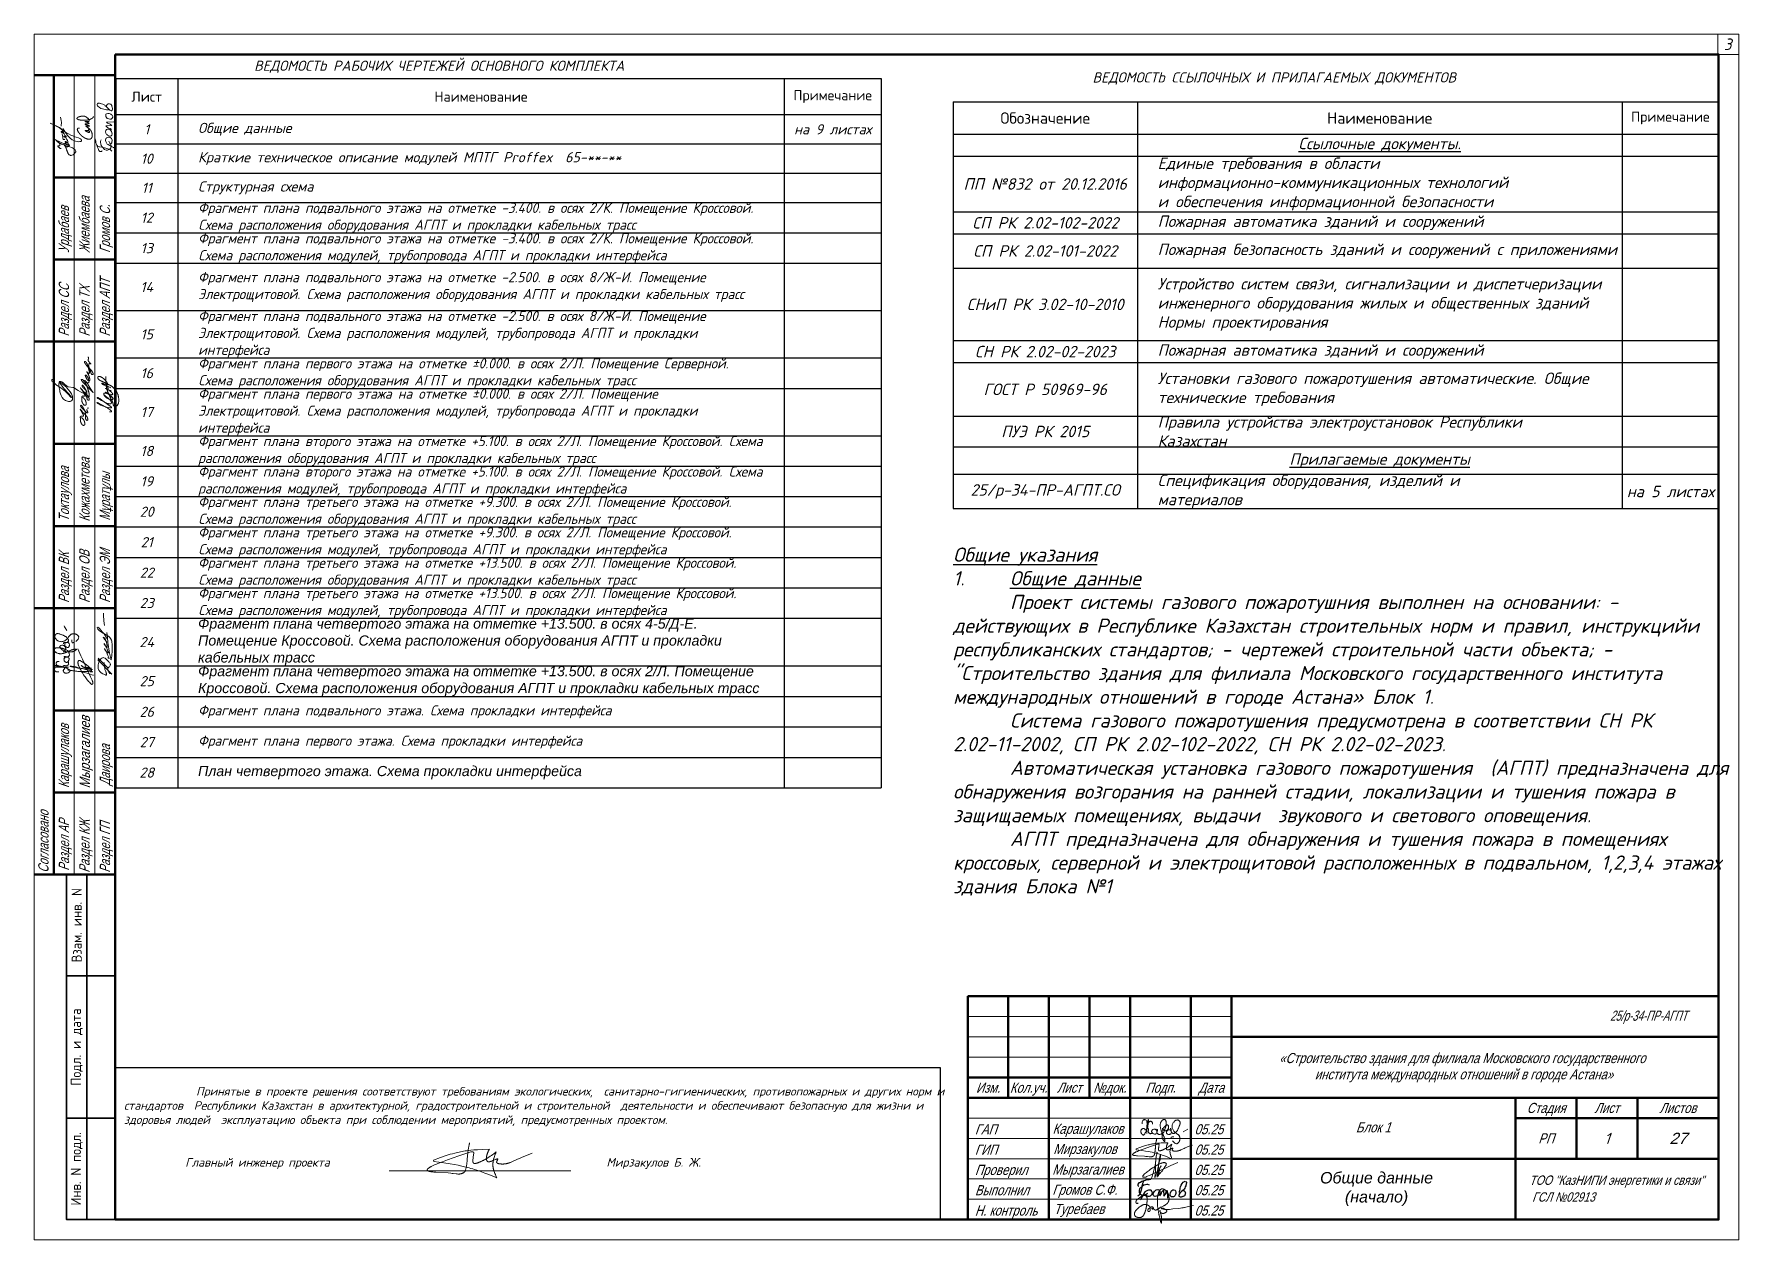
# Model space of a CAD drawing. Header units: millimetres. Extents: x 2020 to 424620, y 1313 to 117846.
# Drawn here: x 2020 to 18820, y 70475 to 82355 of the extents above; entities that cross this region are included whole.
import ezdxf
from ezdxf.enums import TextEntityAlignment as Align

# ---------------------------------------------------------------- set-up
doc = ezdxf.new("R2010")
doc.units = ezdxf.units.MM
doc.linetypes.add('штриховая', pattern=[0.75, 0.5, -0.25])
doc.layers.add('4.4.4._Сэндвич', color=252, linetype='Continuous', lineweight=53)
doc.layers.add('5', color=7, linetype='Continuous', lineweight=13)
doc.layers.add('STANDARD', color=18, linetype='Continuous', lineweight=25, true_color=0x000000)
doc.layers.add('АГПТ', color=7, linetype='Continuous')
doc.layers.add('АСПТ', color=7, linetype='Continuous')
doc.styles.add('ARIAL', font='arial.ttf')
doc.styles.add('GOST-2.304_Type-B_italic', font='GOST_Common Italic.ttf')
doc.styles.get("Standard").update_dxf_attribs({"font": 'arial.ttf'})
doc.styles.add('АР', font='isocpeui.ttf')
doc.styles.add('Архитектурный', font='isocpeui.ttf')
doc.styles.add('Проект', font='isocpeui.ttf')
doc.styles.add('СПДС', font='isocpeur.ttf', dxfattribs={"width": 0.9})

msp = doc.modelspace()

# ---------------------------------------------------------------- texts
at = {"insert": (2906.8, 71981.2), "char_height": 84, "width": 8131.417, "attachment_point": 1}
msp.add_mtext('\\pxi4;{\\fISOCPEUR|b0|i1|c204|p34;       Принятые в проекте решения соответствуют требованиям экологических,  санитарно-гигиенических, противопожарных и других норм и стандартов  Республики Казахстан в архитектурной, градостроительной и строительной  деятельности и обеспечивают безопасную для жизни и здоровья людей  эксплуатацию объекта при соблюдении мероприятий, предусмотренных проектом.\\P\\P\\P     Главный инженер проекта                                                   Мирзакулов Б. Ж.}', dxfattribs=at)
at = {"layer": '4.4.4._Сэндвич', "color": 0, "lineweight": 30, "insert": (13910, 71143.8), "char_height": 112.5, "attachment_point": 1, "style": 'ARIAL'}
msp.add_mtext_dynamic_manual_height_columns('\\pxqc;{\\fArial|b0|i1|c204|p34;Общие данные \\P(начало)}', width=2679.708, gutter_width=1125, heights=[0], dxfattribs=at)
at = {"layer": 'STANDARD', "color": 0, "linetype": 'Continuous', "lineweight": 5, "style": 'ARIAL', "oblique": 19}
for s, height, width, p, p2 in [('Урдабаев', 101.06, 0.717735, (2364.8, 80198.6), (2364.8, 80659.4)), ('Жиембаева', 101.06, 0.717625, (2566.9, 80198.6), (2566.9, 80755.6)), ('Громов С.', 101.06, 0.716998, (2769, 80198.6), (2769, 80675)), ('Раздел АПТ', 101.06, 0.714241, (2768.4, 79375.5), (2768.4, 79948.2)), ('Раздел СС', 101.06, 0.716379, (2364.8, 79375.5), (2364.8, 79894)), ('Раздел ТХ', 101.06, 0.714656, (2566.9, 79375.5), (2566.9, 79876)), ('Кожахметова ', 101.062, 0.717275, (2566.9, 77551.7), (2566.9, 78208.6)), ('Токтаулова', 101.06, 0.717352, (2364.8, 77551.7), (2364.8, 78093.1)), ('Мұратұлы', 101.06, 0.715336, (2769, 77561.2), (2769, 78036.5)), ('Раздел ВК', 101.06, 0.715304, (2364.8, 76750.6), (2364.8, 77248.7)), ('Раздел ОВ', 101.06, 0.714648, (2566.9, 76750.6), (2566.9, 77267.9)), ('Раздел ЭМ', 101.06, 0.714701, (2769, 76750.6), (2769, 77278.7)), ('Карашулаков', 101.062, 0.71816, (2364.8, 74926.8), (2364.8, 75557.2)), ('Даирова', 101.06, 0.719444, (2769, 74949.6), (2769, 75355.1)), ('Согласовано', 101.062, 0.718769, (2162.7, 74092.2), (2162.7, 74704.6)), ('Раздел АР', 101.06, 0.71515, (2365.2, 74111.3), (2365.2, 74617.8)), ('Раздел КЖ', 101.06, 0.714454, (2566.9, 74092.2), (2566.9, 74615.5)), ('Раздел ГП', 101.06, 0.713749, (2769, 74092.2), (2769, 74590.3))]:
    msp.add_text(s, height=height, rotation=90, dxfattribs=dict(at, width=width)).set_placement(p, p2, align=Align.FIT)
at = {"layer": 'STANDARD', "color": 0, "linetype": 'Continuous', "lineweight": 13, "style": 'ARIAL', "oblique": 19, "width": 0.80335}
msp.add_text('Мырзагалиев', height=101.062, rotation=90, dxfattribs=at).set_placement((2570.2, 74923.7), (2570.2, 75635.2), align=Align.FIT)
at = {"layer": 'АГПТ', "color": 1, "linetype": 'штриховая', "lineweight": 15, "insert": (18672.8, 82311.4), "char_height": 112.5, "width": 606.258, "attachment_point": 1, "style": 'GOST-2.304_Type-B_italic'}
msp.add_mtext('{\\C0;3}', dxfattribs=at)
at = {"layer": 'АСПТ', "color": 7, "char_height": 100, "attachment_point": 7, "style": 'Проект'}
for s, insert in [('ВЕДОМОСТЬ РАБОЧИХ ЧЕРТЕЖЕЙ ОСНОВНОГО КОМПЛЕКТА ', (4188.9, 81972.8)), ('ВЕДОМОСТЬ ССЫЛОЧНЫХ И ПРИЛАГАЕМЫХ ДОКУМЕНТОВ', (12450.9, 81857.6))]:
    msp.add_mtext(s, dxfattribs=dict(at, insert=insert))
at = {"layer": 'АСПТ', "color": 7, "insert": (14911.7, 77296.7), "char_height": 140, "width": 7668.504, "attachment_point": 2, "style": 'Проект'}
msp.add_mtext('\\pxql;{\\LОбщие указания\\P\\pi-3,l4,t4;}1.^I{\\LОбщие данные}\\P\\pi0,l0,tz;^IПроект системы газового пожаротушния выполнен на основании: - действующих в Республике Казахстан строительных норм и правил, инструкцийи республиканских стандартов; - чертежей строительной части объекта; -\\P{\\A1;\\C256;"Строительство здания для филиала Московского государственного института международных отношений в городе Астана» Блок 1\\A0;\\C0;.\\C242;\\c2564301;\\P\\C0; } ^IСистема газового пожаротушения предусмотрена в соответствии СН РК 2.02-11-2002, СП РК 2.02-102-2022, СН РК 2.02-02-2023.^I\\P^IАвтоматическая установка газового пожаротушения  (АГПТ) предназначена для обнаружения возгорания на ранней стадии, локализации и тушения пожара в защищаемых помещениях, выдачи  звукового и светового оповещения.\\P\\pb0.25,a0.25;{\\C0;^IАГПТ предназначена для обнаружения и тушения пожара в помещениях кроссовых, серверной и электрощитовой расположенных в подвальном, 1,2,3,4 этажах здания Блока №1}  ', dxfattribs=at)

# ---------------------------------------------------------------- blocks, each defined once
blk = doc.blocks.new('*T206')
at = {"layer": 'АГПТ', "color": 0, "linetype": 'ByBlock', "lineweight": -2, "transparency": 16777216}
for p, q in [((0, 0), (7543, 0)), ((0, 0), (0, -4007)), ((1815, 0), (1815, -4007)), ((6592, 0), (6592, -4007)), ((7543, 0), (7543, -4007)), ((0, -317), (7543, -317)), ((0, -533), (7543, -533)), ((0, -1083), (7543, -1083)), ((0, -1299), (7543, -1299)), ((0, -1637), (7543, -1637)), ((0, -2352), (7543, -2352)), ((0, -2568), (7543, -2568)), ((0, -3095), (7543, -3095)), ((0, -3399), (7543, -3399)), ((0, -3669), (7543, -3669)), ((0, -4007), (7543, -4007))]:
    blk.add_line(p, q, dxfattribs=at)
at = {"layer": 'АГПТ', "color": 0, "linetype": 'Continuous', "lineweight": 25, "transparency": 16777216}
for s, insert, char_height, width, attachment_point, style in [('{\\fISOCPEUR|b0|i0|c204|p34;Обозначение}', (907, -159), 112.95, 1811.67, 5, 'АР'), ('{\\fISOCPEUR|b0|i0|c204|p34;Наименование}', (4203, -159), 112.95, 4774.6, 5, 'АР'), ('{\\fISOCPEUR|b0|i0|c204|p34;\\C7;Примечание}', (7068, -159), 100, 947.75, 5, 'Архитектурный'), ('{\\L\\C7;Ссылочные документы.}', (4203, -425), 112.95, 4377.6, 5, 'АР'), ('Единые требования в области информационно-коммуникационных технологий^Jи обеспечения информационной безопасности', (2015, -808), 112.95, 4377.6, 4, 'АР'), ('ПП {\\C7;№832} {\\C7;от 20.12.2016 }', (907, -808), 112.95, 1811.67, 5, 'АР'), ('CП РК 2.02-102-2022', (907, -1191), 112.95, 1811.67, 5, 'АР'), ('{\\C7;Пожарная автоматика зданий и сооружений}', (2015, -1191), 112.95, 4377.6, 4, 'АР'), ('{\\C7;СП РК 2.02-101-2022}', (907, -1468), 112.95, 1811.67, 5, 'АР'), ('{\\C7;Пожарная безопасность зданий и сооружений с приложениями}', (2015, -1468), 112.95, 4377.6, 4, 'АР'), ('Устройство систем связи, сигнализации и диспетчеризации инженерного оборудования жилых и общественных зданий\\PНормы проектирования', (2015, -1995), 112.95, 4377.6, 4, 'АР'), ('{\\C7;СНиП РК 3.02-10-2010}', (907, -1995), 112.95, 1811.67, 5, 'АР'), ('{\\C7;СН РК 2.02-02-2023}', (907, -2460), 112.95, 1811.67, 5, 'АР'), ('Пожарная автоматика зданий и сооружений', (2015, -2460), 112.95, 4377.6, 4, 'АР'), ('{\\C7;Установки газового пожаротушения автоматические. Общие \\Pтехнические требования}', (2015, -2832), 112.95, 4377.6, 4, 'АР'), ('{\\C7;ГОСТ Р 50969-96}', (907, -2832), 112.95, 1811.67, 5, 'АР'), ('{\\C7;ПУЭ РК 2015}', (907, -3247), 112.95, 1811.67, 5, 'АР'), ('{\\C7;Правила устройства электроустановок Республики\\PКазахстан}', (2015, -3247), 112.95, 4377.6, 4, 'АР'), ('{\\L\\C7;Прилагаемые документы}', (4203, -3534), 112.95, 4377.6, 5, 'АР'), ('{\\C7;Спецификация оборудования, изделий и \\Pматериалов}', (2015, -3838), 112.95, 4377.6, 4, 'АР'), ('25/р-34-ПР-АГПТ.СО', (907, -3838), 112.95, 1811.67, 5, 'АР'), ('на 5 листах', (7068, -3838), 112.95, 947.75, 5, 'АР')]:
    blk.add_mtext(s, dxfattribs=dict(at, insert=insert, char_height=char_height, width=width, attachment_point=attachment_point, style=style))
blk = doc.blocks.new('подпись Громов')
at = {"color": 0, "lineweight": 30, "ltscale": 1000}
for p, q in [((2.82, 4.29), (2.49, 4.09)), ((3.29, 4.46), (2.82, 4.29)), ((3.09, 4.15), (3.01, 4)), ((3.2, 4.29), (3.09, 4.15)), ((3.29, 4.46), (3.2, 4.29)), ((3.62, 4.57), (3.29, 4.46)), ((3.95, 4.68), (3.62, 4.57)), ((4.28, 4.68), (3.95, 4.68)), ((4.52, 4.74), (4.28, 4.68)), ((4.93, 4.83), (4.52, 4.74)), ((12.78, 4.13), (12.95, 4.24)), ((12.95, 4.24), (13.1, 4.33)), ((13.1, 4.33), (13.24, 4.36)), ((13.35, 4.35), (13.45, 4.29)), ((13.45, 4.29), (13.52, 4.23)), ((13.52, 4.23), (13.58, 4.12)), ((1.81, 3.65), (1.79, 3.51)), ((1.79, 3.51), (1.8, 3.33)), ((1.8, 3.33), (1.86, 3.23)), ((1.88, 3.78), (1.81, 3.65)), ((2.13, 1.01), (1.84, 0.72)), ((1.86, 3.23), (1.93, 3.19)), ((2.04, 3.96), (1.88, 3.78)), ((1.93, 3.19), (1.99, 3.16)), ((2.49, 4.09), (2.04, 3.96)), ((2.24, 2.55), (2.1, 2.18)), ((2.1, 2.18), (2.1, 1.84)), ((2.1, 1.84), (2.16, 1.67)), ((2.33, 1.36), (2.13, 1.01)), ((2.16, 1.67), (2.22, 1.49)), ((2.22, 1.49), (2.45, 1.23)), ((2.58, 2.86), (2.24, 2.55)), ((2.43, 1.7), (2.33, 1.36)), ((2.59, 2.25), (2.43, 1.7)), ((2.45, 1.23), (2.66, 1.05)), ((2.46, -0.15), (2.74, 0.35)), ((2.91, 3.17), (2.58, 2.86)), ((2.7, 2.6), (2.59, 2.25)), ((2.66, 1.05), (2.93, 0.95)), ((2.76, 2.94), (2.7, 2.6)), ((2.74, 0.35), (3.01, 0.83)), ((2.82, 3.22), (2.76, 2.94)), ((2.88, 3.46), (2.82, 3.22)), ((2.94, 3.7), (2.88, 3.46)), ((3.24, 3.4), (2.91, 3.17)), ((2.93, 0.95), (3.2, 0.95)), ((2.96, 3.86), (2.94, 3.7)), ((3.01, 4), (2.96, 3.86)), ((3.01, 0.83), (3.25, 1.25)), ((3.2, 0.95), (3.43, 1.04)), ((3.66, 3.49), (3.24, 3.4)), ((3.25, 1.25), (3.49, 1.66)), ((3.43, 1.04), (3.65, 1.13)), ((3.49, 1.66), (3.61, 1.87)), ((3.61, 1.87), (3.88, 2.08)), ((3.65, 1.13), (3.87, 1.26)), ((3.96, 3.56), (3.66, 3.49)), ((3.8, 0.85), (3.67, 0.93)), ((3.96, 0.8), (3.8, 0.85)), ((3.87, 1.26), (4.09, 1.4)), ((3.88, 2.08), (4.22, 2.21)), ((4.26, 3.56), (3.96, 3.56)), ((4.16, 0.74), (3.96, 0.8)), ((4.09, 1.4), (4.27, 1.51)), ((4.35, 0.71), (4.16, 0.74)), ((4.22, 2.21), (4.45, 2.3)), ((4.64, 3.42), (4.26, 3.56)), ((4.55, 0.69), (4.35, 0.71)), ((4.45, 2.3), (4.66, 2.3)), ((4.76, 0.73), (4.55, 0.69)), ((4.66, 2.3), (4.88, 2.27)), ((4.98, 0.88), (4.76, 0.73)), ((4.88, 2.27), (5.01, 2.18)), ((5.12, 1.08), (4.98, 0.88)), ((5.01, 2.18), (5.08, 2.06)), ((5.08, 2.06), (5.18, 1.88)), ((5.24, 1.3), (5.12, 1.08)), ((5.18, 1.88), (5.21, 1.8)), ((5.21, 1.8), (5.27, 1.66)), ((5.27, 1.5), (5.24, 1.3)), ((5.27, 1.66), (5.27, 1.5)), ((5.55, 1.18), (5.62, 1.53)), ((5.62, 0.91), (5.55, 1.18)), ((5.62, 1.53), (5.79, 1.8)), ((5.77, 0.75), (5.62, 0.91)), ((6.05, 0.69), (5.77, 0.75)), ((5.79, 1.8), (5.93, 2.02)), ((5.98, 2.04), (6.28, 2.26)), ((6.36, 0.78), (6.05, 0.69)), ((6.28, 2.26), (6.62, 2.35)), ((6.66, 0.86), (6.36, 0.78)), ((6.62, 2.35), (6.93, 2.27)), ((6.92, 1.01), (6.66, 0.86)), ((7.12, 1.29), (6.92, 1.01)), ((6.93, 2.27), (7.11, 2.09)), ((7.11, 2.09), (7.18, 1.87)), ((7.11, 0.85), (7.35, 1.15)), ((7.18, 1.56), (7.12, 1.29)), ((7.18, 1.87), (7.18, 1.56)), ((7.35, 1.15), (7.51, 1.5)), ((7.51, 1.5), (7.65, 1.81)), ((7.65, 1.81), (7.83, 2)), ((7.83, 2), (8.02, 2.21)), ((8.02, 2.21), (8.08, 0.72)), ((8.08, 0.72), (8.44, 1.15)), ((8.44, 1.15), (8.64, 1.53)), ((8.64, 1.53), (8.71, 1.86)), ((8.71, 1.86), (8.94, 2.11)), ((8.94, 2.11), (9, 0.31)), ((9.69, 1.27), (9.76, 1.53)), ((9.69, 0.95), (9.69, 1.27)), ((9.85, 0.76), (9.69, 0.95)), ((9.76, 1.53), (9.88, 1.94)), ((9.92, 0.64), (9.85, 0.76)), ((9.88, 1.94), (10.08, 2.12)), ((10.01, 0.6), (9.92, 0.64)), ((10.14, 0.58), (10.01, 0.6)), ((10.08, 2.12), (10.27, 2.29)), ((10.32, 0.58), (10.14, 0.58)), ((10.27, 2.29), (10.54, 2.29)), ((10.43, 0.62), (10.32, 0.58)), ((10.64, 0.69), (10.43, 0.62)), ((10.54, 2.29), (10.87, 2.22)), ((10.77, 0.85), (10.64, 0.69)), ((10.87, 1.01), (10.77, 0.85)), ((10.87, 2.22), (10.98, 2.04)), ((10.97, 1.18), (10.87, 1.01)), ((11.05, 1.44), (10.97, 1.18)), ((10.98, 2.04), (11.05, 1.72)), ((11.05, 1.72), (11.05, 1.44)), ((11.82, 1.12), (11.73, 0.97)), ((11.73, 0.97), (11.73, 0.88)), ((11.73, 0.88), (11.78, 0.74)), ((11.78, 0.74), (11.91, 0.67)), ((11.87, 1.27), (11.82, 1.12)), ((12.02, 1.45), (11.87, 1.27)), ((11.91, 0.67), (12.06, 0.63)), ((11.94, 1.9), (11.99, 2.11)), ((11.94, 1.63), (11.94, 1.9)), ((11.99, 2.11), (12.04, 2.46)), ((12.26, 1.72), (12.02, 1.45)), ((12.04, 2.46), (12.08, 2.71)), ((12.06, 0.63), (12.17, 0.61)), ((12.08, 2.71), (12.18, 3.03)), ((12.17, 0.61), (12.27, 0.61)), ((12.18, 3.03), (12.29, 3.43)), ((12.49, 1.93), (12.26, 1.72)), ((12.27, 0.61), (12.36, 0.62)), ((12.29, 3.43), (12.59, 3.86)), ((12.36, 0.62), (12.54, 0.65)), ((12.78, 2.18), (12.49, 1.93)), ((12.54, 0.65), (12.67, 0.69)), ((12.59, 3.86), (12.78, 4.13)), ((12.81, 2.07), (12.67, 2.05)), ((12.67, 0.69), (12.78, 0.72)), ((12.94, 2.39), (12.78, 2.18)), ((12.78, 0.72), (12.92, 0.77)), ((12.89, 2.07), (12.81, 2.07)), ((13.04, 2.04), (12.89, 2.07)), ((12.92, 0.77), (13.03, 0.8)), ((13.06, 2.49), (12.94, 2.39)), ((13.03, 0.8), (13.22, 0.95)), ((13.11, 1.98), (13.04, 2.04)), ((13.2, 2.73), (13.06, 2.49)), ((13.22, 1.89), (13.11, 1.98)), ((13.32, 2.99), (13.2, 2.73)), ((13.29, 1.78), (13.22, 1.89)), ((13.22, 0.95), (13.28, 1.04)), ((13.28, 1.04), (13.31, 1.13)), ((13.36, 1.67), (13.29, 1.78)), ((13.31, 1.13), (13.34, 1.21)), ((13.41, 3.28), (13.32, 2.99)), ((13.34, 1.21), (13.38, 1.32)), ((13.4, 1.56), (13.36, 1.67)), ((13.38, 1.32), (13.39, 1.38)), ((13.39, 1.38), (13.41, 1.46)), ((13.41, 1.46), (13.4, 1.56)), ((13.45, 3.45), (13.41, 3.28)), ((13.5, 3.58), (13.45, 3.45)), ((13.55, 3.73), (13.5, 3.58)), ((13.59, 3.87), (13.55, 3.73)), ((13.58, 4.12), (13.6, 3.99)), ((13.6, 3.99), (13.59, 3.87))]:
    blk.add_line(p, q, dxfattribs=at)
blk = doc.blocks.new('*U86')
at = {"lineweight": 0}
blk.add_lwpolyline([(-415, -5), (5, -5), (5, 292), (-415, 292)], close=True, dxfattribs=at)
at = {"color": 0, "linetype": 'Continuous', "lineweight": 50}
blk.add_lwpolyline([(-395, 287), (0, 287), (0, 0), (-395, 0)], close=True, dxfattribs=at)
at = {"lineweight": 35}
for points in [[(-395, 85), (-407, 85), (-407, 0), (-395, 0)], [(-402, 0), (-402, 85)], [(-395, 60), (-407, 60)], [(-395, 25), (-407, 25)]]:
    blk.add_lwpolyline(points, dxfattribs=at)
at = {"lineweight": 0}
blk.add_lwpolyline([(0, -5), (5, -5), (5, 0)], dxfattribs=at)
at = {"layer": 'STANDARD', "color": 0, "linetype": 'Continuous', "lineweight": 50}
for p, q in [((-185, 55), (0, 55)), ((-185, 0), (-185, 55)), ((-175, 55), (-175, 30)), ((-165, 55), (-165, 0)), ((-155, 55), (-155, 30)), ((-145, 0), (-145, 55)), ((-130, 55), (-130, 0)), ((-120, 55), (-120, 0)), ((-120, 45), (0, 45)), ((-120, 35), (-185, 35)), ((-185, 30), (0, 30)), ((-50, 0), (-50, 30)), ((-35, 15), (-35, 30)), ((-20, 30), (-20, 15)), ((-50, 25), (0, 25)), ((-120, 15), (0, 15))]:
    blk.add_line(p, q, dxfattribs=at)
at = {"layer": 'STANDARD', "color": 0, "linetype": 'Continuous', "lineweight": 13}
for p, q in [((-185, 50), (-120, 50)), ((-185, 45), (-120, 45)), ((-185, 40), (-120, 40)), ((-185, 25), (-120, 25)), ((-185, 20), (-120, 20)), ((-185, 15), (-120, 15)), ((-50, 15), (0, 15)), ((-50, 0), (-50, 15)), ((0, 15), (0, 0)), ((-185, 10), (-120, 10)), ((-185, 5), (-120, 5)), ((0, 0), (-185, 0))]:
    blk.add_line(p, q, dxfattribs=at)
at = {"layer": 'STANDARD', "color": 5, "linetype": 'Continuous', "lineweight": 18}
for p, q in [((-142.31, 21.56), (-142.34, 21.7)), ((-142.34, 21.7), (-142.33, 21.7)), ((-142.33, 21.77), (-142.32, 21.91)), ((-142.33, 21.7), (-142.33, 21.77)), ((-142.32, 21.91), (-142.3, 21.97)), ((-142.32, 21.91), (-142.32, 21.91)), ((-142.29, 21.48), (-142.31, 21.56)), ((-142.3, 21.97), (-142.25, 22.1)), ((-142.23, 21.32), (-142.29, 21.49)), ((-142.29, 21.49), (-142.29, 21.48)), ((-142.25, 22.1), (-142.24, 22.09)), ((-142.24, 22.09), (-142.2, 22.15)), ((-142.19, 21.24), (-142.23, 21.32)), ((-142.2, 22.15), (-142.12, 22.25)), ((-142.09, 21.08), (-142.19, 21.24)), ((-142.19, 21.24), (-142.19, 21.24)), ((-142.12, 22.25), (-142.03, 22.34)), ((-142.04, 21.01), (-142.09, 21.08)), ((-142.03, 22.34), (-142.08, 22.29)), ((-142.08, 22.29), (-142.03, 22.33)), ((-141.92, 20.89), (-142.04, 21.01)), ((-142.04, 21.01), (-142.04, 21.01)), ((-142.03, 22.33), (-141.93, 22.39)), ((-142.02, 23.87), (-142.01, 23.95)), ((-142.02, 23.84), (-142.02, 23.9)), ((-142.02, 23.9), (-142.02, 23.84)), ((-142.02, 23.84), (-142.02, 23.87)), ((-142.01, 23.77), (-142.02, 23.84)), ((-142.01, 23.68), (-142.02, 23.74)), ((-142.02, 23.74), (-142.01, 23.68)), ((-142.01, 23.95), (-142, 24.03)), ((-142.01, 23.71), (-142.01, 23.77)), ((-142.01, 23.68), (-142.01, 23.71)), ((-142, 23.61), (-142.01, 23.68)), ((-142, 24.01), (-141.99, 24.08)), ((-142, 24.03), (-142, 24.01)), ((-141.99, 23.55), (-142, 23.61)), ((-141.99, 24.08), (-141.95, 24.22)), ((-141.95, 24.22), (-141.94, 24.22)), ((-141.94, 24.22), (-141.91, 24.28)), ((-141.93, 22.39), (-141.83, 22.45)), ((-141.91, 24.28), (-141.84, 24.41)), ((-141.83, 22.45), (-141.88, 22.42)), ((-141.88, 22.42), (-141.83, 22.44)), ((-141.84, 24.41), (-141.8, 24.46)), ((-141.84, 24.41), (-141.84, 24.41)), ((-141.83, 22.44), (-141.72, 22.46)), ((-141.8, 24.46), (-141.7, 24.55)), ((-141.72, 22.46), (-141.72, 22.46)), ((-141.72, 22.46), (-141.67, 22.46)), ((-141.7, 24.55), (-141.6, 24.62)), ((-141.67, 22.46), (-141.58, 22.44)), ((-141.6, 24.62), (-141.64, 24.58)), ((-141.64, 24.58), (-141.58, 24.6)), ((-141.58, 24.6), (-141.55, 24.61)), ((-141.58, 22.44), (-141.48, 22.41)), ((-141.55, 24.61), (-141.51, 24.61)), ((-141.48, 22.41), (-141.54, 22.42)), ((-141.54, 22.42), (-141.5, 22.39)), ((-141.51, 24.61), (-141.47, 24.62)), ((-141.5, 22.39), (-141.44, 22.34)), ((-141.36, 21.16), (-141.48, 21)), ((-141.39, 24.63), (-141.47, 24.62)), ((-141.47, 24.62), (-141.43, 24.62)), ((-141.47, 24.62), (-141.45, 24.62)), ((-141.32, 24.59), (-141.45, 24.62)), ((-141.44, 22.34), (-141.37, 22.28)), ((-141.43, 24.62), (-141.39, 24.63)), ((-141.37, 22.28), (-141.31, 22.22)), ((-141.31, 22.22), (-141.37, 22.27)), ((-141.37, 22.27), (-141.34, 22.24)), ((-141.26, 21.33), (-141.36, 21.16)), ((-141.34, 22.24), (-141.29, 22.18)), ((-141.19, 24.57), (-141.32, 24.59)), ((-141.29, 22.18), (-141.23, 22.12)), ((-141.16, 21.48), (-141.26, 21.33)), ((-141.18, 22.06), (-141.24, 22.12)), ((-141.24, 22.12), (-141.21, 22.1)), ((-141.23, 22.12), (-141.18, 22.06)), ((-141.21, 22.1), (-141.06, 22.06)), ((-141.19, 24.57), (-141.12, 24.56)), ((-141.12, 24.56), (-141.17, 24.56)), ((-141.17, 24.56), (-141.03, 24.46)), ((-141.07, 21.64), (-141.16, 21.48)), ((-140.99, 21.8), (-141.07, 21.64)), ((-141.06, 22.08), (-141, 22.14)), ((-141.06, 22.06), (-141.06, 22.08)), ((-141.03, 24.46), (-140.93, 24.32)), ((-141, 22.14), (-140.87, 22.33)), ((-140.92, 21.96), (-140.99, 21.8)), ((-140.93, 24.32), (-140.87, 24.15)), ((-140.85, 22.13), (-140.92, 21.96)), ((-140.89, 22.36), (-140.9, 22.07)), ((-140.9, 22.07), (-140.9, 21.89)), ((-140.9, 21.89), (-140.9, 21.85)), ((-140.9, 21.85), (-140.9, 21.81)), ((-140.9, 21.81), (-140.89, 21.65)), ((-140.87, 22.64), (-140.89, 22.36)), ((-140.89, 21.65), (-140.89, 21.65)), ((-140.89, 21.65), (-140.89, 21.57)), ((-140.89, 21.57), (-140.88, 21.44)), ((-140.88, 21.44), (-140.88, 21.44)), ((-140.88, 21.44), (-140.88, 21.38)), ((-140.88, 21.38), (-140.87, 21.29)), ((-140.87, 24.15), (-140.83, 23.95)), ((-140.85, 22.93), (-140.87, 22.64)), ((-140.87, 22.35), (-140.82, 22.49)), ((-140.87, 22.33), (-140.87, 22.35)), ((-140.87, 21.29), (-140.86, 21.2)), ((-140.86, 21.2), (-140.87, 21.25)), ((-140.87, 21.25), (-140.86, 21.2)), ((-140.86, 22.14), (-140.85, 22.43)), ((-140.86, 21.87), (-140.86, 22.14)), ((-140.86, 21.64), (-140.86, 21.87)), ((-140.86, 21.45), (-140.86, 21.64)), ((-140.86, 21.31), (-140.86, 21.45)), ((-140.86, 21.28), (-140.86, 21.31)), ((-140.86, 21.2), (-140.86, 21.28)), ((-140.83, 23.2), (-140.85, 22.93)), ((-140.85, 22.43), (-140.84, 22.73)), ((-140.79, 22.31), (-140.85, 22.13)), ((-140.84, 22.73), (-140.81, 23.05)), ((-140.83, 23.95), (-140.81, 23.72)), ((-140.81, 23.47), (-140.83, 23.2)), ((-140.82, 22.49), (-140.77, 22.65)), ((-140.82, 22.35), (-140.71, 22.44)), ((-140.81, 23.72), (-140.81, 23.47)), ((-140.81, 23.05), (-140.79, 23.37)), ((-140.79, 23.37), (-140.75, 23.68)), ((-140.74, 22.5), (-140.79, 22.31)), ((-140.77, 22.65), (-140.72, 22.82)), ((-140.75, 23.68), (-140.73, 23.81)), ((-140.69, 22.71), (-140.74, 22.5)), ((-140.73, 23.81), (-140.7, 23.93)), ((-140.72, 22.82), (-140.67, 23)), ((-140.71, 22.44), (-140.66, 22.47)), ((-140.71, 22.44), (-140.71, 22.44)), ((-140.7, 23.93), (-140.68, 24.05)), ((-140.64, 22.94), (-140.69, 22.71)), ((-140.68, 24.05), (-140.66, 24.16)), ((-140.67, 23), (-140.63, 23.18)), ((-140.66, 24.16), (-140.63, 24.27)), ((-140.66, 22.47), (-140.57, 22.51)), ((-140.6, 23.18), (-140.64, 22.94)), ((-140.63, 24.27), (-140.58, 24.45)), ((-140.63, 23.18), (-140.59, 23.35)), ((-140.57, 23.35), (-140.6, 23.18)), ((-140.59, 23.35), (-140.55, 23.51)), ((-140.58, 24.45), (-140.56, 24.52)), ((-140.58, 24.45), (-140.58, 24.45)), ((-140.55, 23.52), (-140.57, 23.35)), ((-140.57, 22.51), (-140.49, 22.53)), ((-140.56, 24.52), (-140.52, 24.64)), ((-140.53, 23.7), (-140.55, 23.52)), ((-140.55, 23.51), (-140.52, 23.64)), ((-140.49, 22.53), (-140.54, 22.51)), ((-140.54, 22.51), (-140.5, 22.48)), ((-140.51, 23.87), (-140.53, 23.7)), ((-140.52, 24.63), (-140.5, 24.66)), ((-140.52, 24.64), (-140.52, 24.63)), ((-140.52, 23.64), (-140.5, 23.69)), ((-140.52, 23.64), (-140.52, 23.64)), ((-140.49, 24.03), (-140.51, 23.87)), ((-140.5, 21.83), (-140.51, 21.74)), ((-140.51, 21.74), (-140.5, 21.59)), ((-140.5, 24.66), (-140.48, 24.65)), ((-140.5, 23.69), (-140.47, 23.8)), ((-140.5, 22.48), (-140.46, 22.37)), ((-140.48, 22.01), (-140.5, 21.82)), ((-140.5, 21.82), (-140.5, 21.83)), ((-140.5, 21.59), (-140.49, 21.59)), ((-140.48, 24.19), (-140.49, 24.03)), ((-140.49, 21.59), (-140.45, 21.49)), ((-140.48, 24.65), (-140.45, 24.61)), ((-140.47, 24.33), (-140.48, 24.19)), ((-140.47, 22.11), (-140.48, 22.01)), ((-140.46, 24.45), (-140.47, 24.33)), ((-140.47, 23.8), (-140.45, 23.85)), ((-140.47, 23.8), (-140.47, 23.8)), ((-140.46, 22.37), (-140.47, 22.36)), ((-140.47, 22.36), (-140.46, 22.28)), ((-140.46, 22.11), (-140.47, 22.11)), ((-140.43, 24.54), (-140.46, 24.55)), ((-140.46, 24.55), (-140.46, 24.45)), ((-140.46, 22.28), (-140.46, 22.11)), ((-140.45, 24.61), (-140.43, 24.54)), ((-140.45, 23.85), (-140.4, 23.94)), ((-140.45, 21.49), (-140.32, 21.31)), ((-140.4, 23.94), (-140.35, 24.03)), ((-140.35, 24.03), (-140.37, 23.98)), ((-140.37, 23.98), (-140.34, 24.02)), ((-140.34, 24.02), (-140.28, 24.08)), ((-140.32, 21.31), (-140.31, 21.32)), ((-140.31, 21.32), (-140.23, 21.25)), ((-140.28, 24.08), (-140.22, 24.14)), ((-140.17, 24.18), (-140.23, 24.12)), ((-140.23, 24.12), (-140.21, 24.14)), ((-140.23, 21.25), (-140.03, 21.15)), ((-140.22, 24.14), (-140.17, 24.18)), ((-140.21, 24.14), (-140.17, 24.16)), ((-140.17, 24.16), (-140.12, 24.18)), ((-140.12, 24.18), (-140.07, 24.21)), ((-140.03, 24.23), (-140.1, 24.19)), ((-140.1, 24.19), (-140.07, 24.2)), ((-140.07, 24.21), (-140.03, 24.23)), ((-140.07, 24.2), (-140.02, 24.21)), ((-140.03, 21.15), (-140.03, 21.16)), ((-140.03, 21.16), (-139.97, 21.16)), ((-140.02, 24.21), (-139.96, 24.22)), ((-139.97, 21.16), (-139.84, 21.17)), ((-139.96, 24.22), (-139.91, 24.23)), ((-139.91, 24.23), (-139.96, 24.22)), ((-139.96, 24.22), (-139.92, 24.22)), ((-139.92, 24.22), (-139.85, 24.21)), ((-139.85, 24.21), (-139.77, 24.19)), ((-139.84, 21.18), (-139.77, 21.2)), ((-139.84, 21.17), (-139.84, 21.18)), ((-139.77, 24.19), (-139.81, 24.2)), ((-139.81, 24.2), (-139.77, 24.19)), ((-139.77, 24.19), (-139.71, 24.15)), ((-139.77, 21.2), (-139.7, 21.22)), ((-139.71, 24.15), (-139.64, 24.12)), ((-139.7, 21.22), (-139.64, 21.25)), ((-139.65, 21.91), (-139.69, 21.8)), ((-139.69, 21.8), (-139.69, 21.7)), ((-139.69, 21.7), (-139.67, 21.6)), ((-139.67, 21.6), (-139.62, 21.5)), ((-139.5, 22.09), (-139.66, 21.91)), ((-139.66, 21.91), (-139.65, 21.91)), ((-139.64, 24.12), (-139.58, 24.08)), ((-139.58, 24.08), (-139.64, 24.12)), ((-139.64, 24.12), (-139.62, 24.09)), ((-139.62, 24.09), (-139.56, 24.03)), ((-139.62, 21.5), (-139.47, 21.3)), ((-139.56, 24.03), (-139.51, 23.96)), ((-139.51, 23.96), (-139.54, 23.99)), ((-139.54, 23.99), (-139.51, 23.95)), ((-139.51, 23.95), (-139.48, 23.85)), ((-139.4, 22.17), (-139.5, 22.09)), ((-139.48, 23.85), (-139.46, 23.75)), ((-139.46, 23.75), (-139.47, 23.8)), ((-139.47, 23.8), (-139.47, 23.75)), ((-139.47, 23.75), (-139.46, 23.64)), ((-139.47, 21.3), (-139.47, 21.31)), ((-139.47, 21.31), (-139.37, 21.23)), ((-139.46, 23.64), (-139.46, 23.61)), ((-139.46, 23.61), (-139.46, 23.58)), ((-139.46, 23.58), (-139.46, 23.53)), ((-139.46, 23.53), (-139.45, 23.47)), ((-139.28, 22.23), (-139.4, 22.17)), ((-139.37, 21.23), (-139.25, 21.16)), ((-139.16, 22.27), (-139.28, 22.23)), ((-139.25, 21.16), (-139.14, 21.1)), ((-139.04, 22.29), (-139.16, 22.27)), ((-139.14, 21.1), (-138.96, 21.05)), ((-138.93, 22.29), (-139.04, 22.29)), ((-138.96, 21.05), (-138.96, 21.05)), ((-138.96, 21.05), (-138.87, 21.05)), ((-138.79, 22.25), (-138.93, 22.3)), ((-138.93, 22.3), (-138.93, 22.29)), ((-138.87, 21.05), (-138.69, 21.06)), ((-138.73, 22.22), (-138.79, 22.25)), ((-138.61, 22.14), (-138.73, 22.22)), ((-138.73, 22.22), (-138.73, 22.22)), ((-138.7, 21.07), (-138.62, 21.1)), ((-138.69, 21.06), (-138.7, 21.07)), ((-138.62, 21.1), (-138.48, 21.2)), ((-138.58, 22.11), (-138.61, 22.14)), ((-138.55, 22.09), (-138.58, 22.11)), ((-138.44, 21.98), (-138.55, 22.09)), ((-138.48, 21.21), (-138.4, 21.36)), ((-138.48, 21.2), (-138.48, 21.21)), ((-138.42, 22.16), (-138.45, 22.09)), ((-138.45, 22.09), (-138.38, 22.11)), ((-138.39, 22.23), (-138.42, 22.16)), ((-138.41, 21.85), (-138.42, 21.77)), ((-138.42, 21.77), (-138.42, 21.61)), ((-138.42, 21.61), (-138.42, 21.61)), ((-138.42, 21.61), (-138.41, 21.54)), ((-138.39, 22.03), (-138.41, 21.86)), ((-138.41, 21.86), (-138.41, 21.85)), ((-138.41, 21.54), (-138.39, 21.41)), ((-138.4, 21.36), (-138.34, 21.53)), ((-138.35, 22.27), (-138.39, 22.23)), ((-138.38, 22.11), (-138.39, 22.03)), ((-138.39, 21.41), (-138.38, 21.41)), ((-138.38, 21.41), (-138.36, 21.35)), ((-138.36, 21.35), (-138.31, 21.24)), ((-138.31, 22.28), (-138.35, 22.27)), ((-138.34, 21.53), (-138.29, 21.72)), ((-138.28, 22.22), (-138.31, 22.28)), ((-138.31, 21.24), (-138.31, 21.24)), ((-138.31, 21.24), (-138.25, 21.17)), ((-138.29, 21.72), (-138.27, 21.91)), ((-138.27, 22.09), (-138.28, 22.22)), ((-138.27, 21.91), (-138.27, 22.09)), ((-138.25, 21.17), (-138.1, 21.05)), ((-138.17, 21.08), (-138.02, 21.01)), ((-138.1, 21.05), (-138.09, 21.06)), ((-138.09, 21.06), (-138, 21.02)), ((-138.02, 21.01), (-138.02, 21.01)), ((-138.02, 21.01), (-137.93, 20.99)), ((-138, 21.02), (-137.89, 21)), ((-137.89, 21), (-137.76, 20.99)), ((-137.76, 20.99), (-137.63, 21)), ((-137.63, 21), (-137.49, 21.03)), ((-137.63, 21), (-137.53, 21.02)), ((-137.56, 23.43), (-137.57, 23.28)), ((-137.57, 23.28), (-137.57, 23.27)), ((-137.57, 23.27), (-137.57, 23.19)), ((-137.57, 23.19), (-137.56, 23.01)), ((-137.55, 23.5), (-137.56, 23.43)), ((-137.56, 23.01), (-137.56, 23.01)), ((-137.56, 23.01), (-137.56, 22.93)), ((-137.56, 22.93), (-137.53, 22.75)), ((-137.53, 23.64), (-137.55, 23.5)), ((-137.55, 23.5), (-137.55, 23.5)), ((-137.51, 23.71), (-137.53, 23.64)), ((-137.53, 22.75), (-137.53, 22.75)), ((-137.53, 22.75), (-137.52, 22.66)), ((-137.53, 21.02), (-137.43, 21.04)), ((-137.52, 22.66), (-137.48, 22.49)), ((-137.47, 23.85), (-137.51, 23.71)), ((-137.51, 23.71), (-137.51, 23.71)), ((-137.48, 22.49), (-137.48, 22.49)), ((-137.48, 22.49), (-137.46, 22.41)), ((-137.44, 23.92), (-137.47, 23.85)), ((-137.46, 22.41), (-137.41, 22.24)), ((-137.38, 24.05), (-137.45, 23.92)), ((-137.45, 23.92), (-137.44, 23.92)), ((-137.43, 21.04), (-137.32, 21.08)), ((-137.41, 22.24), (-137.4, 22.19)), ((-137.4, 22.19), (-137.39, 22.15)), ((-137.39, 22.15), (-137.34, 22.03)), ((-137.34, 24.12), (-137.38, 24.05)), ((-137.25, 24.24), (-137.34, 24.12)), ((-137.34, 24.12), (-137.34, 24.12)), ((-137.34, 22.03), (-137.3, 21.9)), ((-137.32, 21.08), (-137.22, 21.12)), ((-137.3, 21.9), (-137.25, 21.78)), ((-137.16, 24.36), (-137.25, 24.26)), ((-137.25, 24.26), (-137.2, 24.31)), ((-137.2, 24.31), (-137.25, 24.24)), ((-137.25, 21.78), (-137.19, 21.66)), ((-137.22, 21.12), (-137.03, 21.22)), ((-137.19, 21.66), (-137.14, 21.54)), ((-137.06, 24.46), (-137.16, 24.36)), ((-137.14, 21.54), (-137.09, 21.42)), ((-137.13, 21.32), (-137.12, 21.35)), ((-137.13, 21.2), (-137.13, 21.32)), ((-137.13, 21.16), (-137.13, 21.2)), ((-137.12, 21.13), (-137.13, 21.16)), ((-137.12, 21.39), (-137.11, 21.56)), ((-137.12, 21.35), (-137.12, 21.39)), ((-137.12, 21.01), (-137.12, 21.13)), ((-137.12, 20.98), (-137.12, 21.01)), ((-137.11, 21.56), (-137.1, 21.64)), ((-137.11, 21.56), (-137.11, 21.56)), ((-137.1, 21.64), (-137.08, 21.81)), ((-137.09, 21.42), (-137.03, 21.3)), ((-137.01, 22.35), (-137.08, 22.45)), ((-137.08, 22.45), (-137.04, 22.4)), ((-137.08, 21.81), (-137.07, 21.81)), ((-137.07, 21.81), (-137.06, 21.89)), ((-137.01, 24.5), (-137.06, 24.46)), ((-137.06, 21.89), (-137.01, 22.05)), ((-137.04, 21.23), (-136.95, 21.29)), ((-137.03, 21.22), (-137.04, 21.23)), ((-136.92, 21.06), (-137.03, 21.3)), ((-136.9, 24.58), (-137.01, 24.5)), ((-137.01, 24.5), (-137.01, 24.5)), ((-136.94, 22.26), (-137.01, 22.35)), ((-137.01, 22.05), (-136.99, 22.13)), ((-137.01, 22.05), (-137.01, 22.05)), ((-136.99, 22.13), (-136.93, 22.28)), ((-136.95, 21.29), (-136.81, 21.41)), ((-136.9, 22.21), (-136.94, 22.26)), ((-136.87, 22.17), (-136.94, 22.25)), ((-136.94, 22.25), (-136.9, 22.21)), ((-136.93, 22.28), (-136.89, 22.35)), ((-136.93, 22.28), (-136.93, 22.28)), ((-136.92, 21.06), (-136.86, 20.94)), ((-136.84, 24.61), (-136.9, 24.58)), ((-136.89, 22.35), (-136.82, 22.49)), ((-136.79, 22.08), (-136.87, 22.17)), ((-136.73, 24.66), (-136.84, 24.61)), ((-136.84, 24.61), (-136.84, 24.61)), ((-136.83, 21.41), (-136.78, 21.46)), ((-136.81, 21.41), (-136.83, 21.41)), ((-136.82, 22.49), (-136.78, 22.53)), ((-136.82, 22.49), (-136.82, 22.49)), ((-136.71, 22.01), (-136.8, 22.07)), ((-136.8, 22.07), (-136.76, 22.05)), ((-136.76, 22.05), (-136.79, 22.08)), ((-136.78, 22.53), (-136.72, 22.62)), ((-136.78, 21.46), (-136.71, 21.56)), ((-136.67, 24.68), (-136.73, 24.66)), ((-136.72, 22.62), (-136.65, 22.71)), ((-136.63, 21.95), (-136.71, 22.01)), ((-136.71, 21.57), (-136.68, 21.62)), ((-136.71, 21.56), (-136.71, 21.57)), ((-136.65, 22.71), (-136.69, 22.67)), ((-136.69, 22.67), (-136.65, 22.71)), ((-136.68, 21.62), (-136.62, 21.74)), ((-136.56, 24.69), (-136.67, 24.68)), ((-136.67, 24.68), (-136.67, 24.68)), ((-136.65, 22.71), (-136.57, 22.79)), ((-136.59, 21.93), (-136.63, 21.95)), ((-136.53, 21.9), (-136.62, 21.93)), ((-136.62, 21.93), (-136.59, 21.93)), ((-136.62, 21.74), (-136.59, 21.8)), ((-136.62, 21.74), (-136.62, 21.74)), ((-136.59, 21.8), (-136.54, 21.92)), ((-136.57, 22.79), (-136.49, 22.87)), ((-136.51, 24.68), (-136.56, 24.69)), ((-136.49, 24.68), (-136.54, 24.7)), ((-136.54, 24.7), (-136.51, 24.68)), ((-136.54, 21.92), (-136.53, 21.95)), ((-136.49, 22.87), (-136.53, 22.83)), ((-136.53, 22.83), (-136.49, 22.87)), ((-136.53, 21.95), (-136.52, 21.99)), ((-136.47, 21.88), (-136.53, 21.9)), ((-136.52, 21.99), (-136.48, 22.11)), ((-136.45, 24.65), (-136.49, 24.68)), ((-136.31, 23.04), (-136.49, 22.87)), ((-136.44, 21.88), (-136.49, 21.88)), ((-136.49, 21.88), (-136.44, 21.88)), ((-136.45, 22.17), (-136.48, 22.11)), ((-136.44, 21.88), (-136.47, 21.88)), ((-136.43, 24.67), (-136.46, 24.7)), ((-136.46, 24.7), (-136.39, 24.62)), ((-136.4, 24.63), (-136.45, 24.65)), ((-136.45, 22.17), (-136.42, 22.25)), ((-136.39, 21.88), (-136.44, 21.88)), ((-136.4, 24.64), (-136.43, 24.67)), ((-136.42, 22.25), (-136.39, 22.33)), ((-136.39, 22.33), (-136.41, 22.29)), ((-136.41, 22.29), (-136.39, 22.33)), ((-136.37, 24.61), (-136.4, 24.64)), ((-136.39, 24.62), (-136.4, 24.63)), ((-136.33, 22.49), (-136.39, 22.33)), ((-136.34, 21.87), (-136.39, 21.88)), ((-136.34, 24.58), (-136.37, 24.61)), ((-136.31, 21.87), (-136.37, 21.87)), ((-136.37, 21.87), (-136.31, 21.87)), ((-136.16, 23.18), (-136.36, 23)), ((-136.31, 23.04), (-136.36, 23)), ((-136.35, 22.45), (-136.33, 22.49)), ((-136.31, 24.55), (-136.34, 24.58)), ((-136.31, 21.87), (-136.34, 21.87)), ((-136.33, 22.49), (-136.3, 22.56)), ((-136.28, 24.51), (-136.31, 24.55)), ((-136.26, 21.88), (-136.31, 21.87)), ((-136.27, 24.51), (-136.3, 24.56)), ((-136.3, 24.56), (-136.26, 24.5)), ((-136.3, 22.56), (-136.27, 22.64)), ((-136.27, 22.64), (-136.29, 22.6)), ((-136.29, 22.6), (-136.27, 22.64)), ((-136.26, 24.5), (-136.28, 24.51)), ((-136.24, 24.45), (-136.27, 24.51)), ((-136.27, 22.64), (-136.24, 22.74)), ((-136.21, 21.89), (-136.26, 21.88)), ((-136.2, 24.4), (-136.24, 24.45)), ((-136.24, 22.74), (-136.21, 22.83)), ((-136.22, 22.81), (-136.2, 22.89)), ((-136.21, 22.83), (-136.22, 22.81)), ((-136.16, 21.9), (-136.22, 21.88)), ((-136.22, 21.88), (-136.18, 21.89)), ((-136.18, 21.89), (-136.21, 21.89)), ((-136.18, 24.33), (-136.2, 24.4)), ((-136.2, 24.4), (-136.19, 24.36)), ((-136.19, 24.36), (-136.2, 24.4)), ((-136.2, 23.14), (-136.17, 23.17)), ((-136.2, 22.89), (-136.16, 23.07)), ((-136.15, 24.26), (-136.18, 24.33)), ((-136.17, 23.17), (-136.11, 23.22)), ((-136.16, 23.07), (-136.14, 23.15)), ((-136.16, 23.07), (-136.16, 23.07)), ((-136.08, 21.92), (-136.16, 21.9)), ((-136.14, 24.18), (-136.15, 24.26)), ((-136.15, 24.26), (-136.15, 24.22)), ((-136.15, 24.22), (-136.15, 24.26)), ((-136.13, 24.11), (-136.14, 24.18)), ((-136.14, 23.15), (-136.12, 23.33)), ((-136.12, 24.07), (-136.13, 24.11)), ((-136.12, 24.04), (-136.12, 24.11)), ((-136.12, 24.11), (-136.12, 24.07)), ((-136.11, 23.96), (-136.12, 24.04)), ((-136.12, 23.33), (-136.11, 23.42)), ((-136.12, 23.33), (-136.12, 23.33)), ((-136.11, 23.87), (-136.11, 23.96)), ((-136.1, 23.69), (-136.11, 23.87)), ((-136.11, 23.87), (-136.11, 23.87)), ((-136.11, 23.6), (-136.1, 23.69)), ((-136.11, 23.42), (-136.1, 23.6)), ((-136.1, 23.6), (-136.11, 23.6)), ((-136.11, 23.22), (-136.04, 23.27)), ((-136.03, 21.94), (-136.08, 21.92)), ((-135.98, 21.96), (-136.07, 21.91)), ((-136.07, 21.91), (-136.03, 21.94)), ((-136.05, 21.48), (-136.03, 21.56)), ((-136.04, 21.34), (-136.05, 21.48)), ((-136.05, 21.48), (-136.05, 21.48)), ((-136.04, 23.27), (-135.98, 23.32)), ((-135.98, 23.32), (-136.04, 23.27)), ((-136.04, 23.27), (-136.01, 23.29)), ((-136.03, 21.27), (-136.04, 21.34)), ((-136.04, 21.26), (-136.03, 21.27)), ((-135.89, 21.11), (-136.04, 21.26)), ((-136.03, 21.56), (-135.98, 21.71)), ((-136.01, 23.29), (-135.95, 23.31)), ((-135.89, 22.02), (-135.98, 21.96)), ((-135.98, 21.71), (-135.97, 21.71)), ((-135.97, 21.71), (-135.92, 21.8)), ((-135.95, 23.31), (-135.88, 23.34)), ((-135.92, 21.8), (-135.8, 21.96)), ((-135.84, 22.05), (-135.89, 22.02)), ((-135.79, 21.05), (-135.89, 21.11)), ((-135.88, 23.34), (-135.82, 23.36)), ((-135.82, 23.36), (-135.88, 23.33)), ((-135.88, 23.33), (-135.85, 23.33)), ((-135.8, 22.08), (-135.88, 22.01)), ((-135.88, 22.01), (-135.84, 22.05)), ((-135.85, 23.33), (-135.8, 23.32)), ((-135.8, 23.32), (-135.76, 23.3)), ((-135.72, 22.15), (-135.8, 22.08)), ((-135.8, 21.96), (-135.73, 22.02)), ((-135.8, 21.96), (-135.8, 21.96)), ((-135.67, 21.01), (-135.79, 21.05)), ((-135.76, 23.3), (-135.73, 23.29)), ((-135.69, 23.27), (-135.75, 23.29)), ((-135.75, 23.29), (-135.74, 23.28)), ((-135.74, 23.28), (-135.7, 23.25)), ((-135.73, 23.29), (-135.69, 23.27)), ((-135.73, 22.02), (-135.57, 22.09)), ((-135.66, 22.24), (-135.72, 22.15)), ((-135.72, 22.15), (-135.69, 22.19)), ((-135.69, 22.19), (-135.72, 22.15)), ((-135.7, 23.25), (-135.67, 23.22)), ((-135.68, 22.05), (-135.49, 22.1)), ((-135.67, 23.22), (-135.64, 23.19)), ((-135.54, 20.98), (-135.67, 21.01)), ((-135.6, 22.33), (-135.66, 22.24)), ((-135.64, 23.19), (-135.61, 23.15)), ((-135.55, 23.08), (-135.63, 23.16)), ((-135.63, 23.16), (-135.62, 23.14)), ((-135.62, 23.14), (-135.58, 23.08)), ((-135.61, 23.15), (-135.58, 23.12)), ((-135.57, 22.37), (-135.6, 22.33)), ((-135.58, 23.12), (-135.55, 23.08)), ((-135.58, 23.08), (-135.53, 22.99)), ((-135.53, 22.47), (-135.57, 22.37)), ((-135.57, 22.37), (-135.57, 22.37)), ((-135.57, 22.09), (-135.57, 22.08)), ((-135.53, 22.99), (-135.55, 23.02)), ((-135.55, 23.02), (-135.53, 22.97)), ((-135.53, 22.97), (-135.5, 22.86)), ((-135.52, 22.53), (-135.53, 22.47)), ((-135.5, 22.64), (-135.52, 22.53)), ((-135.52, 22.53), (-135.52, 22.53)), ((-135.5, 22.86), (-135.51, 22.86)), ((-135.51, 22.86), (-135.5, 22.8)), ((-135.5, 22.8), (-135.49, 22.69)), ((-135.49, 22.69), (-135.5, 22.69)), ((-135.5, 22.69), (-135.5, 22.64)), ((-135.49, 22.1), (-135.39, 22.11)), ((-135.49, 22.1), (-135.49, 22.1)), ((-135.39, 22.11), (-135.21, 22.11)), ((-135.17, 21.01), (-135.29, 20.98)), ((-135.21, 22.11), (-135.21, 22.11)), ((-135.21, 22.11), (-135.13, 22.08)), ((-135.07, 21.05), (-135.17, 21.01)), ((-135.13, 22.43), (-135.1, 22.44)), ((-135.13, 22.08), (-135.02, 21.99)), ((-135.1, 22.44), (-135.07, 22.44)), ((-135.07, 22.44), (-135.05, 22.44)), ((-134.98, 21.11), (-135.07, 21.05)), ((-135.05, 22.44), (-135.02, 22.44)), ((-134.95, 22.43), (-135.03, 22.43)), ((-135.03, 22.43), (-135.01, 22.42)), ((-135.02, 22.44), (-135, 22.44)), ((-135.02, 21.99), (-134.92, 21.87)), ((-135.01, 22.42), (-134.98, 22.39)), ((-135, 22.44), (-134.97, 22.43)), ((-134.98, 22.39), (-134.95, 22.37)), ((-134.96, 21.11), (-134.98, 21.11)), ((-134.97, 22.43), (-134.95, 22.43)), ((-134.85, 21.28), (-134.96, 21.11)), ((-134.95, 22.37), (-134.92, 22.34)), ((-134.92, 22.34), (-134.86, 22.29)), ((-134.92, 21.87), (-134.85, 21.73)), ((-134.86, 22.29), (-134.91, 22.33)), ((-134.91, 22.33), (-134.89, 22.29)), ((-134.89, 22.29), (-134.86, 22.21)), ((-134.86, 22.03), (-134.87, 21.93)), ((-134.87, 21.93), (-134.87, 21.98)), ((-134.87, 21.98), (-134.87, 21.93)), ((-134.87, 21.93), (-134.87, 21.83)), ((-134.87, 21.83), (-134.87, 21.74)), ((-134.87, 21.74), (-134.87, 21.79)), ((-134.87, 21.79), (-134.86, 21.73)), ((-134.86, 22.21), (-134.84, 22.13)), ((-134.84, 22.13), (-134.86, 22.17)), ((-134.86, 22.17), (-134.86, 22.12)), ((-134.86, 22.12), (-134.86, 22.03)), ((-134.86, 21.73), (-134.83, 21.62)), ((-134.85, 21.73), (-134.82, 21.57)), ((-134.81, 21.42), (-134.85, 21.28)), ((-134.83, 21.62), (-134.83, 21.62)), ((-134.83, 21.62), (-134.8, 21.56)), ((-134.82, 21.57), (-134.81, 21.42)), ((-134.8, 21.56), (-134.74, 21.46)), ((-134.74, 21.46), (-134.68, 21.37)), ((-134.68, 21.37), (-134.7, 21.42)), ((-134.7, 21.42), (-134.67, 21.38)), ((-134.67, 21.38), (-134.58, 21.3)), ((-134.63, 23.15), (-134.64, 22.97)), ((-134.64, 22.97), (-134.63, 22.79)), ((-134.6, 23.34), (-134.63, 23.15)), ((-134.63, 22.79), (-134.59, 22.61)), ((-134.54, 23.52), (-134.6, 23.34)), ((-134.59, 22.61), (-134.54, 22.44)), ((-134.58, 21.3), (-134.49, 21.23)), ((-134.49, 23.65), (-134.54, 23.52)), ((-134.54, 22.44), (-134.48, 22.27)), ((-134.49, 21.23), (-134.53, 21.27)), ((-134.53, 21.27), (-134.49, 21.25)), ((-134.42, 23.77), (-134.49, 23.65)), ((-134.49, 21.25), (-134.39, 21.22)), ((-134.48, 22.27), (-134.4, 22.1)), ((-134.34, 23.9), (-134.42, 23.77)), ((-134.4, 22.1), (-134.3, 21.95)), ((-134.39, 21.22), (-134.28, 21.19)), ((-134.25, 24.01), (-134.34, 23.9)), ((-134.28, 21.19), (-134.33, 21.21)), ((-134.33, 21.21), (-134.26, 21.21)), ((-134.3, 21.95), (-134.19, 21.8)), ((-134.26, 21.21), (-134.13, 21.23)), ((-134.15, 24.12), (-134.25, 24.01)), ((-134.19, 21.8), (-134.07, 21.65)), ((-134.05, 24.22), (-134.15, 24.12)), ((-134.13, 21.24), (-134.07, 21.26)), ((-134.13, 21.23), (-134.13, 21.24)), ((-134.07, 21.65), (-133.94, 21.52)), ((-134.07, 21.26), (-133.94, 21.33)), ((-133.94, 24.31), (-134.05, 24.22)), ((-133.83, 24.39), (-133.94, 24.31)), ((-133.94, 21.52), (-133.81, 21.4)), ((-133.94, 21.33), (-133.88, 21.38)), ((-133.94, 21.33), (-133.94, 21.33)), ((-133.88, 21.38), (-133.76, 21.48)), ((-133.71, 24.45), (-133.83, 24.39)), ((-133.81, 21.4), (-133.67, 21.29)), ((-133.76, 21.48), (-133.7, 21.54)), ((-133.76, 21.48), (-133.76, 21.48)), ((-133.59, 24.5), (-133.71, 24.45)), ((-133.7, 21.54), (-133.59, 21.65)), ((-133.67, 21.29), (-133.57, 21.23)), ((-133.6, 21.65), (-133.55, 21.71)), ((-133.59, 21.65), (-133.6, 21.65)), ((-133.47, 24.53), (-133.59, 24.5)), ((-133.57, 21.23), (-133.47, 21.16)), ((-133.55, 21.71), (-133.41, 21.89)), ((-133.47, 21.16), (-133.52, 21.19)), ((-133.28, 21.04), (-133.52, 21.19)), ((-133.35, 24.54), (-133.47, 24.53)), ((-133.41, 21.89), (-133.35, 21.98)), ((-133.41, 21.89), (-133.41, 21.89)), ((-133.23, 24.53), (-133.35, 24.54)), ((-133.35, 21.98), (-133.24, 22.16)), ((-133.33, 21.07), (-133.28, 21.04)), ((-133.28, 21.04), (-133.19, 20.98)), ((-133.25, 22.16), (-133.2, 22.25)), ((-133.24, 22.16), (-133.25, 22.16)), ((-133.14, 24.5), (-133.24, 24.54)), ((-133.24, 24.54), (-133.23, 24.53)), ((-133.2, 22.25), (-133.11, 22.43)), ((-133.05, 24.46), (-133.14, 24.5)), ((-133.11, 22.43), (-133.07, 22.52)), ((-133.11, 22.43), (-133.11, 22.43)), ((-133.01, 24.44), (-133.07, 24.49)), ((-133.07, 24.49), (-133.01, 24.44)), ((-133.07, 22.52), (-132.99, 22.71)), ((-133.01, 24.44), (-133.05, 24.46)), ((-132.95, 24.4), (-133.01, 24.44)), ((-132.99, 22.71), (-132.97, 22.76)), ((-132.97, 22.76), (-132.95, 22.81)), ((-132.89, 24.35), (-132.95, 24.4)), ((-132.95, 22.81), (-132.87, 23.01)), ((-132.86, 24.32), (-132.91, 24.38)), ((-132.91, 24.38), (-132.86, 24.32)), ((-132.86, 24.32), (-132.89, 24.35)), ((-132.87, 23.01), (-132.84, 23.09)), ((-132.87, 23.01), (-132.87, 23.01)), ((-132.81, 24.26), (-132.86, 24.32)), ((-132.84, 23.09), (-132.78, 23.25)), ((-132.77, 24.2), (-132.81, 24.26)), ((-132.78, 23.25), (-132.77, 23.29)), ((-132.75, 24.17), (-132.77, 24.2)), ((-132.77, 23.29), (-132.75, 23.34)), ((-132.7, 24.06), (-132.75, 24.19)), ((-132.75, 24.19), (-132.75, 24.17)), ((-132.75, 23.34), (-132.7, 23.5)), ((-132.68, 23.99), (-132.7, 24.06)), ((-132.7, 23.5), (-132.68, 23.59)), ((-132.7, 23.5), (-132.7, 23.5)), ((-132.67, 23.99), (-132.68, 23.99)), ((-132.68, 23.59), (-132.66, 23.75)), ((-132.66, 23.83), (-132.67, 23.99)), ((-132.66, 23.75), (-132.66, 23.83)), ((-132.66, 23.75), (-132.66, 23.75)), ((-130.77, 22.28), (-131.93, 21.62)), ((-142.55, 17.77), (-143.52, 17.42)), ((-143.47, 17.22), (-143.52, 17.42)), ((-142.08, 17.03), (-143.47, 17.22)), ((-143.18, 16.81), (-143.39, 16.72)), ((-142.89, 16.94), (-143.18, 16.81)), ((-142.89, 16.94), (-142.25, 17.18)), ((-141.9, 17.99), (-142.55, 17.77)), ((-142.25, 17.18), (-141.54, 17.45)), ((-141.16, 16.88), (-142.08, 17.03)), ((-141.87, 20.85), (-141.92, 20.89)), ((-141.47, 18.13), (-141.9, 17.99)), ((-141.86, 20.84), (-141.87, 20.85)), ((-141.75, 20.81), (-141.86, 20.84)), ((-141.69, 20.81), (-141.75, 20.81)), ((-141.72, 20.78), (-141.69, 20.81)), ((-141.69, 20.8), (-141.72, 20.78)), ((-141.65, 20.82), (-141.69, 20.8)), ((-141.62, 20.85), (-141.65, 20.82)), ((-141.63, 20.8), (-141.57, 20.89)), ((-141.61, 20.84), (-141.63, 20.8)), ((-141.58, 20.87), (-141.62, 20.85)), ((-141.58, 20.87), (-141.61, 20.84)), ((-141.56, 20.9), (-141.58, 20.87)), ((-141.57, 20.89), (-141.58, 20.87)), ((-141.53, 20.93), (-141.56, 20.9)), ((-139.95, 18), (-141.54, 17.45)), ((-141.48, 21), (-141.53, 20.93)), ((-141.16, 18.22), (-141.47, 18.13)), ((-140.85, 18.31), (-141.16, 18.22)), ((-140.57, 16.78), (-141.16, 16.88)), ((-140.53, 18.39), (-140.85, 18.31)), ((-140.32, 18.45), (-140.53, 18.39)), ((-140.11, 18.5), (-140.32, 18.45)), ((-139.9, 18.54), (-140.11, 18.5)), ((-138.24, 18.57), (-139.95, 18)), ((-139.69, 18.59), (-139.9, 18.54)), ((-139.49, 18.63), (-139.69, 18.59)), ((-139.28, 18.66), (-139.49, 18.63)), ((-139.08, 18.69), (-139.28, 18.66)), ((-138.87, 18.72), (-139.08, 18.69)), ((-138.56, 18.76), (-138.87, 18.72)), ((-138.83, 16.88), (-138.85, 16.79)), ((-138.82, 16.98), (-138.83, 16.88)), ((-138.81, 17.07), (-138.82, 16.98)), ((-138.8, 17.16), (-138.81, 17.07)), ((-138.79, 17.26), (-138.8, 17.16)), ((-138.78, 17.35), (-138.79, 17.26)), ((-138.77, 17.54), (-138.78, 17.45)), ((-138.78, 17.45), (-138.78, 17.35)), ((-138.76, 17.69), (-138.77, 17.54)), ((-138.74, 17.84), (-138.76, 17.69)), ((-138.73, 17.99), (-138.74, 17.84)), ((-138.72, 18.14), (-138.73, 17.99)), ((-138.71, 18.29), (-138.72, 18.14)), ((-138.69, 18.44), (-138.71, 18.29)), ((-138.67, 18.59), (-138.69, 18.44)), ((-138.66, 18.74), (-138.67, 18.59)), ((-138.63, 18.89), (-138.66, 18.74)), ((-138.61, 19.04), (-138.63, 18.89)), ((-138.6, 19.09), (-138.61, 19.04)), ((-138.59, 19.15), (-138.6, 19.09)), ((-138.58, 19.21), (-138.59, 19.15)), ((-138.57, 19.26), (-138.58, 19.21)), ((-138.55, 19.32), (-138.57, 19.26)), ((-138.25, 18.79), (-138.56, 18.76)), ((-138.54, 19.38), (-138.55, 19.32)), ((-138.53, 19.43), (-138.54, 19.38)), ((-138.51, 19.5), (-138.53, 19.43)), ((-138.5, 19.56), (-138.51, 19.5)), ((-138.48, 19.63), (-138.5, 19.56)), ((-138.47, 19.69), (-138.48, 19.63)), ((-138.45, 19.76), (-138.47, 19.69)), ((-138.44, 19.83), (-138.45, 19.76)), ((-137.84, 18.83), (-138.25, 18.79)), ((-138.15, 18.57), (-138.24, 18.57)), ((-138.15, 18.57), (-138.11, 18.57)), ((-138.11, 18.57), (-138.07, 18.57)), ((-138.07, 18.57), (-138.03, 18.57)), ((-138.03, 18.57), (-137.99, 18.56)), ((-137.99, 18.56), (-137.97, 18.56)), ((-137.97, 17.49), (-137.98, 17.47)), ((-137.98, 17.47), (-137.98, 17.45)), ((-137.98, 17.45), (-137.98, 17.43)), ((-137.98, 17.43), (-137.98, 17.41)), ((-137.98, 17.41), (-137.98, 17.4)), ((-137.98, 17.4), (-137.98, 17.38)), ((-137.98, 17.38), (-137.98, 17.36)), ((-137.98, 17.36), (-137.98, 17.34)), ((-137.98, 17.34), (-137.98, 17.33)), ((-137.98, 17.33), (-137.98, 17.31)), ((-137.98, 17.31), (-137.98, 17.29)), ((-137.98, 17.29), (-137.98, 17.28)), ((-137.98, 17.28), (-137.98, 17.26)), ((-137.98, 17.26), (-137.98, 17.25)), ((-137.98, 17.25), (-137.98, 17.23)), ((-137.98, 17.23), (-137.98, 17.22)), ((-137.98, 17.22), (-137.97, 17.2)), ((-137.97, 18.56), (-137.96, 18.55)), ((-137.96, 17.64), (-137.97, 17.5)), ((-137.97, 17.5), (-137.97, 17.49)), ((-137.97, 17.2), (-137.97, 17.19)), ((-137.97, 17.19), (-137.97, 17.17)), ((-137.97, 17.17), (-137.97, 17.16)), ((-137.97, 17.16), (-137.96, 17.15)), ((-137.96, 18.55), (-137.94, 18.55)), ((-137.94, 17.77), (-137.96, 17.64)), ((-137.96, 17.15), (-137.96, 17.13)), ((-137.96, 17.13), (-137.96, 17.12)), ((-137.96, 17.12), (-137.95, 17.11)), ((-137.95, 17.11), (-137.95, 17.1)), ((-137.95, 17.1), (-137.95, 17.08)), ((-137.95, 17.08), (-137.94, 17.07)), ((-137.94, 18.55), (-137.93, 18.54)), ((-137.91, 17.91), (-137.94, 17.77)), ((-137.94, 17.07), (-137.94, 17.06)), ((-137.94, 17.06), (-137.93, 17.05)), ((-137.93, 20.99), (-137.74, 20.98)), ((-137.93, 18.54), (-137.91, 18.53)), ((-137.93, 17.05), (-137.92, 17.04)), ((-137.92, 17.04), (-137.92, 17.03)), ((-137.92, 17.03), (-137.91, 17.02)), ((-137.91, 18.53), (-137.9, 18.53)), ((-137.89, 18.05), (-137.91, 17.91)), ((-137.91, 17.02), (-137.91, 17.01)), ((-137.91, 17.01), (-137.9, 17.01)), ((-137.9, 18.53), (-137.89, 18.52)), ((-137.9, 17.01), (-137.89, 17)), ((-137.89, 18.52), (-137.88, 18.51)), ((-137.87, 18.18), (-137.89, 18.05)), ((-137.89, 17), (-137.88, 16.99)), ((-137.88, 18.51), (-137.87, 18.5)), ((-137.88, 16.99), (-137.88, 16.98)), ((-137.88, 16.98), (-137.87, 16.98)), ((-137.87, 18.5), (-137.86, 18.49)), ((-137.85, 18.32), (-137.87, 18.18)), ((-137.87, 16.98), (-137.86, 16.97)), ((-137.86, 18.49), (-137.85, 18.48)), ((-137.86, 16.97), (-137.85, 16.97)), ((-137.85, 18.48), (-137.85, 18.47)), ((-137.85, 18.47), (-137.85, 18.46)), ((-137.85, 18.46), (-137.84, 18.45)), ((-137.84, 18.34), (-137.85, 18.33)), ((-137.85, 18.33), (-137.85, 18.32)), ((-137.85, 16.97), (-137.84, 16.96)), ((-137.63, 18.85), (-137.84, 18.83)), ((-137.84, 18.45), (-137.84, 18.44)), ((-137.84, 18.44), (-137.84, 18.43)), ((-137.84, 18.43), (-137.84, 18.42)), ((-137.84, 18.42), (-137.84, 18.41)), ((-137.84, 18.41), (-137.84, 18.4)), ((-137.84, 18.4), (-137.84, 18.38)), ((-137.84, 18.38), (-137.84, 18.37)), ((-137.84, 18.37), (-137.84, 18.36)), ((-137.84, 18.36), (-137.84, 18.34)), ((-137.84, 16.96), (-137.83, 16.96)), ((-137.83, 16.96), (-137.82, 16.95)), ((-137.82, 16.95), (-137.81, 16.95)), ((-137.81, 16.95), (-137.8, 16.94)), ((-137.8, 16.94), (-137.78, 16.94)), ((-137.78, 16.94), (-137.77, 16.94)), ((-137.77, 16.94), (-137.76, 16.94)), ((-137.76, 16.94), (-137.75, 16.94)), ((-137.75, 16.94), (-137.74, 16.93)), ((-137.74, 20.98), (-137.73, 20.99)), ((-137.74, 16.93), (-137.72, 16.93)), ((-137.73, 20.99), (-137.63, 21)), ((-137.72, 16.93), (-137.71, 16.93)), ((-137.71, 16.93), (-137.7, 16.93)), ((-137.7, 16.93), (-137.68, 16.93)), ((-137.68, 16.93), (-137.67, 16.93)), ((-137.67, 16.93), (-137.65, 16.94)), ((-137.65, 16.94), (-137.64, 16.94)), ((-137.64, 16.94), (-137.62, 16.94)), ((-137.63, 18.85), (-137.3, 18.87)), ((-137.62, 16.94), (-137.61, 16.94)), ((-137.61, 16.94), (-137.59, 16.94)), ((-137.59, 16.94), (-137.58, 16.95)), ((-137.58, 16.95), (-137.56, 16.95)), ((-137.56, 16.95), (-137.55, 16.95)), ((-137.55, 16.95), (-137.53, 16.95)), ((-137.53, 16.95), (-137.51, 16.96)), ((-137.51, 16.96), (-137.5, 16.96)), ((-137.5, 16.96), (-137.48, 16.97)), ((-137.48, 16.97), (-137.43, 16.98)), ((-137.43, 16.98), (-137.39, 16.99)), ((-137.39, 16.99), (-137.34, 17.01)), ((-137.34, 17.01), (-137.29, 17.03)), ((-136.64, 18.9), (-137.3, 18.87)), ((-137.29, 17.03), (-137.24, 17.04)), ((-137.24, 17.04), (-137.19, 17.06)), ((-137.19, 17.06), (-137.14, 17.08)), ((-137.14, 17.08), (-137.09, 17.1)), ((-137.12, 20.94), (-137.12, 20.98)), ((-137.11, 20.82), (-137.12, 20.94)), ((-137.11, 20.79), (-137.11, 20.82)), ((-137.1, 20.76), (-137.11, 20.79)), ((-137.1, 20.65), (-137.1, 20.76)), ((-137.09, 20.59), (-137.1, 20.65)), ((-137.09, 20.47), (-137.09, 20.59)), ((-137.09, 20.59), (-137.09, 20.59)), ((-137.09, 20.44), (-137.09, 20.47)), ((-137.09, 20.41), (-137.09, 20.44)), ((-137.08, 20.29), (-137.09, 20.41)), ((-137, 17.14), (-137.09, 17.1)), ((-137.07, 20.24), (-137.08, 20.29)), ((-137.05, 20.11), (-137.07, 20.24)), ((-137.07, 20.24), (-137.07, 20.24)), ((-137.04, 20.05), (-137.05, 20.11)), ((-136.99, 19.91), (-137.04, 20.05)), ((-137.04, 20.05), (-137.04, 20.05)), ((-137, 17.14), (-136.92, 17.18)), ((-136.96, 19.84), (-136.99, 19.91)), ((-136.87, 19.68), (-136.96, 19.84)), ((-136.96, 19.84), (-136.96, 19.84)), ((-136.92, 17.18), (-136.85, 17.21)), ((-136.82, 19.6), (-136.87, 19.68)), ((-136.86, 20.94), (-136.81, 20.82)), ((-136.79, 19.55), (-136.85, 19.64)), ((-136.85, 19.64), (-136.82, 19.6)), ((-136.85, 17.21), (-136.78, 17.24)), ((-136.81, 20.82), (-136.75, 20.7)), ((-136.72, 19.46), (-136.79, 19.55)), ((-136.78, 17.24), (-136.71, 17.27)), ((-136.75, 20.7), (-136.7, 20.57)), ((-136.69, 19.42), (-136.72, 19.46)), ((-136.65, 19.37), (-136.72, 19.45)), ((-136.72, 19.45), (-136.69, 19.42)), ((-136.71, 17.27), (-136.64, 17.31)), ((-136.7, 20.57), (-136.65, 20.45)), ((-136.65, 20.45), (-136.62, 20.35)), ((-136.59, 19.3), (-136.65, 19.37)), ((-135.65, 18.94), (-136.64, 18.9)), ((-136.64, 17.31), (-136.57, 17.34)), ((-136.62, 20.35), (-136.58, 20.26)), ((-136.62, 19.25), (-136.56, 19.27)), ((-136.58, 19.23), (-136.62, 19.25)), ((-136.58, 20.26), (-136.6, 20.31)), ((-136.6, 20.31), (-136.59, 20.26)), ((-136.59, 20.26), (-136.56, 20.17)), ((-136.56, 19.27), (-136.59, 19.3)), ((-136.55, 19.22), (-136.58, 19.23)), ((-136.57, 17.34), (-136.5, 17.37)), ((-136.56, 20.17), (-136.53, 20.07)), ((-136.52, 19.23), (-136.55, 19.22)), ((-136.53, 20.07), (-136.54, 20.12)), ((-136.54, 20.12), (-136.53, 20.07)), ((-136.53, 20.07), (-136.51, 19.98)), ((-136.49, 19.24), (-136.52, 19.23)), ((-136.51, 19.98), (-136.49, 19.88)), ((-136.49, 19.88), (-136.5, 19.93)), ((-136.5, 19.93), (-136.49, 19.88)), ((-136.5, 17.37), (-136.43, 17.41)), ((-136.49, 19.88), (-136.48, 19.79)), ((-136.47, 19.27), (-136.49, 19.24)), ((-136.48, 19.79), (-136.47, 19.7)), ((-136.47, 19.7), (-136.48, 19.76)), ((-136.48, 19.76), (-136.47, 19.72)), ((-136.47, 19.72), (-136.47, 19.66)), ((-136.47, 19.66), (-136.47, 19.6)), ((-136.47, 19.6), (-136.47, 19.53)), ((-136.47, 19.53), (-136.47, 19.6)), ((-136.47, 19.6), (-136.47, 19.57)), ((-136.47, 19.57), (-136.47, 19.5)), ((-136.47, 19.5), (-136.47, 19.43)), ((-136.47, 19.43), (-136.46, 19.37)), ((-136.46, 19.28), (-136.47, 19.27)), ((-136.46, 19.37), (-136.46, 19.43)), ((-136.46, 19.43), (-136.46, 19.4)), ((-136.46, 19.4), (-136.46, 19.34)), ((-136.46, 19.34), (-136.46, 19.29)), ((-136.46, 19.29), (-136.45, 19.26)), ((-136.45, 19.22), (-136.46, 19.29)), ((-136.46, 19.29), (-136.46, 19.28)), ((-136.45, 19.26), (-136.45, 19.22)), ((-136.43, 17.41), (-136.37, 17.44)), ((-136.37, 17.44), (-136.31, 17.48)), ((-136.31, 17.48), (-136.24, 17.51)), ((-136.24, 17.51), (-136.18, 17.55)), ((-136.18, 17.55), (-136.12, 17.58)), ((-136.12, 17.58), (-136.06, 17.62)), ((-136.05, 17.83), (-136.06, 17.78)), ((-136.06, 17.78), (-136.06, 17.74)), ((-136.06, 17.74), (-136.06, 17.7)), ((-136.06, 17.7), (-136.06, 17.66)), ((-136.06, 17.66), (-136.06, 17.62)), ((-136.06, 17.62), (-136, 17.65)), ((-136.06, 17.62), (-136.06, 17.58)), ((-136.06, 17.58), (-136.06, 17.54)), ((-136.06, 17.54), (-136.05, 17.51)), ((-136.04, 17.91), (-136.05, 17.87)), ((-136.05, 17.87), (-136.05, 17.83)), ((-136.05, 17.51), (-136.05, 17.49)), ((-136.05, 17.49), (-136.05, 17.47)), ((-136.05, 17.47), (-136.04, 17.45)), ((-136.03, 17.99), (-136.04, 17.95)), ((-136.04, 17.95), (-136.04, 17.91)), ((-136.04, 17.45), (-136.04, 17.43)), ((-136.04, 17.43), (-136.04, 17.42)), ((-136.04, 17.42), (-136.03, 17.4)), ((-136.02, 18.03), (-136.03, 17.99)), ((-136.03, 17.4), (-136.03, 17.38)), ((-136.03, 17.38), (-136.02, 17.37)), ((-136.01, 18.07), (-136.02, 18.03)), ((-136.02, 17.37), (-136.02, 17.35)), ((-136.02, 17.35), (-136.01, 17.34)), ((-136, 18.11), (-136.01, 18.07)), ((-136.01, 17.34), (-136, 17.32)), ((-135.99, 18.15), (-136, 18.11)), ((-136, 17.65), (-135.94, 17.69)), ((-136, 17.32), (-136, 17.31)), ((-136, 17.31), (-135.99, 17.3)), ((-135.98, 18.19), (-135.99, 18.15)), ((-135.99, 17.3), (-135.98, 17.28)), ((-135.97, 18.23), (-135.98, 18.19)), ((-135.98, 17.28), (-135.97, 17.27)), ((-135.96, 18.27), (-135.97, 18.23)), ((-135.97, 17.27), (-135.96, 17.26)), ((-135.95, 18.3), (-135.96, 18.27)), ((-135.96, 17.26), (-135.95, 17.25)), ((-135.94, 18.34), (-135.95, 18.3)), ((-135.95, 17.25), (-135.94, 17.24)), ((-135.92, 18.37), (-135.94, 18.34)), ((-135.94, 17.69), (-135.88, 17.72)), ((-135.94, 17.24), (-135.93, 17.23)), ((-135.93, 17.23), (-135.92, 17.22)), ((-135.91, 18.41), (-135.92, 18.37)), ((-135.92, 17.22), (-135.91, 17.21)), ((-135.9, 18.44), (-135.91, 18.41)), ((-135.91, 17.21), (-135.9, 17.21)), ((-135.88, 18.48), (-135.9, 18.44)), ((-135.9, 17.21), (-135.88, 17.2)), ((-135.87, 18.51), (-135.88, 18.48)), ((-135.88, 17.72), (-135.83, 17.76)), ((-135.88, 17.2), (-135.87, 17.19)), ((-135.83, 18.58), (-135.87, 18.51)), ((-135.87, 17.19), (-135.85, 17.19)), ((-135.85, 17.19), (-135.84, 17.18)), ((-135.84, 17.18), (-135.82, 17.18)), ((-135.8, 18.66), (-135.83, 18.58)), ((-135.71, 17.83), (-135.83, 17.76)), ((-135.82, 17.18), (-135.8, 17.18)), ((-135.76, 18.73), (-135.8, 18.66)), ((-135.8, 17.18), (-135.79, 17.17)), ((-135.79, 17.17), (-135.77, 17.17)), ((-135.77, 17.17), (-135.75, 17.17)), ((-135.72, 18.8), (-135.76, 18.73)), ((-135.75, 17.17), (-135.73, 17.17)), ((-135.73, 17.17), (-135.71, 17.17)), ((-135.69, 18.87), (-135.72, 18.8)), ((-135.71, 17.83), (-135.53, 17.95)), ((-135.71, 17.17), (-135.69, 17.17)), ((-135.65, 18.94), (-135.69, 18.87)), ((-135.69, 17.17), (-135.67, 17.18)), ((-135.67, 17.18), (-135.64, 17.18)), ((-135.64, 17.18), (-135.62, 17.18)), ((-135.62, 17.18), (-135.6, 17.19)), ((-135.6, 17.19), (-135.58, 17.19)), ((-135.58, 17.19), (-135.55, 17.2)), ((-135.55, 17.2), (-135.53, 17.2)), ((-135.41, 20.97), (-135.54, 20.98)), ((-135.53, 17.95), (-135.36, 18.07)), ((-135.53, 17.2), (-135.51, 17.21)), ((-135.51, 17.21), (-135.48, 17.21)), ((-135.48, 17.21), (-135.46, 17.22)), ((-135.46, 17.22), (-135.43, 17.23)), ((-135.43, 17.23), (-135.41, 17.24)), ((-135.29, 20.98), (-135.41, 20.97)), ((-135.41, 17.24), (-135.39, 17.24)), ((-135.39, 17.24), (-135.36, 17.25)), ((-135.36, 18.07), (-135.19, 18.19)), ((-135.36, 17.25), (-135.34, 17.26)), ((-135.29, 17.28), (-135.34, 17.26)), ((-135.23, 17.3), (-135.29, 17.28)), ((-135.16, 17.33), (-135.23, 17.3)), ((-135.19, 18.19), (-135.02, 18.31)), ((-135.03, 17.38), (-135.16, 17.33)), ((-135.15, 16.94), (-135.16, 16.9)), ((-135.16, 16.9), (-135.16, 16.85)), ((-135.16, 16.85), (-135.16, 16.81)), ((-135.16, 16.81), (-135.16, 16.77)), ((-135.14, 17.02), (-135.15, 16.98)), ((-135.15, 16.98), (-135.15, 16.94)), ((-135.13, 17.11), (-135.14, 17.06)), ((-135.14, 17.06), (-135.14, 17.02)), ((-135.12, 17.19), (-135.13, 17.15)), ((-135.13, 17.15), (-135.13, 17.11)), ((-135.11, 17.23), (-135.12, 17.19)), ((-135.1, 17.32), (-135.11, 17.28)), ((-135.11, 17.28), (-135.11, 17.23)), ((-135.09, 17.36), (-135.1, 17.32)), ((-135.08, 17.4), (-135.09, 17.36)), ((-135.07, 17.45), (-135.08, 17.4)), ((-135.06, 17.49), (-135.07, 17.45)), ((-135.05, 17.53), (-135.06, 17.49)), ((-135.04, 17.57), (-135.05, 17.53)), ((-135.02, 17.62), (-135.04, 17.57)), ((-134.79, 17.49), (-135.03, 17.38)), ((-134.7, 18.55), (-135.02, 18.31)), ((-134.98, 17.77), (-135.02, 17.62)), ((-134.93, 17.93), (-134.98, 17.77)), ((-134.87, 18.09), (-134.93, 17.93)), ((-134.86, 20.08), (-134.92, 20.17)), ((-134.92, 20.17), (-134.89, 20.12)), ((-134.91, 20.25), (-134.9, 20.28)), ((-134.91, 20.16), (-134.91, 20.25)), ((-134.89, 20.12), (-134.91, 20.16)), ((-134.9, 20.28), (-134.8, 20.32)), ((-134.81, 18.24), (-134.87, 18.09)), ((-134.79, 19.99), (-134.86, 20.08)), ((-134.76, 18.4), (-134.81, 18.24)), ((-134.8, 20.32), (-134.64, 20.35)), ((-134.73, 17.51), (-134.79, 17.49)), ((-134.7, 18.55), (-134.76, 18.4)), ((-134.7, 17.53), (-134.73, 17.51)), ((-134.67, 17.54), (-134.7, 17.53)), ((-134.67, 17.54), (-134.66, 17.54)), ((-134.66, 17.54), (-134.65, 17.55)), ((-134.65, 17.55), (-134.63, 17.55)), ((-134.64, 20.35), (-134.44, 20.36)), ((-134.63, 17.55), (-134.62, 17.56)), ((-134.62, 17.17), (-134.63, 17.16)), ((-134.63, 17.16), (-134.63, 17.14)), ((-134.63, 17.14), (-134.63, 17.13)), ((-134.63, 17.13), (-134.63, 17.11)), ((-134.63, 17.11), (-134.63, 17.1)), ((-134.63, 17.1), (-134.63, 17.09)), ((-134.63, 17.09), (-134.62, 17.07)), ((-134.62, 17.56), (-134.61, 17.56)), ((-134.61, 17.22), (-134.62, 17.21)), ((-134.62, 17.21), (-134.62, 17.19)), ((-134.62, 17.19), (-134.62, 17.17)), ((-134.62, 17.07), (-134.62, 17.06)), ((-134.62, 17.06), (-134.61, 17.05)), ((-134.61, 17.56), (-134.6, 17.56)), ((-134.6, 17.24), (-134.61, 17.22)), ((-134.61, 17.05), (-134.6, 17.04)), ((-134.6, 17.56), (-134.59, 17.57)), ((-134.59, 17.27), (-134.6, 17.26)), ((-134.6, 17.26), (-134.6, 17.24)), ((-134.6, 17.04), (-134.59, 17.03)), ((-134.59, 17.57), (-134.58, 17.57)), ((-134.58, 17.29), (-134.59, 17.27)), ((-134.59, 17.03), (-134.58, 17.02)), ((-134.58, 17.57), (-134.57, 17.57)), ((-134.57, 17.31), (-134.58, 17.29)), ((-134.58, 17.02), (-134.57, 17.01)), ((-134.57, 17.57), (-134.56, 17.57)), ((-134.56, 17.32), (-134.57, 17.31)), ((-134.57, 17.01), (-134.56, 17)), ((-134.48, 19.31), (-134.56, 19.4)), ((-134.56, 17.57), (-134.55, 17.58)), ((-134.55, 17.35), (-134.56, 17.34)), ((-134.56, 17.34), (-134.56, 17.32)), ((-134.56, 17), (-134.55, 16.99)), ((-134.55, 17.58), (-134.54, 17.58)), ((-134.54, 17.36), (-134.55, 17.35)), ((-134.55, 16.99), (-134.54, 16.98)), ((-134.54, 17.58), (-134.53, 17.58)), ((-134.52, 17.41), (-134.54, 17.37)), ((-134.54, 17.37), (-134.54, 17.36)), ((-134.54, 16.98), (-134.52, 16.97)), ((-134.53, 17.58), (-134.52, 17.58)), ((-134.52, 17.58), (-134.51, 17.58)), ((-134.51, 17.42), (-134.52, 17.41)), ((-134.52, 16.97), (-134.51, 16.96)), ((-134.51, 17.58), (-134.51, 17.58)), ((-134.51, 17.58), (-134.5, 17.58)), ((-134.5, 17.44), (-134.51, 17.43)), ((-134.51, 17.43), (-134.51, 17.42)), ((-134.51, 16.96), (-134.49, 16.96)), ((-134.5, 17.58), (-134.49, 17.58)), ((-134.49, 17.47), (-134.5, 17.45)), ((-134.5, 17.45), (-134.5, 17.44)), ((-134.49, 17.58), (-134.49, 17.58)), ((-134.49, 17.58), (-134.48, 17.57)), ((-134.48, 17.48), (-134.49, 17.48)), ((-134.49, 17.48), (-134.49, 17.47)), ((-134.49, 16.96), (-134.48, 16.95)), ((-134.31, 19.15), (-134.48, 19.31)), ((-134.48, 19.31), (-134.48, 19.31)), ((-134.48, 17.57), (-134.48, 17.57)), ((-134.48, 17.57), (-134.47, 17.57)), ((-134.47, 17.5), (-134.48, 17.49)), ((-134.48, 17.49), (-134.48, 17.48)), ((-134.48, 16.95), (-134.46, 16.94)), ((-134.47, 17.57), (-134.47, 17.57)), ((-134.47, 17.57), (-134.47, 17.56)), ((-134.47, 17.56), (-134.47, 17.56)), ((-134.47, 17.56), (-134.47, 17.55)), ((-134.47, 17.55), (-134.46, 17.55)), ((-134.46, 17.54), (-134.47, 17.53)), ((-134.47, 17.53), (-134.47, 17.53)), ((-134.47, 17.53), (-134.47, 17.52)), ((-134.47, 17.52), (-134.47, 17.51)), ((-134.47, 17.51), (-134.47, 17.5)), ((-134.46, 17.55), (-134.46, 17.54)), ((-134.46, 16.94), (-134.43, 16.93)), ((-134.44, 20.36), (-134.22, 20.36)), ((-134.43, 16.93), (-134.41, 16.92)), ((-134.41, 16.92), (-134.38, 16.92)), ((-134.38, 16.92), (-134.35, 16.91)), ((-134.35, 16.91), (-134.32, 16.9)), ((-134.32, 16.9), (-134.28, 16.9)), ((-134.23, 19.07), (-134.31, 19.15)), ((-134.28, 16.9), (-134.25, 16.89)), ((-134.25, 16.89), (-134.22, 16.89)), ((-134.06, 18.93), (-134.23, 19.07)), ((-134.23, 19.07), (-134.23, 19.07)), ((-134.22, 16.89), (-134.19, 16.88)), ((-134.19, 16.88), (-134.15, 16.88)), ((-134.15, 16.88), (-134.12, 16.87)), ((-134.12, 16.87), (-134.07, 16.87)), ((-134.07, 16.87), (-134.03, 16.87)), ((-133.98, 18.86), (-134.06, 18.93)), ((-134.03, 16.87), (-133.98, 16.86)), ((-133.81, 18.77), (-133.98, 18.86)), ((-133.98, 18.86), (-133.98, 18.86)), ((-133.98, 16.86), (-133.93, 16.86)), ((-133.93, 16.86), (-133.89, 16.86)), ((-133.89, 16.86), (-133.84, 16.86)), ((-133.84, 16.86), (-133.8, 16.86)), ((-133.73, 18.73), (-133.81, 18.77)), ((-133.8, 16.86), (-133.75, 16.86)), ((-133.75, 16.86), (-133.71, 16.86)), ((-133.57, 18.7), (-133.73, 18.73)), ((-133.73, 18.73), (-133.73, 18.73)), ((-133.71, 16.86), (-133.67, 16.86)), ((-133.67, 16.86), (-133.63, 16.86)), ((-133.63, 16.86), (-133.58, 16.86)), ((-133.58, 16.86), (-133.54, 16.87)), ((-133.49, 18.7), (-133.57, 18.7)), ((-133.54, 16.87), (-133.5, 16.87)), ((-133.5, 16.87), (-133.46, 16.88)), ((-133.46, 18.7), (-133.49, 18.7)), ((-133.37, 18.73), (-133.46, 18.7)), ((-133.46, 16.88), (-133.42, 16.88)), ((-133.42, 16.88), (-133.38, 16.89)), ((-133.38, 16.89), (-133.34, 16.89)), ((-133.3, 18.76), (-133.37, 18.72)), ((-133.37, 18.72), (-133.34, 18.74)), ((-133.34, 18.74), (-133.37, 18.73)), ((-133.34, 16.89), (-133.3, 16.9)), ((-133.23, 18.8), (-133.3, 18.76)), ((-133.3, 16.9), (-133.26, 16.91)), ((-133.19, 18.83), (-133.26, 18.77)), ((-133.26, 18.77), (-133.2, 18.83)), ((-133.26, 16.91), (-133.23, 16.91)), ((-133.2, 18.83), (-133.23, 18.8)), ((-133.23, 16.91), (-133.19, 16.92)), ((-133.19, 20.98), (-133.1, 20.91)), ((-133.13, 18.89), (-133.19, 18.83)), ((-133.19, 16.92), (-133.15, 16.93)), ((-133.1, 20.91), (-133.15, 20.94)), ((-133.15, 20.94), (-133.1, 20.91)), ((-133.15, 16.93), (-133.11, 16.94)), ((-133.07, 18.95), (-133.13, 18.89)), ((-133.11, 16.94), (-133.08, 16.95)), ((-133.1, 20.91), (-133.01, 20.81)), ((-133.08, 16.95), (-133.04, 16.96)), ((-133.04, 18.98), (-133.07, 18.95)), ((-133.01, 19.02), (-133.06, 18.95)), ((-133.06, 18.95), (-133.04, 18.98)), ((-133.04, 16.96), (-133.01, 16.97)), ((-133.01, 20.81), (-132.92, 20.71)), ((-132.96, 19.1), (-133.01, 19.02)), ((-133.01, 16.97), (-132.97, 16.98)), ((-132.97, 16.98), (-132.93, 16.99)), ((-132.89, 19.21), (-132.96, 19.1)), ((-132.92, 20.71), (-132.95, 20.73)), ((-132.95, 20.73), (-132.88, 20.63)), ((-132.93, 16.99), (-132.84, 17.02)), ((-132.83, 19.34), (-132.89, 19.21)), ((-132.88, 20.63), (-132.83, 20.52)), ((-132.84, 17.02), (-132.75, 17.05)), ((-132.83, 20.52), (-132.78, 20.39)), ((-132.78, 19.46), (-132.83, 19.34)), ((-132.78, 20.39), (-132.75, 20.27)), ((-132.75, 19.6), (-132.78, 19.46)), ((-132.75, 20.27), (-132.73, 20.14)), ((-132.73, 19.73), (-132.75, 19.6)), ((-132.75, 17.05), (-132.66, 17.09)), ((-132.73, 20.14), (-132.72, 20)), ((-132.72, 19.87), (-132.73, 19.73)), ((-132.72, 20), (-132.72, 19.87)), ((-132.66, 17.09), (-132.58, 17.12)), ((-132.58, 17.12), (-132.49, 17.16)), ((-132.49, 17.16), (-132.4, 17.2)), ((-131.88, 17.45), (-132.4, 17.2)), ((-131.7, 17.53), (-131.88, 17.45)), ((-131.41, 17.66), (-131.7, 17.53)), ((-131.03, 17.82), (-131.41, 17.66)), ((-130.44, 18.06), (-131.03, 17.82)), ((-129.64, 18.37), (-130.44, 18.06)), ((-144.4, 16.06), (-144.4, 16.07)), ((-144.4, 16.07), (-144.39, 16.07)), ((-144.4, 16.05), (-144.4, 16.06)), ((-144.4, 16.06), (-144.4, 16.06)), ((-144.4, 16.06), (-144.4, 16.06)), ((-144.4, 16.04), (-144.4, 16.05)), ((-144.4, 16.05), (-144.4, 16.05)), ((-144.4, 16.05), (-144.4, 16.05)), ((-144.4, 16.05), (-144.4, 16.05)), ((-144.4, 16.03), (-144.4, 16.04)), ((-144.4, 16.04), (-144.4, 16.04)), ((-144.4, 16.04), (-144.4, 16.04)), ((-144.4, 16.02), (-144.4, 16.03)), ((-144.4, 16.03), (-144.4, 16.03)), ((-144.4, 16.03), (-144.4, 16.03)), ((-144.4, 16.01), (-144.4, 16.02)), ((-144.4, 16.02), (-144.4, 16.02)), ((-144.4, 16.02), (-144.4, 16.02)), ((-144.4, 16.02), (-144.4, 16.02)), ((-144.4, 16), (-144.4, 16.01)), ((-144.4, 16.01), (-144.4, 16.01)), ((-144.4, 16.01), (-144.4, 16.01)), ((-144.39, 15.99), (-144.4, 16)), ((-144.4, 16), (-144.4, 16)), ((-144.4, 16), (-144.4, 16)), ((-144.4, 16), (-144.4, 16)), ((-144.39, 16.09), (-144.38, 16.1)), ((-144.39, 16.08), (-144.39, 16.09)), ((-144.39, 16.09), (-144.39, 16.09)), ((-144.39, 16.09), (-144.39, 16.09)), ((-144.39, 16.07), (-144.39, 16.08)), ((-144.39, 16.08), (-144.39, 16.08)), ((-144.39, 16.08), (-144.39, 16.08)), ((-144.39, 16.07), (-144.39, 16.07)), ((-144.39, 15.98), (-144.39, 15.99)), ((-144.39, 15.99), (-144.39, 15.99)), ((-144.39, 15.99), (-144.39, 15.99)), ((-144.39, 15.97), (-144.39, 15.98)), ((-144.39, 15.98), (-144.39, 15.98)), ((-144.39, 15.98), (-144.39, 15.98)), ((-144.39, 15.98), (-144.39, 15.98)), ((-144.38, 15.97), (-144.39, 15.97)), ((-144.38, 16.11), (-144.37, 16.12)), ((-144.38, 16.1), (-144.38, 16.11)), ((-144.38, 16.11), (-144.38, 16.11)), ((-144.38, 16.11), (-144.38, 16.11)), ((-144.38, 16.1), (-144.38, 16.1)), ((-144.38, 16.1), (-144.38, 16.1)), ((-144.38, 15.96), (-144.38, 15.97)), ((-144.38, 15.97), (-144.38, 15.97)), ((-144.38, 15.97), (-144.38, 15.97)), ((-144.37, 15.95), (-144.38, 15.96)), ((-144.38, 15.96), (-144.38, 15.96)), ((-144.38, 15.96), (-144.38, 15.96)), ((-144.37, 16.12), (-144.37, 16.13)), ((-144.37, 16.13), (-144.37, 16.13)), ((-144.37, 16.13), (-144.36, 16.13)), ((-144.37, 16.12), (-144.37, 16.12)), ((-144.37, 16.12), (-144.37, 16.12)), ((-144.36, 15.94), (-144.37, 15.95)), ((-144.37, 15.95), (-144.37, 15.95)), ((-144.37, 15.95), (-144.37, 15.95)), ((-144.37, 15.95), (-144.37, 15.95)), ((-144.36, 16.14), (-144.35, 16.15)), ((-144.36, 16.13), (-144.36, 16.14)), ((-144.36, 16.14), (-144.36, 16.14)), ((-144.36, 16.14), (-144.36, 16.14)), ((-144.35, 15.93), (-144.36, 15.94)), ((-144.36, 15.94), (-144.36, 15.94)), ((-144.36, 15.94), (-144.36, 15.94)), ((-144.36, 15.94), (-144.36, 15.94)), ((-144.35, 16.15), (-144.34, 16.16)), ((-144.35, 16.15), (-144.35, 16.15)), ((-144.35, 16.15), (-144.35, 16.15)), ((-144.34, 15.93), (-144.35, 15.93)), ((-144.35, 15.93), (-144.35, 15.93)), ((-144.35, 15.93), (-144.35, 15.93)), ((-144.34, 16.16), (-144.34, 16.17)), ((-144.34, 16.17), (-144.33, 16.17)), ((-144.34, 16.16), (-144.34, 16.16)), ((-144.34, 16.16), (-144.34, 16.16)), ((-144.34, 15.92), (-144.34, 15.93)), ((-144.33, 15.92), (-144.34, 15.92)), ((-144.34, 15.92), (-144.34, 15.92)), ((-144.34, 15.92), (-144.34, 15.92)), ((-144.33, 16.17), (-144.33, 16.18)), ((-144.33, 16.18), (-144.32, 16.18)), ((-144.33, 16.17), (-144.33, 16.17)), ((-144.33, 15.91), (-144.33, 15.92)), ((-144.33, 15.92), (-144.33, 15.92)), ((-144.32, 15.91), (-144.33, 15.91)), ((-144.32, 16.18), (-144.32, 16.19)), ((-144.32, 16.19), (-144.31, 16.19)), ((-144.32, 16.18), (-144.32, 16.18)), ((-144.31, 15.91), (-144.32, 15.91)), ((-144.32, 15.91), (-144.32, 15.91)), ((-144.31, 16.19), (-144.3, 16.2)), ((-144.31, 16.19), (-144.31, 16.19)), ((-144.31, 15.9), (-144.31, 15.91)), ((-144.3, 15.9), (-144.31, 15.9)), ((-144.31, 15.9), (-144.31, 15.9)), ((-144.3, 16.2), (-144.3, 16.21)), ((-144.3, 16.21), (-144.29, 16.21)), ((-144.3, 16.2), (-144.3, 16.2)), ((-144.29, 15.89), (-144.3, 15.9)), ((-144.3, 15.9), (-144.3, 15.9)), ((-144.29, 16.21), (-144.29, 16.22)), ((-144.29, 16.22), (-144.28, 16.22)), ((-144.29, 16.21), (-144.29, 16.21)), ((-144.28, 15.89), (-144.29, 15.89)), ((-144.29, 15.89), (-144.29, 15.89)), ((-144.29, 15.89), (-144.29, 15.89)), ((-144.28, 16.22), (-144.27, 16.23)), ((-144.28, 16.22), (-144.28, 16.22)), ((-144.27, 15.88), (-144.28, 15.89)), ((-144.28, 15.89), (-144.28, 15.89)), ((-144.27, 16.23), (-144.26, 16.24)), ((-144.27, 16.23), (-144.27, 16.23)), ((-144.26, 15.88), (-144.27, 15.88)), ((-144.27, 15.88), (-144.27, 15.88)), ((-144.25, 16.25), (-144.26, 16.24)), ((-144.26, 16.24), (-144.26, 16.24)), ((-144.25, 15.88), (-144.26, 15.88)), ((-144.26, 15.88), (-144.26, 15.88)), ((-144.24, 16.25), (-144.25, 16.25)), ((-144.24, 15.87), (-144.25, 15.88)), ((-144.23, 16.26), (-144.24, 16.25)), ((-144.23, 15.87), (-144.24, 15.87)), ((-144.22, 16.27), (-144.23, 16.26)), ((-144.22, 15.86), (-144.23, 15.87)), ((-144.21, 16.28), (-144.22, 16.27)), ((-144.21, 15.86), (-144.22, 15.86)), ((-144.2, 16.29), (-144.21, 16.28)), ((-144.2, 15.86), (-144.21, 15.86)), ((-144.19, 16.29), (-144.2, 16.29)), ((-144.19, 15.85), (-144.2, 15.86)), ((-144.17, 16.3), (-144.19, 16.29)), ((-144.18, 15.85), (-144.19, 15.85)), ((-144.16, 15.84), (-144.18, 15.85)), ((-144.16, 16.32), (-144.17, 16.3)), ((-144.14, 16.33), (-144.16, 16.32)), ((-144.14, 15.84), (-144.16, 15.84)), ((-144.12, 16.34), (-144.14, 16.33)), ((-144.12, 15.83), (-144.14, 15.84)), ((-144.1, 16.36), (-144.12, 16.34)), ((-144.09, 15.82), (-144.12, 15.83)), ((-144.07, 16.37), (-144.1, 16.36)), ((-144.06, 15.82), (-144.09, 15.82)), ((-144.04, 16.39), (-144.07, 16.37)), ((-144.02, 15.81), (-144.06, 15.82)), ((-144, 16.42), (-144.04, 16.39)), ((-143.97, 15.8), (-144.02, 15.81)), ((-143.96, 16.44), (-144, 16.42)), ((-143.92, 15.79), (-143.97, 15.8)), ((-143.9, 16.47), (-143.96, 16.44)), ((-143.84, 15.78), (-143.92, 15.79)), ((-143.84, 16.51), (-143.9, 16.47)), ((-143.76, 16.55), (-143.84, 16.51)), ((-143.75, 15.76), (-143.84, 15.78)), ((-143.66, 16.59), (-143.76, 16.55)), ((-143.63, 15.75), (-143.75, 15.76)), ((-143.55, 16.65), (-143.66, 16.59)), ((-143.45, 15.73), (-143.63, 15.75)), ((-143.39, 16.72), (-143.55, 16.65)), ((-143.18, 15.71), (-143.45, 15.73)), ((-141.46, 15.59), (-143.18, 15.71)), ((-141.09, 15.56), (-141.46, 15.59)), ((-140.9, 15.54), (-141.09, 15.56)), ((-140.73, 15.52), (-140.9, 15.54)), ((-140.33, 15.47), (-140.73, 15.52)), ((-140.05, 16.68), (-140.57, 16.78)), ((-140.26, 15.46), (-140.33, 15.47)), ((-140.18, 15.46), (-140.26, 15.46)), ((-140.11, 15.45), (-140.18, 15.46)), ((-140.07, 15.45), (-140.11, 15.45)), ((-140.04, 15.45), (-140.07, 15.45)), ((-139.53, 16.57), (-140.05, 16.68)), ((-140.01, 15.45), (-140.04, 15.45)), ((-139.97, 15.45), (-140.01, 15.45)), ((-139.94, 15.45), (-139.97, 15.45)), ((-139.9, 15.45), (-139.94, 15.45)), ((-139.57, 12.64), (-139.92, 12.41)), ((-139.87, 15.45), (-139.9, 15.45)), ((-139.83, 15.46), (-139.87, 15.45)), ((-139.8, 15.46), (-139.83, 15.46)), ((-139.77, 15.46), (-139.8, 15.46)), ((-139.73, 15.47), (-139.77, 15.46)), ((-139.7, 15.48), (-139.73, 15.47)), ((-139.66, 15.48), (-139.7, 15.48)), ((-139.63, 15.49), (-139.66, 15.48)), ((-139.59, 15.5), (-139.63, 15.49)), ((-139.56, 15.51), (-139.59, 15.5)), ((-139.57, 12.64), (-139.43, 12.72)), ((-139.53, 15.52), (-139.56, 15.51)), ((-139.14, 16.48), (-139.53, 16.57)), ((-139.5, 15.53), (-139.53, 15.52)), ((-139.47, 15.54), (-139.5, 15.53)), ((-139.45, 15.55), (-139.47, 15.54)), ((-139.42, 15.56), (-139.45, 15.55)), ((-139.43, 12.72), (-139.25, 12.84)), ((-139.4, 15.57), (-139.42, 15.56)), ((-139.37, 15.58), (-139.4, 15.57)), ((-139.35, 15.6), (-139.37, 15.58)), ((-139.32, 15.61), (-139.35, 15.6)), ((-139.3, 15.63), (-139.32, 15.61)), ((-139.27, 15.64), (-139.3, 15.63)), ((-139.25, 15.66), (-139.27, 15.64)), ((-139.23, 15.67), (-139.25, 15.66)), ((-139.25, 12.84), (-139.08, 12.93)), ((-139.2, 15.69), (-139.23, 15.67)), ((-139.18, 15.71), (-139.2, 15.69)), ((-139.16, 15.73), (-139.18, 15.71)), ((-139.14, 15.75), (-139.16, 15.73)), ((-138.75, 16.39), (-139.14, 16.48)), ((-139.12, 15.77), (-139.14, 15.75)), ((-139.1, 15.8), (-139.12, 15.77)), ((-139.08, 15.82), (-139.1, 15.8)), ((-139.07, 15.85), (-139.08, 15.82)), ((-139.08, 12.93), (-138.9, 13.04)), ((-139.05, 15.87), (-139.07, 15.85)), ((-139.04, 15.89), (-139.05, 15.88)), ((-139.05, 15.88), (-139.05, 15.87)), ((-139.03, 15.92), (-139.04, 15.91)), ((-139.04, 15.91), (-139.04, 15.89)), ((-139.02, 15.94), (-139.03, 15.93)), ((-139.03, 15.93), (-139.03, 15.92)), ((-139.01, 15.97), (-139.02, 15.96)), ((-139.02, 15.96), (-139.02, 15.94)), ((-138.85, 13.19), (-139.02, 12.49)), ((-139, 16), (-139.01, 15.99)), ((-139.01, 15.99), (-139.01, 15.97)), ((-138.99, 16.05), (-139, 16.03)), ((-139, 16.03), (-139, 16.02)), ((-139, 16.02), (-139, 16)), ((-138.97, 16.14), (-138.99, 16.05)), ((-138.95, 16.23), (-138.97, 16.14)), ((-138.93, 16.33), (-138.95, 16.23)), ((-138.91, 16.42), (-138.93, 16.33)), ((-138.89, 16.51), (-138.91, 16.42)), ((-138.9, 13.04), (-138.73, 13.13)), ((-138.87, 16.6), (-138.89, 16.51)), ((-138.86, 16.7), (-138.87, 16.6)), ((-138.85, 16.79), (-138.86, 16.7)), ((-138.85, 13.19), (-138.79, 13.54)), ((-138.79, 13.54), (-138.76, 13.77)), ((-138.76, 13.77), (-138.73, 14.03)), ((-138.73, 14), (-138.76, 13.74)), ((-138.76, 13.74), (-138.76, 12.75)), ((-138.76, 12.75), (-138.73, 12.52)), ((-138.5, 16.32), (-138.75, 16.39)), ((-138.67, 14.58), (-138.73, 14)), ((-138.73, 14.03), (-138.7, 14.26)), ((-138.73, 13.13), (-138.56, 13.25)), ((-138.7, 14.26), (-138.67, 14.52)), ((-138.64, 14.93), (-138.67, 14.58)), ((-138.67, 14.52), (-138.64, 14.82)), ((-138.58, 15.31), (-138.64, 14.93)), ((-138.64, 14.82), (-138.61, 15.13)), ((-138.61, 15.13), (-138.56, 15.45)), ((-138.53, 15.57), (-138.58, 15.31)), ((-138.56, 15.45), (-138.53, 15.69)), ((-138.56, 13.25), (-138.38, 13.33)), ((-138.53, 15.69), (-138.5, 15.89)), ((-138.5, 15.83), (-138.53, 15.57)), ((-138.24, 16.25), (-138.5, 16.32)), ((-138.5, 15.89), (-138.44, 16.09)), ((-138.44, 16.06), (-138.5, 15.83)), ((-138.44, 16.09), (-138.41, 16.3)), ((-138.41, 16.27), (-138.44, 16.06)), ((-138.41, 16.3), (-138.38, 16.44)), ((-138.38, 16.44), (-138.41, 16.27)), ((-138.38, 16.53), (-138.35, 16.59)), ((-138.35, 16.56), (-138.38, 16.44)), ((-138.38, 16.44), (-138.38, 16.53)), ((-138.38, 13.33), (-138.21, 13.45)), ((-138.35, 16.59), (-138.35, 16.56)), ((-137.99, 16.18), (-138.24, 16.25)), ((-138.21, 13.45), (-138, 13.54)), ((-138.18, 12.41), (-138.12, 12.67)), ((-138.12, 12.67), (-138.06, 12.9)), ((-138.03, 12.93), (-138.09, 12.17)), ((-138.06, 12.9), (-138.03, 13.13)), ((-138.03, 13.13), (-137.97, 13.39)), ((-138, 13.28), (-138.03, 12.93)), ((-137.97, 13.68), (-138, 13.28)), ((-138, 13.54), (-137.83, 13.65)), ((-137.76, 16.11), (-137.99, 16.18)), ((-137.92, 14.09), (-137.97, 13.68)), ((-137.92, 13.68), (-137.97, 13.39)), ((-137.83, 14.55), (-137.92, 14.09)), ((-137.92, 13.68), (-137.86, 13.86)), ((-137.8, 14.15), (-137.86, 13.86)), ((-137.71, 15.11), (-137.83, 14.55)), ((-137.42, 13.83), (-137.83, 13.65)), ((-137.8, 14.15), (-137.74, 14.29)), ((-137.77, 12.52), (-137.71, 12.61)), ((-137.42, 16), (-137.76, 16.11)), ((-137.74, 14.29), (-137.71, 14.44)), ((-137.63, 12.64), (-137.74, 12.35)), ((-137.68, 15.25), (-137.71, 15.11)), ((-137.71, 14.44), (-137.68, 14.5)), ((-137.71, 12.61), (-137.68, 12.72)), ((-137.66, 15.43), (-137.68, 15.25)), ((-137.68, 14.55), (-137.66, 14.61)), ((-137.68, 14.5), (-137.68, 14.55)), ((-137.68, 12.72), (-137.6, 12.81)), ((-137.63, 15.57), (-137.66, 15.43)), ((-137.66, 14.67), (-137.63, 14.76)), ((-137.66, 14.61), (-137.66, 14.67)), ((-137.57, 15.72), (-137.63, 15.57)), ((-137.63, 14.76), (-137.6, 14.82)), ((-137.57, 12.81), (-137.63, 12.64)), ((-137.6, 14.87), (-137.57, 15.08)), ((-137.6, 14.82), (-137.6, 14.87)), ((-137.51, 12.99), (-137.6, 12.81)), ((-137.54, 15.83), (-137.57, 15.72)), ((-137.57, 15.08), (-137.54, 15.25)), ((-137.48, 12.96), (-137.57, 12.81)), ((-137.51, 15.89), (-137.54, 15.83)), ((-137.54, 15.25), (-137.51, 15.45)), ((-137.48, 15.89), (-137.51, 15.92)), ((-137.51, 15.92), (-137.51, 15.89)), ((-137.51, 15.45), (-137.48, 15.63)), ((-137.51, 12.99), (-137.48, 13.01)), ((-137.48, 15.89), (-137.48, 15.63)), ((-137.48, 13.01), (-137.45, 13.07)), ((-137.45, 13.01), (-137.48, 12.96)), ((-137.45, 13.07), (-137.42, 13.1)), ((-137.42, 13.04), (-137.45, 13.01)), ((-137.08, 15.88), (-137.42, 16)), ((-137.42, 13.83), (-137.36, 13.86)), ((-137.42, 13.1), (-137.39, 13.16)), ((-137.39, 13.13), (-137.42, 13.07)), ((-137.42, 13.07), (-137.42, 13.04)), ((-137.34, 13.22), (-137.39, 13.16)), ((-137.36, 13.16), (-137.39, 13.13)), ((-137.19, 13.92), (-137.36, 13.86)), ((-137.34, 13.19), (-137.36, 13.19)), ((-137.36, 13.19), (-137.36, 13.16)), ((-137.34, 13.22), (-137.34, 13.19)), ((-137.19, 13.92), (-137.13, 13.94)), ((-137.13, 13.94), (-137.05, 13.94)), ((-136.74, 15.76), (-137.08, 15.88)), ((-137.05, 13.94), (-136.96, 13.97)), ((-136.96, 13.97), (-136.9, 14)), ((-136.9, 14), (-136.81, 14)), ((-136.81, 14), (-136.73, 14.03)), ((-136.29, 15.59), (-136.74, 15.76)), ((-136.49, 14.03), (-136.73, 14.03)), ((-136.67, 12.61), (-136.73, 12.49)), ((-136.55, 12.78), (-136.67, 12.61)), ((-135.8, 12.93), (-136.64, 12.52)), ((-136.49, 12.9), (-136.55, 12.78)), ((-136.49, 14.03), (-136.44, 14)), ((-136.44, 12.99), (-136.49, 12.9)), ((-136.35, 14), (-136.44, 14)), ((-136.35, 13.1), (-136.44, 12.99)), ((-136.35, 14), (-136.29, 13.97)), ((-136.29, 13.22), (-136.35, 13.1)), ((-135.73, 15.37), (-136.29, 15.59)), ((-136.29, 13.97), (-136.26, 13.97)), ((-136.23, 13.28), (-136.29, 13.22)), ((-136.17, 13.89), (-136.26, 13.97)), ((-136.2, 13.36), (-136.23, 13.28)), ((-136.14, 13.42), (-136.2, 13.36)), ((-136.17, 13.89), (-136.14, 13.89)), ((-136.14, 13.89), (-136.12, 13.86)), ((-136.12, 13.51), (-136.14, 13.42)), ((-136.12, 13.86), (-136.12, 13.83)), ((-136.12, 13.83), (-136.09, 13.8)), ((-136.09, 13.57), (-136.12, 13.51)), ((-136.09, 13.8), (-136.09, 13.74)), ((-136.09, 13.74), (-136.06, 13.68)), ((-136.06, 13.68), (-136.09, 13.62)), ((-136.09, 13.62), (-136.09, 13.57)), ((-134.93, 13.31), (-135.8, 12.93)), ((-134.62, 14.92), (-135.73, 15.37)), ((-135.16, 16.77), (-135.16, 16.73)), ((-135.16, 16.73), (-135.16, 16.68)), ((-135.16, 16.68), (-135.16, 16.64)), ((-135.16, 16.64), (-135.15, 16.6)), ((-135.15, 16.6), (-135.15, 16.56)), ((-135.15, 16.56), (-135.15, 16.52)), ((-135.15, 16.52), (-135.14, 16.47)), ((-135.14, 16.47), (-135.14, 16.43)), ((-135.14, 16.43), (-135.13, 16.39)), ((-135.13, 16.39), (-135.12, 16.35)), ((-135.12, 16.35), (-135.11, 16.3)), ((-135.11, 16.3), (-135.11, 16.26)), ((-135.11, 16.26), (-135.1, 16.22)), ((-135.1, 16.22), (-135.09, 16.18)), ((-135.09, 16.18), (-135.08, 16.14)), ((-135.08, 16.14), (-135.07, 16.09)), ((-135.07, 16.09), (-135.06, 16.05)), ((-135.06, 16.05), (-135.04, 16.01)), ((-135.04, 16.01), (-135.03, 15.97)), ((-135.03, 15.97), (-135.02, 15.93)), ((-135.02, 15.93), (-135.01, 15.88)), ((-135.01, 15.88), (-134.99, 15.84)), ((-134.99, 15.84), (-134.98, 15.8)), ((-134.98, 15.8), (-134.93, 15.65)), ((-134.93, 15.65), (-134.87, 15.51)), ((-133.24, 14.06), (-134.93, 13.31)), ((-134.87, 15.51), (-134.81, 15.36)), ((-134.81, 15.36), (-134.75, 15.21)), ((-134.75, 15.21), (-134.68, 15.07)), ((-134.68, 15.07), (-134.62, 14.92)), ((-141.89, 10.6), (-141.84, 10.75)), ((-141.89, 10.52), (-141.89, 10.6)), ((-141.81, 10.46), (-141.89, 10.52)), ((-141.84, 10.75), (-141.75, 10.9)), ((-141.78, 10.43), (-141.81, 10.46)), ((-141.26, 10.43), (-141.78, 10.43)), ((-141.4, 11.24), (-141.75, 10.9)), ((-141.4, 11.24), (-141.2, 11.42)), ((-141.23, 10.46), (-141.26, 10.43)), ((-141.14, 10.46), (-141.23, 10.46)), ((-141.2, 11.42), (-140.97, 11.59)), ((-141.11, 10.49), (-141.14, 10.46)), ((-141.05, 10.49), (-141.11, 10.49)), ((-141.02, 10.52), (-141.05, 10.49)), ((-140.97, 10.52), (-141.02, 10.52)), ((-140.97, 11.59), (-140.76, 11.77)), ((-140.94, 10.55), (-140.97, 10.52)), ((-140.91, 10.55), (-140.94, 10.55)), ((-140.04, 10.98), (-140.91, 10.58)), ((-140.91, 10.58), (-140.91, 10.55)), ((-140.3, 12.11), (-140.76, 11.77)), ((-140.3, 12.11), (-140.09, 12.26)), ((-140.09, 12.26), (-139.92, 12.41)), ((-139.19, 11.36), (-140.04, 10.98)), ((-139.69, 10.2), (-139.63, 10.4)), ((-139.63, 10.4), (-139.54, 10.6)), ((-139.43, 11.01), (-139.54, 10.6)), ((-139.43, 11.01), (-139.31, 11.39)), ((-139.31, 11.39), (-139.19, 11.74)), ((-139.02, 12.49), (-139.19, 11.74)), ((-138.32, 11.77), (-139.19, 11.36)), ((-138.85, 10.81), (-138.87, 10.66)), ((-138.87, 10.66), (-138.87, 10.43)), ((-138.87, 10.43), (-138.85, 10.4)), ((-138.82, 10.98), (-138.85, 10.81)), ((-138.85, 10.4), (-138.82, 10.4)), ((-138.79, 11.33), (-138.82, 11.16)), ((-138.82, 11.16), (-138.82, 10.98)), ((-138.82, 10.4), (-138.79, 10.52)), ((-138.76, 11.68), (-138.79, 11.33)), ((-138.79, 10.52), (-138.73, 10.66)), ((-138.73, 12.52), (-138.76, 12.26)), ((-138.76, 12.26), (-138.76, 11.68)), ((-138.73, 10.66), (-138.64, 10.84)), ((-138.64, 10.84), (-138.58, 11.07)), ((-138.58, 11.07), (-138.5, 11.3)), ((-138.5, 11.3), (-138.44, 11.5)), ((-138.44, 11.5), (-138.32, 11.85)), ((-138.41, 10.66), (-138.44, 10.69)), ((-138.44, 10.69), (-138.41, 10.69)), ((-138.24, 10.84), (-138.41, 10.66)), ((-138.41, 10.69), (-138.38, 10.75)), ((-138.38, 10.75), (-138.35, 10.78)), ((-138.35, 10.78), (-138.32, 10.84)), ((-136.64, 12.52), (-138.32, 11.77)), ((-138.32, 11.85), (-138.26, 12.14)), ((-138.32, 10.84), (-138.26, 10.9)), ((-138.26, 10.72), (-138.29, 10.49)), ((-138.26, 12.14), (-138.18, 12.41)), ((-138.24, 10.98), (-138.26, 10.72)), ((-138.26, 10.9), (-138.24, 10.95)), ((-138.21, 11.21), (-138.24, 10.98)), ((-138.24, 10.95), (-138.18, 11.04)), ((-138.12, 10.92), (-138.24, 10.84)), ((-138.18, 11.48), (-138.21, 11.21)), ((-138.09, 12.17), (-138.18, 11.48)), ((-138.18, 11.04), (-138.12, 11.1)), ((-137.97, 11.39), (-138.12, 11.1)), ((-138, 11.04), (-138.12, 10.92)), ((-137.86, 11.16), (-138, 11.04)), ((-137.97, 11.39), (-137.95, 11.5)), ((-137.92, 11.07), (-137.97, 10.84)), ((-137.97, 10.84), (-137.97, 10.72)), ((-137.95, 11.5), (-137.92, 11.59)), ((-137.92, 11.68), (-137.89, 11.8)), ((-137.92, 11.59), (-137.92, 11.68)), ((-137.89, 11.3), (-137.92, 11.19)), ((-137.92, 11.19), (-137.92, 11.07)), ((-137.89, 11.88), (-137.86, 11.97)), ((-137.89, 11.8), (-137.89, 11.88)), ((-137.86, 11.39), (-137.89, 11.3)), ((-137.86, 12.14), (-137.83, 12.23)), ((-137.86, 12.14), (-137.86, 11.97)), ((-137.83, 11.62), (-137.86, 11.5)), ((-137.48, 11.53), (-137.86, 11.16)), ((-137.86, 11.5), (-137.86, 11.39)), ((-137.77, 12.52), (-137.83, 12.35)), ((-137.83, 12.23), (-137.83, 12.35)), ((-137.8, 11.85), (-137.83, 11.71)), ((-137.83, 11.71), (-137.83, 11.62)), ((-137.77, 12.09), (-137.8, 11.97)), ((-137.8, 11.97), (-137.8, 11.85)), ((-137.74, 12.35), (-137.77, 12.23)), ((-137.77, 12.23), (-137.77, 12.09)), ((-137.39, 11.65), (-137.48, 11.53)), ((-137.28, 11.74), (-137.39, 11.65)), ((-137.19, 11.85), (-137.28, 11.74)), ((-137.1, 11.94), (-137.19, 11.85)), ((-137.05, 12.06), (-137.1, 11.94)), ((-136.96, 12.14), (-137.05, 12.06)), ((-136.73, 12.49), (-136.96, 12.14)), ((-143.55, 4.4), (-143.54, 4.43)), ((-143.55, 4.38), (-143.55, 4.4)), ((-143.55, 4.35), (-143.55, 4.38)), ((-143.55, 4.32), (-143.55, 4.35)), ((-143.55, 4.29), (-143.55, 4.32)), ((-143.55, 4.27), (-143.55, 4.29)), ((-143.55, 4.24), (-143.55, 4.27)), ((-143.54, 4.22), (-143.55, 4.24)), ((-143.54, 4.46), (-143.53, 4.48)), ((-143.54, 4.43), (-143.54, 4.46)), ((-143.54, 4.19), (-143.54, 4.22)), ((-143.53, 4.48), (-143.52, 4.52)), ((-143.52, 4.52), (-143.51, 4.55)), ((-143.51, 4.55), (-143.5, 4.58)), ((-143.5, 4.58), (-143.49, 4.61)), ((-143.49, 4.61), (-143.47, 4.64)), ((-143.47, 4.64), (-143.46, 4.67)), ((-143.46, 4.67), (-143.44, 4.7)), ((-143.44, 4.7), (-143.42, 4.73)), ((-143.42, 4.73), (-143.4, 4.75)), ((-143.4, 4.75), (-143.39, 4.78)), ((-143.39, 4.78), (-143.37, 4.81)), ((-143.37, 4.81), (-143.34, 4.83)), ((-143.34, 4.83), (-143.32, 4.86)), ((-143.32, 4.86), (-143.3, 4.88)), ((-143.3, 4.88), (-143.28, 4.91)), ((-143.28, 4.91), (-143.25, 4.93)), ((-143.25, 4.93), (-143.23, 4.95)), ((-143.23, 4.95), (-143.17, 5.01)), ((-143.17, 5.01), (-143.1, 5.06)), ((-143.1, 5.06), (-143.04, 5.11)), ((-143.04, 5.11), (-142.97, 5.16)), ((-142.97, 5.16), (-142.9, 5.21)), ((-142.63, 5.39), (-142.9, 5.21)), ((-142.63, 5.39), (-142.58, 5.42)), ((-142.58, 5.42), (-142.54, 5.45)), ((-142.54, 5.45), (-142.49, 5.49)), ((-142.49, 5.49), (-142.44, 5.53)), ((-142.44, 5.53), (-142.38, 5.57)), ((-142.38, 5.57), (-142.33, 5.61)), ((-142.33, 5.61), (-142.27, 5.65)), ((-142.27, 5.65), (-142.22, 5.69)), ((-142.1, 5.8), (-142.22, 5.69)), ((-142.1, 5.8), (-142.03, 5.85)), ((-142.03, 5.85), (-141.97, 5.9)), ((-141.97, 5.9), (-141.9, 5.95)), ((-141.9, 5.95), (-141.87, 5.97)), ((-141.87, 5.97), (-141.84, 5.99)), ((-141.84, 5.99), (-141.81, 6.01)), ((-141.81, 6.01), (-141.78, 6.02)), ((-141.78, 6.02), (-141.75, 6.04)), ((-141.75, 6.04), (-141.72, 6.05)), ((-141.72, 6.05), (-141.69, 6.06)), ((-141.69, 6.06), (-141.65, 6.06)), ((-141.65, 6.06), (-141.62, 6.07)), ((-141.62, 6.07), (-141.59, 6.07)), ((-141.59, 6.07), (-141.56, 6.07)), ((-141.56, 6.07), (-141.53, 6.07)), ((-141.53, 6.07), (-141.51, 6.07)), ((-141.51, 6.07), (-141.49, 6.06)), ((-141.49, 6.06), (-141.46, 6.06)), ((-141.46, 6.06), (-141.44, 6.05)), ((-141.44, 6.05), (-141.42, 6.05)), ((-141.42, 6.05), (-141.39, 6.04)), ((-141.39, 6.04), (-141.36, 6.03)), ((-141.36, 6.03), (-141.33, 6.01)), ((-141.33, 6.01), (-141.3, 6)), ((-141.3, 6), (-141.28, 5.99)), ((-141.28, 5.99), (-141.25, 5.97)), ((-141.25, 5.97), (-141.22, 5.95)), ((-141.22, 5.95), (-141.19, 5.93)), ((-141.19, 5.93), (-141.16, 5.91)), ((-141.16, 5.91), (-141.13, 5.89)), ((-141.13, 5.89), (-141.1, 5.86)), ((-141.1, 5.86), (-141.08, 5.84)), ((-141.08, 5.84), (-141.05, 5.81)), ((-141.05, 5.81), (-141.03, 5.79)), ((-141.03, 5.79), (-141.01, 5.76)), ((-141.01, 5.76), (-140.99, 5.73)), ((-140.99, 5.73), (-140.96, 5.71)), ((-140.96, 5.71), (-140.95, 5.68)), ((-140.95, 5.68), (-140.93, 5.65)), ((-140.93, 5.65), (-140.91, 5.61)), ((-140.91, 5.61), (-140.89, 5.58)), ((-140.89, 5.58), (-140.87, 5.55)), ((-140.87, 5.55), (-140.86, 5.51)), ((-140.85, 4.2), (-140.87, 4.1)), ((-140.86, 5.51), (-140.84, 5.48)), ((-140.84, 4.3), (-140.85, 4.2)), ((-140.84, 5.48), (-140.83, 5.44)), ((-140.82, 4.39), (-140.84, 4.3)), ((-140.83, 5.44), (-140.82, 5.4)), ((-140.82, 5.4), (-140.81, 5.37)), ((-140.81, 4.48), (-140.82, 4.39)), ((-140.81, 5.37), (-140.8, 5.33)), ((-140.79, 4.58), (-140.81, 4.48)), ((-140.8, 5.33), (-140.79, 5.29)), ((-140.79, 5.29), (-140.78, 5.26)), ((-140.78, 4.67), (-140.79, 4.58)), ((-140.78, 5.26), (-140.78, 5.22)), ((-140.78, 5.22), (-140.77, 5.18)), ((-140.77, 4.72), (-140.78, 4.67)), ((-140.77, 5.18), (-140.77, 5.14)), ((-140.77, 5.14), (-140.76, 5.09)), ((-140.76, 4.83), (-140.77, 4.78)), ((-140.77, 4.78), (-140.77, 4.72)), ((-140.76, 5.09), (-140.76, 5.04)), ((-140.76, 5.04), (-140.76, 4.99)), ((-140.76, 4.99), (-140.76, 4.93)), ((-140.76, 4.93), (-140.76, 4.88)), ((-140.76, 4.88), (-140.76, 4.83)), ((-138.26, 4.75), (-138.27, 4.64)), ((-138.27, 4.64), (-138.27, 4.53)), ((-138.27, 4.53), (-138.27, 4.42)), ((-138.27, 4.42), (-138.26, 4.32)), ((-138.25, 5.07), (-138.26, 4.96)), ((-138.26, 4.96), (-138.26, 4.85)), ((-138.26, 4.85), (-138.26, 4.75)), ((-138.26, 4.32), (-138.26, 4.21)), ((-138.26, 4.21), (-138.26, 4.1)), ((-138.24, 5.28), (-138.25, 5.17)), ((-138.25, 5.17), (-138.25, 5.07)), ((-138.23, 5.35), (-138.24, 5.28)), ((-138.22, 5.5), (-138.23, 5.43)), ((-138.23, 5.43), (-138.23, 5.35)), ((-138.21, 5.57), (-138.22, 5.5)), ((-138.2, 5.65), (-138.21, 5.57)), ((-138.19, 5.72), (-138.2, 5.65)), ((-138.18, 5.79), (-138.19, 5.72)), ((-138.17, 5.87), (-138.18, 5.79)), ((-138.16, 5.92), (-138.17, 5.87)), ((-138.15, 5.97), (-138.16, 5.92)), ((-138.14, 6.02), (-138.15, 5.97)), ((-138.13, 6.07), (-138.14, 6.02)), ((-138.12, 6.12), (-138.13, 6.07)), ((-138.11, 6.17), (-138.12, 6.12)), ((-138.09, 6.22), (-138.11, 6.17)), ((-138.08, 6.28), (-138.09, 6.22)), ((-138.06, 6.33), (-138.08, 6.28)), ((-138.05, 6.38), (-138.06, 6.33)), ((-138.03, 6.44), (-138.05, 6.38)), ((-138.01, 6.49), (-138.03, 6.44)), ((-138, 6.55), (-138.01, 6.49)), ((-137.98, 6.6), (-138, 6.55)), ((-137.95, 6.66), (-137.98, 6.6)), ((-137.93, 6.72), (-137.95, 6.66)), ((-137.91, 6.77), (-137.93, 6.72)), ((-137.89, 6.83), (-137.91, 6.77)), ((-137.86, 6.88), (-137.89, 6.83)), ((-137.83, 6.94), (-137.86, 6.88)), ((-137.81, 6.99), (-137.83, 6.94)), ((-137.78, 7.05), (-137.81, 6.99)), ((-137.75, 7.1), (-137.78, 7.05)), ((-137.72, 7.15), (-137.75, 7.1)), ((-137.69, 7.19), (-137.72, 7.15)), ((-137.67, 7.22), (-137.69, 7.19)), ((-137.65, 7.24), (-137.67, 7.22)), ((-137.63, 7.27), (-137.65, 7.24)), ((-137.61, 7.29), (-137.63, 7.27)), ((-137.6, 7.31), (-137.61, 7.29)), ((-137.58, 7.34), (-137.6, 7.31)), ((-137.56, 7.36), (-137.58, 7.34)), ((-137.54, 7.38), (-137.56, 7.36)), ((-137.52, 7.4), (-137.54, 7.38)), ((-137.5, 7.42), (-137.52, 7.4)), ((-137.47, 7.43), (-137.5, 7.42)), ((-137.45, 7.45), (-137.47, 7.43)), ((-137.43, 7.47), (-137.45, 7.45)), ((-137.41, 7.48), (-137.43, 7.47)), ((-137.39, 7.5), (-137.41, 7.48)), ((-137.36, 7.51), (-137.39, 7.5)), ((-137.34, 7.52), (-137.36, 7.51)), ((-137.32, 7.53), (-137.34, 7.52)), ((-137.29, 7.54), (-137.32, 7.53)), ((-137.27, 7.55), (-137.29, 7.54)), ((-137.24, 7.56), (-137.27, 7.55)), ((-137.22, 7.56), (-137.24, 7.56)), ((-137.19, 7.57), (-137.22, 7.56)), ((-137.17, 7.57), (-137.19, 7.57)), ((-137.14, 7.57), (-137.17, 7.57)), ((-137.12, 7.58), (-137.14, 7.57)), ((-137.1, 7.58), (-137.12, 7.58)), ((-137.07, 7.58), (-137.1, 7.58)), ((-137.05, 7.57), (-137.07, 7.58)), ((-137.03, 7.57), (-137.05, 7.57)), ((-137, 7.57), (-137.03, 7.57)), ((-136.98, 7.57), (-137, 7.57)), ((-136.95, 7.56), (-136.98, 7.57)), ((-136.93, 7.56), (-136.95, 7.56)), ((-136.91, 7.55), (-136.93, 7.56)), ((-136.88, 7.54), (-136.91, 7.55)), ((-136.84, 7.53), (-136.88, 7.54)), ((-136.81, 7.52), (-136.84, 7.53)), ((-136.77, 7.51), (-136.81, 7.52)), ((-136.73, 7.49), (-136.77, 7.51)), ((-136.7, 7.48), (-136.73, 7.49)), ((-136.66, 7.46), (-136.7, 7.48)), ((-136.63, 7.44), (-136.66, 7.46)), ((-136.59, 7.43), (-136.63, 7.44)), ((-136.54, 7.4), (-136.59, 7.43)), ((-136.5, 7.38), (-136.54, 7.4)), ((-136.45, 7.35), (-136.5, 7.38)), ((-136.41, 7.32), (-136.45, 7.35)), ((-136.37, 7.3), (-136.41, 7.32)), ((-136.33, 7.27), (-136.37, 7.3)), ((-136.28, 7.24), (-136.33, 7.27)), ((-136.24, 7.21), (-136.28, 7.24)), ((-136.21, 7.17), (-136.24, 7.21)), ((-136.17, 7.14), (-136.21, 7.17)), ((-136.13, 7.11), (-136.17, 7.14)), ((-136.09, 7.08), (-136.13, 7.11)), ((-136.06, 7.04), (-136.09, 7.08)), ((-136.02, 7), (-136.06, 7.04)), ((-135.99, 6.97), (-136.02, 7)), ((-135.96, 6.93), (-135.99, 6.97)), ((-135.93, 6.89), (-135.96, 6.93)), ((-135.9, 6.85), (-135.93, 6.89)), ((-135.87, 6.82), (-135.9, 6.85)), ((-135.84, 6.78), (-135.87, 6.82)), ((-135.81, 6.74), (-135.84, 6.78)), ((-135.78, 6.69), (-135.81, 6.74)), ((-135.76, 6.65), (-135.78, 6.69)), ((-135.73, 6.61), (-135.76, 6.65)), ((-135.71, 6.56), (-135.73, 6.61)), ((-135.69, 6.52), (-135.71, 6.56)), ((-135.66, 6.47), (-135.69, 6.52)), ((-135.69, 4.17), (-135.67, 4.2)), ((-135.67, 4.2), (-135.64, 4.24)), ((-135.64, 6.42), (-135.66, 6.47)), ((-135.62, 6.38), (-135.64, 6.42)), ((-135.64, 4.24), (-135.62, 4.27)), ((-135.6, 6.33), (-135.62, 6.38)), ((-135.62, 4.27), (-135.6, 4.31)), ((-135.58, 6.28), (-135.6, 6.33)), ((-135.6, 4.31), (-135.58, 4.34)), ((-135.57, 6.23), (-135.58, 6.28)), ((-135.58, 4.34), (-135.56, 4.38)), ((-135.55, 6.18), (-135.57, 6.23)), ((-135.56, 4.38), (-135.55, 4.41)), ((-135.53, 6.14), (-135.55, 6.18)), ((-135.55, 4.41), (-135.53, 4.45)), ((-135.52, 6.08), (-135.53, 6.14)), ((-135.53, 4.45), (-135.51, 4.49)), ((-135.5, 6.03), (-135.52, 6.08)), ((-135.51, 4.49), (-135.5, 4.53)), ((-135.49, 5.97), (-135.5, 6.03)), ((-135.5, 4.53), (-135.48, 4.58)), ((-135.48, 5.92), (-135.49, 5.97)), ((-135.46, 5.86), (-135.48, 5.92)), ((-135.48, 4.58), (-135.47, 4.62)), ((-135.47, 4.62), (-135.45, 4.67)), ((-135.45, 5.8), (-135.46, 5.86)), ((-135.44, 5.75), (-135.45, 5.8)), ((-135.45, 4.67), (-135.44, 4.71)), ((-135.43, 5.69), (-135.44, 5.75)), ((-135.44, 4.71), (-135.43, 4.76)), ((-135.43, 5.63), (-135.43, 5.69)), ((-135.42, 5.58), (-135.43, 5.63)), ((-135.43, 4.76), (-135.42, 4.8)), ((-135.41, 5.52), (-135.42, 5.58)), ((-135.42, 4.85), (-135.41, 4.9)), ((-135.42, 4.8), (-135.42, 4.85)), ((-135.41, 5.47), (-135.41, 5.52)), ((-135.4, 5.41), (-135.41, 5.47)), ((-135.41, 4.9), (-135.4, 4.94)), ((-135.4, 5.36), (-135.4, 5.41)), ((-135.4, 5.31), (-135.4, 5.36)), ((-135.39, 5.26), (-135.4, 5.31)), ((-135.4, 5.04), (-135.39, 5.1)), ((-135.4, 4.99), (-135.4, 5.04)), ((-135.4, 4.94), (-135.4, 4.99)), ((-135.39, 5.2), (-135.39, 5.26)), ((-135.39, 5.15), (-135.39, 5.2)), ((-135.39, 5.1), (-135.39, 5.15)), ((-143.91, 1.48), (-143.9, 1.52)), ((-143.91, 1.45), (-143.91, 1.48)), ((-143.91, 1.41), (-143.91, 1.45)), ((-143.91, 1.38), (-143.91, 1.41)), ((-143.91, 1.34), (-143.91, 1.38)), ((-143.91, 1.31), (-143.91, 1.34)), ((-143.91, 1.27), (-143.91, 1.31)), ((-143.9, 1.24), (-143.91, 1.27)), ((-143.9, 1.55), (-143.89, 1.58)), ((-143.9, 1.52), (-143.9, 1.55)), ((-143.9, 1.21), (-143.9, 1.24)), ((-143.89, 1.18), (-143.9, 1.21)), ((-143.89, 1.62), (-143.88, 1.65)), ((-143.89, 1.58), (-143.89, 1.62)), ((-143.89, 1.15), (-143.89, 1.18)), ((-143.88, 1.12), (-143.89, 1.15)), ((-143.88, 1.65), (-143.87, 1.69)), ((-143.87, 1.09), (-143.88, 1.12)), ((-143.87, 1.69), (-143.86, 1.73)), ((-143.86, 1.07), (-143.87, 1.09)), ((-143.86, 1.73), (-143.85, 1.77)), ((-143.85, 1.04), (-143.86, 1.07)), ((-143.85, 1.77), (-143.83, 1.81)), ((-143.84, 1.01), (-143.85, 1.04)), ((-143.83, 0.98), (-143.84, 1.01)), ((-143.83, 1.81), (-143.82, 1.84)), ((-143.81, 0.96), (-143.83, 0.98)), ((-143.82, 1.84), (-143.8, 1.88)), ((-143.8, 0.93), (-143.81, 0.96)), ((-143.8, 1.88), (-143.79, 1.92)), ((-143.78, 0.91), (-143.8, 0.93)), ((-143.79, 1.92), (-143.77, 1.95)), ((-143.76, 0.89), (-143.78, 0.91)), ((-143.77, 1.95), (-143.75, 1.99)), ((-143.74, 0.86), (-143.76, 0.89)), ((-143.75, 1.99), (-143.73, 2.02)), ((-143.72, 0.84), (-143.74, 0.86)), ((-143.73, 2.02), (-143.71, 2.06)), ((-143.7, 0.82), (-143.72, 0.84)), ((-143.71, 2.06), (-143.69, 2.09)), ((-143.68, 0.8), (-143.7, 0.82)), ((-143.69, 2.09), (-143.67, 2.12)), ((-143.66, 0.78), (-143.68, 0.8)), ((-143.67, 2.12), (-143.64, 2.16)), ((-143.63, 0.76), (-143.66, 0.78)), ((-143.64, 2.16), (-143.62, 2.19)), ((-143.61, 0.74), (-143.63, 0.76)), ((-143.62, 2.19), (-143.58, 2.24)), ((-143.58, 0.73), (-143.61, 0.74)), ((-143.58, 2.24), (-143.54, 2.29)), ((-143.56, 0.71), (-143.58, 0.73)), ((-143.53, 0.69), (-143.56, 0.71)), ((-143.53, 4.17), (-143.54, 4.19)), ((-143.54, 2.29), (-143.49, 2.34)), ((-143.52, 4.15), (-143.53, 4.17)), ((-143.5, 0.68), (-143.53, 0.69)), ((-143.51, 4.13), (-143.52, 4.15)), ((-143.5, 4.1), (-143.51, 4.13)), ((-143.49, 4.08), (-143.5, 4.1)), ((-143.47, 0.66), (-143.5, 0.68)), ((-143.48, 4.06), (-143.49, 4.08)), ((-143.49, 2.34), (-143.45, 2.39)), ((-143.46, 4.04), (-143.48, 4.06)), ((-143.43, 0.64), (-143.47, 0.66)), ((-143.44, 4.03), (-143.46, 4.04)), ((-143.45, 2.39), (-143.4, 2.44)), ((-143.43, 4.01), (-143.44, 4.03)), ((-143.41, 4), (-143.43, 4.01)), ((-143.39, 0.63), (-143.43, 0.64)), ((-143.39, 3.99), (-143.41, 4)), ((-143.4, 2.44), (-143.35, 2.49)), ((-143.37, 3.97), (-143.39, 3.99)), ((-143.35, 0.61), (-143.39, 0.63)), ((-143.35, 3.96), (-143.37, 3.97)), ((-143.33, 3.95), (-143.35, 3.96)), ((-143.35, 2.49), (-143.31, 2.54)), ((-143.31, 0.6), (-143.35, 0.61)), ((-143.31, 3.95), (-143.33, 3.95)), ((-143.29, 3.94), (-143.31, 3.95)), ((-143.31, 2.54), (-143.26, 2.58)), ((-143.28, 0.58), (-143.31, 0.6)), ((-143.27, 3.94), (-143.29, 3.94)), ((-143.23, 0.57), (-143.28, 0.58)), ((-143.25, 3.93), (-143.27, 3.94)), ((-143.26, 2.58), (-143.21, 2.63)), ((-143.23, 3.93), (-143.25, 3.93)), ((-143.21, 3.93), (-143.23, 3.93)), ((-143.19, 0.56), (-143.23, 0.57)), ((-143.19, 3.93), (-143.21, 3.93)), ((-143.21, 2.63), (-143.16, 2.68)), ((-143.18, 3.94), (-143.19, 3.93)), ((-143.15, 0.55), (-143.19, 0.56)), ((-143.16, 3.95), (-143.18, 3.94)), ((-143.15, 3.96), (-143.16, 3.95)), ((-143.16, 2.68), (-143.11, 2.72)), ((-143.13, 3.97), (-143.15, 3.96)), ((-143.11, 0.54), (-143.15, 0.55)), ((-143.12, 3.98), (-143.13, 3.97)), ((-143.11, 3.99), (-143.12, 3.98)), ((-143.1, 4.01), (-143.11, 3.99)), ((-143.11, 2.72), (-143.06, 2.77)), ((-143.07, 0.53), (-143.11, 0.54)), ((-143.08, 4.02), (-143.1, 4.01)), ((-143.07, 4.05), (-143.08, 4.02)), ((-143.06, 4.08), (-143.07, 4.05)), ((-143.03, 0.52), (-143.07, 0.53)), ((-143.04, 4.1), (-143.06, 4.08)), ((-143.06, 2.77), (-143.01, 2.82)), ((-143.03, 4.13), (-143.04, 4.1)), ((-143.02, 4.16), (-143.03, 4.13)), ((-142.98, 0.51), (-143.03, 0.52)), ((-143.01, 2.82), (-142.95, 2.86)), ((-142.94, 0.5), (-142.98, 0.51)), ((-142.95, 2.86), (-142.9, 2.91)), ((-142.9, 0.5), (-142.94, 0.5)), ((-142.9, 2.91), (-142.85, 2.95)), ((-142.85, 0.49), (-142.9, 0.5)), ((-142.85, 2.95), (-142.8, 2.99)), ((-142.81, 0.49), (-142.85, 0.49)), ((-142.77, 0.48), (-142.81, 0.49)), ((-142.8, 2.99), (-142.75, 3.04)), ((-142.73, 0.48), (-142.77, 0.48)), ((-142.75, 3.04), (-142.7, 3.07)), ((-142.69, 0.48), (-142.73, 0.48)), ((-142.7, 3.07), (-142.65, 3.11)), ((-142.65, 0.48), (-142.69, 0.48)), ((-142.65, 3.11), (-142.6, 3.15)), ((-142.61, 0.49), (-142.65, 0.48)), ((-142.58, 0.49), (-142.61, 0.49)), ((-142.6, 3.15), (-142.55, 3.19)), ((-142.54, 0.49), (-142.58, 0.49)), ((-142.55, 3.19), (-142.5, 3.22)), ((-142.5, 0.5), (-142.54, 0.49)), ((-142.5, 3.22), (-142.45, 3.26)), ((-142.46, 0.51), (-142.5, 0.5)), ((-142.43, 0.52), (-142.46, 0.51)), ((-142.45, 3.26), (-142.4, 3.29)), ((-142.39, 0.53), (-142.43, 0.52)), ((-142.4, 3.29), (-142.35, 3.33)), ((-142.36, 0.54), (-142.39, 0.53)), ((-142.32, 0.55), (-142.36, 0.54)), ((-142.35, 3.33), (-142.29, 3.36)), ((-142.29, 0.56), (-142.32, 0.55)), ((-142.29, 3.36), (-142.24, 3.4)), ((-142.25, 0.57), (-142.29, 0.56)), ((-142.22, 0.59), (-142.25, 0.57)), ((-142.24, 3.4), (-142.18, 3.43)), ((-142.19, 0.61), (-142.22, 0.59)), ((-142.16, 0.62), (-142.19, 0.61)), ((-142.18, 3.43), (-142.13, 3.46)), ((-142.13, 0.64), (-142.16, 0.62)), ((-142.13, 3.46), (-142.07, 3.5)), ((-142.09, 0.66), (-142.13, 0.64)), ((-142.06, 0.68), (-142.09, 0.66)), ((-142.07, 3.5), (-142.02, 3.53)), ((-142.03, 0.7), (-142.06, 0.68)), ((-142, 0.73), (-142.03, 0.7)), ((-142.02, 3.53), (-141.96, 3.56)), ((-141.97, 0.75), (-142, 0.73)), ((-141.95, 0.77), (-141.97, 0.75)), ((-141.96, 3.56), (-141.9, 3.58)), ((-141.92, 0.8), (-141.95, 0.77)), ((-141.89, 0.82), (-141.92, 0.8)), ((-141.9, 3.58), (-141.84, 3.61)), ((-141.87, 0.85), (-141.89, 0.82)), ((-141.83, 0.88), (-141.87, 0.85)), ((-141.84, 3.61), (-141.79, 3.63)), ((-141.8, 0.92), (-141.83, 0.88)), ((-141.76, 0.96), (-141.8, 0.92)), ((-141.79, 3.63), (-141.74, 3.65)), ((-141.73, 1), (-141.76, 0.96)), ((-141.74, 3.65), (-141.7, 3.67)), ((-141.7, 1.03), (-141.73, 1)), ((-141.7, 3.67), (-141.66, 3.68)), ((-141.68, 1.08), (-141.7, 1.03)), ((-141.65, 1.12), (-141.68, 1.08)), ((-141.66, 3.68), (-141.61, 3.69)), ((-141.62, 1.16), (-141.65, 1.12)), ((-141.6, 1.2), (-141.62, 1.16)), ((-141.61, 3.69), (-141.57, 3.7)), ((-141.57, 1.24), (-141.6, 1.2)), ((-141.57, 3.7), (-141.53, 3.71)), ((-141.55, 1.29), (-141.57, 1.24)), ((-141.52, 1.35), (-141.55, 1.29)), ((-141.53, 3.71), (-141.48, 3.72)), ((-141.49, 1.41), (-141.52, 1.35)), ((-141.46, 1.47), (-141.49, 1.41)), ((-141.48, 3.72), (-141.44, 3.73)), ((-141.43, 1.54), (-141.46, 1.47)), ((-141.44, 3.73), (-141.4, 3.73)), ((-141.41, 1.6), (-141.43, 1.54)), ((-141.38, 1.67), (-141.41, 1.6)), ((-141.4, 3.73), (-141.35, 3.74)), ((-141.36, 1.73), (-141.38, 1.67)), ((-141.33, 1.8), (-141.36, 1.73)), ((-141.35, 3.74), (-141.31, 3.74)), ((-141.31, 1.87), (-141.33, 1.8)), ((-141.31, 3.74), (-141.28, 3.74)), ((-141.28, 1.94), (-141.31, 1.87)), ((-141.28, 3.74), (-141.24, 3.73)), ((-141.26, 2.01), (-141.28, 1.94)), ((-141.24, 2.08), (-141.26, 2.01)), ((-141.24, 3.73), (-141.21, 3.73)), ((-141.21, 2.15), (-141.24, 2.08)), ((-141.21, 3.73), (-141.18, 3.73)), ((-141.19, 2.22), (-141.21, 2.15)), ((-141.17, 2.29), (-141.19, 2.22)), ((-141.18, 3.73), (-141.14, 3.72)), ((-141.15, 2.36), (-141.17, 2.29)), ((-141.13, 2.43), (-141.15, 2.36)), ((-141.14, 3.72), (-141.11, 3.71)), ((-141.11, 2.5), (-141.13, 2.43)), ((-141.11, 3.71), (-141.08, 3.71)), ((-141.09, 2.61), (-141.11, 2.5)), ((-141.06, 2.71), (-141.09, 2.61)), ((-141.08, 3.71), (-141.04, 3.7)), ((-141.04, 2.81), (-141.06, 2.71)), ((-141.04, 3.7), (-141.01, 3.69)), ((-141.02, 2.91), (-141.04, 2.81)), ((-141, 3.02), (-141.02, 2.91)), ((-141.01, 3.69), (-140.96, 3.68)), ((-140.98, 3.12), (-141, 3.02)), ((-140.97, 3.22), (-140.98, 3.12)), ((-140.96, 3.3), (-140.97, 3.22)), ((-140.96, 3.68), (-140.92, 3.66)), ((-140.95, 3.38), (-140.96, 3.3)), ((-140.94, 3.47), (-140.95, 3.38)), ((-140.93, 3.55), (-140.94, 3.47)), ((-140.92, 3.63), (-140.93, 3.55)), ((-140.91, 3.71), (-140.92, 3.63)), ((-140.92, 3.66), (-140.88, 3.65)), ((-140.9, 3.81), (-140.91, 3.71)), ((-140.89, 3.91), (-140.9, 3.81)), ((-140.88, 4.01), (-140.89, 3.91)), ((-140.87, 4.1), (-140.88, 4.01)), ((-140.88, 3.65), (-140.83, 3.63)), ((-140.83, 3.63), (-140.79, 3.62)), ((-140.79, 3.62), (-140.75, 3.6)), ((-140.75, 3.6), (-140.7, 3.58)), ((-140.7, 3.58), (-140.65, 3.56)), ((-140.65, 3.56), (-140.61, 3.54)), ((-140.63, 2.35), (-140.62, 2.38)), ((-140.63, 2.33), (-140.63, 2.35)), ((-140.63, 2.3), (-140.63, 2.33)), ((-140.63, 2.28), (-140.63, 2.3)), ((-140.63, 2.25), (-140.63, 2.28)), ((-140.63, 2.23), (-140.63, 2.25)), ((-140.63, 2.21), (-140.63, 2.23)), ((-140.62, 2.18), (-140.63, 2.21)), ((-140.62, 2.4), (-140.61, 2.42)), ((-140.62, 2.38), (-140.62, 2.4)), ((-140.62, 2.16), (-140.62, 2.18)), ((-140.61, 2.14), (-140.62, 2.16)), ((-140.61, 3.54), (-140.56, 3.52)), ((-140.61, 2.42), (-140.6, 2.45)), ((-140.6, 2.11), (-140.61, 2.14)), ((-140.6, 2.45), (-140.59, 2.47)), ((-140.59, 2.09), (-140.6, 2.11)), ((-140.59, 2.47), (-140.58, 2.49)), ((-140.58, 2.07), (-140.59, 2.09)), ((-140.58, 2.49), (-140.56, 2.51)), ((-140.57, 2.06), (-140.58, 2.07)), ((-140.55, 2.04), (-140.57, 2.06)), ((-140.56, 3.52), (-140.51, 3.49)), ((-140.56, 2.51), (-140.55, 2.54)), ((-140.55, 2.54), (-140.53, 2.56)), ((-140.54, 2.02), (-140.55, 2.04)), ((-140.52, 2.01), (-140.54, 2.02)), ((-140.53, 2.56), (-140.52, 2.58)), ((-140.52, 2.58), (-140.49, 2.61)), ((-140.51, 2), (-140.52, 2.01)), ((-140.51, 3.49), (-140.46, 3.47)), ((-140.49, 1.99), (-140.51, 2)), ((-140.49, 2.61), (-140.46, 2.64)), ((-140.47, 1.98), (-140.49, 1.99)), ((-140.45, 1.98), (-140.47, 1.98)), ((-140.46, 3.47), (-140.42, 3.44)), ((-140.46, 2.64), (-140.43, 2.67)), ((-140.43, 1.97), (-140.45, 1.98)), ((-140.43, 2.67), (-140.4, 2.7)), ((-140.42, 1.97), (-140.43, 1.97)), ((-140.42, 3.44), (-140.37, 3.42)), ((-140.4, 1.97), (-140.42, 1.97)), ((-140.4, 2.7), (-140.36, 2.73)), ((-140.38, 1.97), (-140.4, 1.97)), ((-140.36, 1.97), (-140.38, 1.97)), ((-140.37, 3.42), (-140.33, 3.39)), ((-140.36, 2.73), (-140.33, 2.76)), ((-140.34, 1.97), (-140.36, 1.97)), ((-140.32, 1.97), (-140.34, 1.97)), ((-140.33, 3.39), (-140.3, 3.37)), ((-140.33, 2.76), (-140.3, 2.79)), ((-140.3, 1.97), (-140.32, 1.97)), ((-140.3, 3.37), (-140.28, 3.35)), ((-140.3, 2.79), (-140.26, 2.81)), ((-140.28, 1.98), (-140.3, 1.97)), ((-140.28, 3.35), (-140.25, 3.33)), ((-140.27, 1.98), (-140.28, 1.98)), ((-140.24, 1.99), (-140.27, 1.98)), ((-140.26, 2.81), (-140.23, 2.84)), ((-140.25, 3.33), (-140.23, 3.31)), ((-140.22, 2), (-140.24, 1.99)), ((-140.23, 3.31), (-140.2, 3.29)), ((-140.23, 2.84), (-140.19, 2.87)), ((-140.21, 2.01), (-140.22, 2)), ((-140.19, 2.02), (-140.21, 2.01)), ((-140.2, 3.29), (-140.18, 3.26)), ((-140.19, 2.87), (-140.16, 2.89)), ((-140.17, 2.04), (-140.19, 2.02)), ((-140.18, 3.26), (-140.16, 3.24)), ((-140.16, 2.05), (-140.17, 2.04)), ((-140.16, 3.24), (-140.14, 3.22)), ((-140.16, 2.89), (-140.12, 2.92)), ((-140.14, 2.07), (-140.16, 2.05)), ((-140.14, 3.22), (-140.12, 3.19)), ((-140.13, 2.09), (-140.14, 2.07)), ((-140.12, 2.11), (-140.13, 2.09)), ((-140.12, 3.19), (-140.1, 3.17)), ((-140.12, 2.92), (-140.09, 2.94)), ((-140.11, 2.13), (-140.12, 2.11)), ((-140.1, 2.15), (-140.11, 2.13)), ((-140.1, 3.17), (-140.09, 3.14)), ((-140.09, 2.17), (-140.1, 2.15)), ((-140.09, 3.14), (-140.07, 3.12)), ((-140.09, 2.94), (-140.05, 2.97)), ((-140.08, 2.19), (-140.09, 2.17)), ((-140.07, 2.22), (-140.08, 2.19)), ((-140.07, 3.12), (-140.06, 3.09)), ((-140.06, 2.26), (-140.07, 2.22)), ((-140.06, 3.09), (-140.05, 3.07)), ((-140.05, 2.31), (-140.06, 2.26)), ((-140.05, 3.07), (-140.04, 3.04)), ((-140.05, 2.97), (-140.02, 2.99)), ((-140.04, 2.35), (-140.05, 2.31)), ((-140.04, 3.04), (-140.04, 3.01)), ((-140.04, 3.01), (-140.03, 2.99)), ((-140.03, 2.45), (-140.04, 2.4)), ((-140.04, 2.4), (-140.04, 2.35)), ((-140.03, 2.99), (-140.03, 2.96)), ((-140.03, 2.96), (-140.02, 2.93)), ((-140.02, 2.54), (-140.03, 2.5)), ((-140.03, 2.5), (-140.03, 2.45)), ((-140.02, 2.99), (-139.98, 3.01)), ((-140.02, 2.93), (-140.02, 2.9)), ((-140.02, 2.9), (-140.02, 2.88)), ((-140.02, 2.88), (-140.01, 2.84)), ((-140.01, 2.72), (-140.02, 2.68)), ((-140.02, 2.68), (-140.02, 2.63)), ((-140.02, 2.63), (-140.02, 2.59)), ((-140.02, 2.59), (-140.02, 2.54)), ((-140.01, 2.84), (-140.01, 2.8)), ((-140.01, 2.8), (-140.01, 2.76)), ((-140.01, 2.76), (-140.01, 2.72)), ((-139.98, 3.01), (-139.94, 3.03)), ((-139.94, 3.03), (-139.91, 3.05)), ((-139.91, 3.05), (-139.87, 3.07)), ((-139.87, 3.07), (-139.83, 3.09)), ((-139.83, 3.09), (-139.8, 3.1)), ((-139.8, 3.1), (-139.77, 3.11)), ((-139.77, 3.11), (-139.74, 3.12)), ((-139.74, 3.12), (-139.71, 3.12)), ((-139.71, 3.12), (-139.68, 3.13)), ((-139.68, 3.13), (-139.65, 3.13)), ((-139.68, 2.75), (-139.67, 2.76)), ((-139.68, 2.74), (-139.68, 2.75)), ((-139.68, 2.73), (-139.68, 2.74)), ((-139.68, 2.72), (-139.68, 2.73)), ((-139.67, 2.71), (-139.68, 2.72)), ((-139.67, 2.76), (-139.66, 2.77)), ((-139.67, 2.69), (-139.67, 2.71)), ((-139.66, 2.68), (-139.67, 2.69)), ((-139.66, 2.77), (-139.64, 2.78)), ((-139.66, 2.77), (-139.66, 2.77)), ((-139.65, 2.67), (-139.66, 2.68)), ((-139.65, 3.13), (-139.63, 3.14)), ((-139.64, 2.66), (-139.65, 2.67)), ((-139.64, 2.78), (-139.63, 2.79)), ((-139.62, 2.64), (-139.64, 2.66)), ((-139.63, 3.14), (-139.6, 3.14)), ((-139.63, 2.79), (-139.62, 2.79)), ((-139.62, 2.79), (-139.6, 2.79)), ((-139.61, 2.63), (-139.62, 2.64)), ((-139.59, 2.61), (-139.61, 2.63)), ((-139.6, 3.14), (-139.57, 3.14)), ((-139.6, 2.79), (-139.58, 2.8)), ((-139.57, 2.6), (-139.59, 2.61)), ((-139.58, 2.8), (-139.57, 2.8)), ((-139.57, 3.14), (-139.55, 3.14)), ((-139.57, 2.8), (-139.54, 2.8)), ((-139.55, 2.59), (-139.57, 2.6)), ((-139.55, 3.14), (-139.52, 3.13)), ((-139.52, 2.57), (-139.55, 2.59)), ((-139.54, 2.8), (-139.51, 2.8)), ((-139.52, 3.13), (-139.5, 3.13)), ((-139.5, 2.56), (-139.52, 2.57)), ((-139.51, 2.8), (-139.48, 2.8)), ((-139.5, 3.13), (-139.48, 3.13)), ((-139.47, 2.55), (-139.5, 2.56)), ((-139.48, 3.13), (-139.46, 3.12)), ((-139.48, 2.8), (-139.45, 2.8)), ((-139.45, 2.54), (-139.47, 2.55)), ((-139.46, 3.12), (-139.44, 3.12)), ((-139.45, 2.8), (-139.42, 2.8)), ((-139.42, 2.54), (-139.45, 2.54)), ((-139.44, 3.12), (-139.42, 3.11)), ((-139.42, 3.11), (-139.4, 3.1)), ((-139.42, 2.8), (-139.4, 2.79)), ((-139.41, 2.54), (-139.42, 2.54)), ((-139.39, 2.54), (-139.41, 2.54)), ((-139.4, 3.1), (-139.38, 3.09)), ((-139.4, 2.79), (-139.37, 2.79)), ((-139.37, 2.54), (-139.39, 2.54)), ((-139.38, 3.09), (-139.37, 3.08)), ((-139.37, 3.08), (-139.35, 3.07)), ((-139.37, 2.79), (-139.34, 2.78)), ((-139.36, 2.54), (-139.37, 2.54)), ((-139.34, 2.54), (-139.36, 2.54)), ((-139.35, 3.07), (-139.34, 3.06)), ((-139.34, 3.06), (-139.32, 3.04)), ((-139.34, 2.78), (-139.32, 2.77)), ((-139.33, 2.55), (-139.34, 2.54)), ((-139.32, 2.55), (-139.33, 2.55)), ((-139.32, 3.04), (-139.31, 3.03)), ((-139.32, 2.77), (-139.29, 2.75)), ((-139.31, 2.56), (-139.32, 2.55)), ((-139.31, 3.03), (-139.3, 3.01)), ((-139.3, 2.57), (-139.31, 2.56)), ((-139.3, 3.01), (-139.29, 2.99)), ((-139.29, 2.59), (-139.3, 2.57)), ((-139.29, 2.99), (-139.29, 2.97)), ((-139.29, 2.97), (-139.28, 2.95)), ((-139.29, 2.75), (-139.27, 2.74)), ((-139.28, 2.6), (-139.29, 2.59)), ((-139.28, 2.95), (-139.28, 2.93)), ((-139.28, 2.93), (-139.27, 2.9)), ((-139.27, 2.63), (-139.28, 2.61)), ((-139.28, 2.61), (-139.28, 2.6)), ((-139.27, 2.9), (-139.27, 2.87)), ((-139.27, 2.87), (-139.26, 2.83)), ((-139.27, 2.74), (-139.25, 2.73)), ((-139.26, 2.69), (-139.27, 2.67)), ((-139.27, 2.67), (-139.27, 2.65)), ((-139.27, 2.65), (-139.27, 2.63)), ((-139.26, 2.83), (-139.26, 2.8)), ((-139.26, 2.8), (-139.26, 2.77)), ((-139.26, 2.77), (-139.26, 2.74)), ((-139.26, 2.74), (-139.26, 2.72)), ((-139.26, 2.72), (-139.26, 2.69)), ((-139.25, 2.73), (-139.23, 2.71)), ((-139.23, 2.71), (-139.21, 2.69)), ((-139.21, 2.69), (-139.19, 2.67)), ((-139.19, 2.67), (-139.17, 2.64)), ((-139.13, 2.59), (-139.17, 2.64)), ((-139.13, 2.59), (-139.1, 2.56)), ((-139.1, 2.56), (-139.08, 2.54)), ((-139.08, 2.54), (-139.05, 2.51)), ((-139.05, 2.51), (-139.02, 2.48)), ((-139.02, 2.48), (-138.99, 2.46)), ((-138.99, 2.46), (-138.97, 2.44)), ((-138.97, 2.44), (-138.94, 2.42)), ((-138.94, 2.42), (-138.92, 2.41)), ((-138.92, 2.41), (-138.9, 2.4)), ((-138.9, 2.4), (-138.87, 2.38)), ((-138.87, 2.38), (-138.85, 2.37)), ((-138.85, 2.37), (-138.83, 2.37)), ((-138.83, 2.37), (-138.8, 2.36)), ((-138.8, 2.36), (-138.78, 2.35)), ((-138.78, 2.35), (-138.75, 2.35)), ((-138.75, 2.35), (-138.73, 2.35)), ((-138.73, 2.35), (-138.7, 2.35)), ((-138.7, 2.35), (-138.67, 2.35)), ((-138.67, 2.35), (-138.64, 2.35)), ((-138.64, 2.35), (-138.62, 2.36)), ((-138.62, 2.36), (-138.59, 2.36)), ((-138.59, 2.36), (-138.56, 2.37)), ((-138.56, 2.37), (-138.54, 2.38)), ((-138.54, 2.38), (-138.49, 2.39)), ((-138.49, 2.39), (-138.45, 2.41)), ((-138.45, 2.41), (-138.4, 2.43)), ((-138.4, 2.43), (-138.36, 2.45)), ((-138.36, 2.45), (-138.31, 2.47)), ((-138.31, 2.47), (-138.27, 2.49)), ((-138.27, 2.49), (-138.21, 2.53)), ((-138.26, 4.1), (-138.25, 3.99)), ((-138.25, 3.99), (-138.25, 3.88)), ((-138.25, 3.88), (-138.24, 3.77)), ((-138.24, 3.77), (-138.24, 3.66)), ((-138.24, 3.66), (-138.23, 3.51)), ((-138.23, 3.51), (-138.21, 3.36)), ((-138.21, 3.36), (-138.2, 3.21)), ((-138.21, 2.53), (-138.16, 2.56)), ((-138.2, 3.21), (-138.18, 3.06)), ((-138.18, 3.06), (-138.16, 2.91)), ((-138.16, 2.91), (-138.15, 2.76)), ((-138.16, 2.56), (-138.11, 2.59)), ((-138.15, 2.76), (-138.12, 2.61)), ((-138.12, 2.61), (-138.1, 2.45)), ((-138.11, 2.59), (-138.06, 2.62)), ((-138.1, 2.45), (-138.08, 2.3)), ((-138.08, 2.3), (-138.05, 2.15)), ((-138.06, 2.62), (-138, 2.66)), ((-138.05, 2.15), (-138.03, 2)), ((-138.03, 2), (-138, 1.88)), ((-138, 2.66), (-137.95, 2.69)), ((-138, 1.88), (-137.98, 1.76)), ((-137.98, 1.76), (-137.96, 1.64)), ((-137.96, 1.64), (-137.93, 1.52)), ((-137.7, 2.87), (-137.95, 2.69)), ((-137.93, 1.52), (-137.91, 1.4)), ((-137.91, 1.4), (-137.88, 1.28)), ((-137.88, 1.28), (-137.86, 1.16)), ((-137.86, 1.16), (-137.83, 1.05)), ((-137.83, 1.05), (-137.79, 0.89)), ((-137.79, 0.89), (-137.76, 0.73)), ((-137.76, 0.73), (-137.72, 0.58)), ((-137.72, 0.58), (-137.69, 0.43)), ((-137.7, 2.87), (-137.62, 2.92)), ((-137.69, 0.43), (-137.65, 0.28)), ((-137.66, 2.18), (-137.67, 2.16)), ((-137.67, 2.16), (-137.67, 2.14)), ((-137.67, 2.14), (-137.67, 2.11)), ((-137.67, 2.11), (-137.67, 2.09)), ((-137.67, 2.09), (-137.67, 2.06)), ((-137.67, 2.06), (-137.67, 2.03)), ((-137.67, 2.03), (-137.67, 2)), ((-137.67, 2), (-137.66, 1.97)), ((-137.66, 2.21), (-137.66, 2.2)), ((-137.66, 2.2), (-137.66, 2.18)), ((-137.66, 1.97), (-137.65, 1.94)), ((-137.64, 2.24), (-137.65, 2.24)), ((-137.65, 2.24), (-137.65, 2.23)), ((-137.65, 2.23), (-137.66, 2.21)), ((-137.65, 1.94), (-137.64, 1.92)), ((-137.65, 0.28), (-137.61, 0.13)), ((-137.63, 2.24), (-137.64, 2.24)), ((-137.64, 1.92), (-137.63, 1.9)), ((-137.63, 2.23), (-137.63, 2.24)), ((-137.63, 2.24), (-137.63, 2.24)), ((-137.62, 2.23), (-137.63, 2.23)), ((-137.63, 1.9), (-137.61, 1.88)), ((-137.62, 2.92), (-137.54, 2.97)), ((-137.62, 2.22), (-137.62, 2.23)), ((-137.62, 2.21), (-137.62, 2.22)), ((-137.61, 2.19), (-137.62, 2.21)), ((-137.61, 2.18), (-137.61, 2.19)), ((-137.61, 2.17), (-137.61, 2.18)), ((-137.6, 2.15), (-137.61, 2.17)), ((-137.61, 1.88), (-137.6, 1.86)), ((-137.61, 0.13), (-137.59, 0.05)), ((-137.57, 2), (-137.6, 2.15)), ((-137.6, 1.86), (-137.57, 1.83)), ((-137.59, 0.05), (-137.57, -0.02)), ((-137.54, 1.88), (-137.57, 2)), ((-137.57, 1.83), (-137.55, 1.81)), ((-137.55, 1.81), (-137.52, 1.79)), ((-137.54, 2.97), (-137.46, 3.02)), ((-137.52, 1.77), (-137.54, 1.88)), ((-137.52, 1.79), (-137.5, 1.77)), ((-137.49, 1.66), (-137.52, 1.77)), ((-137.5, 1.77), (-137.47, 1.75)), ((-137.47, 1.56), (-137.49, 1.66)), ((-137.47, 1.75), (-137.44, 1.73)), ((-137.45, 1.46), (-137.47, 1.56)), ((-137.46, 3.02), (-137.31, 3.1)), ((-137.35, 1.04), (-137.45, 1.46)), ((-137.38, 1.7), (-137.44, 1.73)), ((-137.38, 1.7), (-137.35, 1.68)), ((-137.35, 1.68), (-137.32, 1.66)), ((-137.33, 0.96), (-137.35, 1.04)), ((-137.32, 0.89), (-137.33, 0.96)), ((-137.32, 1.66), (-137.29, 1.64)), ((-137.3, 0.81), (-137.32, 0.89)), ((-137.31, 3.1), (-137.15, 3.18)), ((-137.3, 2.76), (-137.31, 2.76)), ((-137.31, 2.76), (-137.31, 2.75)), ((-137.31, 2.75), (-137.31, 2.74)), ((-137.31, 2.74), (-137.31, 2.73)), ((-137.31, 2.73), (-137.31, 2.73)), ((-137.31, 2.73), (-137.3, 2.72)), ((-137.29, 2.78), (-137.3, 2.77)), ((-137.3, 2.77), (-137.3, 2.76)), ((-137.3, 2.72), (-137.3, 2.72)), ((-137.3, 2.72), (-137.29, 2.71)), ((-137.28, 0.73), (-137.3, 0.81)), ((-137.27, 2.79), (-137.29, 2.78)), ((-137.29, 2.71), (-137.28, 2.7)), ((-137.29, 1.64), (-137.25, 1.62)), ((-137.28, 2.7), (-137.27, 2.7)), ((-137.27, 0.65), (-137.28, 0.73)), ((-137.26, 2.79), (-137.27, 2.79)), ((-137.27, 2.7), (-137.25, 2.69)), ((-137.26, 0.57), (-137.27, 0.65)), ((-137.24, 2.8), (-137.26, 2.79)), ((-137.24, 0.48), (-137.26, 0.57)), ((-137.25, 2.69), (-137.24, 2.69)), ((-137.25, 1.62), (-137.22, 1.61)), ((-137.22, 2.81), (-137.24, 2.8)), ((-137.24, 2.69), (-137.21, 2.67)), ((-137.24, 0.41), (-137.24, 0.48)), ((-137.23, 0.35), (-137.24, 0.41)), ((-137.23, 0.28), (-137.23, 0.35)), ((-137.22, 0.2), (-137.23, 0.28)), ((-137.2, 2.82), (-137.22, 2.81)), ((-137.22, 1.61), (-137.19, 1.59)), ((-137.22, 0.12), (-137.22, 0.2)), ((-137.22, 0.04), (-137.22, 0.12)), ((-137.22, -0.05), (-137.22, 0.04)), ((-137.21, 2.67), (-137.17, 2.66)), ((-137.17, 2.83), (-137.2, 2.82)), ((-137.19, 1.59), (-137.16, 1.58)), ((-137.15, 2.83), (-137.17, 2.83)), ((-137.17, 2.66), (-137.14, 2.65)), ((-137.16, 1.58), (-137.14, 1.57)), ((-136.67, 3.41), (-137.15, 3.18)), ((-137.12, 2.84), (-137.15, 2.83)), ((-137.14, 2.65), (-137.1, 2.64)), ((-137.14, 1.57), (-137.11, 1.56)), ((-137.09, 2.84), (-137.12, 2.84)), ((-137.11, 1.56), (-137.08, 1.55)), ((-137.1, 2.64), (-137.06, 2.63)), ((-137.06, 2.84), (-137.09, 2.84)), ((-137.08, 1.55), (-137.05, 1.54)), ((-137.03, 2.84), (-137.06, 2.84)), ((-137.06, 2.63), (-136.97, 2.61)), ((-137.05, 1.54), (-137.02, 1.53)), ((-137, 2.84), (-137.03, 2.84)), ((-137.02, 1.53), (-137, 1.52)), ((-136.97, 2.83), (-137, 2.84)), ((-137, 1.52), (-136.97, 1.52)), ((-136.94, 2.83), (-136.97, 2.83)), ((-136.97, 2.61), (-136.88, 2.59)), ((-136.97, 1.52), (-136.94, 1.51)), ((-136.91, 2.82), (-136.94, 2.83)), ((-136.94, 1.51), (-136.91, 1.51)), ((-136.88, 2.8), (-136.91, 2.82)), ((-136.91, 1.51), (-136.87, 1.51)), ((-136.85, 2.79), (-136.88, 2.8)), ((-136.88, 2.59), (-136.79, 2.57)), ((-136.87, 1.51), (-136.84, 1.51)), ((-136.6, 2.68), (-136.85, 2.79)), ((-136.84, 1.51), (-136.81, 1.51)), ((-136.81, 1.51), (-136.78, 1.52)), ((-136.79, 2.57), (-136.71, 2.56)), ((-136.78, 1.52), (-136.75, 1.52)), ((-136.75, 1.52), (-136.72, 1.53)), ((-136.72, 1.53), (-136.68, 1.54)), ((-136.71, 2.56), (-136.63, 2.54)), ((-136.68, 1.54), (-136.65, 1.55)), ((-136.67, 3.41), (-136.62, 3.44)), ((-136.65, 1.55), (-136.62, 1.56)), ((-136.63, 2.54), (-136.55, 2.53)), ((-136.62, 3.44), (-136.56, 3.47)), ((-136.62, 1.56), (-136.58, 1.58)), ((-136.56, 2.65), (-136.6, 2.68)), ((-136.58, 1.58), (-136.54, 1.6)), ((-136.56, 3.47), (-136.5, 3.5)), ((-136.51, 2.63), (-136.56, 2.65)), ((-136.55, 2.53), (-136.47, 2.52)), ((-136.54, 1.6), (-136.5, 1.61)), ((-136.47, 2.61), (-136.51, 2.63)), ((-136.5, 3.5), (-136.45, 3.53)), ((-136.5, 1.61), (-136.46, 1.64)), ((-136.43, 2.59), (-136.47, 2.61)), ((-136.47, 2.52), (-136.39, 2.51)), ((-136.46, 1.64), (-136.42, 1.66)), ((-136.45, 3.53), (-136.39, 3.56)), ((-136.39, 2.57), (-136.43, 2.59)), ((-136.42, 1.66), (-136.38, 1.68)), ((-136.39, 3.56), (-136.34, 3.59)), ((-136.35, 2.54), (-136.39, 2.57)), ((-136.39, 2.51), (-136.32, 2.5)), ((-136.38, 1.68), (-136.34, 1.7)), ((-136.31, 2.52), (-136.35, 2.54)), ((-136.34, 3.59), (-136.29, 3.63)), ((-136.34, 1.7), (-136.3, 1.73)), ((-136.32, 2.5), (-136.25, 2.49)), ((-136.26, 2.49), (-136.31, 2.52)), ((-136.3, 1.73), (-136.25, 1.76)), ((-136.29, 3.63), (-136.23, 3.66)), ((-136.22, 2.46), (-136.26, 2.49)), ((-136.25, 2.49), (-136.18, 2.49)), ((-136.25, 1.76), (-136.22, 1.78)), ((-136.23, 3.66), (-136.18, 3.7)), ((-136.18, 2.43), (-136.22, 2.46)), ((-136.22, 1.78), (-136.18, 1.8)), ((-136.18, 3.7), (-136.13, 3.73)), ((-136.18, 2.49), (-136.11, 2.48)), ((-136.15, 2.41), (-136.18, 2.43)), ((-136.18, 1.8), (-136.15, 1.82)), ((-136.11, 2.38), (-136.15, 2.41)), ((-136.15, 1.82), (-136.12, 1.85)), ((-136.13, 3.73), (-136.08, 3.77)), ((-136.12, 1.85), (-136.09, 1.87)), ((-136.11, 2.48), (-136.04, 2.48)), ((-136.08, 2.35), (-136.11, 2.38)), ((-136.09, 1.87), (-136.05, 1.89)), ((-136.08, 3.77), (-136.03, 3.81)), ((-136.04, 2.32), (-136.08, 2.35)), ((-136.05, 1.89), (-136.03, 1.92)), ((-136.04, 2.48), (-135.98, 2.48)), ((-136.01, 2.29), (-136.04, 2.32)), ((-136.03, 3.81), (-135.98, 3.85)), ((-136.03, 1.92), (-136.01, 1.94)), ((-136, 2.27), (-136.01, 2.29)), ((-136.01, 1.94), (-135.99, 1.95)), ((-135.99, 2.26), (-136, 2.27)), ((-135.97, 2.24), (-135.99, 2.26)), ((-135.99, 1.95), (-135.98, 1.97)), ((-135.98, 3.85), (-135.93, 3.89)), ((-135.98, 2.48), (-135.91, 2.48)), ((-135.98, 1.97), (-135.97, 1.98)), ((-135.96, 2.22), (-135.97, 2.24)), ((-135.97, 1.98), (-135.96, 2)), ((-135.95, 2.21), (-135.96, 2.22)), ((-135.96, 2), (-135.95, 2.02)), ((-135.94, 2.19), (-135.95, 2.21)), ((-135.95, 2.02), (-135.94, 2.03)), ((-135.93, 2.17), (-135.94, 2.19)), ((-135.94, 2.03), (-135.93, 2.05)), ((-135.93, 3.89), (-135.9, 3.92)), ((-135.93, 2.15), (-135.93, 2.17)), ((-135.92, 2.14), (-135.93, 2.15)), ((-135.93, 2.05), (-135.92, 2.07)), ((-135.92, 2.12), (-135.92, 2.14)), ((-135.92, 2.1), (-135.92, 2.12)), ((-135.92, 2.09), (-135.92, 2.1)), ((-135.92, 2.07), (-135.92, 2.09)), ((-135.91, 2.48), (-135.85, 2.47)), ((-135.9, 3.92), (-135.87, 3.96)), ((-135.87, 3.96), (-135.84, 3.99)), ((-135.85, 2.47), (-135.74, 2.48)), ((-135.84, 3.99), (-135.81, 4.02)), ((-135.81, 4.02), (-135.78, 4.06)), ((-135.78, 4.06), (-135.75, 4.09)), ((-135.75, 4.09), (-135.72, 4.13)), ((-135.74, 2.48), (-135.63, 2.48)), ((-135.72, 4.13), (-135.69, 4.17)), ((-135.63, 2.48), (-135.53, 2.49)), ((-135.53, 2.49), (-135.43, 2.5)), ((-135.43, 2.5), (-135.32, 2.51)), ((-134.42, 2.61), (-135.32, 2.51)), ((-133.13, 2.75), (-134.42, 2.61)), ((-132.61, 2.81), (-133.13, 2.75)), ((-132.27, 2.86), (-132.61, 2.81)), ((-132.27, 2.86), (-132.1, 2.89)), ((-132.1, 2.89), (-131.93, 2.91)), ((-131.93, 2.91), (-131.76, 2.94)), ((-131.76, 2.94), (-131.6, 2.97)), ((-131.27, 3.04), (-131.6, 2.97)), ((-130.95, 3.11), (-131.27, 3.04)), ((-130.63, 3.19), (-130.95, 3.11)), ((-130.12, 3.31), (-130.63, 3.19)), ((-129.37, 3.51), (-130.12, 3.31)), ((-137.57, -0.02), (-137.55, -0.1)), ((-137.55, -0.1), (-137.53, -0.18)), ((-137.53, -0.18), (-137.51, -0.27)), ((-137.51, -0.27), (-137.49, -0.35)), ((-137.49, -0.35), (-137.46, -0.43)), ((-137.46, -0.43), (-137.44, -0.52)), ((-137.44, -0.52), (-137.41, -0.61)), ((-137.41, -0.61), (-137.37, -0.7)), ((-137.37, -0.7), (-137.37, -0.72)), ((-137.37, -0.72), (-137.36, -0.73)), ((-137.36, -0.73), (-137.36, -0.74)), ((-137.36, -0.74), (-137.35, -0.76)), ((-137.35, -0.76), (-137.35, -0.77)), ((-137.35, -0.77), (-137.34, -0.78)), ((-137.34, -0.78), (-137.34, -0.8)), ((-137.34, -0.8), (-137.33, -0.81)), ((-137.33, -0.81), (-137.33, -0.82)), ((-137.33, -0.82), (-137.32, -0.82)), ((-137.32, -0.82), (-137.32, -0.83)), ((-137.32, -0.83), (-137.31, -0.84)), ((-137.31, -0.84), (-137.31, -0.84)), ((-137.31, -0.84), (-137.3, -0.84)), ((-137.3, -0.84), (-137.3, -0.84)), ((-137.3, -0.84), (-137.3, -0.84)), ((-137.3, -0.84), (-137.29, -0.84)), ((-137.29, -0.84), (-137.28, -0.83)), ((-137.29, -0.84), (-137.29, -0.84)), ((-137.28, -0.82), (-137.27, -0.81)), ((-137.28, -0.83), (-137.28, -0.82)), ((-137.28, -0.82), (-137.28, -0.82)), ((-137.27, -0.79), (-137.26, -0.78)), ((-137.27, -0.8), (-137.27, -0.79)), ((-137.27, -0.81), (-137.27, -0.8)), ((-137.26, -0.75), (-137.25, -0.74)), ((-137.26, -0.77), (-137.26, -0.75)), ((-137.26, -0.78), (-137.26, -0.77)), ((-137.25, -0.69), (-137.24, -0.63)), ((-137.25, -0.71), (-137.25, -0.69)), ((-137.25, -0.72), (-137.25, -0.71)), ((-137.25, -0.74), (-137.25, -0.72)), ((-137.24, -0.63), (-137.23, -0.56)), ((-137.23, -0.48), (-137.22, -0.4)), ((-137.23, -0.56), (-137.23, -0.48)), ((-137.22, -0.15), (-137.22, -0.05)), ((-137.22, -0.25), (-137.22, -0.15)), ((-137.22, -0.32), (-137.22, -0.25)), ((-137.22, -0.4), (-137.22, -0.32))]:
    blk.add_line(p, q, dxfattribs=at)
at = {"layer": '5', "color": 5, "lineweight": 30, "xscale": 1.015998984, "yscale": 1.015998984, "zscale": 1.015998984}
blk.add_blockref('подпись Громов', (-144.92, 5), dxfattribs=at)
at = {"lineweight": -2, "char_height": 2.5, "attachment_point": 5, "rotation": 90, "style": 'СПДС'}
for s, insert, width in [('Взам. инв. N', (-404.5, 72.5), 24.9913), ('Подл. и дата', (-404.5, 42.5), 34.9913), ('Инв. N подл.', (-404.5, 12.5), 24.9913)]:
    blk.add_mtext(s, dxfattribs=dict(at, insert=insert, width=width))
at = {"layer": 'STANDARD', "color": 0, "linetype": 'Continuous', "lineweight": 13, "style": 'ARIAL', "oblique": 19}
for s, width, p, p2 in [('25/р-34-ПР-АГПТ', 0.68161, (-26.75, 48.97), (-7.75, 48.97)), ('«Строительство здания для филиала Московского государственного ', 0.80229, (-108.27, 38.54), (-17.24, 38.54)), ('Изм.', 0.797369, (-182.98, 31.25), (-177.02, 31.25)), ('Кол.уч.', 0.801425, (-174.62, 31.25), (-165.38, 31.25)), ('Лист', 0.799437, (-163.03, 31.25), (-156.97, 31.25)), ('№док.', 0.801948, (-154.1, 31.25), (-145.9, 31.25)), ('Дата', 0.80259, (-128.15, 31.25), (-121.85, 31.25)), ('института международных отношений в городе Астана»', 0.801042, (-99.49, 34.54), (-26.02, 34.54)), ('Листов', 0.802125, (-14.62, 26.25), (-5.48, 26.25)), ('ГАП', 0.797318, (-183.23, 20.99), (-177.87, 20.99)), ('Карашулаков', 0.804339, (-164.11, 21.13), (-146.64, 21.13)), ('05.25', 0.804751, (-129.11, 20.99), (-122.07, 20.99)), ('Блок 1', 0.802776, (-89.38, 21.48), (-80.78, 21.48)), ('РП', 0.798948, (-44.43, 18.75), (-40.57, 18.75)), ('ГИП', 0.795756, (-183.23, 15.99), (-177.73, 15.99)), ('Мирзакулов', 0.803522, (-163.92, 16.15), (-148.29, 16.15)), ('05.25', 0.804751, (-129.11, 15.99), (-122.07, 15.99)), ('Проверил', 0.804194, (-183.23, 10.99), (-170.27, 10.99)), ('Мырзагалиев', 0.80335, (-164.17, 11.1), (-146.57, 11.1)), ('05.25', 0.804751, (-129.11, 10.99), (-122.07, 10.99)), ('Выполнил', 0.799828, (-183.23, 5.99), (-169.93, 5.99)), ('Громов С.Ф.  ', 0.799864, (-164.17, 6.1), (-146.57, 6.1)), ('05.25', 0.804751, (-129.11, 5.99), (-122.07, 5.99)), ('Н. контроль', 0.801932, (-183.23, 0.99), (-167.83, 0.99)), ('05.25', 0.804751, (-129.11, 0.99), (-122.07, 0.99))]:
    blk.add_text(s, height=2.5, dxfattribs=dict(at, width=width)).set_placement(p, p2, align=Align.FIT)
at = {"layer": 'STANDARD', "color": 0, "linetype": 'Continuous', "lineweight": 50, "style": 'ARIAL', "oblique": 19}
for s, width, p, p2 in [('Подп.', 0.798405, (-141.23, 31.25), (-133.77, 31.25)), ('Стадия', 0.800956, (-47.28, 26.25), (-37.72, 26.25)), ('Лист', 0.799437, (-30.6, 26.25), (-24.53, 26.25))]:
    blk.add_text(s, height=2.5, dxfattribs=dict(at, width=width)).set_placement(p, p2, align=Align.FIT)
at = {"layer": 'STANDARD', "color": 0, "linetype": 'Continuous', "lineweight": 5, "style": 'ARIAL', "oblique": 19}
for s, width, p, p2 in [('ТОО "КазНИПИ энергетики и связи" ', 0.800126, (-46.66, 8.56), (-2.96, 8.56)), (' ГСЛ №02913                               ', 0.795255, (-46.66, 4.42), (-8.48, 4.42))]:
    blk.add_text(s, height=2.3, dxfattribs=dict(at, width=width)).set_placement(p, p2, align=Align.FIT)
at = {"layer": 'STANDARD', "color": 0, "linetype": 'Continuous', "lineweight": 35, "style": 'ARIAL', "oblique": 19, "width": 0.804053}
blk.add_text('Туребаев', height=2.5, dxfattribs=at).set_placement((-163.82, 1.37), (-151.35, 1.37), align=Align.FIT)
blk = doc.blocks.new('*T207')
at = {"layer": 'АГПТ', "color": 0, "linetype": 'ByBlock', "lineweight": -2, "transparency": 16777216}
for p, q in [((0, 0), (7543, 0)), ((0, 0), (0, -6989)), ((611, 0), (611, -6989)), ((6587, 0), (6587, -6989)), ((7543, 0), (7543, -6989)), ((0, -357), (7543, -357)), ((0, -646), (7543, -646)), ((0, -934), (7543, -934)), ((0, -1222), (7543, -1222)), ((0, -1522), (7543, -1522)), ((0, -1821), (7543, -1821)), ((0, -2288), (7543, -2288)), ((0, -2754), (7543, -2754)), ((0, -3054), (7543, -3054)), ((0, -3520), (7543, -3520)), ((0, -3820), (7543, -3820)), ((0, -4119), (7543, -4119)), ((0, -4419), (7543, -4419)), ((0, -4719), (7543, -4719)), ((0, -5018), (7543, -5018)), ((0, -5318), (7543, -5318)), ((0, -5787), (7543, -5787)), ((0, -6090), (7543, -6090)), ((0, -6389), (7543, -6389)), ((0, -6689), (7543, -6689)), ((0, -6989), (7543, -6989))]:
    blk.add_line(p, q, dxfattribs=at)
at = {"layer": 'АГПТ', "color": 0, "linetype": 'Continuous', "lineweight": 25, "transparency": 16777216, "char_height": 100}
for s, insert, width, attachment_point, style in [('{\\fISOCPEUR|b0|i0|c204|p34;\\C7;Лист}', (305, -179), 607.88, 5, 'Архитектурный'), ('{\\fISOCPEUR|b0|i0|c204|p34;\\C7;Наименование}', (3599, -179), 5972.66, 5, 'Архитектурный'), ('{\\fISOCPEUR|b0|i0|c204|p34;\\C7;Примечание}', (7065, -179), 953.49, 5, 'Архитектурный'), ('1', (305, -501), 607.88, 5, 'АР'), ('Общие данные ', (811, -501), 5575.66, 4, 'Проект'), ('на 9 листах', (7065, -501), 953.49, 5, 'Проект'), ('10', (305, -790), 607.88, 5, 'АР'), ('Краткие техническое описание модулей {\\A1;\\C256;МПТГ Proffex  65-**-**}', (811, -790), 5575.66, 4, 'Проект'), ('11', (305, -1078), 607.88, 5, 'АР'), ('Структурная схема ', (811, -1078), 5575.66, 4, 'Проект'), ('12', (305, -1372), 607.88, 5, 'АР'), ('{\\fGOST Common|b0|i1|c204|p34;Фрагмент плана подвального этажа на отметке -3.400. в осях 2/К. Помещение Кроссовой. Cхема расположения оборудования АГПТ и прокладки кабельных трасс}', (811, -1372), 5575.66, 4, 'Проект'), ('13', (305, -1672), 607.88, 5, 'АР'), ('{\\fGOST Common|b0|i1|c204|p34;Фрагмент плана подвального этажа на отметке -3.400. в осях 2/К. Помещение Кроссовой. Cхема расположения модулей, трубопровода АГПТ и прокладки интерфейса}', (811, -1672), 5575.66, 4, 'Проект'), ('14', (305, -2055), 607.88, 5, 'АР'), ('{\\fGOST Common|b0|i1|c204|p34;Фрагмент плана подвального этажа на отметке -2.500. в осях 8/Ж-И. Помещение Электрощитовой. Cхема расположения оборудования АГПТ и прокладки кабельных трасс}', (811, -2055), 5575.66, 4, 'Архитектурный'), ('{\\fGOST Common|b0|i1|c204|p34;Фрагмент плана подвального этажа на отметке -2.500. в осях 8/Ж-И. Помещение Электрощитовой. Cхема расположения модулей, трубопровода АГПТ и прокладки интерфейса}', (811, -2521), 5575.66, 4, 'Архитектурный'), ('15', (305, -2521), 607.88, 5, 'АР'), ('16', (305, -2904), 607.88, 5, 'АР'), ('{\\fGOST Common|b0|i1|c204|p34;Фрагмент плана первого этажа на отметке %%P0.000. в осях 2/Л. Помещение Серверной. Cхема расположения оборудования АГПТ и прокладки кабельных трасс}', (811, -2904), 5575.66, 4, 'Архитектурный'), ('{\\fGOST Common|b0|i1|c204|p34;Фрагмент плана первого этажа на отметке %%P0.000. в осях 2/Л. Помещение Электрощитовой. Cхема расположения модулей, трубопровода АГПТ и прокладки интерфейса}', (811, -3287), 5575.66, 4, 'Архитектурный'), ('17', (305, -3287), 607.88, 5, 'АР'), ('{\\fGOST Common|b0|i1|c204|p34;Фрагмент плана второго этажа на отметке +5.100. в осях 2/Л. Помещение Кроссовой. Cхема расположения оборудования АГПТ и прокладки кабельных трасс\\P}', (811, -3670), 5575.66, 4, 'Архитектурный'), ('18', (305, -3670), 607.88, 5, 'АР'), ('{\\fGOST Common|b0|i1|c204|p34;Фрагмент плана второго этажа на отметке +5.100. в осях 2/Л. Помещение Кроссовой. Cхема расположения модулей, трубопровода АГПТ и прокладки интерфейса\\P}', (811, -3970), 5575.66, 4, 'Архитектурный'), ('19', (305, -3970), 607.88, 5, 'АР'), ('{\\fGOST Common|b0|i1|c204|p34;Фрагмент плана третьего этажа на отметке +9.300. в осях 2/Л. Помещение Кроссовой. Cхема расположения оборудования АГПТ и прокладки кабельных трасс\\P}', (811, -4269), 5575.66, 4, 'Архитектурный'), ('20', (305, -4269), 607.88, 5, 'АР'), ('21', (305, -4569), 607.88, 5, 'АР'), ('{\\fGOST Common|b0|i1|c204|p34;Фрагмент плана третьего этажа на отметке +9.300. в осях 2/Л. Помещение Кроссовой. Cхема расположения модулей, трубопровода АГПТ и прокладки интерфейса\\P}', (811, -4569), 5575.66, 4, 'Архитектурный'), ('22', (305, -4869), 607.88, 5, 'АР'), ('{\\fGOST Common|b0|i1|c204|p34;Фрагмент плана третьего этажа на отметке +13.500. в осях 2/Л. Помещение Кроссовой. Cхема расположения оборудования АГПТ и прокладки кабельных трасс\\P}', (811, -4869), 5575.66, 4, 'Архитектурный'), ('{\\fGOST Common|b0|i1|c204|p34;Фрагмент плана третьего этажа на отметке +13.500. в осях 2/Л. Помещение Кроссовой. Cхема расположения модулей, трубопровода АГПТ и прокладки интерфейса\\P}', (811, -5168), 5575.66, 4, 'Архитектурный'), ('23', (305, -5168), 607.88, 5, 'АР'), ('{\\fArial|b0|i1|c204|p34;Фрагмент плана четвертого этажа на отметке +13.500. в осях 4-5/Д-Е. Помещение Кроссовой. Cхема расположения оборудования АГПТ и прокладки кабельных трасс}', (811, -5553), 5575.66, 4, 'Архитектурный'), ('24', (305, -5553), 607.88, 5, 'АР'), ('{\\fArial|b0|i1|c204|p34;Фрагмент плана четвертого этажа на отметке +13.500. в осях 2/Л. Помещение Кроссовой. Cхема расположения оборудования АГПТ и прокладки кабельных трасс}', (811, -5938), 5575.66, 4, 'Архитектурный'), ('25', (305, -5938), 607.88, 5, 'АР'), ('26', (305, -6240), 607.88, 5, 'АР'), ('{\\fGOST Common|b0|i1|c204|p34;Фрагмент плана подвального этажа. Схема прокладки интерфейса}', (811, -6240), 5575.66, 4, 'Архитектурный'), ('27', (305, -6539), 607.88, 5, 'АР'), ('{\\fGOST Common|b0|i1|c204|p34;Фрагмент плана первого этажа. Схема прокладки интерфейса}', (811, -6539), 5575.66, 4, 'Архитектурный'), ('28', (305, -6839), 607.88, 5, 'АР'), ('{\\fArial|b0|i1|c204|p34;План четвертого этажа. Схема прокладки интерфейса}', (811, -6839), 5575.66, 4, 'Архитектурный')]:
    blk.add_mtext(s, dxfattribs=dict(at, insert=insert, width=width, attachment_point=attachment_point, style=style))

# ---------------------------------------------------------------- linework, layer by layer
at = {"ltscale": 50}
msp.add_lwpolyline([(2820.5, 70675.1), (10951.9, 70675.1), (10951.9, 72171.1), (2820.5, 72171.1)], close=True, dxfattribs=at)
at = {"layer": 'STANDARD', "color": 0, "linetype": 'Continuous', "lineweight": 50}
for p, q in [((2020.5, 81949.9), (2820.5, 81949.9)), ((2214.1, 74075.1), (2214.1, 81949.9)), ((2820.5, 80941.9), (2214.1, 80941.9)), ((2214.1, 80133.4), (2820.5, 80133.4)), ((2020.5, 79324.9), (2820.5, 79324.9)), ((2820.5, 78317), (2214.1, 78317)), ((2214.1, 77508.5), (2820.5, 77508.5)), ((2020.5, 76700), (2820.5, 76700)), ((2820.5, 75692.1), (2214.1, 75692.1)), ((2214.1, 74883.6), (2820.5, 74883.6)), ((2020.5, 74075.1), (2820.5, 74075.1))]:
    msp.add_line(p, q, dxfattribs=at)
at = {"layer": 'STANDARD', "color": 0, "linetype": 'Continuous', "lineweight": 13}
for p, q in [((2416.2, 74075.1), (2416.2, 81949.9)), ((2618.4, 74075.1), (2618.4, 81949.9))]:
    msp.add_line(p, q, dxfattribs=at)
at = {"layer": 'STANDARD', "color": 5, "linetype": 'Continuous', "lineweight": 18}
for p, q in [((2642.5, 81665.2), (2644.3, 81670.3)), ((2642.5, 81654.9), (2642.5, 81661.8)), ((2646, 81649.8), (2642.5, 81654.9)), ((2644.3, 81670.3), (2647.7, 81672)), ((2651.1, 81643), (2646, 81649.8)), ((2647.7, 81672), (2651.1, 81675.5)), ((2651.1, 81675.5), (2661.4, 81675.5)), ((2661.4, 81675.5), (2666.5, 81673.8)), ((2666.5, 81673.8), (2673.3, 81672)), ((2673.3, 81672), (2678.5, 81670.3)), ((2678.5, 81670.3), (2685.3, 81668.6)), ((2685.3, 81668.6), (2697.3, 81665.2)), ((2697.3, 81665.2), (2717.8, 81654.9)), ((2717.8, 81654.9), (2721.3, 81649.8)), ((2721.3, 81649.8), (2729.8, 81643)), ((2745.2, 81663.5), (2735, 81653.2)), ((2735, 81653.2), (2735, 81637.8)), ((2750.4, 81666.9), (2745.2, 81663.5)), ((2755.5, 81668.6), (2750.4, 81666.9)), ((2758.9, 81668.6), (2755.5, 81668.6)), ((2762.3, 81666.9), (2758.9, 81668.6)), ((2764, 81666.9), (2762.3, 81666.9)), ((2769.2, 81665.2), (2764, 81666.9)), ((2772.6, 81665.2), (2769.2, 81665.2)), ((2776, 81663.5), (2772.6, 81665.2)), ((2786.3, 81653.2), (2776, 81663.5)), ((2786.3, 81648.1), (2786.3, 81653.2)), ((2791.4, 81632.7), (2786.3, 81648.1)), ((2281.9, 81534.2), (2282.2, 81538)), ((2282.4, 81524.7), (2281.9, 81534.2)), ((2284.2, 81517), (2282.4, 81524.7)), ((2286.3, 81507.2), (2284.2, 81517)), ((2287.5, 81497.2), (2286.3, 81507.2)), ((2289.6, 81490.4), (2287.5, 81497.2)), ((2289.3, 81472.9), (2290.3, 81482)), ((2290.3, 81482), (2289.6, 81490.4)), ((2442.4, 81524.9), (2442.3, 81524.8)), ((2442.3, 81524.8), (2442.3, 81524.7)), ((2442.3, 81524.7), (2442.3, 81524.5)), ((2442.3, 81524.5), (2442.3, 81524.4)), ((2442.3, 81524.4), (2442.3, 81524.3)), ((2442.3, 81524.3), (2442.3, 81524.2)), ((2442.3, 81524.2), (2442.3, 81524)), ((2442.3, 81524), (2442.3, 81523.9)), ((2442.3, 81523.9), (2442.3, 81523.8)), ((2442.3, 81523.8), (2442.3, 81523.6)), ((2442.3, 81523.6), (2442.3, 81523.5)), ((2442.3, 81523.5), (2442.3, 81523.4)), ((2442.3, 81523.4), (2442.4, 81523.3)), ((2442.5, 81525.4), (2442.4, 81525.3)), ((2442.4, 81525.3), (2442.4, 81525.2)), ((2442.4, 81525.2), (2442.4, 81525.1)), ((2442.4, 81525.1), (2442.4, 81524.9)), ((2442.4, 81523.3), (2442.4, 81523.1)), ((2442.4, 81523.1), (2442.4, 81523)), ((2442.4, 81523), (2442.4, 81522.9)), ((2442.4, 81522.9), (2442.5, 81522.8)), ((2442.6, 81525.8), (2442.5, 81525.7)), ((2442.5, 81525.7), (2442.5, 81525.6)), ((2442.5, 81525.6), (2442.5, 81525.4)), ((2442.5, 81522.8), (2442.5, 81522.6)), ((2442.5, 81522.6), (2442.5, 81522.5)), ((2442.5, 81522.5), (2442.6, 81522.4)), ((2442.7, 81526.1), (2442.6, 81526)), ((2442.6, 81526), (2442.6, 81525.8)), ((2442.6, 81522.4), (2442.6, 81522.3)), ((2442.6, 81522.3), (2442.7, 81522.2)), ((2442.8, 81526.4), (2442.7, 81526.2)), ((2442.7, 81526.2), (2442.7, 81526.1)), ((2442.7, 81522.2), (2442.7, 81522)), ((2442.7, 81522), (2442.8, 81521.9)), ((2442.9, 81526.6), (2442.8, 81526.5)), ((2442.8, 81526.5), (2442.8, 81526.4)), ((2442.8, 81521.9), (2442.8, 81521.8)), ((2442.8, 81521.8), (2442.9, 81521.7)), ((2443, 81526.8), (2442.9, 81526.6)), ((2442.9, 81521.7), (2442.9, 81521.5)), ((2442.9, 81521.5), (2443, 81521.4)), ((2443.1, 81527), (2443, 81526.9)), ((2443, 81526.9), (2443, 81526.8)), ((2443, 81521.4), (2443.1, 81521.3)), ((2443.2, 81527.2), (2443.1, 81527)), ((2443.1, 81521.3), (2443.1, 81521.2)), ((2443.1, 81521.2), (2443.2, 81521.1)), ((2443.3, 81527.3), (2443.2, 81527.2)), ((2443.2, 81521.1), (2443.3, 81520.9)), ((2443.4, 81527.6), (2443.3, 81527.4)), ((2443.3, 81527.4), (2443.3, 81527.3)), ((2443.3, 81520.9), (2443.3, 81520.8)), ((2443.3, 81520.8), (2443.4, 81520.7)), ((2443.5, 81527.7), (2443.4, 81527.6)), ((2443.4, 81520.7), (2443.5, 81520.6)), ((2443.6, 81527.8), (2443.5, 81527.7)), ((2443.5, 81520.6), (2443.6, 81520.5)), ((2443.7, 81528), (2443.6, 81527.8)), ((2443.6, 81520.5), (2443.7, 81520.3)), ((2443.8, 81528.1), (2443.7, 81528)), ((2443.7, 81520.3), (2443.8, 81520.2)), ((2443.9, 81528.2), (2443.8, 81528.1)), ((2443.8, 81520.2), (2443.9, 81520.1)), ((2444, 81528.4), (2443.9, 81528.2)), ((2443.9, 81520.1), (2444, 81520)), ((2444.1, 81528.5), (2444, 81528.4)), ((2444, 81520), (2444.1, 81519.9)), ((2444.2, 81528.7), (2444.1, 81528.5)), ((2444.1, 81519.9), (2444.2, 81519.8)), ((2444.3, 81528.8), (2444.2, 81528.7)), ((2444.2, 81519.8), (2444.3, 81519.6)), ((2444.5, 81528.9), (2444.3, 81528.8)), ((2444.3, 81519.6), (2444.4, 81519.5)), ((2444.4, 81519.5), (2444.5, 81519.4)), ((2444.6, 81529.1), (2444.5, 81528.9)), ((2444.5, 81519.4), (2444.6, 81519.3)), ((2444.7, 81529.2), (2444.6, 81529.1)), ((2444.6, 81519.3), (2444.7, 81519.2)), ((2444.8, 81529.3), (2444.7, 81529.2)), ((2444.7, 81519.2), (2444.8, 81519.1)), ((2444.9, 81529.5), (2444.8, 81529.3)), ((2444.8, 81519.1), (2444.9, 81519)), ((2445.1, 81529.6), (2444.9, 81529.5)), ((2444.9, 81519), (2445.1, 81518.8)), ((2445.2, 81529.7), (2445.1, 81529.6)), ((2445.1, 81518.8), (2445.2, 81518.7)), ((2445.4, 81529.9), (2445.2, 81529.7)), ((2445.2, 81518.7), (2445.3, 81518.6)), ((2445.3, 81518.6), (2445.4, 81518.5)), ((2445.5, 81530), (2445.4, 81529.9)), ((2445.4, 81518.5), (2445.6, 81518.4)), ((2445.6, 81530.2), (2445.5, 81530)), ((2445.8, 81530.3), (2445.6, 81530.2)), ((2445.6, 81518.4), (2445.7, 81518.3)), ((2445.7, 81518.3), (2445.8, 81518.2)), ((2445.9, 81530.4), (2445.8, 81530.3)), ((2445.8, 81518.2), (2446, 81518.1)), ((2446.1, 81530.6), (2445.9, 81530.4)), ((2446, 81518.1), (2446.1, 81517.9)), ((2446.2, 81530.7), (2446.1, 81530.6)), ((2446.1, 81517.9), (2446.3, 81517.8)), ((2446.4, 81530.8), (2446.2, 81530.7)), ((2446.3, 81517.8), (2446.4, 81517.7)), ((2446.6, 81531), (2446.4, 81530.8)), ((2446.4, 81517.7), (2446.6, 81517.6)), ((2446.7, 81531.1), (2446.6, 81531)), ((2446.6, 81517.6), (2446.7, 81517.5)), ((2446.9, 81531.3), (2446.7, 81531.1)), ((2446.7, 81517.5), (2446.9, 81517.4)), ((2447.1, 81531.4), (2446.9, 81531.3)), ((2446.9, 81517.4), (2447, 81517.3)), ((2447, 81517.3), (2447.2, 81517.2)), ((2447.2, 81531.5), (2447.1, 81531.4)), ((2447.4, 81531.7), (2447.2, 81531.5)), ((2447.2, 81517.2), (2447.4, 81517.1)), ((2447.6, 81531.8), (2447.4, 81531.7)), ((2447.4, 81517.1), (2447.5, 81517)), ((2447.5, 81517), (2447.7, 81516.9)), ((2447.8, 81531.9), (2447.6, 81531.8)), ((2447.7, 81516.9), (2447.9, 81516.8)), ((2448, 81532.1), (2447.8, 81531.9)), ((2447.9, 81516.8), (2448, 81516.7)), ((2448.1, 81532.2), (2448, 81532.1)), ((2448, 81516.7), (2448.2, 81516.5)), ((2448.3, 81532.4), (2448.1, 81532.2)), ((2448.2, 81516.5), (2448.4, 81516.4)), ((2448.5, 81532.5), (2448.3, 81532.4)), ((2448.4, 81516.4), (2448.6, 81516.3)), ((2448.7, 81532.6), (2448.5, 81532.5)), ((2448.6, 81516.3), (2448.8, 81516.2)), ((2448.9, 81532.8), (2448.7, 81532.6)), ((2448.8, 81516.2), (2448.9, 81516.1)), ((2449.1, 81532.9), (2448.9, 81532.8)), ((2448.9, 81516.1), (2449.1, 81516)), ((2449.3, 81533), (2449.1, 81532.9)), ((2449.1, 81516), (2449.3, 81515.9)), ((2449.5, 81533.2), (2449.3, 81533)), ((2449.3, 81515.9), (2449.5, 81515.8)), ((2449.7, 81533.3), (2449.5, 81533.2)), ((2449.5, 81515.8), (2449.7, 81515.7)), ((2449.9, 81533.4), (2449.7, 81533.3)), ((2449.7, 81515.7), (2449.9, 81515.6)), ((2450.1, 81533.6), (2449.9, 81533.4)), ((2449.9, 81515.6), (2450.1, 81515.5)), ((2450.4, 81533.7), (2450.1, 81533.6)), ((2450.1, 81515.5), (2450.3, 81515.4)), ((2450.3, 81515.4), (2450.5, 81515.3)), ((2450.6, 81533.9), (2450.4, 81533.7)), ((2450.5, 81515.3), (2450.7, 81515.2)), ((2450.8, 81534), (2450.6, 81533.9)), ((2450.7, 81515.2), (2450.9, 81515.1)), ((2451, 81534.1), (2450.8, 81534)), ((2450.9, 81515.1), (2451.1, 81515)), ((2451.2, 81534.3), (2451, 81534.1)), ((2451.1, 81515), (2451.3, 81514.9)), ((2451.5, 81534.4), (2451.2, 81534.3)), ((2451.3, 81514.9), (2451.5, 81514.8)), ((2451.7, 81534.5), (2451.5, 81534.4)), ((2451.5, 81514.8), (2451.8, 81514.7)), ((2451.9, 81534.7), (2451.7, 81534.5)), ((2451.8, 81514.7), (2452, 81514.6)), ((2452.2, 81534.8), (2451.9, 81534.7)), ((2452, 81514.6), (2452.2, 81514.5)), ((2452.4, 81534.9), (2452.2, 81534.8)), ((2452.2, 81514.5), (2452.4, 81514.4)), ((2452.6, 81535.1), (2452.4, 81534.9)), ((2452.4, 81514.4), (2452.7, 81514.3)), ((2452.9, 81535.2), (2452.6, 81535.1)), ((2452.7, 81514.3), (2452.9, 81514.2)), ((2453.1, 81535.3), (2452.9, 81535.2)), ((2452.9, 81514.2), (2453.1, 81514.1)), ((2453.4, 81535.5), (2453.1, 81535.3)), ((2453.1, 81514.1), (2453.3, 81514)), ((2453.3, 81514), (2453.6, 81514)), ((2453.6, 81535.6), (2453.4, 81535.5)), ((2453.9, 81535.7), (2453.6, 81535.6)), ((2453.6, 81514), (2453.8, 81513.9)), ((2453.8, 81513.9), (2454, 81513.8)), ((2454.1, 81535.9), (2453.9, 81535.7)), ((2454, 81513.8), (2454.3, 81513.7)), ((2454.4, 81536), (2454.1, 81535.9)), ((2454.3, 81513.7), (2454.5, 81513.6)), ((2454.6, 81536.1), (2454.4, 81536)), ((2454.5, 81513.6), (2454.8, 81513.5)), ((2454.9, 81536.3), (2454.6, 81536.1)), ((2454.8, 81513.5), (2455, 81513.4)), ((2455.1, 81536.4), (2454.9, 81536.3)), ((2455, 81513.4), (2455.3, 81513.3)), ((2455.4, 81536.5), (2455.1, 81536.4)), ((2455.3, 81513.3), (2455.5, 81513.2)), ((2455.7, 81536.6), (2455.4, 81536.5)), ((2455.5, 81513.2), (2455.8, 81513.1)), ((2455.9, 81536.8), (2455.7, 81536.6)), ((2455.8, 81513.1), (2456, 81513)), ((2456.2, 81536.9), (2455.9, 81536.8)), ((2456, 81513), (2456.3, 81512.9)), ((2456.5, 81537), (2456.2, 81536.9)), ((2456.3, 81512.9), (2456.5, 81512.9)), ((2456.7, 81537.2), (2456.5, 81537)), ((2456.5, 81512.9), (2456.8, 81512.8)), ((2457, 81537.3), (2456.7, 81537.2)), ((2456.8, 81512.8), (2457.1, 81512.7)), ((2457.3, 81537.4), (2457, 81537.3)), ((2457.1, 81512.7), (2457.3, 81512.6)), ((2457.6, 81537.5), (2457.3, 81537.4)), ((2457.3, 81512.6), (2457.6, 81512.5)), ((2457.8, 81537.7), (2457.6, 81537.5)), ((2457.6, 81512.5), (2457.9, 81512.4)), ((2458.1, 81537.8), (2457.8, 81537.7)), ((2457.9, 81512.4), (2458.1, 81512.3)), ((2458.4, 81537.9), (2458.1, 81537.8)), ((2458.1, 81512.3), (2458.4, 81512.2)), ((2458.7, 81538), (2458.4, 81537.9)), ((2458.4, 81512.2), (2458.7, 81512.2)), ((2459, 81538.2), (2458.7, 81538)), ((2458.7, 81512.2), (2458.9, 81512.1)), ((2458.9, 81512.1), (2459.2, 81512)), ((2459.3, 81538.3), (2459, 81538.2)), ((2459.2, 81512), (2459.5, 81511.9)), ((2459.6, 81538.4), (2459.3, 81538.3)), ((2459.5, 81511.9), (2459.8, 81511.8)), ((2459.9, 81538.5), (2459.6, 81538.4)), ((2459.8, 81511.8), (2460.1, 81511.7)), ((2460.1, 81538.7), (2459.9, 81538.5)), ((2460.4, 81538.8), (2460.1, 81538.7)), ((2460.1, 81511.7), (2460.4, 81511.7)), ((2460.7, 81538.9), (2460.4, 81538.8)), ((2460.4, 81511.7), (2460.6, 81511.6)), ((2460.6, 81511.6), (2460.9, 81511.5)), ((2461, 81539), (2460.7, 81538.9)), ((2460.9, 81511.5), (2461.2, 81511.4)), ((2461.3, 81539.2), (2461, 81539)), ((2461.2, 81511.4), (2461.5, 81511.3)), ((2461.6, 81539.3), (2461.3, 81539.2)), ((2461.5, 81511.3), (2461.8, 81511.3)), ((2461.9, 81539.4), (2461.6, 81539.3)), ((2461.8, 81511.3), (2462.1, 81511.2)), ((2462.2, 81539.5), (2461.9, 81539.4)), ((2462.1, 81511.2), (2462.4, 81511.1)), ((2462.6, 81539.6), (2462.2, 81539.5)), ((2462.4, 81511.1), (2462.7, 81511)), ((2462.9, 81539.7), (2462.6, 81539.6)), ((2462.7, 81511), (2463, 81510.9)), ((2463.2, 81539.9), (2462.9, 81539.7)), ((2463, 81510.9), (2463.3, 81510.9)), ((2463.5, 81540), (2463.2, 81539.9)), ((2463.3, 81510.9), (2463.6, 81510.8)), ((2463.8, 81540.1), (2463.5, 81540)), ((2463.6, 81510.8), (2463.9, 81510.7)), ((2464.1, 81540.2), (2463.8, 81540.1)), ((2463.9, 81510.7), (2464.2, 81510.6)), ((2464.4, 81540.3), (2464.1, 81540.2)), ((2464.2, 81510.6), (2464.5, 81510.6)), ((2464.7, 81540.4), (2464.4, 81540.3)), ((2464.5, 81510.6), (2464.8, 81510.5)), ((2465.1, 81540.6), (2464.7, 81540.4)), ((2464.8, 81510.5), (2465.1, 81510.4)), ((2465.4, 81540.7), (2465.1, 81540.6)), ((2465.1, 81510.4), (2465.5, 81510.3)), ((2465.7, 81540.8), (2465.4, 81540.7)), ((2465.5, 81510.3), (2465.8, 81510.3)), ((2466, 81540.9), (2465.7, 81540.8)), ((2465.8, 81510.3), (2466.1, 81510.2)), ((2466.4, 81541), (2466, 81540.9)), ((2466.1, 81510.2), (2466.4, 81510.1)), ((2466.7, 81541.1), (2466.4, 81541)), ((2466.4, 81510.1), (2466.7, 81510.1)), ((2467, 81541.2), (2466.7, 81541.1)), ((2466.7, 81510.1), (2467.1, 81510)), ((2467.3, 81541.3), (2467, 81541.2)), ((2467.1, 81510), (2467.4, 81509.9)), ((2467.7, 81541.4), (2467.3, 81541.3)), ((2467.4, 81509.9), (2467.7, 81509.9)), ((2468, 81541.5), (2467.7, 81541.4)), ((2467.7, 81509.9), (2468, 81509.8)), ((2468.3, 81541.7), (2468, 81541.5)), ((2468, 81509.8), (2468.4, 81509.7)), ((2468.7, 81541.8), (2468.3, 81541.7)), ((2468.4, 81509.7), (2468.7, 81509.6)), ((2469, 81541.9), (2468.7, 81541.8)), ((2468.7, 81509.6), (2469, 81509.6)), ((2469.3, 81542), (2469, 81541.9)), ((2469, 81509.6), (2469.4, 81509.5)), ((2469.7, 81542.1), (2469.3, 81542)), ((2469.4, 81509.5), (2469.7, 81509.4)), ((2470, 81542.2), (2469.7, 81542.1)), ((2469.7, 81509.4), (2470, 81509.4)), ((2470.3, 81542.3), (2470, 81542.2)), ((2470, 81509.4), (2470.4, 81509.3)), ((2470.7, 81542.4), (2470.3, 81542.3)), ((2470.4, 81509.3), (2470.7, 81509.3)), ((2471, 81542.5), (2470.7, 81542.4)), ((2470.7, 81509.3), (2471, 81509.2)), ((2471.4, 81542.6), (2471, 81542.5)), ((2471, 81509.2), (2471.4, 81509.1)), ((2471.7, 81542.7), (2471.4, 81542.6)), ((2471.4, 81509.1), (2471.7, 81509.1)), ((2472.1, 81542.8), (2471.7, 81542.7)), ((2471.7, 81509.1), (2472.1, 81509)), ((2473.1, 81543.1), (2472.1, 81542.8)), ((2472.1, 81509), (2472.4, 81508.9)), ((2472.4, 81508.9), (2472.8, 81508.9)), ((2472.8, 81508.9), (2473.1, 81508.8)), ((2474.1, 81543.4), (2473.1, 81543.1)), ((2473.1, 81508.8), (2473.5, 81508.8)), ((2473.5, 81508.8), (2473.8, 81508.7)), ((2473.8, 81508.7), (2474.2, 81508.6)), ((2475.2, 81543.6), (2474.1, 81543.4)), ((2474.2, 81508.6), (2474.5, 81508.6)), ((2474.5, 81508.6), (2474.9, 81508.5)), ((2474.9, 81508.5), (2475.2, 81508.5)), ((2476.3, 81543.9), (2475.2, 81543.6)), ((2475.2, 81508.5), (2475.6, 81508.4)), ((2475.6, 81508.4), (2476, 81508.4)), ((2476, 81508.4), (2476.3, 81508.3)), ((2477.3, 81544.1), (2476.3, 81543.9)), ((2476.3, 81508.3), (2476.7, 81508.2)), ((2476.7, 81508.2), (2477, 81508.2)), ((2477, 81508.2), (2477.4, 81508.1)), ((2478.4, 81544.4), (2477.3, 81544.1)), ((2477.4, 81508.1), (2477.8, 81508.1)), ((2477.8, 81508.1), (2478.1, 81508)), ((2478.1, 81508), (2478.5, 81508)), ((2479.5, 81544.6), (2478.4, 81544.4)), ((2478.5, 81508), (2478.9, 81507.9)), ((2478.9, 81507.9), (2479.2, 81507.9)), ((2479.2, 81507.9), (2479.6, 81507.8)), ((2480.6, 81544.9), (2479.5, 81544.6)), ((2479.6, 81507.8), (2480, 81507.8)), ((2480, 81507.8), (2480.4, 81507.7)), ((2480.4, 81507.7), (2480.7, 81507.7)), ((2481.7, 81545.1), (2480.6, 81544.9)), ((2480.7, 81507.7), (2481.1, 81507.6)), ((2481.1, 81507.6), (2481.5, 81507.6)), ((2481.5, 81507.6), (2481.9, 81507.5)), ((2482.8, 81545.3), (2481.7, 81545.1)), ((2481.9, 81507.5), (2482.3, 81507.5)), ((2482.3, 81507.5), (2482.6, 81507.4)), ((2482.6, 81507.4), (2483, 81507.4)), ((2483.9, 81545.5), (2482.8, 81545.3)), ((2483, 81507.4), (2483.4, 81507.4)), ((2483.4, 81507.4), (2483.8, 81507.3)), ((2483.8, 81507.3), (2484.2, 81507.3)), ((2485, 81545.7), (2483.9, 81545.5)), ((2484.2, 81507.3), (2484.6, 81507.2)), ((2484.6, 81507.2), (2484.9, 81507.2)), ((2484.9, 81507.2), (2485.3, 81507.1)), ((2486.1, 81545.9), (2485, 81545.7)), ((2485.3, 81507.1), (2485.7, 81507.1)), ((2485.7, 81507.1), (2486.1, 81507.1)), ((2487.2, 81546), (2486.1, 81545.9)), ((2486.1, 81507.1), (2486.5, 81507)), ((2486.5, 81507), (2486.9, 81507)), ((2486.9, 81507), (2487.3, 81507)), ((2488.3, 81546.2), (2487.2, 81546)), ((2487.3, 81507), (2487.7, 81506.9)), ((2487.7, 81506.9), (2488.1, 81506.9)), ((2488.1, 81506.9), (2488.5, 81506.8)), ((2489.4, 81546.3), (2488.3, 81546.2)), ((2488.5, 81506.8), (2488.9, 81506.8)), ((2488.9, 81506.8), (2489.3, 81506.8)), ((2489.3, 81506.8), (2489.7, 81506.7)), ((2490.5, 81546.5), (2489.4, 81546.3)), ((2489.7, 81506.7), (2490.1, 81506.7)), ((2490.1, 81506.7), (2490.5, 81506.7)), ((2491.7, 81546.6), (2490.5, 81546.5)), ((2490.5, 81506.7), (2490.9, 81506.6)), ((2490.9, 81506.6), (2491.3, 81506.6)), ((2491.3, 81506.6), (2491.7, 81506.6)), ((2492.8, 81546.7), (2491.7, 81546.6)), ((2491.7, 81506.6), (2492.1, 81506.6)), ((2492.1, 81506.6), (2492.5, 81506.5)), ((2492.5, 81506.5), (2492.9, 81506.5)), ((2493.9, 81546.8), (2492.8, 81546.7)), ((2492.9, 81506.5), (2493.3, 81506.5)), ((2493.3, 81506.5), (2493.7, 81506.4)), ((2493.7, 81506.4), (2494.1, 81506.4)), ((2495, 81546.9), (2493.9, 81546.8)), ((2494.1, 81506.4), (2494.5, 81506.4)), ((2494.5, 81506.4), (2494.9, 81506.4)), ((2494.9, 81506.4), (2495.4, 81506.3)), ((2496.1, 81547), (2495, 81546.9)), ((2495.4, 81506.3), (2495.8, 81506.3)), ((2495.8, 81506.3), (2496.2, 81506.3)), ((2497.2, 81547.1), (2496.1, 81547)), ((2496.2, 81506.3), (2496.6, 81506.3)), ((2496.6, 81506.3), (2497, 81506.2)), ((2497, 81506.2), (2497.4, 81506.2)), ((2498.3, 81547.1), (2497.2, 81547.1)), ((2497.4, 81506.2), (2497.8, 81506.2)), ((2497.8, 81506.2), (2498.3, 81506.2)), ((2499.4, 81547.1), (2498.3, 81547.1)), ((2498.3, 81506.2), (2498.7, 81506.2)), ((2498.7, 81506.2), (2499.1, 81506.2)), ((2499.1, 81506.2), (2499.5, 81506.1)), ((2500.5, 81547.2), (2499.4, 81547.1)), ((2499.5, 81506.1), (2499.9, 81506.1)), ((2499.9, 81506.1), (2500.3, 81506.1)), ((2500.3, 81506.1), (2501.7, 81506.1)), ((2501.6, 81547.2), (2500.5, 81547.2)), ((2502.7, 81547.2), (2501.6, 81547.2)), ((2501.7, 81506.1), (2503, 81506)), ((2503.8, 81547.2), (2502.7, 81547.2)), ((2503, 81506), (2504.3, 81506)), ((2504.9, 81547.1), (2503.8, 81547.2)), ((2504.3, 81506), (2505.6, 81506)), ((2505.9, 81547.1), (2504.9, 81547.1)), ((2505.6, 81506), (2507, 81505.9)), ((2507, 81547), (2505.9, 81547.1)), ((2508.1, 81546.9), (2507, 81547)), ((2507, 81505.9), (2508.3, 81505.9)), ((2509.1, 81546.8), (2508.1, 81546.9)), ((2508.3, 81505.9), (2509.6, 81505.9)), ((2510.1, 81546.7), (2509.1, 81546.8)), ((2509.6, 81505.9), (2511, 81505.9)), ((2511.2, 81546.6), (2510.1, 81546.7)), ((2511, 81505.9), (2512.3, 81505.9)), ((2512.2, 81546.5), (2511.2, 81546.6)), ((2513.2, 81546.3), (2512.2, 81546.5)), ((2512.3, 81505.9), (2513.7, 81506)), ((2514.2, 81546.1), (2513.2, 81546.3)), ((2513.7, 81506), (2515, 81506)), ((2515.2, 81546), (2514.2, 81546.1)), ((2515, 81506), (2516.4, 81506)), ((2516.2, 81545.8), (2515.2, 81546)), ((2517.1, 81545.5), (2516.2, 81545.8)), ((2516.4, 81506), (2517.8, 81506.1)), ((2518, 81545.3), (2517.1, 81545.5)), ((2517.8, 81506.1), (2519.1, 81506.1)), ((2518.9, 81545.1), (2518, 81545.3)), ((2519.7, 81544.8), (2518.9, 81545.1)), ((2519.1, 81506.1), (2520.5, 81506.2)), ((2520.6, 81544.6), (2519.7, 81544.8)), ((2519.7, 81494.6), (2519.8, 81494.7)), ((2519.7, 81494.5), (2519.7, 81494.6)), ((2519.7, 81494.6), (2519.7, 81494.6)), ((2519.7, 81494.4), (2519.7, 81494.5)), ((2519.7, 81494.5), (2519.7, 81494.5)), ((2519.7, 81494.5), (2519.7, 81494.5)), ((2519.8, 81494.3), (2519.7, 81494.4)), ((2519.7, 81494.4), (2519.7, 81494.4)), ((2519.8, 81494.7), (2519.8, 81494.7)), ((2519.8, 81494.7), (2519.9, 81494.7)), ((2519.8, 81494.2), (2519.8, 81494.3)), ((2519.9, 81494.2), (2519.8, 81494.2)), ((2519.9, 81494.7), (2520, 81494.7)), ((2520, 81494.1), (2519.9, 81494.2)), ((2520, 81494.7), (2520.1, 81494.8)), ((2520.1, 81494.1), (2520, 81494.1)), ((2520.1, 81494.8), (2520.2, 81494.8)), ((2520.2, 81494), (2520.1, 81494.1)), ((2520.2, 81494.8), (2520.3, 81494.8)), ((2520.3, 81493.9), (2520.2, 81494)), ((2520.3, 81494.8), (2520.4, 81494.8)), ((2520.4, 81493.8), (2520.3, 81493.9)), ((2520.4, 81494.8), (2520.6, 81494.8)), ((2520.6, 81493.8), (2520.4, 81493.8)), ((2520.5, 81506.2), (2521.9, 81506.2)), ((2521.5, 81544.3), (2520.6, 81544.6)), ((2520.6, 81494.8), (2520.7, 81494.9)), ((2520.7, 81493.7), (2520.6, 81493.8)), ((2520.7, 81494.9), (2520.9, 81494.9)), ((2520.9, 81493.6), (2520.7, 81493.7)), ((2520.9, 81494.9), (2521.1, 81494.9)), ((2521.1, 81493.5), (2520.9, 81493.6)), ((2521.1, 81494.9), (2521.3, 81494.9)), ((2521.3, 81493.4), (2521.1, 81493.5)), ((2521.3, 81494.9), (2521.5, 81494.9)), ((2521.5, 81493.4), (2521.3, 81493.4)), ((2522.3, 81544), (2521.5, 81544.3)), ((2521.5, 81494.9), (2521.7, 81494.9)), ((2521.7, 81493.3), (2521.5, 81493.4)), ((2521.7, 81494.9), (2521.9, 81494.9)), ((2521.9, 81493.2), (2521.7, 81493.3)), ((2521.9, 81506.2), (2523.2, 81506.3)), ((2521.9, 81494.9), (2522.1, 81494.9)), ((2522.1, 81493.1), (2521.9, 81493.2)), ((2522.1, 81494.9), (2522.4, 81494.9)), ((2522.4, 81493), (2522.1, 81493.1)), ((2523.1, 81543.7), (2522.3, 81544)), ((2522.4, 81494.9), (2522.6, 81494.9)), ((2522.6, 81492.9), (2522.4, 81493)), ((2522.6, 81494.9), (2522.9, 81494.9)), ((2522.9, 81492.8), (2522.6, 81492.9)), ((2522.9, 81494.9), (2523.1, 81494.9)), ((2523.1, 81492.7), (2522.9, 81492.8)), ((2524, 81543.4), (2523.1, 81543.7)), ((2523.1, 81494.9), (2523.4, 81494.8)), ((2523.4, 81492.6), (2523.1, 81492.7)), ((2523.2, 81506.3), (2524.6, 81506.4)), ((2523.4, 81494.8), (2523.7, 81494.8)), ((2523.7, 81492.5), (2523.4, 81492.6)), ((2523.7, 81494.8), (2524, 81494.8)), ((2524, 81492.3), (2523.7, 81492.5)), ((2524.8, 81543), (2524, 81543.4)), ((2524, 81494.8), (2524.3, 81494.8)), ((2524.3, 81492.2), (2524, 81492.3)), ((2524.3, 81494.8), (2524.6, 81494.8)), ((2524.6, 81492.1), (2524.3, 81492.2)), ((2524.6, 81506.4), (2525.9, 81506.5)), ((2524.6, 81494.8), (2524.9, 81494.8)), ((2524.9, 81492), (2524.6, 81492.1)), ((2525.6, 81542.7), (2524.8, 81543)), ((2524.9, 81494.8), (2525.3, 81494.8)), ((2525.2, 81491.9), (2524.9, 81492)), ((2525.6, 81491.8), (2525.2, 81491.9)), ((2525.3, 81494.8), (2525.6, 81494.8)), ((2526.4, 81542.3), (2525.6, 81542.7)), ((2525.6, 81494.8), (2525.9, 81494.7)), ((2525.9, 81491.6), (2525.6, 81491.8)), ((2525.9, 81506.5), (2527.3, 81506.6)), ((2525.9, 81494.7), (2526.3, 81494.7)), ((2526.2, 81491.5), (2525.9, 81491.6)), ((2526.6, 81491.4), (2526.2, 81491.5)), ((2526.3, 81494.7), (2526.6, 81494.7)), ((2527.2, 81541.9), (2526.4, 81542.3)), ((2526.6, 81494.7), (2527, 81494.7)), ((2526.9, 81491.3), (2526.6, 81491.4)), ((2527.3, 81491.1), (2526.9, 81491.3)), ((2527, 81494.7), (2527.4, 81494.7)), ((2528, 81541.6), (2527.2, 81541.9)), ((2527.3, 81506.6), (2528.7, 81506.7)), ((2527.7, 81491), (2527.3, 81491.1)), ((2527.4, 81494.7), (2527.7, 81494.6)), ((2527.7, 81494.6), (2528.1, 81494.6)), ((2528.1, 81490.9), (2527.7, 81491)), ((2528.8, 81541.2), (2528, 81541.6)), ((2528.1, 81494.6), (2528.5, 81494.6)), ((2528.4, 81490.7), (2528.1, 81490.9)), ((2528.8, 81490.6), (2528.4, 81490.7)), ((2528.5, 81494.6), (2528.9, 81494.6)), ((2528.7, 81506.7), (2530, 81506.8)), ((2529.5, 81540.8), (2528.8, 81541.2)), ((2529.2, 81490.5), (2528.8, 81490.6)), ((2528.9, 81494.6), (2529.3, 81494.5)), ((2529.6, 81490.3), (2529.2, 81490.5)), ((2529.3, 81494.5), (2529.7, 81494.5)), ((2530.3, 81540.3), (2529.5, 81540.8)), ((2530, 81490.2), (2529.6, 81490.3)), ((2529.7, 81494.5), (2530.1, 81494.5)), ((2530, 81506.8), (2531.4, 81506.9)), ((2530.4, 81490), (2530, 81490.2)), ((2530.1, 81494.5), (2530.5, 81494.5)), ((2531, 81539.9), (2530.3, 81540.3)), ((2530.9, 81489.9), (2530.4, 81490)), ((2530.5, 81494.5), (2530.9, 81494.4)), ((2530.9, 81494.4), (2531.4, 81494.4)), ((2531.3, 81489.8), (2530.9, 81489.9)), ((2531.8, 81539.5), (2531, 81539.9)), ((2531.7, 81489.6), (2531.3, 81489.8)), ((2531.4, 81506.9), (2532.8, 81507)), ((2531.4, 81494.4), (2531.8, 81494.4)), ((2532.1, 81489.5), (2531.7, 81489.6)), ((2532.5, 81539), (2531.8, 81539.5)), ((2531.8, 81494.4), (2532.2, 81494.4)), ((2532.6, 81489.3), (2532.1, 81489.5)), ((2532.2, 81494.4), (2532.7, 81494.4)), ((2533.2, 81538.6), (2532.5, 81539)), ((2533, 81489.2), (2532.6, 81489.3)), ((2532.7, 81494.4), (2533.1, 81494.3)), ((2532.8, 81507), (2534.1, 81507.2)), ((2533.4, 81489), (2533, 81489.2)), ((2533.1, 81494.3), (2533.5, 81494.3)), ((2534, 81538.1), (2533.2, 81538.6)), ((2533.9, 81488.9), (2533.4, 81489)), ((2533.5, 81494.3), (2534, 81494.3)), ((2534.3, 81488.7), (2533.9, 81488.9)), ((2534.7, 81537.6), (2534, 81538.1)), ((2534, 81494.3), (2534.4, 81494.3)), ((2534.1, 81507.2), (2535.5, 81507.3)), ((2534.8, 81488.6), (2534.3, 81488.7)), ((2534.4, 81494.3), (2534.9, 81494.2)), ((2535.4, 81537.1), (2534.7, 81537.6)), ((2535.2, 81488.4), (2534.8, 81488.6)), ((2534.9, 81494.2), (2535.4, 81494.2)), ((2535.7, 81488.3), (2535.2, 81488.4)), ((2536.1, 81536.6), (2535.4, 81537.1)), ((2535.4, 81494.2), (2535.8, 81494.2)), ((2535.5, 81507.3), (2536.8, 81507.5)), ((2536.1, 81488.1), (2535.7, 81488.3)), ((2535.8, 81494.2), (2536.3, 81494.2)), ((2536.8, 81536.1), (2536.1, 81536.6)), ((2536.6, 81487.9), (2536.1, 81488.1)), ((2536.3, 81494.2), (2536.7, 81494.2)), ((2537, 81487.8), (2536.6, 81487.9)), ((2536.7, 81494.2), (2537.2, 81494.1)), ((2537.5, 81535.6), (2536.8, 81536.1)), ((2536.8, 81507.5), (2538.2, 81507.6)), ((2537.5, 81487.6), (2537, 81487.8)), ((2537.2, 81494.1), (2537.7, 81494.1)), ((2538.2, 81535.1), (2537.5, 81535.6)), ((2538, 81487.5), (2537.5, 81487.6)), ((2537.7, 81494.1), (2538.1, 81494.1)), ((2538.4, 81487.3), (2538, 81487.5)), ((2538.1, 81494.1), (2538.6, 81494.1)), ((2538.8, 81534.6), (2538.2, 81535.1)), ((2538.2, 81507.6), (2539.5, 81507.8)), ((2538.9, 81487.1), (2538.4, 81487.3)), ((2538.6, 81494.1), (2539.1, 81494.1)), ((2539.5, 81534), (2538.8, 81534.6)), ((2539.4, 81487), (2538.9, 81487.1)), ((2539.1, 81494.1), (2539.6, 81494.1)), ((2539.8, 81486.8), (2539.4, 81487)), ((2542.8, 81531.2), (2539.5, 81534)), ((2539.5, 81507.8), (2540.9, 81508)), ((2539.6, 81494.1), (2540, 81494.1)), ((2540.3, 81486.7), (2539.8, 81486.8)), ((2540, 81494.1), (2540.7, 81494)), ((2540.8, 81486.5), (2540.3, 81486.7)), ((2540.7, 81494), (2541.4, 81494)), ((2541.2, 81486.3), (2540.8, 81486.5)), ((2540.9, 81508), (2542.2, 81508.1)), ((2541.7, 81486.2), (2541.2, 81486.3)), ((2541.4, 81494), (2542, 81494)), ((2542.2, 81486), (2541.7, 81486.2)), ((2542, 81494), (2542.7, 81494)), ((2542.2, 81508.1), (2543.5, 81508.3)), ((2542.7, 81485.8), (2542.2, 81486)), ((2542.7, 81494), (2543.4, 81494)), ((2543.1, 81485.7), (2542.7, 81485.8)), ((2546, 81528.3), (2542.8, 81531.2)), ((2543.6, 81485.5), (2543.1, 81485.7)), ((2543.4, 81494), (2544.1, 81494)), ((2543.5, 81508.3), (2544.9, 81508.5)), ((2544.1, 81485.3), (2543.6, 81485.5)), ((2544.1, 81494), (2544.7, 81494)), ((2544.6, 81485.1), (2544.1, 81485.3)), ((2545.1, 81485), (2544.6, 81485.1)), ((2544.7, 81494), (2545.4, 81494)), ((2544.9, 81508.5), (2546.2, 81508.7)), ((2545.5, 81484.8), (2545.1, 81485)), ((2545.4, 81494), (2546, 81494.1)), ((2546, 81484.6), (2545.5, 81484.8)), ((2549.1, 81525.2), (2546, 81528.3)), ((2546, 81494.1), (2546.7, 81494.1)), ((2546.5, 81484.5), (2546, 81484.6)), ((2546.2, 81508.7), (2547.5, 81509)), ((2546.9, 81484.3), (2546.5, 81484.5)), ((2546.7, 81494.1), (2547.4, 81494.1)), ((2547.4, 81484.1), (2546.9, 81484.3)), ((2547.4, 81494.1), (2548, 81494.1)), ((2547.9, 81483.9), (2547.4, 81484.1)), ((2547.5, 81509), (2548.8, 81509.2)), ((2548.3, 81483.8), (2547.9, 81483.9)), ((2548, 81494.1), (2548.6, 81494.2)), ((2548.8, 81483.6), (2548.3, 81483.8)), ((2548.6, 81494.2), (2549.3, 81494.2)), ((2548.8, 81509.2), (2550.1, 81509.4)), ((2549.2, 81483.4), (2548.8, 81483.6)), ((2552.1, 81522), (2549.1, 81525.2)), ((2549.7, 81483.3), (2549.2, 81483.4)), ((2549.3, 81494.2), (2549.9, 81494.2)), ((2550.1, 81483.1), (2549.7, 81483.3)), ((2549.9, 81494.2), (2550.5, 81494.3)), ((2550.1, 81509.4), (2551.4, 81509.7)), ((2550.6, 81482.9), (2550.1, 81483.1)), ((2550.5, 81494.3), (2551.2, 81494.4)), ((2551, 81482.7), (2550.6, 81482.9)), ((2551.4, 81482.6), (2551, 81482.7)), ((2551.2, 81494.4), (2551.8, 81494.4)), ((2551.4, 81509.7), (2552.7, 81509.9)), ((2551.9, 81482.4), (2551.4, 81482.6)), ((2551.8, 81494.4), (2552.4, 81494.5)), ((2552.3, 81482.2), (2551.9, 81482.4)), ((2555.1, 81518.7), (2552.1, 81522)), ((2552.7, 81482.1), (2552.3, 81482.2)), ((2552.4, 81494.5), (2553, 81494.5)), ((2552.7, 81509.9), (2554, 81510.2)), ((2553.1, 81481.9), (2552.7, 81482.1)), ((2553, 81494.5), (2553.5, 81494.6)), ((2553.5, 81481.7), (2553.1, 81481.9)), ((2553.5, 81494.6), (2554.1, 81494.7)), ((2553.9, 81481.6), (2553.5, 81481.7)), ((2554.3, 81481.4), (2553.9, 81481.6)), ((2554, 81510.2), (2555.3, 81510.5)), ((2554.1, 81494.7), (2554.7, 81494.8)), ((2554.7, 81481.2), (2554.3, 81481.4)), ((2554.7, 81494.8), (2555.2, 81494.9)), ((2555.1, 81481.1), (2554.7, 81481.2)), ((2558.1, 81515.5), (2555.1, 81518.7)), ((2555.4, 81480.9), (2555.1, 81481.1)), ((2555.2, 81494.9), (2555.8, 81495)), ((2555.3, 81510.5), (2556.6, 81510.8)), ((2555.8, 81480.7), (2555.4, 81480.9)), ((2555.8, 81495), (2556.3, 81495.1)), ((2556.2, 81480.6), (2555.8, 81480.7)), ((2556.5, 81480.4), (2556.2, 81480.6)), ((2556.3, 81495.1), (2556.8, 81495.2)), ((2556.9, 81480.2), (2556.5, 81480.4)), ((2556.6, 81510.8), (2557.8, 81511)), ((2556.8, 81495.2), (2557.3, 81495.4)), ((2557.2, 81480.1), (2556.9, 81480.2)), ((2557.5, 81479.9), (2557.2, 81480.1)), ((2557.3, 81495.4), (2557.8, 81495.5)), ((2557.8, 81511), (2559.1, 81511.4)), ((2557.8, 81495.5), (2558.3, 81495.6)), ((2559, 81513.9), (2558.1, 81515.5)), ((2558.3, 81495.6), (2558.7, 81495.8)), ((2558.7, 81495.8), (2559.2, 81496)), ((2559.8, 81512.4), (2559, 81513.9)), ((2559.1, 81511.4), (2560.3, 81511.7)), ((2559.2, 81496), (2559.6, 81496.1)), ((2559.6, 81496.1), (2560, 81496.3)), ((2560.7, 81510.9), (2559.8, 81512.4)), ((2560, 81496.3), (2560.4, 81496.5)), ((2560.3, 81511.7), (2561.6, 81512)), ((2560.4, 81496.5), (2560.8, 81496.7)), ((2561.5, 81509.4), (2560.7, 81510.9)), ((2560.8, 81496.7), (2561.1, 81496.9)), ((2561.1, 81496.9), (2561.5, 81497.1)), ((2562.2, 81508), (2561.5, 81509.4)), ((2561.5, 81497.1), (2561.8, 81497.3)), ((2561.6, 81512), (2562.8, 81512.3)), ((2561.8, 81497.3), (2562.1, 81497.5)), ((2562.1, 81497.5), (2562.4, 81497.8)), ((2562.8, 81506.6), (2562.2, 81508)), ((2562.4, 81497.8), (2562.6, 81498)), ((2562.6, 81498), (2562.9, 81498.3)), ((2562.8, 81512.3), (2564, 81512.6)), ((2563, 81506.1), (2562.8, 81506.6)), ((2562.9, 81498.3), (2563.1, 81498.6)), ((2563.1, 81505.7), (2563, 81506.1)), ((2563.3, 81505.3), (2563.1, 81505.7)), ((2563.1, 81498.6), (2563.3, 81498.9)), ((2563.4, 81504.9), (2563.3, 81505.3)), ((2563.3, 81498.9), (2563.5, 81499.1)), ((2563.5, 81504.5), (2563.4, 81504.9)), ((2563.6, 81504.2), (2563.5, 81504.5)), ((2563.5, 81499.1), (2563.6, 81499.5)), ((2563.7, 81503.8), (2563.6, 81504.2)), ((2563.6, 81499.5), (2563.7, 81499.7)), ((2563.8, 81503.4), (2563.7, 81503.8)), ((2563.7, 81499.7), (2563.8, 81500)), ((2563.9, 81503), (2563.8, 81503.4)), ((2563.8, 81500), (2563.9, 81500.3)), ((2563.9, 81502.7), (2563.9, 81503)), ((2564, 81502.3), (2563.9, 81502.7)), ((2563.9, 81500.6), (2564, 81501)), ((2563.9, 81500.3), (2563.9, 81500.6)), ((2564, 81512.6), (2565.2, 81513)), ((2564, 81502), (2564, 81502.3)), ((2564, 81501.6), (2564, 81502)), ((2564, 81501.3), (2564, 81501.6)), ((2564, 81501), (2564, 81501.3)), ((2565.2, 81513), (2566.4, 81513.4)), ((2566.4, 81513.4), (2567.6, 81513.7)), ((2567.6, 81513.7), (2568.8, 81514.1)), ((2568.8, 81514.1), (2570, 81514.5)), ((2570, 81514.5), (2571.1, 81514.9)), ((2571.1, 81514.9), (2572.2, 81515.3)), ((2572.2, 81515.3), (2573.4, 81515.7)), ((2573.4, 81515.7), (2574.5, 81516.1)), ((2574.5, 81516.1), (2575.6, 81516.6)), ((2575.6, 81516.6), (2576.7, 81517)), ((2576.7, 81517), (2577.8, 81517.5)), ((2577.8, 81517.5), (2578.8, 81517.9)), ((2578.8, 81517.9), (2579.9, 81518.4)), ((2579.9, 81518.4), (2580.9, 81518.9)), ((2580.9, 81518.9), (2581.9, 81519.4)), ((2581.9, 81519.4), (2582.9, 81519.9)), ((2582.9, 81519.9), (2583.9, 81520.4)), ((2583.9, 81520.4), (2584.9, 81521)), ((2584.9, 81521), (2585.9, 81521.5)), ((2585.9, 81521.5), (2586.8, 81522)), ((2586.8, 81522), (2587.7, 81522.6)), ((2587.7, 81522.6), (2588.6, 81523.2)), ((2588.6, 81523.2), (2589.5, 81523.8)), ((2589.5, 81523.8), (2590.4, 81524.3)), ((2590.4, 81524.3), (2591.2, 81525)), ((2591.2, 81525), (2592.1, 81525.6)), ((2592.1, 81525.6), (2592.9, 81526.2)), ((2592.9, 81526.2), (2593.7, 81526.8)), ((2593.7, 81526.8), (2594.4, 81527.5)), ((2594.4, 81527.5), (2595.2, 81528.1)), ((2595.2, 81528.1), (2595.9, 81528.8)), ((2595.9, 81528.8), (2596.4, 81529.3)), ((2596.4, 81529.3), (2596.9, 81529.8)), ((2596.9, 81529.8), (2597.4, 81530.3)), ((2597.4, 81530.3), (2597.9, 81530.8)), ((2597.9, 81530.8), (2598.4, 81531.3)), ((2598.4, 81531.3), (2598.8, 81531.8)), ((2598.8, 81531.8), (2599.3, 81532.3)), ((2599.3, 81532.3), (2599.7, 81532.8)), ((2599.7, 81532.8), (2600.1, 81533.3)), ((2600.1, 81533.3), (2600.6, 81533.8)), ((2600.6, 81533.8), (2601, 81534.4)), ((2601, 81534.4), (2601.4, 81534.9)), ((2601.4, 81534.9), (2601.8, 81535.4)), ((2601.8, 81535.4), (2602.7, 81536.6)), ((2602.7, 81536.6), (2603.6, 81537.7)), ((2603.6, 81537.7), (2604.4, 81538.9)), ((2604.4, 81538.9), (2605.2, 81540.1)), ((2605.2, 81540.1), (2606.1, 81541.3)), ((2606.1, 81541.3), (2606.9, 81542.5)), ((2661.4, 81634.4), (2651.1, 81643)), ((2678.5, 81622.4), (2661.4, 81634.4)), ((2695.6, 81619), (2678.5, 81622.4)), ((2707.6, 81613.9), (2695.6, 81619)), ((2719.6, 81612.2), (2707.6, 81613.9)), ((2733.2, 81610.4), (2719.6, 81612.2)), ((2726.4, 81552.3), (2728.1, 81565.9)), ((2726.4, 81542), (2726.4, 81552.3)), ((2740.1, 81524.9), (2726.4, 81542)), ((2728.1, 81565.9), (2735, 81569.4)), ((2729.8, 81643), (2740.1, 81631)), ((2741.8, 81608.7), (2733.2, 81610.4)), ((2733.2, 81487.2), (2805.1, 81490.7)), ((2743.5, 81478.7), (2733.2, 81487.2)), ((2735, 81569.4), (2748.6, 81572.8)), ((2740.1, 81631), (2758.9, 81612.2)), ((2755.5, 81521.5), (2740.1, 81524.9)), ((2752.1, 81608.7), (2741.8, 81608.7)), ((2748.6, 81572.8), (2758.9, 81572.8)), ((2767.5, 81518), (2755.5, 81521.5)), ((2758.9, 81612.2), (2767.5, 81605.3)), ((2758.9, 81572.8), (2770.9, 81569.4)), ((2767.5, 81605.3), (2772.6, 81603.6)), ((2779.4, 81518), (2767.5, 81518)), ((2770.9, 81569.4), (2777.7, 81565.9)), ((2772.6, 81603.6), (2779.4, 81600.2)), ((2777.7, 81565.9), (2784.6, 81560.8)), ((2779.4, 81600.2), (2782.9, 81600.2)), ((2786.3, 81524.9), (2779.4, 81518)), ((2782.9, 81600.2), (2788, 81601.9)), ((2784.6, 81560.8), (2789.7, 81555.7)), ((2791.4, 81526.6), (2786.3, 81524.9)), ((2788, 81601.9), (2791.4, 81607)), ((2789.7, 81555.7), (2793.1, 81548.8)), ((2793.1, 81625.8), (2791.4, 81632.7)), ((2791.4, 81607), (2793.1, 81613.9)), ((2794.8, 81536.9), (2791.4, 81526.6)), ((2793.1, 81613.9), (2793.1, 81625.8)), ((2793.1, 81548.8), (2794.8, 81543.7)), ((2794.8, 81543.7), (2794.8, 81536.9)), ((2203.2, 81467.6), (2178.9, 81476.1)), ((2178.9, 81476.1), (2216, 81461.1)), ((2223.1, 81459), (2203.2, 81467.6)), ((2214.6, 81326.5), (2220.3, 81320.5)), ((2216, 81461.1), (2239.5, 81449.4)), ((2220.3, 81320.5), (2225.6, 81316.3)), ((2243, 81449.4), (2223.1, 81459)), ((2225.6, 81316.3), (2231.4, 81312.3)), ((2231.4, 81312.3), (2240.8, 81307.1)), ((2239.5, 81449.4), (2270.9, 81431)), ((2258.6, 81441), (2243, 81449.4)), ((2271.2, 81433.6), (2258.6, 81441)), ((2270.9, 81431), (2300.1, 81410)), ((2284.1, 81424.4), (2271.2, 81433.6)), ((2292.3, 81416.4), (2284.1, 81424.4)), ((2286.5, 81459.4), (2288.4, 81465.4)), ((2287.2, 81455.6), (2286.5, 81459.4)), ((2287.3, 81396.1), (2287.1, 81395.1)), ((2287.1, 81395.1), (2287.4, 81392.2)), ((2288.2, 81448.6), (2287.2, 81455.6)), ((2289.3, 81396.6), (2287.3, 81396.1)), ((2287.4, 81392.2), (2289.1, 81388.7)), ((2288.4, 81465.4), (2289.3, 81472.9)), ((2289.1, 81388.7), (2292.1, 81386)), ((2292, 81395.9), (2289.3, 81396.6)), ((2294.9, 81394.6), (2292, 81395.9)), ((2292.1, 81386), (2295.7, 81384.9)), ((2300, 81406.6), (2292.3, 81416.4)), ((2298.5, 81392.8), (2294.9, 81394.6)), ((2295.7, 81384.9), (2300.5, 81384.6)), ((2297.1, 81369.8), (2295.8, 81376.6)), ((2300.1, 81355.8), (2297.1, 81369.8)), ((2303.1, 81390), (2298.5, 81392.8)), ((2306.7, 81397), (2300, 81406.6)), ((2300.1, 81410), (2305, 81405.8)), ((2302.3, 81340.6), (2300.1, 81355.8)), ((2300.5, 81384.6), (2304.4, 81384.5)), ((2304.3, 81328.7), (2302.3, 81340.6)), ((2315.6, 81406), (2302.6, 81426.2)), ((2305.9, 81387.8), (2303.1, 81390)), ((2305.6, 81321.4), (2304.3, 81328.7)), ((2304.4, 81384.5), (2308.1, 81384.5)), ((2305, 81405.8), (2314, 81398.2)), ((2307.4, 81319.1), (2305.6, 81321.4)), ((2311.8, 81380.4), (2305.9, 81387.8)), ((2311, 81390.3), (2306.7, 81397)), ((2310.2, 81317.7), (2307.4, 81319.1)), ((2308.1, 81384.5), (2310.6, 81385.9)), ((2312.6, 81317.2), (2310.2, 81317.7)), ((2310.6, 81385.9), (2311, 81390.3)), ((2316, 81373.4), (2311.8, 81380.4)), ((2313.8, 81350.1), (2312.3, 81348.7)), ((2312.3, 81348.7), (2312.3, 81347.5)), ((2312.3, 81347.5), (2312.4, 81346.4)), ((2312.4, 81346.4), (2314.6, 81344.6)), ((2316, 81317), (2312.6, 81317.2)), ((2314.6, 81350.7), (2313.8, 81350.1)), ((2314, 81398.2), (2328.7, 81388.5)), ((2315.9, 81351.1), (2314.6, 81350.7)), ((2314.6, 81344.6), (2319.3, 81342.6)), ((2325.6, 81390.5), (2315.6, 81406)), ((2317.9, 81350.9), (2315.9, 81351.1)), ((2321.5, 81366), (2316, 81373.4)), ((2319.9, 81318), (2316, 81317)), ((2320.4, 81349.6), (2317.9, 81350.9)), ((2319.3, 81342.6), (2324.8, 81340.1)), ((2323, 81319.8), (2319.9, 81318)), ((2323.4, 81347.8), (2320.4, 81349.6)), ((2324.3, 81360.8), (2321.5, 81366)), ((2327.1, 81343.7), (2323.4, 81347.8)), ((2328.4, 81355), (2324.3, 81360.8)), ((2324.8, 81340.1), (2328.8, 81339.5)), ((2338.2, 81373.7), (2325.6, 81390.5)), ((2330.5, 81339.8), (2327.1, 81343.7)), ((2332.5, 81350.1), (2328.4, 81355)), ((2328.7, 81388.5), (2339.9, 81381.9)), ((2328.8, 81339.5), (2332.8, 81339.6)), ((2341.9, 81318.2), (2330.5, 81339.8)), ((2336.2, 81345.8), (2332.5, 81350.1)), ((2332.8, 81339.6), (2334, 81340.1)), ((2334, 81340.1), (2335.5, 81340.9)), ((2335.5, 81340.9), (2336.3, 81342.4)), ((2336.3, 81342.4), (2336.2, 81345.8)), ((2351.3, 81356.9), (2338.2, 81373.7)), ((2339.9, 81381.9), (2360.8, 81371.2)), ((2348.3, 81307.2), (2341.9, 81318.2)), ((2366.5, 81339.5), (2351.3, 81356.9)), ((2360.8, 81371.2), (2381.4, 81360.8)), ((2377.3, 81329.6), (2366.5, 81339.5)), ((2396, 81314.9), (2377.3, 81329.6)), ((2381.4, 81360.8), (2403.2, 81351.2)), ((2412.7, 81306.1), (2396, 81314.9)), ((2403.2, 81351.2), (2422.9, 81344.4)), ((2422.9, 81344.4), (2434.1, 81341.1)), ((2434.1, 81341.1), (2459.7, 81331.5)), ((2446.5, 81417.8), (2446.4, 81417.5)), ((2446.4, 81417.5), (2446.4, 81417.1)), ((2446.4, 81417.1), (2446.5, 81416.7)), ((2446.6, 81419.3), (2446.5, 81418.9)), ((2446.5, 81418.9), (2446.5, 81418.6)), ((2446.5, 81418.6), (2446.5, 81418.2)), ((2446.5, 81418.2), (2446.5, 81417.8)), ((2446.5, 81416.7), (2446.5, 81416.3)), ((2446.5, 81416.3), (2446.5, 81416)), ((2446.5, 81416), (2446.5, 81415.6)), ((2446.5, 81415.6), (2446.6, 81415.2)), ((2446.7, 81420), (2446.6, 81419.6)), ((2446.6, 81419.6), (2446.6, 81419.3)), ((2446.6, 81415.2), (2446.6, 81414.8)), ((2446.6, 81414.8), (2446.7, 81414.3)), ((2446.8, 81420.6), (2446.7, 81420.3)), ((2446.7, 81420.3), (2446.7, 81420)), ((2446.7, 81414.3), (2446.7, 81413.9)), ((2446.7, 81413.9), (2446.8, 81413.5)), ((2446.9, 81420.9), (2446.8, 81420.6)), ((2446.8, 81413.5), (2446.9, 81413.1)), ((2447, 81421.2), (2446.9, 81420.9)), ((2446.9, 81413.1), (2447, 81412.7)), ((2447.1, 81421.6), (2447, 81421.2)), ((2447, 81412.7), (2447.1, 81412.2)), ((2447.2, 81421.9), (2447.1, 81421.6)), ((2447.1, 81412.2), (2447.1, 81411.8)), ((2447.1, 81411.8), (2447.3, 81411.4)), ((2447.3, 81422.2), (2447.2, 81421.9)), ((2447.4, 81422.4), (2447.3, 81422.2)), ((2447.3, 81411.4), (2447.4, 81410.9)), ((2447.5, 81422.7), (2447.4, 81422.4)), ((2447.4, 81410.9), (2447.5, 81410.5)), ((2447.7, 81423), (2447.5, 81422.7)), ((2447.5, 81410.5), (2447.6, 81410)), ((2447.6, 81410), (2447.7, 81409.6)), ((2447.8, 81423.3), (2447.7, 81423)), ((2447.7, 81409.6), (2447.9, 81409.1)), ((2448, 81423.5), (2447.8, 81423.3)), ((2447.9, 81409.1), (2448, 81408.7)), ((2448.2, 81423.8), (2448, 81423.5)), ((2448, 81408.7), (2448.2, 81408.2)), ((2448.3, 81424.1), (2448.2, 81423.8)), ((2448.2, 81408.2), (2448.3, 81407.7)), ((2448.5, 81424.3), (2448.3, 81424.1)), ((2448.3, 81407.7), (2448.5, 81407.3)), ((2448.7, 81424.5), (2448.5, 81424.3)), ((2448.5, 81407.3), (2448.7, 81406.8)), ((2448.9, 81424.8), (2448.7, 81424.5)), ((2448.7, 81406.8), (2448.9, 81406.3)), ((2449.2, 81425), (2448.9, 81424.8)), ((2448.9, 81406.3), (2449, 81405.8)), ((2449, 81405.8), (2449.2, 81405.3)), ((2449.4, 81425.2), (2449.2, 81425)), ((2449.2, 81405.3), (2449.4, 81404.9)), ((2449.6, 81425.4), (2449.4, 81425.2)), ((2449.4, 81404.9), (2449.6, 81404.4)), ((2449.9, 81425.6), (2449.6, 81425.4)), ((2449.6, 81404.4), (2449.8, 81403.9)), ((2449.8, 81403.9), (2450.2, 81403)), ((2450.1, 81425.8), (2449.9, 81425.6)), ((2450.4, 81426), (2450.1, 81425.8)), ((2450.2, 81403), (2450.7, 81402)), ((2450.7, 81426.2), (2450.4, 81426)), ((2450.9, 81426.4), (2450.7, 81426.2)), ((2450.7, 81402), (2451.1, 81401.1)), ((2451.2, 81426.6), (2450.9, 81426.4)), ((2451.1, 81401.1), (2451.5, 81400.2)), ((2451.5, 81426.7), (2451.2, 81426.6)), ((2451.8, 81426.9), (2451.5, 81426.7)), ((2451.5, 81400.2), (2452, 81399.2)), ((2452.2, 81427), (2451.8, 81426.9)), ((2452, 81399.2), (2452.5, 81398.3)), ((2452.5, 81427.2), (2452.2, 81427)), ((2452.8, 81427.3), (2452.5, 81427.2)), ((2452.5, 81398.3), (2453, 81397.3)), ((2453.1, 81427.4), (2452.8, 81427.3)), ((2453, 81397.3), (2453.5, 81396.4)), ((2453.5, 81427.5), (2453.1, 81427.4)), ((2453.8, 81427.6), (2453.5, 81427.5)), ((2453.5, 81396.4), (2454.1, 81395.4)), ((2454.2, 81427.7), (2453.8, 81427.6)), ((2454.1, 81395.4), (2454.7, 81394.4)), ((2454.5, 81427.8), (2454.2, 81427.7)), ((2454.9, 81427.9), (2454.5, 81427.8)), ((2454.7, 81394.4), (2455.2, 81393.4)), ((2455.2, 81427.9), (2454.9, 81427.9)), ((2455.6, 81428), (2455.2, 81427.9)), ((2455.2, 81393.4), (2455.8, 81392.4)), ((2456, 81428.1), (2455.6, 81428)), ((2455.8, 81392.4), (2456.4, 81391.5)), ((2456.4, 81428.1), (2456, 81428.1)), ((2456.8, 81428.2), (2456.4, 81428.1)), ((2456.4, 81391.5), (2457, 81390.5)), ((2457.2, 81428.3), (2456.8, 81428.2)), ((2457, 81390.5), (2457.7, 81389.5)), ((2457.6, 81428.3), (2457.2, 81428.3)), ((2458, 81428.3), (2457.6, 81428.3)), ((2457.7, 81389.5), (2458.3, 81388.5)), ((2458.4, 81428.4), (2458, 81428.3)), ((2458.3, 81388.5), (2459, 81387.5)), ((2458.8, 81428.4), (2458.4, 81428.4)), ((2459.3, 81428.5), (2458.8, 81428.4)), ((2459, 81387.5), (2459.7, 81386.5)), ((2459.7, 81428.5), (2459.3, 81428.5)), ((2460.1, 81428.5), (2459.7, 81428.5)), ((2459.7, 81386.5), (2460.4, 81385.5)), ((2459.7, 81331.5), (2470.7, 81326.9)), ((2461.6, 81428.6), (2460.1, 81428.5)), ((2460.4, 81385.5), (2461.1, 81384.5)), ((2461.1, 81384.5), (2461.8, 81383.5)), ((2463.1, 81428.6), (2461.6, 81428.6)), ((2461.8, 81383.5), (2462.5, 81382.5)), ((2462.5, 81382.5), (2463.2, 81381.5)), ((2464.7, 81428.6), (2463.1, 81428.6)), ((2463.2, 81381.5), (2464, 81380.4)), ((2464, 81380.4), (2464.8, 81379.4)), ((2466.3, 81428.6), (2464.7, 81428.6)), ((2464.8, 81379.4), (2465.5, 81378.4)), ((2465.5, 81378.4), (2466.3, 81377.5)), ((2467.8, 81428.6), (2466.3, 81428.6)), ((2466.3, 81377.5), (2467.1, 81376.5)), ((2467.1, 81376.5), (2467.9, 81375.5)), ((2469.4, 81428.6), (2467.8, 81428.6)), ((2467.9, 81375.5), (2468.7, 81374.5)), ((2468.7, 81374.5), (2469.5, 81373.5)), ((2469.5, 81373.5), (2470.3, 81372.5)), ((2470.3, 81372.5), (2471.2, 81371.6)), ((2470.7, 81326.9), (2477, 81323.6)), ((2471.2, 81371.6), (2472, 81370.6)), ((2472, 81370.6), (2472.8, 81369.6)), ((2472.8, 81369.6), (2473.7, 81368.7)), ((2473.7, 81368.7), (2474.5, 81367.7)), ((2474.5, 81367.7), (2475.4, 81366.7)), ((2475.4, 81366.7), (2476.4, 81365.7)), ((2476.4, 81365.7), (2477.3, 81364.8)), ((2477, 81323.6), (2481.2, 81321.2)), ((2477.3, 81364.8), (2478.2, 81363.8)), ((2478.2, 81363.8), (2479.1, 81362.8)), ((2479.1, 81362.8), (2480.1, 81361.9)), ((2480.1, 81361.9), (2481, 81360.9)), ((2481, 81360.9), (2482, 81360)), ((2481.2, 81321.2), (2484.1, 81318.6)), ((2482, 81360), (2482.9, 81359)), ((2482.9, 81359), (2483.9, 81358.1)), ((2483.9, 81358.1), (2484.9, 81357.2)), ((2484.1, 81318.6), (2486.9, 81313.7)), ((2484.9, 81357.2), (2485.8, 81356.3)), ((2485.8, 81356.3), (2486.8, 81355.4)), ((2486.8, 81355.4), (2487.8, 81354.5)), ((2486.9, 81313.7), (2487.9, 81309.8)), ((2487.8, 81354.5), (2488.8, 81353.7)), ((2488.8, 81353.7), (2489.8, 81352.8)), ((2489.8, 81352.8), (2490.7, 81351.9)), ((2490.7, 81351.9), (2491.7, 81351.1)), ((2491.7, 81351.1), (2492.7, 81350.3)), ((2492.7, 81350.3), (2493.7, 81349.4)), ((2493.7, 81349.4), (2494.7, 81348.6)), ((2494.7, 81348.6), (2495.7, 81347.8)), ((2495.7, 81347.8), (2496.7, 81347)), ((2496.7, 81347), (2497.7, 81346.2)), ((2497.7, 81346.2), (2498.8, 81345.4)), ((2498.8, 81345.4), (2499.8, 81344.7)), ((2499.8, 81344.7), (2500.8, 81343.9)), ((2500.8, 81343.9), (2501.8, 81343.2)), ((2501.8, 81343.2), (2502.8, 81342.4)), ((2502.8, 81342.4), (2503.8, 81341.7)), ((2503.8, 81341.7), (2504.9, 81341)), ((2504.9, 81341), (2505.9, 81340.3)), ((2505.9, 81340.3), (2506.9, 81339.6)), ((2506.9, 81339.6), (2507.9, 81338.9)), ((2507.9, 81338.9), (2509, 81338.2)), ((2509, 81338.2), (2510, 81337.6)), ((2510, 81337.6), (2511, 81336.9)), ((2511, 81336.9), (2512, 81336.3)), ((2512, 81336.3), (2513.1, 81335.7)), ((2513.1, 81335.7), (2514.1, 81335)), ((2514.1, 81335), (2515.1, 81334.4)), ((2515.1, 81334.4), (2516.1, 81333.8)), ((2516.1, 81333.8), (2517.2, 81333.2)), ((2517.2, 81333.2), (2518.2, 81332.7)), ((2518.2, 81332.7), (2519.2, 81332.1)), ((2519.2, 81332.1), (2520.2, 81331.5)), ((2520.2, 81331.5), (2521.3, 81331)), ((2521.3, 81331), (2522.3, 81330.5)), ((2522.3, 81330.5), (2523.3, 81330)), ((2522.8, 81468.1), (2522.9, 81468.2)), ((2522.8, 81468), (2522.8, 81468.1)), ((2522.8, 81467.9), (2522.8, 81468)), ((2522.9, 81467.8), (2522.8, 81467.9)), ((2522.9, 81468.3), (2522.9, 81468.4)), ((2522.9, 81468.4), (2523, 81468.4)), ((2522.9, 81468.2), (2522.9, 81468.3)), ((2522.9, 81467.7), (2522.9, 81467.8)), ((2522.9, 81467.6), (2522.9, 81467.7)), ((2523, 81467.5), (2522.9, 81467.6)), ((2523, 81468.4), (2523.1, 81468.5)), ((2523.1, 81467.4), (2523, 81467.5)), ((2523.1, 81405.5), (2523, 81405.4)), ((2523, 81405.4), (2523, 81405.4)), ((2523, 81405.4), (2523, 81405.3)), ((2523, 81405.3), (2523, 81405.2)), ((2523, 81405.2), (2523, 81405.1)), ((2523, 81405.1), (2523, 81405)), ((2523, 81405), (2523, 81404.9)), ((2523, 81404.9), (2523, 81404.8)), ((2523, 81404.8), (2523, 81404.7)), ((2523, 81404.7), (2523.1, 81404.6)), ((2523.1, 81468.5), (2523.2, 81468.6)), ((2523.2, 81467.3), (2523.1, 81467.4)), ((2523.2, 81405.7), (2523.1, 81405.7)), ((2523.1, 81405.7), (2523.1, 81405.6)), ((2523.1, 81405.6), (2523.1, 81405.5)), ((2523.1, 81404.6), (2523.1, 81404.5)), ((2523.1, 81404.5), (2523.2, 81404.4)), ((2523.2, 81468.6), (2523.3, 81468.7)), ((2523.3, 81467.1), (2523.2, 81467.3)), ((2523.3, 81405.8), (2523.2, 81405.7)), ((2523.2, 81404.4), (2523.2, 81404.3)), ((2523.2, 81404.3), (2523.3, 81404.2)), ((2523.3, 81468.7), (2523.4, 81468.8)), ((2523.4, 81467), (2523.3, 81467.1)), ((2523.4, 81405.9), (2523.3, 81405.8)), ((2523.3, 81405.8), (2523.3, 81405.8)), ((2523.3, 81404.2), (2523.4, 81404.1)), ((2523.3, 81330), (2524.3, 81329.4)), ((2523.4, 81468.8), (2523.5, 81468.9)), ((2523.5, 81466.9), (2523.4, 81467)), ((2523.5, 81406), (2523.4, 81405.9)), ((2523.4, 81404.1), (2523.5, 81404)), ((2523.5, 81468.9), (2523.7, 81468.9)), ((2523.6, 81466.8), (2523.5, 81466.9)), ((2523.6, 81406), (2523.5, 81406)), ((2523.5, 81404), (2523.5, 81403.9)), ((2523.5, 81403.9), (2523.6, 81403.7)), ((2523.7, 81466.7), (2523.6, 81466.8)), ((2523.7, 81406.1), (2523.6, 81406)), ((2523.6, 81403.7), (2523.8, 81403.6)), ((2523.7, 81468.9), (2523.8, 81469)), ((2523.9, 81466.6), (2523.7, 81466.7)), ((2523.8, 81406.1), (2523.7, 81406.1)), ((2523.8, 81469), (2524, 81469.1)), ((2523.9, 81406.2), (2523.8, 81406.1)), ((2523.8, 81403.6), (2523.9, 81403.5)), ((2524.1, 81466.5), (2523.9, 81466.6)), ((2524, 81406.2), (2523.9, 81406.2)), ((2523.9, 81403.5), (2524, 81403.4)), ((2524, 81469.1), (2524.2, 81469.2)), ((2524.1, 81406.2), (2524, 81406.2)), ((2524, 81403.4), (2524.1, 81403.2)), ((2524.2, 81466.3), (2524.1, 81466.5)), ((2524.3, 81406.3), (2524.1, 81406.2)), ((2524.1, 81403.2), (2524.3, 81403.1)), ((2524.2, 81469.2), (2524.4, 81469.3)), ((2524.4, 81466.2), (2524.2, 81466.3)), ((2524.4, 81406.3), (2524.3, 81406.3)), ((2524.3, 81403.1), (2524.4, 81402.9)), ((2524.3, 81329.4), (2525.3, 81328.9)), ((2524.4, 81469.3), (2524.6, 81469.3)), ((2524.6, 81466.1), (2524.4, 81466.2)), ((2524.5, 81406.3), (2524.4, 81406.3)), ((2524.4, 81402.9), (2524.6, 81402.8)), ((2524.7, 81406.4), (2524.5, 81406.3)), ((2524.6, 81469.3), (2524.8, 81469.4)), ((2524.8, 81466), (2524.6, 81466.1)), ((2524.6, 81402.8), (2524.7, 81402.6)), ((2524.8, 81406.4), (2524.7, 81406.4)), ((2524.7, 81402.6), (2524.9, 81402.5)), ((2524.8, 81469.4), (2525, 81469.5)), ((2525, 81465.8), (2524.8, 81466)), ((2525, 81406.4), (2524.8, 81406.4)), ((2524.9, 81402.5), (2525.1, 81402.3)), ((2525, 81469.5), (2525.2, 81469.5)), ((2525.2, 81465.7), (2525, 81465.8)), ((2525.2, 81406.4), (2525, 81406.4)), ((2525.1, 81402.3), (2525.3, 81402.2)), ((2525.2, 81469.5), (2525.5, 81469.6)), ((2525.5, 81465.6), (2525.2, 81465.7)), ((2525.3, 81406.5), (2525.2, 81406.4)), ((2525.5, 81406.5), (2525.3, 81406.5)), ((2525.3, 81402.2), (2525.5, 81402)), ((2525.3, 81328.9), (2526.4, 81328.5)), ((2525.5, 81469.6), (2525.7, 81469.7)), ((2525.7, 81465.5), (2525.5, 81465.6)), ((2525.7, 81406.5), (2525.5, 81406.5)), ((2525.5, 81402), (2525.7, 81401.9)), ((2525.7, 81469.7), (2526, 81469.7)), ((2526, 81465.3), (2525.7, 81465.5)), ((2525.9, 81406.5), (2525.7, 81406.5)), ((2525.7, 81401.9), (2525.9, 81401.7)), ((2526.1, 81406.5), (2525.9, 81406.5)), ((2525.9, 81401.7), (2526.1, 81401.5)), ((2526, 81469.7), (2526.3, 81469.8)), ((2526.2, 81465.2), (2526, 81465.3)), ((2526.3, 81406.5), (2526.1, 81406.5)), ((2526.1, 81401.5), (2526.3, 81401.4)), ((2526.5, 81465.1), (2526.2, 81465.2)), ((2526.3, 81469.8), (2526.6, 81469.9)), ((2526.5, 81406.5), (2526.3, 81406.5)), ((2526.3, 81401.4), (2526.6, 81401.2)), ((2526.4, 81328.5), (2527.4, 81328)), ((2526.8, 81464.9), (2526.5, 81465.1)), ((2526.7, 81406.5), (2526.5, 81406.5)), ((2526.6, 81469.9), (2526.9, 81469.9)), ((2526.6, 81401.2), (2526.8, 81401)), ((2526.9, 81406.5), (2526.7, 81406.5)), ((2527.1, 81464.8), (2526.8, 81464.9)), ((2526.8, 81401), (2527.1, 81400.8)), ((2526.9, 81469.9), (2527.2, 81470)), ((2527.2, 81406.5), (2526.9, 81406.5)), ((2527.4, 81464.7), (2527.1, 81464.8)), ((2527.1, 81400.8), (2527.3, 81400.7)), ((2527.2, 81470), (2527.5, 81470)), ((2527.4, 81406.5), (2527.2, 81406.5)), ((2527.3, 81400.7), (2527.6, 81400.5)), ((2527.7, 81464.5), (2527.4, 81464.7)), ((2527.6, 81406.5), (2527.4, 81406.5)), ((2527.4, 81328), (2528.4, 81327.5)), ((2527.5, 81470), (2527.8, 81470.1)), ((2527.9, 81406.5), (2527.6, 81406.5)), ((2527.6, 81400.5), (2527.8, 81400.3)), ((2528, 81464.4), (2527.7, 81464.5)), ((2527.8, 81470.1), (2528.1, 81470.1)), ((2533.3, 81444.3), (2527.8, 81447.5)), ((2527.8, 81447.5), (2533.1, 81447.4)), ((2527.8, 81400.3), (2528.1, 81400.1)), ((2528.1, 81406.5), (2527.9, 81406.5)), ((2528.3, 81464.3), (2528, 81464.4)), ((2528.1, 81470.1), (2528.5, 81470.2)), ((2528.4, 81406.5), (2528.1, 81406.5)), ((2528.1, 81400.1), (2528.4, 81399.9)), ((2528.6, 81464.1), (2528.3, 81464.3)), ((2528.6, 81406.5), (2528.4, 81406.5)), ((2528.4, 81399.9), (2528.6, 81399.7)), ((2528.4, 81327.5), (2529.4, 81327.1)), ((2528.5, 81470.2), (2528.8, 81470.3)), ((2528.9, 81464), (2528.6, 81464.1)), ((2528.9, 81406.5), (2528.6, 81406.5)), ((2528.6, 81399.7), (2528.9, 81399.6)), ((2528.8, 81470.3), (2529.2, 81470.3)), ((2529.3, 81463.9), (2528.9, 81464)), ((2529.2, 81406.5), (2528.9, 81406.5)), ((2528.9, 81399.6), (2529.2, 81399.4)), ((2529.2, 81470.3), (2529.5, 81470.4)), ((2529.4, 81406.5), (2529.2, 81406.5)), ((2529.2, 81399.4), (2529.5, 81399.2)), ((2529.6, 81463.7), (2529.3, 81463.9)), ((2529.7, 81406.4), (2529.4, 81406.5)), ((2529.4, 81327.1), (2530.4, 81326.6)), ((2529.5, 81470.4), (2529.9, 81470.4)), ((2529.5, 81399.2), (2529.8, 81399)), ((2530, 81463.6), (2529.6, 81463.7)), ((2530, 81406.4), (2529.7, 81406.4)), ((2529.8, 81399), (2530.1, 81398.8)), ((2529.9, 81470.4), (2530.3, 81470.5)), ((2530.3, 81463.4), (2530, 81463.6)), ((2530.3, 81406.4), (2530, 81406.4)), ((2530.1, 81398.8), (2530.4, 81398.6)), ((2530.3, 81470.5), (2530.7, 81470.5)), ((2530.7, 81463.3), (2530.3, 81463.4)), ((2530.6, 81406.4), (2530.3, 81406.4)), ((2530.4, 81398.6), (2530.8, 81398.4)), ((2530.4, 81326.6), (2531.4, 81326.2)), ((2530.9, 81406.3), (2530.6, 81406.4)), ((2530.7, 81470.5), (2531.1, 81470.6)), ((2531.1, 81463.2), (2530.7, 81463.3)), ((2530.8, 81398.4), (2531.1, 81398.2)), ((2531.2, 81406.3), (2530.9, 81406.3)), ((2531.1, 81470.6), (2531.5, 81470.6)), ((2531.4, 81463), (2531.1, 81463.2)), ((2531.1, 81398.2), (2531.4, 81398)), ((2531.5, 81406.3), (2531.2, 81406.3)), ((2531.8, 81462.9), (2531.4, 81463)), ((2531.4, 81398), (2531.7, 81397.8)), ((2531.4, 81326.2), (2532.4, 81325.8)), ((2531.5, 81470.6), (2531.9, 81470.7)), ((2531.8, 81406.2), (2531.5, 81406.3)), ((2531.7, 81397.8), (2532.1, 81397.6)), ((2532.2, 81462.7), (2531.8, 81462.9)), ((2532.2, 81406.2), (2531.8, 81406.2)), ((2531.9, 81470.7), (2532.3, 81470.7)), ((2532.1, 81397.6), (2532.4, 81397.4)), ((2532.6, 81462.6), (2532.2, 81462.7)), ((2532.5, 81406.2), (2532.2, 81406.2)), ((2532.3, 81470.7), (2532.7, 81470.7)), ((2532.4, 81397.4), (2532.8, 81397.2)), ((2532.4, 81325.8), (2533.4, 81325.4)), ((2532.8, 81406.1), (2532.5, 81406.2)), ((2533, 81462.4), (2532.6, 81462.6)), ((2532.7, 81470.7), (2533.1, 81470.8)), ((2533.1, 81406.1), (2532.8, 81406.1)), ((2532.8, 81397.2), (2533.1, 81397)), ((2533.4, 81462.3), (2533, 81462.4)), ((2533.1, 81470.8), (2533.5, 81470.8)), ((2533.1, 81447.4), (2538.3, 81447.3)), ((2533.5, 81406.1), (2533.1, 81406.1)), ((2533.1, 81397), (2533.5, 81396.8)), ((2538.7, 81441.1), (2533.3, 81444.3)), ((2533.8, 81462.1), (2533.4, 81462.3)), ((2533.4, 81325.4), (2534.4, 81325)), ((2533.5, 81470.8), (2534, 81470.9)), ((2533.8, 81406), (2533.5, 81406.1)), ((2533.5, 81396.8), (2533.8, 81396.6)), ((2534.2, 81462), (2533.8, 81462.1)), ((2534.2, 81406), (2533.8, 81406)), ((2533.8, 81396.6), (2534.2, 81396.4)), ((2534, 81470.9), (2534.4, 81470.9)), ((2534.6, 81461.8), (2534.2, 81462)), ((2534.5, 81405.9), (2534.2, 81406)), ((2534.2, 81396.4), (2534.5, 81396.2)), ((2540, 81440.2), (2534.3, 81444.2)), ((2534.4, 81470.9), (2534.8, 81471)), ((2534.4, 81325), (2535.4, 81324.6)), ((2534.9, 81405.9), (2534.5, 81405.9)), ((2534.5, 81396.2), (2534.9, 81396)), ((2535.1, 81461.7), (2534.6, 81461.8)), ((2534.8, 81471), (2535.3, 81471)), ((2539.8, 81405.1), (2534.9, 81405.9)), ((2534.9, 81396), (2535.3, 81395.8)), ((2535.5, 81461.5), (2535.1, 81461.7)), ((2535.3, 81471), (2535.7, 81471.1)), ((2535.3, 81395.8), (2535.7, 81395.6)), ((2535.4, 81324.6), (2536.4, 81324.3)), ((2535.9, 81461.4), (2535.5, 81461.5)), ((2535.7, 81471.1), (2536.2, 81471.1)), ((2535.7, 81395.6), (2536, 81395.4)), ((2536.4, 81461.2), (2535.9, 81461.4)), ((2536, 81395.4), (2536.4, 81395.2)), ((2536.2, 81471.1), (2536.6, 81471.1)), ((2536.8, 81461.1), (2536.4, 81461.2)), ((2536.4, 81395.2), (2536.8, 81395)), ((2536.4, 81324.3), (2537.4, 81323.9)), ((2536.6, 81471.1), (2537.1, 81471.2)), ((2537.2, 81460.9), (2536.8, 81461.1)), ((2536.8, 81395), (2537.2, 81394.8)), ((2537.1, 81471.2), (2537.6, 81471.2)), ((2537.7, 81460.8), (2537.2, 81460.9)), ((2537.2, 81394.8), (2537.6, 81394.6)), ((2537.4, 81323.9), (2538.3, 81323.6)), ((2537.6, 81471.2), (2538, 81471.3)), ((2537.6, 81394.6), (2538, 81394.4)), ((2538.1, 81460.6), (2537.7, 81460.8)), ((2538, 81471.3), (2538.5, 81471.3)), ((2538, 81394.4), (2538.3, 81394.2)), ((2538.6, 81460.5), (2538.1, 81460.6)), ((2538.3, 81447.3), (2543.4, 81447.3)), ((2538.3, 81394.2), (2538.7, 81394)), ((2538.3, 81323.6), (2539.3, 81323.3)), ((2538.5, 81471.3), (2538.9, 81471.4)), ((2539, 81460.3), (2538.6, 81460.5)), ((2544.1, 81437.8), (2538.7, 81441.1)), ((2538.7, 81394), (2539.1, 81393.8)), ((2538.9, 81471.4), (2539.4, 81471.4)), ((2539.5, 81460.2), (2539, 81460.3)), ((2539.1, 81393.8), (2539.5, 81393.5)), ((2539.3, 81323.3), (2539.8, 81323.1)), ((2539.4, 81471.4), (2539.9, 81471.4)), ((2539.9, 81460), (2539.5, 81460.2)), ((2539.5, 81393.5), (2539.9, 81393.3)), ((2545.3, 81404.2), (2539.8, 81405.1)), ((2539.8, 81323.1), (2540.3, 81322.9)), ((2539.9, 81471.4), (2540.4, 81471.5)), ((2540.4, 81459.9), (2539.9, 81460)), ((2539.9, 81393.3), (2540.3, 81393.1)), ((2545.5, 81436.2), (2540, 81440.2)), ((2540.3, 81393.1), (2540.7, 81393)), ((2540.3, 81322.9), (2540.8, 81322.8)), ((2540.4, 81471.5), (2540.8, 81471.5)), ((2540.9, 81459.7), (2540.4, 81459.9)), ((2540.7, 81393), (2541.1, 81392.8)), ((2540.8, 81471.5), (2541.3, 81471.6)), ((2540.8, 81322.8), (2541.2, 81322.6)), ((2541.3, 81459.6), (2540.9, 81459.7)), ((2541.1, 81392.8), (2541.5, 81392.6)), ((2541.2, 81322.6), (2541.7, 81322.5)), ((2541.3, 81471.6), (2541.8, 81471.6)), ((2541.8, 81459.4), (2541.3, 81459.6)), ((2541.5, 81392.6), (2541.9, 81392.4)), ((2541.7, 81322.5), (2542.2, 81322.4)), ((2541.8, 81471.6), (2542.3, 81471.6)), ((2542.2, 81459.3), (2541.8, 81459.4)), ((2541.9, 81392.4), (2542.4, 81392.2)), ((2542.7, 81459.1), (2542.2, 81459.3)), ((2542.2, 81322.4), (2542.7, 81322.2)), ((2542.3, 81471.6), (2542.7, 81471.7)), ((2542.4, 81392.2), (2542.8, 81392)), ((2542.7, 81471.7), (2543.2, 81471.7)), ((2543.1, 81459), (2542.7, 81459.1)), ((2542.7, 81322.2), (2543.2, 81322.1)), ((2542.8, 81392), (2543.2, 81391.8)), ((2543.6, 81458.8), (2543.1, 81459)), ((2543.2, 81471.7), (2543.7, 81471.8)), ((2543.2, 81391.8), (2543.6, 81391.6)), ((2543.2, 81322.1), (2543.6, 81322)), ((2543.4, 81447.3), (2548.1, 81447.3)), ((2544, 81458.7), (2543.6, 81458.8)), ((2543.6, 81391.6), (2544, 81391.4)), ((2543.6, 81322), (2544.1, 81321.8)), ((2543.7, 81471.8), (2544.2, 81471.8)), ((2544.5, 81458.6), (2544, 81458.7)), ((2544, 81391.4), (2544.4, 81391.2)), ((2549.3, 81434.4), (2544.1, 81437.8)), ((2544.1, 81321.8), (2544.6, 81321.7)), ((2544.2, 81471.8), (2544.6, 81471.8)), ((2544.4, 81391.2), (2544.8, 81391)), ((2544.9, 81458.4), (2544.5, 81458.6)), ((2544.6, 81471.8), (2545.1, 81471.9)), ((2544.6, 81321.7), (2545, 81321.6)), ((2544.8, 81391), (2545.2, 81390.8)), ((2545.4, 81458.3), (2544.9, 81458.4)), ((2545, 81321.6), (2545.5, 81321.5)), ((2545.1, 81471.9), (2545.6, 81471.9)), ((2545.2, 81390.8), (2545.6, 81390.7)), ((2551.2, 81403), (2545.3, 81404.2)), ((2545.8, 81458.1), (2545.4, 81458.3)), ((2550.7, 81432.4), (2545.5, 81436.2)), ((2545.5, 81321.5), (2546, 81321.3)), ((2545.6, 81471.9), (2546.1, 81472)), ((2545.6, 81390.7), (2546, 81390.5)), ((2546.2, 81458), (2545.8, 81458.1)), ((2546, 81390.5), (2546.5, 81390.3)), ((2546, 81321.3), (2546.5, 81321.2)), ((2546.1, 81472), (2546.5, 81472)), ((2546.7, 81457.8), (2546.2, 81458)), ((2546.5, 81472), (2547, 81472.1)), ((2546.5, 81390.3), (2546.9, 81390.1)), ((2546.5, 81321.2), (2546.9, 81321.1)), ((2547.1, 81457.7), (2546.7, 81457.8)), ((2546.9, 81390.1), (2547.3, 81389.9)), ((2546.9, 81321.1), (2547.4, 81321)), ((2547, 81472.1), (2547.5, 81472.1)), ((2547.6, 81457.5), (2547.1, 81457.7)), ((2547.3, 81389.9), (2547.7, 81389.8)), ((2547.4, 81321), (2547.9, 81320.9)), ((2547.5, 81472.1), (2547.9, 81472.1)), ((2548, 81457.4), (2547.6, 81457.5)), ((2547.7, 81389.8), (2548.1, 81389.6)), ((2547.9, 81472.1), (2548.4, 81472.2)), ((2547.9, 81320.9), (2548.3, 81320.8)), ((2548.5, 81457.3), (2548, 81457.4)), ((2548.1, 81447.3), (2552.6, 81447.3)), ((2548.1, 81389.6), (2548.5, 81389.4)), ((2548.3, 81320.8), (2548.8, 81320.7)), ((2548.4, 81472.2), (2548.8, 81472.2)), ((2548.9, 81457.1), (2548.5, 81457.3)), ((2548.5, 81389.4), (2549, 81389.2)), ((2548.8, 81472.2), (2549.3, 81472.3)), ((2548.8, 81320.7), (2549.2, 81320.6)), ((2549.4, 81457), (2548.9, 81457.1)), ((2549, 81389.2), (2549.5, 81389)), ((2549.2, 81320.6), (2549.7, 81320.5)), ((2549.3, 81472.3), (2549.7, 81472.3)), ((2554.4, 81430.9), (2549.3, 81434.4)), ((2549.8, 81456.8), (2549.4, 81457)), ((2549.5, 81389), (2550, 81388.8)), ((2549.7, 81472.3), (2550.2, 81472.4)), ((2549.7, 81320.5), (2550.2, 81320.4)), ((2550.2, 81456.7), (2549.8, 81456.8)), ((2550, 81388.8), (2550.5, 81388.6)), ((2550.2, 81472.4), (2550.6, 81472.4)), ((2550.7, 81456.5), (2550.2, 81456.7)), ((2550.2, 81320.4), (2550.6, 81320.3)), ((2550.5, 81388.6), (2551, 81388.4)), ((2550.6, 81472.4), (2551.1, 81472.5)), ((2550.6, 81320.3), (2551.1, 81320.3)), ((2551.1, 81456.4), (2550.7, 81456.5)), ((2555.6, 81428.8), (2550.7, 81432.4)), ((2551, 81388.4), (2551.5, 81388.3)), ((2551.1, 81472.5), (2551.5, 81472.5)), ((2551.5, 81456.3), (2551.1, 81456.4)), ((2551.1, 81320.3), (2551.5, 81320.2)), ((2557.5, 81401.7), (2551.2, 81403)), ((2551.5, 81472.5), (2551.9, 81472.6)), ((2552, 81456.1), (2551.5, 81456.3)), ((2551.5, 81388.3), (2552, 81388.1)), ((2551.5, 81320.2), (2552, 81320.1)), ((2551.9, 81472.6), (2552.4, 81472.6)), ((2552.4, 81456), (2552, 81456.1)), ((2552, 81388.1), (2552.5, 81387.9)), ((2552, 81320.1), (2552.4, 81320)), ((2552.4, 81472.6), (2552.8, 81472.7)), ((2552.8, 81455.8), (2552.4, 81456)), ((2552.4, 81320), (2552.9, 81320)), ((2552.5, 81387.9), (2553, 81387.7)), ((2552.6, 81447.3), (2556.6, 81447.5)), ((2552.8, 81472.7), (2553.2, 81472.7)), ((2553.2, 81455.7), (2552.8, 81455.8)), ((2552.9, 81320), (2553.3, 81319.9)), ((2553, 81387.7), (2553.4, 81387.6)), ((2553.2, 81472.7), (2553.6, 81472.8)), ((2553.6, 81455.6), (2553.2, 81455.7)), ((2553.3, 81319.9), (2553.8, 81319.8)), ((2553.4, 81387.6), (2553.9, 81387.4)), ((2553.6, 81472.8), (2554, 81472.8)), ((2554.1, 81455.4), (2553.6, 81455.6)), ((2553.8, 81319.8), (2554.2, 81319.8)), ((2553.9, 81387.4), (2554.4, 81387.2)), ((2554, 81472.8), (2554.4, 81472.9)), ((2554.5, 81455.3), (2554.1, 81455.4)), ((2554.2, 81319.8), (2554.6, 81319.7)), ((2554.4, 81472.9), (2554.8, 81473)), ((2559.4, 81427.2), (2554.4, 81430.9)), ((2554.4, 81387.2), (2554.9, 81387.1)), ((2554.9, 81455.2), (2554.5, 81455.3)), ((2554.6, 81319.7), (2555.1, 81319.7)), ((2554.8, 81473), (2555.2, 81473)), ((2555.3, 81455), (2554.9, 81455.2)), ((2554.9, 81387.1), (2555.3, 81386.9)), ((2555.1, 81319.7), (2555.5, 81319.6)), ((2555.2, 81473), (2555.5, 81473.1)), ((2555.7, 81454.9), (2555.3, 81455)), ((2555.3, 81413.5), (2555.4, 81413.7)), ((2555.3, 81413.2), (2555.3, 81413.5)), ((2555.3, 81413), (2555.3, 81413.2)), ((2555.3, 81412.7), (2555.3, 81413)), ((2555.3, 81412.4), (2555.3, 81412.7)), ((2555.4, 81412.1), (2555.3, 81412.4)), ((2555.3, 81386.9), (2555.8, 81386.8)), ((2555.4, 81413.7), (2555.5, 81413.9)), ((2555.4, 81411.8), (2555.4, 81412.1)), ((2555.5, 81411.5), (2555.4, 81411.8)), ((2555.5, 81473.1), (2555.9, 81473.1)), ((2555.5, 81413.9), (2555.6, 81414.1)), ((2555.6, 81411.1), (2555.5, 81411.5)), ((2555.5, 81319.6), (2556, 81319.6)), ((2560, 81425.4), (2555.6, 81428.8)), ((2555.6, 81414.1), (2555.7, 81414.3)), ((2555.7, 81410.8), (2555.6, 81411.1)), ((2556.1, 81454.8), (2555.7, 81454.9)), ((2555.7, 81414.3), (2555.9, 81414.4)), ((2555.8, 81410.4), (2555.7, 81410.8)), ((2556, 81410.1), (2555.8, 81410.4)), ((2555.8, 81386.8), (2556.2, 81386.7)), ((2555.9, 81473.1), (2556.3, 81473.2)), ((2555.9, 81414.4), (2556, 81414.6)), ((2556, 81414.6), (2556.2, 81414.7)), ((2556.1, 81409.7), (2556, 81410.1)), ((2556, 81319.6), (2556.4, 81319.5)), ((2556.5, 81454.6), (2556.1, 81454.8)), ((2556.3, 81409.3), (2556.1, 81409.7)), ((2556.2, 81414.7), (2556.4, 81414.8)), ((2556.2, 81386.7), (2556.7, 81386.5)), ((2556.3, 81473.2), (2556.6, 81473.3)), ((2556.5, 81408.9), (2556.3, 81409.3)), ((2556.4, 81414.8), (2556.7, 81414.9)), ((2556.4, 81319.5), (2556.8, 81319.5)), ((2556.8, 81454.5), (2556.5, 81454.6)), ((2556.7, 81408.5), (2556.5, 81408.9)), ((2556.6, 81473.3), (2557, 81473.3)), ((2556.6, 81447.5), (2556.9, 81447.5)), ((2556.7, 81414.9), (2556.9, 81415)), ((2556.9, 81408.1), (2556.7, 81408.5)), ((2556.7, 81386.5), (2557.1, 81386.4)), ((2557.2, 81454.4), (2556.8, 81454.5)), ((2556.8, 81319.5), (2557.3, 81319.5)), ((2556.9, 81447.5), (2557.3, 81447.5)), ((2556.9, 81415), (2557.2, 81415)), ((2557.1, 81407.6), (2556.9, 81408.1)), ((2557, 81473.3), (2557.3, 81473.4)), ((2557.3, 81407.2), (2557.1, 81407.6)), ((2557.1, 81386.4), (2557.6, 81386.3)), ((2557.6, 81454.2), (2557.2, 81454.4)), ((2557.2, 81415), (2557.5, 81415)), ((2557.3, 81473.4), (2557.6, 81473.4)), ((2557.3, 81447.5), (2557.7, 81447.5)), ((2557.5, 81406.8), (2557.3, 81407.2)), ((2557.3, 81319.5), (2557.7, 81319.4)), ((2557.8, 81479.8), (2557.5, 81479.9)), ((2557.5, 81415), (2557.8, 81415.1)), ((2557.8, 81406.3), (2557.5, 81406.8)), ((2564.1, 81400.4), (2557.5, 81401.7)), ((2557.6, 81473.4), (2558, 81473.5)), ((2558, 81454.1), (2557.6, 81454.2)), ((2557.6, 81386.3), (2558, 81386.2)), ((2557.7, 81447.5), (2558, 81447.5)), ((2557.7, 81319.4), (2558.1, 81319.4)), ((2558.1, 81479.6), (2557.8, 81479.8)), ((2557.8, 81415.1), (2558.1, 81415.1)), ((2558, 81405.9), (2557.8, 81406.3)), ((2558, 81473.5), (2558.3, 81473.6)), ((2558.3, 81454), (2558, 81454.1)), ((2558, 81447.5), (2558.4, 81447.6)), ((2558.3, 81405.4), (2558, 81405.9)), ((2558, 81386.2), (2558.4, 81386.1)), ((2558.4, 81479.4), (2558.1, 81479.6)), ((2558.1, 81415.1), (2558.5, 81415.1)), ((2558.1, 81319.4), (2558.6, 81319.4)), ((2558.3, 81473.6), (2558.6, 81473.7)), ((2558.7, 81453.8), (2558.3, 81454)), ((2558.6, 81405), (2558.3, 81405.4)), ((2558.7, 81479.3), (2558.4, 81479.4)), ((2558.4, 81447.6), (2558.7, 81447.6)), ((2558.4, 81386.1), (2558.8, 81386)), ((2558.5, 81415.1), (2558.8, 81415)), ((2558.6, 81473.7), (2558.9, 81473.7)), ((2558.8, 81404.5), (2558.6, 81405)), ((2558.6, 81319.4), (2559, 81319.4)), ((2559, 81479.1), (2558.7, 81479.3)), ((2559, 81453.7), (2558.7, 81453.8)), ((2558.7, 81447.6), (2559.1, 81447.6)), ((2558.8, 81415), (2559.2, 81415)), ((2559.1, 81404), (2558.8, 81404.5)), ((2558.8, 81386), (2559.2, 81385.9)), ((2558.9, 81473.7), (2559.2, 81473.8)), ((2559.3, 81479), (2559, 81479.1)), ((2559.4, 81453.6), (2559, 81453.7)), ((2559, 81319.4), (2559.4, 81319.4)), ((2559.1, 81447.6), (2559.4, 81447.6)), ((2559.4, 81403.5), (2559.1, 81404)), ((2559.2, 81473.8), (2559.4, 81473.9)), ((2559.2, 81415), (2559.6, 81415)), ((2559.2, 81385.9), (2559.7, 81385.8)), ((2559.6, 81478.8), (2559.3, 81479)), ((2559.4, 81473.9), (2559.7, 81473.9)), ((2559.7, 81453.5), (2559.4, 81453.6)), ((2559.4, 81447.6), (2559.8, 81447.7)), ((2560.1, 81426.6), (2559.4, 81427.2)), ((2559.6, 81403.1), (2559.4, 81403.5)), ((2559.4, 81319.4), (2559.8, 81319.3)), ((2559.8, 81478.7), (2559.6, 81478.8)), ((2559.6, 81415), (2560, 81414.9)), ((2559.9, 81402.7), (2559.6, 81403.1)), ((2559.7, 81473.9), (2560, 81474)), ((2560.1, 81453.3), (2559.7, 81453.5)), ((2559.7, 81385.8), (2560, 81385.7)), ((2560.1, 81478.5), (2559.8, 81478.7)), ((2559.8, 81447.7), (2560.1, 81447.7)), ((2559.8, 81319.3), (2560.3, 81319.3)), ((2560.2, 81402.2), (2559.9, 81402.7)), ((2560, 81474), (2560.2, 81474.1)), ((2563.7, 81422.3), (2560, 81425.4)), ((2560, 81414.9), (2560.4, 81414.9)), ((2560, 81385.7), (2560.4, 81385.6)), ((2560.3, 81478.4), (2560.1, 81478.5)), ((2560.4, 81453.2), (2560.1, 81453.3)), ((2560.1, 81447.7), (2560.4, 81447.7)), ((2560.9, 81425.9), (2560.1, 81426.6)), ((2560.2, 81474.1), (2560.4, 81474.2)), ((2560.4, 81401.8), (2560.2, 81402.2)), ((2560.5, 81478.2), (2560.3, 81478.4)), ((2560.3, 81319.3), (2560.7, 81319.3)), ((2560.4, 81474.2), (2560.7, 81474.3)), ((2560.7, 81453.1), (2560.4, 81453.2)), ((2560.4, 81447.7), (2560.7, 81447.7)), ((2560.4, 81414.9), (2560.8, 81414.8)), ((2560.7, 81401.3), (2560.4, 81401.8)), ((2560.4, 81385.6), (2560.8, 81385.6)), ((2560.7, 81478.1), (2560.5, 81478.2)), ((2560.9, 81477.9), (2560.7, 81478.1)), ((2560.7, 81474.3), (2560.9, 81474.4)), ((2561.1, 81453), (2560.7, 81453.1)), ((2560.7, 81447.7), (2561, 81447.8)), ((2561, 81400.9), (2560.7, 81401.3)), ((2560.7, 81319.3), (2561.1, 81319.3)), ((2560.8, 81414.8), (2561.2, 81414.8)), ((2560.8, 81385.6), (2561.2, 81385.5)), ((2561.1, 81477.8), (2560.9, 81477.9)), ((2560.9, 81474.4), (2561.1, 81474.4)), ((2561.7, 81425.3), (2560.9, 81425.9)), ((2561, 81447.8), (2561.3, 81447.8)), ((2561.3, 81400.5), (2561, 81400.9)), ((2561.3, 81477.6), (2561.1, 81477.8)), ((2561.1, 81474.4), (2561.3, 81474.5)), ((2561.4, 81452.8), (2561.1, 81453)), ((2561.1, 81319.3), (2561.5, 81319.3)), ((2561.2, 81414.8), (2561.5, 81414.7)), ((2561.2, 81385.5), (2561.5, 81385.5)), ((2561.5, 81477.5), (2561.3, 81477.6)), ((2561.3, 81474.5), (2561.4, 81474.6)), ((2561.3, 81447.8), (2561.6, 81447.8)), ((2561.5, 81400), (2561.3, 81400.5)), ((2561.4, 81474.6), (2561.6, 81474.7)), ((2561.7, 81452.7), (2561.4, 81452.8)), ((2561.6, 81477.4), (2561.5, 81477.5)), ((2561.5, 81414.7), (2561.9, 81414.6)), ((2561.8, 81399.6), (2561.5, 81400)), ((2561.5, 81385.5), (2561.9, 81385.4)), ((2561.5, 81319.3), (2561.9, 81319.3)), ((2561.8, 81477.2), (2561.6, 81477.4)), ((2561.6, 81474.7), (2561.8, 81474.8)), ((2561.6, 81447.8), (2561.9, 81447.8)), ((2562, 81452.6), (2561.7, 81452.7)), ((2562.4, 81424.7), (2561.7, 81425.3)), ((2561.9, 81477.1), (2561.8, 81477.2)), ((2561.8, 81474.8), (2561.9, 81474.9)), ((2562.1, 81399.1), (2561.8, 81399.6)), ((2562, 81477), (2561.9, 81477.1)), ((2561.9, 81474.9), (2562, 81475)), ((2561.9, 81447.8), (2562.2, 81447.9)), ((2561.9, 81414.6), (2562.2, 81414.6)), ((2561.9, 81385.4), (2562.2, 81385.4)), ((2561.9, 81319.3), (2562.3, 81319.3)), ((2562.1, 81476.8), (2562, 81477)), ((2562, 81475), (2562.1, 81475.1)), ((2562.3, 81452.5), (2562, 81452.6)), ((2562.2, 81476.7), (2562.1, 81476.8)), ((2562.1, 81475.1), (2562.2, 81475.2)), ((2562.4, 81398.7), (2562.1, 81399.1)), ((2562.3, 81476.6), (2562.2, 81476.7)), ((2562.2, 81475.2), (2562.3, 81475.3)), ((2562.2, 81447.9), (2562.4, 81447.9)), ((2562.2, 81414.6), (2562.6, 81414.5)), ((2562.2, 81385.4), (2562.6, 81385.4)), ((2562.4, 81476.4), (2562.3, 81476.6)), ((2562.3, 81475.3), (2562.4, 81475.4)), ((2562.5, 81452.4), (2562.3, 81452.5)), ((2562.3, 81319.3), (2562.7, 81319.3)), ((2562.5, 81476.3), (2562.4, 81476.4)), ((2562.4, 81475.5), (2562.5, 81475.6)), ((2562.4, 81475.4), (2562.4, 81475.5)), ((2562.4, 81447.9), (2562.7, 81447.9)), ((2563.1, 81424.1), (2562.4, 81424.7)), ((2562.6, 81398.2), (2562.4, 81398.7)), ((2562.5, 81476.2), (2562.5, 81476.3)), ((2562.5, 81476.1), (2562.5, 81476.2)), ((2562.5, 81476), (2562.5, 81476.1)), ((2562.5, 81475.8), (2562.5, 81476)), ((2562.5, 81475.7), (2562.5, 81475.8)), ((2562.5, 81475.6), (2562.5, 81475.7)), ((2562.8, 81452.3), (2562.5, 81452.4)), ((2562.6, 81414.5), (2562.9, 81414.4)), ((2562.9, 81397.8), (2562.6, 81398.2)), ((2562.6, 81385.4), (2562.9, 81385.4)), ((2562.7, 81447.9), (2563, 81448)), ((2562.7, 81319.3), (2563.1, 81319.3)), ((2563.1, 81452.1), (2562.8, 81452.3)), ((2562.9, 81414.4), (2563.3, 81414.4)), ((2563.1, 81397.4), (2562.9, 81397.8)), ((2562.9, 81385.4), (2563.2, 81385.4)), ((2563, 81448), (2563.2, 81448)), ((2563.3, 81452), (2563.1, 81452.1)), ((2563.9, 81423.4), (2563.1, 81424.1)), ((2563.4, 81396.9), (2563.1, 81397.4)), ((2563.1, 81319.3), (2563.5, 81319.4)), ((2563.2, 81448), (2563.5, 81448)), ((2563.2, 81385.4), (2563.5, 81385.4)), ((2563.6, 81451.9), (2563.3, 81452)), ((2563.3, 81414.4), (2563.6, 81414.3)), ((2563.7, 81396.5), (2563.4, 81396.9)), ((2563.5, 81448), (2563.7, 81448.1)), ((2563.5, 81385.4), (2563.8, 81385.4)), ((2563.5, 81319.4), (2564, 81319.4)), ((2563.8, 81451.8), (2563.6, 81451.9)), ((2563.6, 81414.3), (2564, 81414.2)), ((2563.7, 81448.1), (2563.9, 81448.1)), ((2564, 81422.1), (2563.7, 81422.3)), ((2563.9, 81396.1), (2563.7, 81396.5)), ((2564.1, 81451.7), (2563.8, 81451.8)), ((2563.8, 81385.4), (2564.1, 81385.4)), ((2563.9, 81448.1), (2564.1, 81448.2)), ((2564.6, 81422.8), (2563.9, 81423.4)), ((2564.2, 81395.6), (2563.9, 81396.1)), ((2564.3, 81421.8), (2564, 81422.1)), ((2564, 81414.2), (2564.3, 81414.2)), ((2564, 81319.4), (2564.4, 81319.4)), ((2564.3, 81451.6), (2564.1, 81451.7)), ((2564.1, 81448.2), (2564.4, 81448.2)), ((2570.7, 81399), (2564.1, 81400.4)), ((2564.1, 81385.4), (2564.4, 81385.4)), ((2564.4, 81395.2), (2564.2, 81395.6)), ((2564.5, 81451.5), (2564.3, 81451.6)), ((2564.7, 81421.5), (2564.3, 81421.8)), ((2564.3, 81414.2), (2564.7, 81414.1)), ((2564.4, 81448.2), (2564.6, 81448.3)), ((2564.6, 81394.8), (2564.4, 81395.2)), ((2564.4, 81385.4), (2564.6, 81385.5)), ((2564.4, 81319.4), (2564.8, 81319.4)), ((2564.7, 81451.4), (2564.5, 81451.5)), ((2564.6, 81448.3), (2564.8, 81448.3)), ((2565.3, 81422.1), (2564.6, 81422.8)), ((2564.9, 81394.4), (2564.6, 81394.8)), ((2564.6, 81385.5), (2564.9, 81385.5)), ((2564.9, 81451.3), (2564.7, 81451.4)), ((2565, 81421.3), (2564.7, 81421.5)), ((2564.7, 81414.1), (2565, 81414.1)), ((2564.8, 81448.3), (2564.9, 81448.3)), ((2564.8, 81319.4), (2565.2, 81319.5)), ((2565.1, 81451.2), (2564.9, 81451.3)), ((2564.9, 81448.3), (2565.1, 81448.4)), ((2565.1, 81394), (2564.9, 81394.4)), ((2564.9, 81385.5), (2565.1, 81385.6)), ((2565.2, 81421), (2565, 81421.3)), ((2565, 81414.1), (2565.3, 81414)), ((2565.3, 81451.1), (2565.1, 81451.2)), ((2565.1, 81448.4), (2565.3, 81448.4)), ((2565.3, 81393.6), (2565.1, 81394)), ((2565.1, 81385.6), (2565.4, 81385.6)), ((2565.5, 81420.7), (2565.2, 81421)), ((2565.2, 81319.5), (2565.5, 81319.5)), ((2565.5, 81451), (2565.3, 81451.1)), ((2565.3, 81448.4), (2565.5, 81448.5)), ((2566.1, 81421.5), (2565.3, 81422.1)), ((2565.3, 81414), (2565.6, 81414)), ((2565.5, 81393.2), (2565.3, 81393.6)), ((2565.4, 81385.6), (2565.6, 81385.7)), ((2565.7, 81450.9), (2565.5, 81451)), ((2565.5, 81448.5), (2565.6, 81448.5)), ((2565.8, 81420.5), (2565.5, 81420.7)), ((2565.7, 81392.8), (2565.5, 81393.2)), ((2565.5, 81319.5), (2565.9, 81319.5)), ((2565.6, 81448.5), (2565.8, 81448.6)), ((2565.6, 81414), (2565.9, 81413.9)), ((2565.6, 81385.7), (2565.8, 81385.8)), ((2565.8, 81450.8), (2565.7, 81450.9)), ((2565.9, 81392.4), (2565.7, 81392.8)), ((2566, 81450.7), (2565.8, 81450.8)), ((2565.8, 81448.6), (2565.9, 81448.6)), ((2566.1, 81420.2), (2565.8, 81420.5)), ((2565.8, 81385.8), (2566, 81385.9)), ((2565.9, 81448.6), (2566, 81448.7)), ((2565.9, 81413.9), (2566.2, 81413.9)), ((2566.1, 81392.1), (2565.9, 81392.4)), ((2565.9, 81319.5), (2566.3, 81319.6)), ((2566.1, 81450.6), (2566, 81450.7)), ((2566, 81448.7), (2566.2, 81448.7)), ((2566, 81385.9), (2566.2, 81386)), ((2566.2, 81450.5), (2566.1, 81450.6)), ((2566.8, 81420.8), (2566.1, 81421.5)), ((2566.3, 81420), (2566.1, 81420.2)), ((2566.2, 81391.7), (2566.1, 81392.1)), ((2566.3, 81450.4), (2566.2, 81450.5)), ((2566.2, 81448.7), (2566.3, 81448.8)), ((2566.2, 81413.9), (2566.5, 81413.8)), ((2566.4, 81391.4), (2566.2, 81391.7)), ((2566.2, 81386), (2566.3, 81386.1)), ((2566.4, 81450.3), (2566.3, 81450.4)), ((2566.3, 81448.8), (2566.4, 81448.9)), ((2566.6, 81419.8), (2566.3, 81420)), ((2566.3, 81386.1), (2566.5, 81386.2)), ((2566.3, 81319.6), (2566.7, 81319.6)), ((2566.5, 81450.2), (2566.4, 81450.3)), ((2566.4, 81448.9), (2566.5, 81448.9)), ((2566.5, 81391), (2566.4, 81391.4)), ((2566.6, 81450.1), (2566.5, 81450.2)), ((2566.5, 81448.9), (2566.6, 81449)), ((2566.5, 81413.8), (2566.8, 81413.8)), ((2566.7, 81390.7), (2566.5, 81391)), ((2566.5, 81386.2), (2566.6, 81386.4)), ((2566.7, 81450.1), (2566.6, 81450.1)), ((2566.6, 81449), (2566.7, 81449.1)), ((2566.6, 81449), (2566.6, 81449)), ((2566.8, 81419.5), (2566.6, 81419.8)), ((2566.6, 81386.4), (2566.8, 81386.5)), ((2566.8, 81450), (2566.7, 81450.1)), ((2566.7, 81449.1), (2566.8, 81449.2)), ((2566.8, 81390.3), (2566.7, 81390.7)), ((2566.7, 81319.6), (2567.1, 81319.7)), ((2566.8, 81449.9), (2566.8, 81450)), ((2566.8, 81449.8), (2566.8, 81449.9)), ((2566.9, 81449.7), (2566.8, 81449.8)), ((2566.8, 81449.3), (2566.9, 81449.4)), ((2566.8, 81449.2), (2566.8, 81449.3)), ((2566.8, 81449.2), (2566.8, 81449.2)), ((2567.5, 81420.1), (2566.8, 81420.8)), ((2567.1, 81419.3), (2566.8, 81419.5)), ((2566.8, 81413.8), (2567.1, 81413.8)), ((2566.9, 81390), (2566.8, 81390.3)), ((2566.8, 81386.5), (2566.9, 81386.7)), ((2566.9, 81449.6), (2566.9, 81449.7)), ((2566.9, 81449.7), (2566.9, 81449.7)), ((2566.9, 81449.5), (2566.9, 81449.6)), ((2566.9, 81449.4), (2566.9, 81449.5)), ((2566.9, 81449.4), (2566.9, 81449.4)), ((2567, 81389.7), (2566.9, 81390)), ((2566.9, 81386.7), (2567, 81386.8)), ((2567.1, 81389.4), (2567, 81389.7)), ((2567, 81386.8), (2567.1, 81387)), ((2567.3, 81419), (2567.1, 81419.3)), ((2567.1, 81413.8), (2567.4, 81413.8)), ((2567.1, 81389.1), (2567.1, 81389.4)), ((2567.2, 81388.8), (2567.1, 81389.1)), ((2567.1, 81387.2), (2567.2, 81387.4)), ((2567.1, 81387), (2567.1, 81387.2)), ((2567.1, 81319.7), (2567.5, 81319.7)), ((2567.2, 81388.6), (2567.2, 81388.8)), ((2567.2, 81388.3), (2567.2, 81388.6)), ((2567.3, 81388.1), (2567.2, 81388.3)), ((2567.2, 81387.8), (2567.3, 81388.1)), ((2567.2, 81387.6), (2567.2, 81387.8)), ((2567.2, 81387.4), (2567.2, 81387.6)), ((2567.5, 81418.8), (2567.3, 81419)), ((2567.4, 81413.8), (2567.6, 81413.7)), ((2568.2, 81419.4), (2567.5, 81420.1)), ((2567.8, 81418.6), (2567.5, 81418.8)), ((2567.5, 81319.7), (2567.9, 81319.8)), ((2567.6, 81413.7), (2567.9, 81413.7)), ((2568, 81418.4), (2567.8, 81418.6)), ((2567.9, 81413.7), (2568.1, 81413.7)), ((2567.9, 81319.8), (2568.3, 81319.8)), ((2568.2, 81418.2), (2568, 81418.4)), ((2568.1, 81413.7), (2568.3, 81413.7)), ((2568.9, 81418.7), (2568.2, 81419.4)), ((2568.4, 81418), (2568.2, 81418.2)), ((2568.3, 81413.7), (2568.5, 81413.8)), ((2568.3, 81319.8), (2568.6, 81319.9)), ((2568.5, 81417.8), (2568.4, 81418)), ((2568.7, 81417.6), (2568.5, 81417.8)), ((2568.5, 81413.8), (2568.7, 81413.8)), ((2568.6, 81319.9), (2569, 81320)), ((2568.9, 81417.4), (2568.7, 81417.6)), ((2568.7, 81413.8), (2568.9, 81413.8)), ((2569.5, 81418), (2568.9, 81418.7)), ((2569, 81417.2), (2568.9, 81417.4)), ((2568.9, 81413.8), (2569.1, 81413.8)), ((2569.2, 81417), (2569, 81417.2)), ((2569, 81320), (2569.4, 81320)), ((2569.1, 81413.8), (2569.2, 81413.9)), ((2569.3, 81416.8), (2569.2, 81417)), ((2569.2, 81413.9), (2569.4, 81413.9)), ((2569.4, 81416.6), (2569.3, 81416.8)), ((2569.5, 81416.5), (2569.4, 81416.6)), ((2569.4, 81413.9), (2569.5, 81414)), ((2569.4, 81320), (2569.8, 81320.1)), ((2570.2, 81417.3), (2569.5, 81418)), ((2569.7, 81416.3), (2569.5, 81416.5)), ((2569.5, 81414), (2569.6, 81414)), ((2569.6, 81414), (2569.7, 81414.1)), ((2569.7, 81416.1), (2569.7, 81416.3)), ((2569.8, 81416), (2569.7, 81416.1)), ((2569.7, 81414.1), (2569.8, 81414.1)), ((2569.9, 81415.8), (2569.8, 81416)), ((2569.8, 81414.1), (2569.9, 81414.2)), ((2569.8, 81320.1), (2570.1, 81320.2)), ((2570, 81415.7), (2569.9, 81415.8)), ((2569.9, 81414.2), (2570, 81414.3)), ((2570, 81415.5), (2570, 81415.7)), ((2570.1, 81415.4), (2570, 81415.5)), ((2570, 81414.4), (2570.1, 81414.5)), ((2570, 81414.3), (2570, 81414.4)), ((2570.1, 81415.2), (2570.1, 81415.4)), ((2570.2, 81415.1), (2570.1, 81415.2)), ((2570.1, 81414.6), (2570.2, 81414.7)), ((2570.1, 81414.5), (2570.1, 81414.6)), ((2570.1, 81320.2), (2570.5, 81320.3)), ((2570.9, 81416.6), (2570.2, 81417.3)), ((2570.2, 81415), (2570.2, 81415.1)), ((2570.2, 81414.9), (2570.2, 81415)), ((2570.2, 81414.8), (2570.2, 81414.9)), ((2570.2, 81414.7), (2570.2, 81414.8)), ((2570.5, 81320.3), (2570.9, 81320.4)), ((2571.6, 81415.9), (2570.9, 81416.6)), ((2570.9, 81320.4), (2571.2, 81320.4)), ((2571.2, 81320.4), (2571.6, 81320.5)), ((2572.2, 81415.2), (2571.6, 81415.9)), ((2571.6, 81320.5), (2571.9, 81320.6)), ((2571.9, 81320.6), (2572.3, 81320.7)), ((2572.9, 81414.4), (2572.2, 81415.2)), ((2572.3, 81320.7), (2572.6, 81320.8)), ((2572.6, 81320.8), (2573, 81320.9)), ((2573.5, 81413.7), (2572.9, 81414.4)), ((2573, 81320.9), (2573.3, 81321)), ((2573.3, 81321), (2573.7, 81321.2)), ((2574.1, 81412.9), (2573.5, 81413.7)), ((2573.7, 81321.2), (2574, 81321.3)), ((2574, 81321.3), (2574.4, 81321.4)), ((2574.8, 81412.2), (2574.1, 81412.9)), ((2574.4, 81321.4), (2574.7, 81321.5)), ((2574.7, 81321.5), (2575, 81321.7)), ((2575.4, 81411.4), (2574.8, 81412.2)), ((2575, 81321.7), (2575.4, 81321.8)), ((2576, 81410.6), (2575.4, 81411.4)), ((2575.4, 81321.8), (2575.7, 81321.9)), ((2575.7, 81321.9), (2576, 81322.1)), ((2576.6, 81409.8), (2576, 81410.6)), ((2576, 81322.1), (2576.4, 81322.2)), ((2576.4, 81322.2), (2576.7, 81322.4)), ((2577.2, 81409), (2576.6, 81409.8)), ((2576.7, 81322.4), (2577, 81322.5)), ((2577, 81322.5), (2577.3, 81322.7)), ((2577.8, 81408.2), (2577.2, 81409)), ((2577.3, 81322.7), (2577.6, 81322.8)), ((2577.6, 81322.8), (2577.9, 81323)), ((2578.3, 81407.4), (2577.8, 81408.2)), ((2577.9, 81323), (2578.3, 81323.1)), ((2578.9, 81406.6), (2578.3, 81407.4)), ((2578.3, 81323.1), (2578.6, 81323.3)), ((2578.6, 81323.3), (2578.9, 81323.5)), ((2579.5, 81405.7), (2578.9, 81406.6)), ((2578.9, 81323.5), (2579.2, 81323.7)), ((2579.2, 81323.7), (2579.5, 81323.9)), ((2580, 81404.9), (2579.5, 81405.7)), ((2579.5, 81323.9), (2579.8, 81324)), ((2579.8, 81324), (2580.1, 81324.2)), ((2580.5, 81404), (2580, 81404.9)), ((2580.1, 81324.2), (2580.3, 81324.4)), ((2580.3, 81324.4), (2580.6, 81324.6)), ((2581.1, 81403.2), (2580.5, 81404)), ((2580.6, 81324.6), (2580.9, 81324.8)), ((2580.9, 81324.8), (2581.2, 81325)), ((2581.6, 81402.3), (2581.1, 81403.2)), ((2581.2, 81325), (2581.5, 81325.2)), ((2581.5, 81325.2), (2581.7, 81325.4)), ((2582.1, 81401.4), (2581.6, 81402.3)), ((2581.7, 81325.4), (2582, 81325.7)), ((2582, 81325.7), (2582.3, 81325.9)), ((2582.6, 81400.5), (2582.1, 81401.4)), ((2582.3, 81325.9), (2582.6, 81326.1)), ((2583.1, 81399.6), (2582.6, 81400.5)), ((2582.6, 81326.1), (2582.8, 81326.3)), ((2582.8, 81326.3), (2583.1, 81326.6)), ((2583.6, 81398.7), (2583.1, 81399.6)), ((2583.1, 81326.6), (2583.3, 81326.8)), ((2583.3, 81326.8), (2583.6, 81327)), ((2584, 81397.7), (2583.6, 81398.7)), ((2583.6, 81327), (2583.8, 81327.3)), ((2583.8, 81327.3), (2584.1, 81327.5)), ((2584.5, 81396.8), (2584, 81397.7)), ((2584.1, 81327.5), (2584.3, 81327.8)), ((2584.3, 81327.8), (2584.6, 81328)), ((2584.9, 81395.8), (2584.5, 81396.8)), ((2584.6, 81328), (2584.8, 81328.3)), ((2584.8, 81328.3), (2585, 81328.6)), ((2585.4, 81394.8), (2584.9, 81395.8)), ((2585, 81328.6), (2585.3, 81328.8)), ((2585.3, 81328.8), (2585.5, 81329.1)), ((2585.8, 81393.8), (2585.4, 81394.8)), ((2585.5, 81329.1), (2585.7, 81329.4)), ((2585.7, 81329.4), (2586, 81329.7)), ((2586.2, 81392.8), (2585.8, 81393.8)), ((2586, 81329.7), (2586.2, 81329.9)), ((2586.6, 81391.8), (2586.2, 81392.8)), ((2586.2, 81329.9), (2586.4, 81330.2)), ((2586.4, 81330.2), (2586.6, 81330.5)), ((2587, 81390.8), (2586.6, 81391.8)), ((2586.6, 81330.5), (2586.8, 81330.8)), ((2586.8, 81330.8), (2587, 81331.1)), ((2587.4, 81389.8), (2587, 81390.8)), ((2587, 81331.1), (2587.2, 81331.4)), ((2587.2, 81331.4), (2587.4, 81331.7)), ((2587.8, 81388.7), (2587.4, 81389.8)), ((2587.4, 81331.7), (2587.6, 81332)), ((2587.6, 81332), (2587.8, 81332.4)), ((2588.2, 81387.7), (2587.8, 81388.7)), ((2587.8, 81332.4), (2588, 81332.7)), ((2588, 81332.7), (2588.2, 81333)), ((2588.5, 81386.7), (2588.2, 81387.7)), ((2588.2, 81333), (2588.4, 81333.3)), ((2588.4, 81333.3), (2588.5, 81333.6)), ((2588.9, 81385.6), (2588.5, 81386.7)), ((2588.5, 81333.6), (2588.7, 81334)), ((2588.7, 81334), (2588.9, 81334.3)), ((2589.2, 81384.6), (2588.9, 81385.6)), ((2588.9, 81334.3), (2589, 81334.6)), ((2589, 81334.6), (2589.2, 81335)), ((2589.5, 81383.5), (2589.2, 81384.6)), ((2589.2, 81335), (2589.4, 81335.3)), ((2589.4, 81335.3), (2589.5, 81335.7)), ((2589.8, 81382.4), (2589.5, 81383.5)), ((2589.5, 81335.7), (2589.7, 81336)), ((2589.7, 81336), (2589.8, 81336.4)), ((2590.1, 81381.4), (2589.8, 81382.4)), ((2589.8, 81336.4), (2590, 81336.8)), ((2590, 81336.8), (2590.1, 81337.1)), ((2590.4, 81380.3), (2590.1, 81381.4)), ((2590.1, 81337.1), (2590.3, 81337.5)), ((2590.3, 81337.5), (2590.4, 81337.9)), ((2590.7, 81379.2), (2590.4, 81380.3)), ((2590.4, 81337.9), (2590.5, 81338.2)), ((2590.5, 81338.2), (2590.7, 81338.6)), ((2590.9, 81378.1), (2590.7, 81379.2)), ((2590.7, 81338.6), (2590.8, 81339)), ((2590.8, 81339), (2590.9, 81339.4)), ((2591.2, 81377), (2590.9, 81378.1)), ((2590.9, 81339.4), (2591, 81339.8)), ((2591, 81339.8), (2591.2, 81340.1)), ((2591.4, 81376), (2591.2, 81377)), ((2591.2, 81340.1), (2591.3, 81340.5)), ((2591.3, 81340.5), (2591.4, 81340.9)), ((2591.6, 81374.9), (2591.4, 81376)), ((2591.4, 81340.9), (2591.5, 81341.3)), ((2591.5, 81341.3), (2591.6, 81341.7)), ((2591.8, 81373.8), (2591.6, 81374.9)), ((2591.6, 81341.7), (2591.7, 81342.1)), ((2591.7, 81342.1), (2591.8, 81342.5)), ((2592, 81372.7), (2591.8, 81373.8)), ((2591.8, 81342.5), (2591.9, 81342.9)), ((2591.9, 81342.9), (2592, 81343.4)), ((2592.2, 81371.6), (2592, 81372.7)), ((2592, 81343.4), (2592.1, 81343.8)), ((2592.1, 81343.8), (2592.2, 81344.2)), ((2592.4, 81370.5), (2592.2, 81371.6)), ((2592.2, 81344.2), (2592.3, 81344.6)), ((2592.3, 81345), (2592.4, 81345.4)), ((2592.3, 81344.6), (2592.3, 81345)), ((2592.5, 81369.4), (2592.4, 81370.5)), ((2592.4, 81345.4), (2592.5, 81345.9)), ((2592.7, 81368.3), (2592.5, 81369.4)), ((2592.5, 81345.9), (2592.6, 81346.3)), ((2592.6, 81346.7), (2592.7, 81347.2)), ((2592.6, 81346.3), (2592.6, 81346.7)), ((2592.8, 81367.3), (2592.7, 81368.3)), ((2592.7, 81347.2), (2592.8, 81347.6)), ((2592.9, 81366.2), (2592.8, 81367.3)), ((2592.8, 81348), (2592.9, 81348.5)), ((2592.8, 81347.6), (2592.8, 81348)), ((2593, 81365.1), (2592.9, 81366.2)), ((2592.9, 81348.9), (2593, 81349.4)), ((2592.9, 81348.5), (2592.9, 81348.9)), ((2593.1, 81364), (2593, 81365.1)), ((2593, 81349.8), (2593.1, 81350.3)), ((2593, 81349.4), (2593, 81349.8)), ((2593.2, 81362.9), (2593.1, 81364)), ((2593.1, 81350.7), (2593.2, 81351.2)), ((2593.1, 81350.3), (2593.1, 81350.7)), ((2593.2, 81362.5), (2593.2, 81362.9)), ((2593.3, 81362), (2593.2, 81362.5)), ((2593.2, 81352.1), (2593.3, 81352.5)), ((2593.2, 81351.6), (2593.2, 81352.1)), ((2593.2, 81351.2), (2593.2, 81351.6)), ((2593.3, 81361.5), (2593.3, 81362)), ((2593.3, 81361), (2593.3, 81361.5)), ((2593.3, 81360.5), (2593.3, 81361)), ((2593.4, 81360), (2593.3, 81360.5)), ((2593.3, 81354.4), (2593.4, 81354.8)), ((2593.3, 81353.9), (2593.3, 81354.4)), ((2593.3, 81353.4), (2593.3, 81353.9)), ((2593.3, 81353), (2593.3, 81353.4)), ((2593.3, 81352.5), (2593.3, 81353)), ((2593.4, 81359.6), (2593.4, 81360)), ((2593.4, 81359.1), (2593.4, 81359.6)), ((2593.4, 81358.6), (2593.4, 81359.1)), ((2593.4, 81358.1), (2593.4, 81358.6)), ((2593.4, 81357.7), (2593.4, 81358.1)), ((2593.4, 81357.2), (2593.4, 81357.7)), ((2593.4, 81356.7), (2593.4, 81357.2)), ((2593.4, 81356.2), (2593.4, 81356.7)), ((2593.4, 81355.8), (2593.4, 81356.2)), ((2593.4, 81355.3), (2593.4, 81355.8)), ((2593.4, 81354.8), (2593.4, 81355.3)), ((2622, 81324.7), (2627.1, 81309.3)), ((2680.2, 81314.4), (2675.1, 81299)), ((2723, 81393.1), (2726.4, 81406.8)), ((2726.4, 81379.4), (2723, 81393.1)), ((2724.7, 81314.4), (2726.4, 81322.9)), ((2724.7, 81305.8), (2724.7, 81314.4)), ((2726.4, 81406.8), (2733.2, 81413.6)), ((2735, 81367.4), (2726.4, 81379.4)), ((2726.4, 81322.9), (2729.8, 81328.1)), ((2728.1, 81451.3), (2788, 81453)), ((2736.7, 81442.7), (2728.1, 81451.3)), ((2729.8, 81328.1), (2735, 81331.5)), ((2733.2, 81413.6), (2741.8, 81417.1)), ((2735, 81331.5), (2745.2, 81336.6)), ((2745.2, 81435.9), (2736.7, 81442.7)), ((2745.2, 81360.6), (2736.7, 81365.7)), ((2741.8, 81417.1), (2755.5, 81417.1)), ((2755.5, 81475.3), (2743.5, 81478.7)), ((2757.2, 81429), (2745.2, 81435.9)), ((2755.5, 81353.8), (2745.2, 81360.6)), ((2745.2, 81336.6), (2750.4, 81340.1)), ((2750.4, 81340.1), (2757.2, 81340.1)), ((2770.9, 81466.7), (2755.5, 81475.3)), ((2755.5, 81417.1), (2765.8, 81413.6)), ((2770.9, 81350.3), (2755.5, 81353.8)), ((2770.9, 81423.9), (2757.2, 81429)), ((2757.2, 81340.1), (2765.8, 81338.4)), ((2765.8, 81413.6), (2777.7, 81406.8)), ((2765.8, 81338.4), (2782.9, 81328.1)), ((2788, 81453), (2770.9, 81466.7)), ((2782.9, 81413.6), (2770.9, 81423.9)), ((2781.2, 81353.8), (2770.9, 81350.3)), ((2777.7, 81406.8), (2782.9, 81394.8)), ((2788, 81358.9), (2781.2, 81353.8)), ((2782.9, 81394.8), (2789.7, 81370.9)), ((2782.9, 81328.1), (2788, 81319.5)), ((2789.7, 81370.9), (2788, 81358.9)), ((2788, 81319.5), (2789.7, 81311)), ((2238.7, 81310.3), (2238.3, 81309.8)), ((2238.3, 81309.8), (2246, 81301.7)), ((2242, 81307.1), (2238.7, 81310.3)), ((2240.8, 81307.1), (2259.4, 81299)), ((2263.1, 81285.7), (2242, 81307.1)), ((2246, 81301.7), (2247.8, 81299.5)), ((2247.8, 81299.5), (2252.4, 81295.2)), ((2252.4, 81295.2), (2261.7, 81286.7)), ((2254.4, 81251.3), (2255.4, 81254.3)), ((2256.1, 81248.5), (2254.4, 81251.3)), ((2255.4, 81254.3), (2257.2, 81255.2)), ((2258.8, 81245.1), (2256.1, 81248.5)), ((2257.2, 81255.2), (2259.1, 81255.2)), ((2262.6, 81242.7), (2258.8, 81245.1)), ((2259.1, 81255.2), (2261.5, 81254.9)), ((2259.4, 81299), (2280.4, 81288.9)), ((2261.5, 81254.9), (2264.4, 81254)), ((2261.7, 81286.7), (2267.3, 81282.6)), ((2267, 81237.2), (2262.6, 81242.7)), ((2269.2, 81276.5), (2263.1, 81285.7)), ((2264.4, 81254), (2267.3, 81254.1)), ((2273.5, 81230.4), (2267, 81237.2)), ((2267.3, 81282.6), (2272, 81279.7)), ((2267.3, 81254.1), (2270.1, 81254.6)), ((2272.5, 81270.2), (2269.2, 81276.5)), ((2270.1, 81254.6), (2272, 81255.4)), ((2272, 81279.7), (2279.4, 81275.9)), ((2272, 81255.4), (2273.5, 81257.2)), ((2274.1, 81263.7), (2272.5, 81270.2)), ((2273.5, 81257.2), (2274.1, 81259.8)), ((2276.3, 81227.7), (2273.5, 81230.4)), ((2274.1, 81259.8), (2274.1, 81263.7)), ((2279.4, 81228), (2276.3, 81227.7)), ((2279.4, 81275.9), (2289.3, 81271.3)), ((2283.1, 81227.7), (2279.4, 81228)), ((2280.4, 81288.9), (2317.4, 81274.2)), ((2288.2, 81227.7), (2283.1, 81227.7)), ((2289.3, 81271.3), (2302.6, 81265.9)), ((2302.6, 81265.9), (2311.9, 81262.6)), ((2311.9, 81262.6), (2329.9, 81256.9)), ((2317.4, 81274.2), (2374.2, 81255.4)), ((2317.9, 81270.8), (2317.6, 81266.4)), ((2317.6, 81266.4), (2318.9, 81262.2)), ((2319, 81273.6), (2317.9, 81270.8)), ((2318.9, 81262.2), (2320.4, 81258)), ((2320.9, 81276.4), (2319, 81273.6)), ((2320.4, 81258), (2324.1, 81253.6)), ((2324.3, 81277.4), (2320.9, 81276.4)), ((2324.1, 81253.6), (2328.4, 81249.3)), ((2329.3, 81275.9), (2324.3, 81277.4)), ((2325.9, 81296.1), (2325.7, 81294.7)), ((2325.7, 81294.7), (2326, 81293.2)), ((2327, 81296.9), (2325.9, 81296.1)), ((2326, 81293.2), (2327.1, 81291)), ((2328, 81297), (2327, 81296.9)), ((2327.1, 81291), (2328.7, 81289)), ((2330.6, 81297.1), (2328, 81297)), ((2328.4, 81249.3), (2332.9, 81246.7)), ((2328.7, 81289), (2330.7, 81287.3)), ((2336.5, 81271.6), (2329.3, 81275.9)), ((2329.9, 81256.9), (2359.9, 81248.5)), ((2333.4, 81296.3), (2330.6, 81297.1)), ((2330.7, 81287.3), (2333.5, 81285.4)), ((2331.3, 81239.4), (2331.9, 81240.2)), ((2332.1, 81237.3), (2331.3, 81239.4)), ((2331.9, 81240.2), (2332.7, 81240.1)), ((2335.4, 81228.6), (2332.1, 81237.3)), ((2332.7, 81240.1), (2333.7, 81238.3)), ((2332.9, 81246.7), (2342.4, 81243.7)), ((2348.4, 81284), (2333.4, 81296.3)), ((2333.5, 81285.4), (2339.9, 81283.2)), ((2333.7, 81238.3), (2335.3, 81234.9)), ((2335.3, 81234.9), (2339, 81227.2)), ((2339.7, 81216.4), (2335.4, 81228.6)), ((2345.6, 81266.6), (2336.5, 81271.6)), ((2344.9, 81205.1), (2339.7, 81216.4)), ((2339.9, 81283.2), (2346, 81282.5)), ((2342.4, 81243.7), (2353, 81244.4)), ((2347.5, 81199), (2344.9, 81205.1)), ((2353.4, 81263.2), (2345.6, 81266.6)), ((2346, 81282.5), (2347.8, 81283.1)), ((2351.9, 81188.7), (2347.5, 81199)), ((2347.8, 81283.1), (2351.3, 81285)), ((2352.3, 81299.4), (2348.3, 81307.2)), ((2359.7, 81272), (2348.4, 81284)), ((2351.3, 81285), (2352.5, 81286.9)), ((2354.2, 81183.6), (2351.9, 81188.7)), ((2353.5, 81292), (2352.3, 81299.4)), ((2352.5, 81286.9), (2353.5, 81292)), ((2353, 81244.4), (2359.9, 81248.5)), ((2374.2, 81255.4), (2353.4, 81263.2)), ((2356.8, 81179.2), (2354.2, 81183.6)), ((2360.5, 81173.2), (2356.8, 81179.2)), ((2364.6, 81260.8), (2359.7, 81272)), ((2359.9, 81248.5), (2364.2, 81254.6)), ((2359.9, 81248.5), (2371.2, 81245.2)), ((2366, 81166.7), (2360.5, 81173.2)), ((2364.2, 81254.6), (2364.6, 81260.8)), ((2371.3, 81162.6), (2366, 81166.7)), ((2371.2, 81245.2), (2387.9, 81238.7)), ((2375, 81161), (2371.3, 81162.6)), ((2379.6, 81160.3), (2375, 81161)), ((2383.7, 81160.1), (2379.6, 81160.3)), ((2387.2, 81160.4), (2383.7, 81160.1)), ((2393.4, 81162.4), (2387.2, 81160.4)), ((2387.9, 81238.7), (2398.9, 81233.2)), ((2404, 81167.2), (2393.4, 81162.4)), ((2398.9, 81233.2), (2408.8, 81227.4)), ((2413, 81172.8), (2404, 81167.2)), ((2408.8, 81227.4), (2415.6, 81222.9)), ((2428.2, 81300.2), (2412.7, 81306.1)), ((2419.9, 81178.3), (2413, 81172.8)), ((2415.6, 81222.9), (2423.7, 81214.7)), ((2429.9, 81190.5), (2419.9, 81178.3)), ((2423.7, 81214.7), (2428.5, 81207.4)), ((2444.5, 81296.5), (2428.2, 81300.2)), ((2428.5, 81207.4), (2430.5, 81202.5)), ((2431.3, 81193.8), (2429.9, 81190.5)), ((2430.5, 81202.5), (2431.3, 81199.4)), ((2431.3, 81199.4), (2431.4, 81197.9)), ((2431.4, 81195.8), (2431.3, 81193.8)), ((2431.4, 81197.9), (2431.4, 81195.8)), ((2458, 81295.1), (2444.5, 81296.5)), ((2469.8, 81295.7), (2458, 81295.1)), ((2475.7, 81296.3), (2469.8, 81295.7)), ((2481.4, 81297.7), (2475.7, 81296.3)), ((2485.7, 81300.9), (2481.4, 81297.7)), ((2487.5, 81304.6), (2485.7, 81300.9)), ((2487.9, 81309.8), (2487.5, 81304.6)), ((2627.1, 81309.3), (2628.9, 81299)), ((2628.9, 81299), (2628.9, 81285.3)), ((2628.9, 81285.3), (2634, 81271.6)), ((2634, 81271.6), (2637.4, 81259.6)), ((2637.4, 81259.6), (2644.3, 81240.8)), ((2637.4, 81259.6), (2644.3, 81256.2)), ((2644.3, 81256.2), (2649.4, 81251.1)), ((2644.3, 81240.8), (2652.8, 81227.1)), ((2649.4, 81251.1), (2656.2, 81247.7)), ((2652.8, 81227.1), (2657.9, 81208.3)), ((2656.2, 81247.7), (2661.4, 81245.9)), ((2657.9, 81208.3), (2664.8, 81201.5)), ((2661.4, 81245.9), (2668.2, 81244.2)), ((2664.8, 81201.5), (2669.9, 81199.7)), ((2668.2, 81244.2), (2688.7, 81240.8)), ((2669.9, 81199.7), (2676.8, 81198)), ((2675.1, 81299), (2675.1, 81287)), ((2675.1, 81287), (2676.8, 81275)), ((2676.8, 81275), (2680.2, 81256.2)), ((2676.8, 81198), (2683.6, 81199.7)), ((2680.2, 81256.2), (2690.5, 81244.2)), ((2683.6, 81199.7), (2687, 81201.5)), ((2687, 81201.5), (2688.7, 81204.9)), ((2688.7, 81240.8), (2699, 81237.4)), ((2688.7, 81204.9), (2690.5, 81206.6)), ((2690.5, 81244.2), (2714.4, 81216.9)), ((2699, 81237.4), (2712.7, 81235.7)), ((2712.7, 81235.7), (2726.4, 81230.5)), ((2714.4, 81216.9), (2729.8, 81211.7)), ((2728.1, 81297.3), (2724.7, 81305.8)), ((2726.4, 81230.5), (2748.6, 81223.7)), ((2733.2, 81283.6), (2728.1, 81297.3)), ((2729.8, 81211.7), (2743.5, 81211.7)), ((2741.8, 81271.6), (2733.2, 81283.6)), ((2750.4, 81266.5), (2741.8, 81271.6)), ((2743.5, 81211.7), (2750.4, 81213.4)), ((2748.6, 81223.7), (2762.3, 81220.3)), ((2767.5, 81257.9), (2750.4, 81266.5)), ((2750.4, 81213.4), (2757.2, 81216.9)), ((2760.6, 81292.1), (2757.2, 81299)), ((2757.2, 81216.9), (2769.2, 81225.4)), ((2767.5, 81281.9), (2760.6, 81292.1)), ((2762.3, 81220.3), (2777.7, 81211.7)), ((2772.6, 81273.3), (2767.5, 81281.9)), ((2784.6, 81247.7), (2767.5, 81257.9)), ((2769.2, 81225.4), (2776, 81234)), ((2776, 81264.8), (2772.6, 81273.3)), ((2779.4, 81256.2), (2776, 81264.8)), ((2776, 81234), (2779.4, 81244.2)), ((2777.7, 81211.7), (2788, 81201.5)), ((2784.6, 81280.2), (2779.4, 81275)), ((2779.4, 81244.2), (2779.4, 81256.2)), ((2786.3, 81285.3), (2784.6, 81280.2)), ((2803.4, 81237.4), (2784.6, 81247.7)), ((2788, 81293.9), (2786.3, 81285.3)), ((2789.7, 81302.4), (2788, 81293.9)), ((2789.7, 81311), (2789.7, 81302.4)), ((2823.9, 81225.4), (2803.4, 81237.4)), ((2519.2, 79128.4), (2518.8, 79128)), ((2519.5, 79128.8), (2519.2, 79128.4)), ((2519.9, 79129.2), (2519.5, 79128.8)), ((2520.3, 79129.5), (2519.9, 79129.2)), ((2520.7, 79129.8), (2520.3, 79129.5)), ((2521.2, 79130), (2520.7, 79129.8)), ((2521.6, 79130.2), (2521.2, 79130)), ((2522.2, 79130.4), (2521.6, 79130.2)), ((2522.8, 79130.4), (2522.2, 79130.4)), ((2523.3, 79130.3), (2522.8, 79130.4)), ((2523.9, 79130.2), (2523.3, 79130.3)), ((2524.5, 79130), (2523.9, 79130.2)), ((2525.1, 79129.7), (2524.5, 79130)), ((2525.7, 79129.4), (2525.1, 79129.7)), ((2526.3, 79128.9), (2525.7, 79129.4)), ((2527.1, 79128.3), (2526.3, 79128.9)), ((2527.8, 79127.6), (2527.1, 79128.3)), ((2553.3, 79174.2), (2552.6, 79175.5)), ((2554, 79172.9), (2553.3, 79174.2)), ((2553.4, 79145.1), (2553.5, 79146.1)), ((2553.4, 79144), (2553.4, 79145.1)), ((2553.5, 79142.9), (2553.4, 79144)), ((2553.5, 79146.1), (2553.7, 79147.2)), ((2553.6, 79141.9), (2553.5, 79142.9)), ((2553.7, 79140.8), (2553.6, 79141.9)), ((2553.7, 79147.2), (2553.8, 79148.2)), ((2554, 79139.7), (2553.7, 79140.8)), ((2553.8, 79148.2), (2554.1, 79149.3)), ((2554.6, 79171.6), (2554, 79172.9)), ((2554.3, 79138.6), (2554, 79139.7)), ((2554.1, 79149.3), (2554.3, 79150.4)), ((2554.3, 79150.4), (2554.7, 79151.5)), ((2554.7, 79137.5), (2554.3, 79138.6)), ((2555.2, 79170.4), (2554.6, 79171.6)), ((2554.7, 79151.5), (2555, 79152.6)), ((2555.1, 79136.3), (2554.7, 79137.5)), ((2555, 79152.6), (2555.3, 79153.7)), ((2555.7, 79135.2), (2555.1, 79136.3)), ((2555.8, 79169.1), (2555.2, 79170.4)), ((2555.3, 79153.7), (2555.7, 79154.8)), ((2555.7, 79154.8), (2556, 79155.9)), ((2556.3, 79134), (2555.7, 79135.2)), ((2556.1, 79168.1), (2555.8, 79169.1)), ((2556, 79155.9), (2556.3, 79156.9)), ((2556.4, 79167.2), (2556.1, 79168.1)), ((2556.3, 79156.9), (2556.6, 79157.8)), ((2557.2, 79132.4), (2556.3, 79134)), ((2556.7, 79166.3), (2556.4, 79167.2)), ((2556.6, 79157.8), (2556.8, 79158.8)), ((2556.9, 79165.4), (2556.7, 79166.3)), ((2556.8, 79158.8), (2557, 79159.7)), ((2557.1, 79164.4), (2556.9, 79165.4)), ((2557, 79159.7), (2557.1, 79160.7)), ((2557.2, 79163.5), (2557.1, 79164.4)), ((2557.1, 79160.7), (2557.2, 79161.6)), ((2557.2, 79162.6), (2557.2, 79163.5)), ((2557.2, 79161.6), (2557.2, 79162.6)), ((2558.3, 79130.8), (2557.2, 79132.4)), ((2559.5, 79129.2), (2558.3, 79130.8)), ((2560.8, 79127.5), (2559.5, 79129.2)), ((2517.2, 79124.2), (2517.1, 79123.4)), ((2517.1, 79123.4), (2517.2, 79122.6)), ((2517.4, 79125), (2517.2, 79124.2)), ((2517.2, 79122.6), (2517.2, 79121.8)), ((2517.2, 79121.8), (2517.4, 79120.9)), ((2517.6, 79125.8), (2517.4, 79125)), ((2517.4, 79120.9), (2517.6, 79120.1)), ((2518, 79126.6), (2517.6, 79125.8)), ((2517.6, 79120.1), (2517.9, 79119.3)), ((2517.9, 79119.3), (2518.2, 79118.5)), ((2518.2, 79127), (2518, 79126.6)), ((2518.5, 79127.5), (2518.2, 79127)), ((2518.2, 79118.5), (2518.6, 79117.7)), ((2518.8, 79128), (2518.5, 79127.5)), ((2518.6, 79117.7), (2519.4, 79116.2)), ((2519.4, 79116.2), (2520.3, 79114.7)), ((2520.3, 79114.7), (2521.2, 79113.2)), ((2521.2, 79113.2), (2522.3, 79111.7)), ((2522.3, 79111.7), (2523.3, 79110.3)), ((2523.3, 79110.3), (2524.3, 79108.8)), ((2524.3, 79108.8), (2525.3, 79107.4)), ((2524.6, 78992.8), (2524.5, 78992.3)), ((2524.5, 78992.3), (2524.5, 78991.7)), ((2524.5, 78991.7), (2524.6, 78991.1)), ((2524.7, 78993.3), (2524.6, 78992.8)), ((2524.6, 78991.1), (2524.7, 78990.4)), ((2524.9, 78993.8), (2524.7, 78993.3)), ((2524.7, 78990.4), (2524.8, 78989.8)), ((2524.8, 78989.8), (2525, 78989)), ((2525.1, 78994.2), (2524.9, 78993.8)), ((2525, 78989), (2525.2, 78988.3)), ((2525.4, 78994.6), (2525.1, 78994.2)), ((2525.2, 78988.3), (2525.7, 78987)), ((2525.3, 79107.4), (2526.3, 79106)), ((2525.7, 78994.9), (2525.4, 78994.6)), ((2526.2, 78995.2), (2525.7, 78994.9)), ((2525.7, 78987), (2526.2, 78985.5)), ((2526.7, 78995.4), (2526.2, 78995.2)), ((2526.2, 78985.5), (2526.8, 78984.1)), ((2526.3, 79106), (2527.2, 79104.6)), ((2527.1, 78995.5), (2526.7, 78995.4)), ((2526.8, 78984.1), (2527.5, 78982.6)), ((2527.6, 78995.6), (2527.1, 78995.5)), ((2527.2, 79104.6), (2528, 79103.2)), ((2527.5, 78982.6), (2528.2, 78981)), ((2528, 78995.7), (2527.6, 78995.6)), ((2528.6, 79126.9), (2527.8, 79127.6)), ((2528, 79103.2), (2528.9, 79101.9)), ((2528.6, 78995.7), (2528, 78995.7)), ((2528.2, 78981), (2529, 78979.5)), ((2529.3, 79126.1), (2528.6, 79126.9)), ((2529.1, 78995.8), (2528.6, 78995.7)), ((2528.9, 79101.9), (2529.7, 79100.5)), ((2529, 78979.5), (2529.8, 78977.9)), ((2529.6, 78995.7), (2529.1, 78995.8)), ((2530, 79125.3), (2529.3, 79126.1)), ((2530.2, 78995.7), (2529.6, 78995.7)), ((2529.7, 79100.5), (2530.5, 79099.2)), ((2529.8, 78977.9), (2530.5, 78976.3)), ((2530.7, 79124.5), (2530, 79125.3)), ((2530.7, 78995.6), (2530.2, 78995.7)), ((2530.5, 79099.2), (2531.4, 79097.7)), ((2530.5, 78976.3), (2531.6, 78974.1)), ((2531.5, 79123.6), (2530.7, 79124.5)), ((2531.2, 78995.5), (2530.7, 78995.6)), ((2531.8, 78995.4), (2531.2, 78995.5)), ((2531.4, 79097.7), (2532.4, 79096.2)), ((2532.3, 79122.6), (2531.5, 79123.6)), ((2531.6, 78974.1), (2532.7, 78971.9)), ((2532.6, 78995.1), (2531.8, 78995.4)), ((2533, 79121.7), (2532.3, 79122.6)), ((2532.4, 79096.2), (2533.3, 79094.7)), ((2533.4, 78994.8), (2532.6, 78995.1)), ((2532.7, 78971.9), (2533.7, 78969.7)), ((2533.8, 79120.8), (2533, 79121.7)), ((2533.3, 79094.7), (2534.3, 79093.2)), ((2534.2, 78994.4), (2533.4, 78994.8)), ((2533.7, 78969.7), (2534.7, 78967.6)), ((2534.4, 79119.9), (2533.8, 79120.8)), ((2535, 78994), (2534.2, 78994.4)), ((2534.3, 79093.2), (2535.3, 79091.8)), ((2535.1, 79119), (2534.4, 79119.9)), ((2534.7, 78967.6), (2535.6, 78965.6)), ((2535.7, 78993.4), (2535, 78994)), ((2535.7, 79118.2), (2535.1, 79119)), ((2535.3, 79091.8), (2536.4, 79090.4)), ((2535.6, 78965.6), (2536.6, 78963.6)), ((2536.4, 79117.1), (2535.7, 79118.2)), ((2536.3, 78992.9), (2535.7, 78993.4)), ((2537, 78992.3), (2536.3, 78992.9)), ((2537.1, 79116.1), (2536.4, 79117.1)), ((2536.4, 79090.4), (2537.4, 79089.1)), ((2536.6, 78963.6), (2537.5, 78961.6)), ((2537.6, 78991.6), (2537, 78992.3)), ((2537.7, 79115.1), (2537.1, 79116.1)), ((2537.4, 79089.1), (2538.5, 79087.8)), ((2537.5, 78961.6), (2538.5, 78959.8)), ((2538.3, 78990.7), (2537.6, 78991.6)), ((2538.4, 79114.1), (2537.7, 79115.1)), ((2539.1, 78989.8), (2538.3, 78990.7)), ((2539, 79113.1), (2538.4, 79114.1)), ((2538.5, 79087.8), (2539.7, 79086.5)), ((2539.6, 79112), (2539, 79113.1)), ((2539.8, 78988.8), (2539.1, 78989.8)), ((2539.2, 79030), (2539.2, 79030.1)), ((2539.2, 79030.1), (2539.3, 79030.1)), ((2539.2, 79029.8), (2539.2, 79030)), ((2539.3, 79029.7), (2539.2, 79029.8)), ((2539.3, 79030.1), (2539.3, 79030.2)), ((2539.3, 79030.2), (2539.4, 79030.2)), ((2539.3, 79029.5), (2539.3, 79029.7)), ((2539.4, 79029.3), (2539.3, 79029.5)), ((2539.4, 79030.2), (2539.5, 79030.1)), ((2539.5, 79029), (2539.4, 79029.3)), ((2539.5, 79030.1), (2539.7, 79030.1)), ((2539.6, 79028.8), (2539.5, 79029)), ((2540.4, 79110.5), (2539.6, 79112)), ((2539.7, 79028.5), (2539.6, 79028.8)), ((2539.7, 79086.5), (2540.9, 79085.3)), ((2539.7, 79030.1), (2539.8, 79029.9)), ((2539.9, 79028.1), (2539.7, 79028.5)), ((2539.8, 79029.9), (2540, 79029.8)), ((2540.4, 78987.8), (2539.8, 78988.8)), ((2540, 79027.8), (2539.9, 79028.1)), ((2540, 79029.8), (2540.3, 79029.6)), ((2540.2, 79027.4), (2540, 79027.8)), ((2540.4, 79027), (2540.2, 79027.4)), ((2540.3, 79029.6), (2540.5, 79029.4)), ((2541.2, 79108.9), (2540.4, 79110.5)), ((2540.6, 79026.6), (2540.4, 79027)), ((2541.1, 78986.7), (2540.4, 78987.8)), ((2540.5, 79029.4), (2540.8, 79029.1)), ((2540.9, 79026.2), (2540.6, 79026.6)), ((2540.8, 79029.1), (2541.1, 79028.8)), ((2540.9, 79085.3), (2542.1, 79084)), ((2541.1, 79025.7), (2540.9, 79026.2)), ((2541.1, 79028.8), (2541.4, 79028.5)), ((2541.3, 79025.3), (2541.1, 79025.7)), ((2541.7, 78985.7), (2541.1, 78986.7)), ((2542, 79107.3), (2541.2, 79108.9)), ((2541.6, 79024.8), (2541.3, 79025.3)), ((2541.4, 79028.5), (2541.7, 79028.2)), ((2541.9, 79024.3), (2541.6, 79024.8)), ((2541.7, 79028.2), (2542.1, 79027.8)), ((2542.2, 78984.8), (2541.7, 78985.7)), ((2542.2, 79023.8), (2541.9, 79024.3)), ((2542.7, 79105.6), (2542, 79107.3)), ((2542.1, 79084), (2543.3, 79082.8)), ((2542.1, 79027.8), (2542.5, 79027.4)), ((2542.5, 79023.2), (2542.2, 79023.8)), ((2542.8, 78984), (2542.2, 78984.8)), ((2542.5, 79027.4), (2543, 79026.9)), ((2544, 79020.5), (2542.5, 79023.2)), ((2543.5, 79103.9), (2542.7, 79105.6)), ((2543.3, 78983.1), (2542.8, 78984)), ((2543, 79026.9), (2543.4, 79026.4)), ((2543.3, 79082.8), (2544.8, 79081.3)), ((2543.8, 78982.3), (2543.3, 78983.1)), ((2543.4, 79026.4), (2543.9, 79026)), ((2544.2, 79102.2), (2543.5, 79103.9)), ((2544.3, 78981.4), (2543.8, 78982.3)), ((2543.9, 79026), (2544.3, 79025.5)), ((2545.7, 79017.6), (2544, 79020.5)), ((2544.9, 79100.5), (2544.2, 79102.2)), ((2544.3, 79025.5), (2545.3, 79024.6)), ((2544.8, 78980.6), (2544.3, 78981.4)), ((2544.8, 79081.3), (2546.4, 79079.9)), ((2545.4, 78979.6), (2544.8, 78980.6)), ((2545.6, 79098.8), (2544.9, 79100.5)), ((2545.3, 79024.6), (2546.3, 79023.7)), ((2546, 78978.5), (2545.4, 78979.6)), ((2546.3, 79097), (2545.6, 79098.8)), ((2547.4, 79014.6), (2545.7, 79017.6)), ((2546.6, 78977.5), (2546, 78978.5)), ((2546.9, 79095.3), (2546.3, 79097)), ((2546.3, 79023.7), (2547.3, 79022.8)), ((2546.4, 79079.9), (2548, 79078.4)), ((2547.2, 78976.5), (2546.6, 78977.5)), ((2547.6, 79093.5), (2546.9, 79095.3)), ((2547.7, 78975.5), (2547.2, 78976.5)), ((2547.3, 79022.8), (2548.2, 79022)), ((2549.2, 79011.6), (2547.4, 79014.6)), ((2548.2, 79091.8), (2547.6, 79093.5)), ((2548.2, 78974.7), (2547.7, 78975.5)), ((2548, 79078.4), (2549.6, 79077)), ((2549.1, 79089.4), (2548.2, 79091.8)), ((2548.2, 79022), (2549.1, 79021.1)), ((2548.6, 78973.9), (2548.2, 78974.7)), ((2549, 78973.1), (2548.6, 78973.9)), ((2549.4, 78972.3), (2549, 78973.1)), ((2549.9, 79087), (2549.1, 79089.4)), ((2549.1, 79021.1), (2550, 79020.3)), ((2550.9, 79008.6), (2549.2, 79011.6)), ((2549.8, 78971.5), (2549.4, 78972.3)), ((2549.6, 79077), (2551.2, 79075.6)), ((2550.2, 78970.7), (2549.8, 78971.5)), ((2550.7, 79084.7), (2549.9, 79087)), ((2550, 79020.3), (2550.9, 79019.4)), ((2550.6, 78969.9), (2550.2, 78970.7)), ((2551, 78969), (2550.6, 78969.9)), ((2551.5, 79082.3), (2550.7, 79084.7)), ((2550.9, 79019.4), (2551.8, 79018.5)), ((2552.5, 79005.7), (2550.9, 79008.6)), ((2551.4, 78968.2), (2551, 78969)), ((2551.2, 79075.6), (2555.1, 79072.2)), ((2551.8, 78967.4), (2551.4, 78968.2)), ((2552.2, 79079.9), (2551.5, 79082.3)), ((2551.8, 79018.5), (2552.7, 79017.4)), ((2552.3, 78966.5), (2551.8, 78967.4)), ((2552.9, 79077.6), (2552.2, 79079.9)), ((2552.7, 78965.6), (2552.3, 78966.5)), ((2553.9, 79003.2), (2552.5, 79005.7)), ((2552.7, 79017.4), (2553.5, 79016.3)), ((2553.2, 78964.6), (2552.7, 78965.6)), ((2553.6, 79075.2), (2552.9, 79077.6)), ((2553.6, 78963.7), (2553.2, 78964.6)), ((2553.5, 79016.3), (2554.1, 79015.5)), ((2554.3, 79072.8), (2553.6, 79075.2)), ((2554.1, 78962.8), (2553.6, 78963.7)), ((2555.1, 79000.9), (2553.9, 79003.2)), ((2554.1, 79015.5), (2554.7, 79014.7)), ((2554.5, 78961.9), (2554.1, 78962.8)), ((2554.9, 79070.5), (2554.3, 79072.8)), ((2554.9, 78960.9), (2554.5, 78961.9)), ((2554.7, 79014.7), (2555.2, 79013.9)), ((2555.5, 79068.1), (2554.9, 79070.5)), ((2555.2, 78960), (2554.9, 78960.9)), ((2555.1, 79072.2), (2559, 79068.8)), ((2556.2, 78998.7), (2555.1, 79000.9)), ((2555.2, 79013.9), (2555.8, 79013.2)), ((2556.1, 79065.7), (2555.5, 79068.1)), ((2555.8, 79013.2), (2556.4, 79012.4)), ((2556.6, 79063.3), (2556.1, 79065.7)), ((2557.1, 78996.7), (2556.2, 78998.7)), ((2556.4, 79012.4), (2556.8, 79012)), ((2557.1, 79061), (2556.6, 79063.3)), ((2556.8, 79012), (2557.3, 79011.5)), ((2557.5, 79058.8), (2557.1, 79061)), ((2558, 78994.8), (2557.1, 78996.7)), ((2557.3, 79011.5), (2557.7, 79011.2)), ((2558, 79056.5), (2557.5, 79058.8)), ((2557.7, 79011.2), (2558.1, 79010.8)), ((2558, 79089.3), (2558.1, 79090.9)), ((2558, 79087.8), (2558, 79089.3)), ((2558, 79086.2), (2558, 79087.8)), ((2558, 79084.7), (2558, 79086.2)), ((2558.1, 79083.2), (2558, 79084.7)), ((2558.4, 79054.2), (2558, 79056.5)), ((2558.6, 78993.3), (2558, 78994.8)), ((2558.1, 79090.9), (2558.3, 79092.4)), ((2558.3, 79081.7), (2558.1, 79083.2)), ((2558.1, 79010.8), (2558.6, 79010.6)), ((2558.3, 79092.4), (2558.5, 79094)), ((2558.4, 79080.2), (2558.3, 79081.7)), ((2558.6, 79078.8), (2558.4, 79080.2)), ((2558.9, 79051.9), (2558.4, 79054.2)), ((2558.5, 79094), (2558.7, 79095.6)), ((2558.9, 79077.3), (2558.6, 79078.8)), ((2558.6, 79010.6), (2559, 79010.5)), ((2559.2, 78991.9), (2558.6, 78993.3)), ((2558.7, 79095.6), (2559, 79097.2)), ((2559.2, 79075.8), (2558.9, 79077.3)), ((2559.3, 79050), (2558.9, 79051.9)), ((2559, 79097.2), (2559.4, 79098.8)), ((2559, 79068.8), (2562.9, 79065.5)), ((2559, 79010.5), (2559.5, 79010.4)), ((2559.5, 79074.4), (2559.2, 79075.8)), ((2559.7, 78990.4), (2559.2, 78991.9)), ((2559.7, 79048.1), (2559.3, 79050)), ((2559.4, 79098.8), (2559.6, 79099.7)), ((2559.8, 79072.9), (2559.5, 79074.4)), ((2559.5, 79010.4), (2559.9, 79010.4)), ((2559.6, 79099.7), (2559.8, 79100.5)), ((2560.2, 79046.2), (2559.7, 79048.1)), ((2560.2, 78989), (2559.7, 78990.4)), ((2559.8, 79100.5), (2560, 79101.3)), ((2560.2, 79071.5), (2559.8, 79072.9)), ((2559.9, 79010.4), (2560.3, 79010.6)), ((2560, 79101.3), (2560.3, 79102.2)), ((2560.6, 79070.1), (2560.2, 79071.5)), ((2560.7, 79044.3), (2560.2, 79046.2)), ((2560.7, 78987.6), (2560.2, 78989)), ((2560.3, 79102.2), (2560.6, 79103)), ((2560.3, 79010.6), (2560.7, 79010.7)), ((2560.6, 79103), (2560.9, 79103.7)), ((2561.1, 79068.6), (2560.6, 79070.1)), ((2561.2, 79042.4), (2560.7, 79044.3)), ((2560.7, 79010.7), (2561.2, 79011)), ((2561.2, 78986.2), (2560.7, 78987.6)), ((2562.2, 79125.9), (2560.8, 79127.5)), ((2560.9, 79103.7), (2561.2, 79104.5)), ((2561.5, 79067.2), (2561.1, 79068.6)), ((2561.2, 79104.5), (2561.6, 79105.1)), ((2561.9, 79040.6), (2561.2, 79042.4)), ((2561.2, 79011), (2561.6, 79011.3)), ((2561.8, 78984.1), (2561.2, 78986.2)), ((2562, 79065.8), (2561.5, 79067.2)), ((2561.6, 79105.1), (2561.9, 79105.7)), ((2561.6, 79011.3), (2562, 79011.7)), ((2562.5, 78981.9), (2561.8, 78984.1)), ((2561.9, 79105.7), (2562.3, 79106.2)), ((2562.6, 79038.5), (2561.9, 79040.6)), ((2562.5, 79064.4), (2562, 79065.8)), ((2562, 79011.7), (2562.4, 79012.1)), ((2563.7, 79124.2), (2562.2, 79125.9)), ((2562.3, 79106.2), (2562.7, 79106.8)), ((2562.4, 79012.1), (2562.9, 79012.7)), ((2563, 79063), (2562.5, 79064.4)), ((2563.2, 78979.7), (2562.5, 78981.9)), ((2563.3, 79036.5), (2562.6, 79038.5)), ((2562.7, 79106.8), (2563.1, 79107.2)), ((2562.9, 79065.5), (2566.7, 79062.1)), ((2562.9, 79012.7), (2563.4, 79013.2)), ((2563.5, 79061.6), (2563, 79063)), ((2563.1, 79107.2), (2563.6, 79107.7)), ((2563.8, 78977.5), (2563.2, 78979.7)), ((2564.1, 79034.5), (2563.3, 79036.5)), ((2563.4, 79013.2), (2563.8, 79013.9)), ((2564.1, 79060.2), (2563.5, 79061.6)), ((2563.6, 79107.7), (2564.1, 79108)), ((2565.2, 79122.6), (2563.7, 79124.2)), ((2563.8, 79013.9), (2564.2, 79014.5)), ((2564.5, 78975.2), (2563.8, 78977.5)), ((2564.1, 79108), (2564.6, 79108.4)), ((2565.6, 79056.5), (2564.1, 79060.2)), ((2564.8, 79032.5), (2564.1, 79034.5)), ((2564.2, 79014.5), (2564.6, 79015.2)), ((2565.1, 78972.8), (2564.5, 78975.2)), ((2564.6, 79108.4), (2565.1, 79108.6)), ((2564.6, 79015.2), (2564.9, 79015.9)), ((2565.5, 79030.5), (2564.8, 79032.5)), ((2564.9, 79015.9), (2565.4, 79017)), ((2565.1, 79108.6), (2565.6, 79108.8)), ((2565.6, 78970.9), (2565.1, 78972.8)), ((2566.7, 79121), (2565.2, 79122.6)), ((2565.4, 79017), (2565.8, 79018)), ((2566, 79028.5), (2565.5, 79030.5)), ((2565.6, 79108.8), (2566.2, 79109)), ((2567.2, 79052.9), (2565.6, 79056.5)), ((2566.1, 78969), (2565.6, 78970.9)), ((2565.8, 79018), (2566.1, 79019.1)), ((2566.2, 79027.5), (2566, 79028.5)), ((2566.1, 79019.1), (2566.4, 79020.2)), ((2566.7, 78967.1), (2566.1, 78969)), ((2566.2, 79109), (2566.7, 79109.1)), ((2566.4, 79026.4), (2566.2, 79027.5)), ((2566.6, 79025.4), (2566.4, 79026.4)), ((2566.4, 79020.2), (2566.5, 79021.2)), ((2566.5, 79021.2), (2566.6, 79022.3)), ((2566.6, 79024.4), (2566.6, 79025.4)), ((2566.7, 79023.3), (2566.6, 79024.4)), ((2566.6, 79022.3), (2566.7, 79023.3)), ((2568.3, 79119.4), (2566.7, 79121)), ((2566.7, 79109.1), (2567.3, 79109.2)), ((2566.7, 79062.1), (2570.5, 79058.6)), ((2567.2, 78965.1), (2566.7, 78967.1)), ((2568.8, 79049.3), (2567.2, 79052.9)), ((2567.7, 78963.1), (2567.2, 78965.1)), ((2567.3, 79109.2), (2567.9, 79109.2)), ((2568.2, 78961.1), (2567.7, 78963.1)), ((2567.9, 79109.2), (2568.5, 79109.2)), ((2568.8, 78959), (2568.2, 78961.1)), ((2569.9, 79117.8), (2568.3, 79119.4)), ((2568.5, 79109.2), (2569.3, 79109.2)), ((2570.5, 79045.6), (2568.8, 79049.3)), ((2569.3, 79109.2), (2570, 79109.1)), ((2571.4, 79116.4), (2569.9, 79117.8)), ((2570, 79109.1), (2570.8, 79108.9)), ((2570.5, 79058.6), (2572.3, 79056.8)), ((2572.1, 79042), (2570.5, 79045.6)), ((2570.8, 79108.9), (2571.6, 79108.8)), ((2572.9, 79114.9), (2571.4, 79116.4)), ((2571.6, 79108.8), (2572.4, 79108.6)), ((2573.7, 79038.3), (2572.1, 79042)), ((2572.3, 79056.8), (2574.1, 79055.1)), ((2572.4, 79108.6), (2573.2, 79108.4)), ((2574.4, 79113.5), (2572.9, 79114.9)), ((2573.2, 79108.4), (2574, 79108.1)), ((2575.2, 79034.5), (2573.7, 79038.3)), ((2574, 79108.1), (2574.8, 79107.8)), ((2574.1, 79055.1), (2575.9, 79053.2)), ((2574.9, 79113.1), (2574.4, 79113.5)), ((2574.8, 79107.8), (2575.6, 79107.5)), ((2575.4, 79112.6), (2574.9, 79113.1)), ((2576.5, 79030.8), (2575.2, 79034.5)), ((2575.8, 79112.2), (2575.4, 79112.6)), ((2575.6, 79107.5), (2576.4, 79107.2)), ((2576.3, 79111.8), (2575.8, 79112.2)), ((2575.9, 79053.2), (2577.6, 79051.4)), ((2576.7, 79111.3), (2576.3, 79111.8)), ((2576.4, 79107.2), (2577.2, 79106.9)), ((2577.8, 79026.9), (2576.5, 79030.8)), ((2577.2, 79110.9), (2576.7, 79111.3)), ((2577.6, 79110.5), (2577.2, 79110.9)), ((2577.2, 79106.9), (2577.9, 79106.6)), ((2578, 79110.1), (2577.6, 79110.5)), ((2577.6, 79051.4), (2579.3, 79049.6)), ((2578.9, 79023.1), (2577.8, 79026.9)), ((2577.9, 79106.6), (2578.4, 79106.4)), ((2578.4, 79109.8), (2578, 79110.1)), ((2578.8, 79109.4), (2578.4, 79109.8)), ((2578.4, 79106.4), (2578.9, 79106.2)), ((2579.2, 79109.1), (2578.8, 79109.4)), ((2578.9, 79106.2), (2579.3, 79106)), ((2579.4, 79021.2), (2578.9, 79023.1)), ((2579.5, 79108.7), (2579.2, 79109.1)), ((2579.3, 79106), (2579.7, 79105.8)), ((2579.3, 79049.6), (2581, 79047.7)), ((2579.8, 79019.3), (2579.4, 79021.2)), ((2579.9, 79108.4), (2579.5, 79108.7)), ((2579.7, 79105.8), (2580.1, 79105.7)), ((2580.3, 79017.4), (2579.8, 79019.3)), ((2580.2, 79108.1), (2579.9, 79108.4)), ((2580.1, 79105.7), (2580.5, 79105.5)), ((2580.5, 79107.8), (2580.2, 79108.1)), ((2580.8, 79015.5), (2580.3, 79017.4)), ((2580.8, 79107.5), (2580.5, 79107.8)), ((2580.5, 79105.5), (2580.9, 79105.4)), ((2581.1, 79107.2), (2580.8, 79107.5)), ((2581.3, 79013.7), (2580.8, 79015.5)), ((2580.9, 79105.4), (2581.2, 79105.3)), ((2581, 79047.7), (2582.6, 79045.7)), ((2581.3, 79106.9), (2581.1, 79107.2)), ((2581.2, 79105.3), (2581.5, 79105.1)), ((2581.6, 79106.7), (2581.3, 79106.9)), ((2581.9, 79011.9), (2581.3, 79013.7)), ((2581.5, 79105.1), (2581.7, 79105.1)), ((2581.8, 79106.5), (2581.6, 79106.7)), ((2581.7, 79105.1), (2582, 79105)), ((2582, 79106.2), (2581.8, 79106.5)), ((2582.3, 79010.9), (2581.9, 79011.9)), ((2582.2, 79106), (2582, 79106.2)), ((2582, 79105), (2582.2, 79104.9)), ((2582.3, 79105.8), (2582.2, 79106)), ((2582.2, 79104.9), (2582.3, 79104.9)), ((2582.4, 79105.7), (2582.3, 79105.8)), ((2582.3, 79104.9), (2582.5, 79104.9)), ((2582.7, 79010), (2582.3, 79010.9)), ((2582.6, 79105.5), (2582.4, 79105.7)), ((2582.5, 79104.9), (2582.6, 79104.9)), ((2582.6, 79105.4), (2582.6, 79105.5)), ((2582.7, 79105.3), (2582.6, 79105.4)), ((2582.6, 79104.9), (2582.7, 79105)), ((2582.6, 79045.7), (2584.1, 79043.8)), ((2582.7, 79105.2), (2582.7, 79105.3)), ((2582.7, 79105.1), (2582.7, 79105.2)), ((2582.7, 79105), (2582.7, 79105.1)), ((2582.7, 79105), (2582.7, 79105)), ((2583.1, 79009), (2582.7, 79010)), ((2583.6, 79008.1), (2583.1, 79009)), ((2584.1, 79007.3), (2583.6, 79008.1)), ((2584.1, 79043.8), (2585.7, 79041.7)), ((2584.7, 79006.4), (2584.1, 79007.3)), ((2585.3, 79005.6), (2584.7, 79006.4)), ((2586, 79004.8), (2585.3, 79005.6)), ((2585.7, 79041.7), (2587.1, 79039.7)), ((2586.8, 79004), (2586, 79004.8)), ((2587.6, 79003.3), (2586.8, 79004)), ((2587.1, 79039.7), (2587.9, 79038.5)), ((2588.5, 79002.6), (2587.6, 79003.3)), ((2587.9, 79038.5), (2588.7, 79037.3)), ((2589.1, 79002.1), (2588.5, 79002.6)), ((2588.7, 79037.3), (2589.5, 79036.1)), ((2589.9, 79001.6), (2589.1, 79002.1)), ((2589.5, 79036.1), (2590.2, 79034.9)), ((2590.6, 79001.2), (2589.9, 79001.6)), ((2590.2, 79034.9), (2590.9, 79033.6)), ((2591.4, 79000.8), (2590.6, 79001.2)), ((2590.9, 79033.6), (2591.7, 79032.4)), ((2592.2, 79000.5), (2591.4, 79000.8)), ((2591.7, 79032.4), (2592.4, 79031.2)), ((2593, 79000.1), (2592.2, 79000.5)), ((2592.4, 79031.2), (2593.2, 79029.7)), ((2593.7, 78999.9), (2593, 79000.1)), ((2593.2, 79029.7), (2594, 79028.2)), ((2594.4, 78999.7), (2593.7, 78999.9)), ((2594, 79028.2), (2594.9, 79026.8)), ((2595.1, 78999.6), (2594.4, 78999.7)), ((2594.9, 79026.8), (2595.7, 79025.3)), ((2595.8, 78999.5), (2595.1, 78999.6)), ((2595.7, 79025.3), (2596.5, 79023.8)), ((2596.4, 78999.5), (2595.8, 78999.5)), ((2597, 78999.6), (2596.4, 78999.5)), ((2596.5, 79023.8), (2597.3, 79022.4)), ((2597.6, 78999.7), (2597, 78999.6)), ((2597.3, 79022.4), (2597.9, 79021.4)), ((2598.2, 78999.8), (2597.6, 78999.7)), ((2597.9, 79021.4), (2598.5, 79020.4)), ((2598.7, 79000.1), (2598.2, 78999.8)), ((2598.5, 79020.4), (2599, 79019.3)), ((2599.1, 79000.4), (2598.7, 79000.1)), ((2599, 79019.3), (2599.6, 79018.3)), ((2599.6, 79000.7), (2599.1, 79000.4)), ((2599.6, 79018.3), (2600.1, 79017.3)), ((2599.9, 79001.1), (2599.6, 79000.7)), ((2600.3, 79001.6), (2599.9, 79001.1)), ((2600.1, 79017.3), (2600.5, 79016.2)), ((2600.6, 79002.1), (2600.3, 79001.6)), ((2600.5, 79016.2), (2600.9, 79015.4)), ((2600.9, 79002.6), (2600.6, 79002.1)), ((2600.9, 79015.4), (2601.1, 79014.6)), ((2601.1, 79003.2), (2600.9, 79002.6)), ((2601.1, 79014.6), (2601.4, 79013.7)), ((2601.4, 79003.8), (2601.1, 79003.2)), ((2601.4, 79013.7), (2601.6, 79012.9)), ((2601.6, 79004.7), (2601.4, 79003.8)), ((2601.6, 79012.9), (2601.8, 79012)), ((2601.8, 79005.6), (2601.6, 79004.7)), ((2601.8, 79012), (2602, 79011.1)), ((2601.9, 79006.5), (2601.8, 79005.6)), ((2602, 79007.4), (2601.9, 79006.5)), ((2602, 79011.1), (2602.1, 79010.1)), ((2602.1, 79008.3), (2602, 79007.4)), ((2602.1, 79010.1), (2602.1, 79009.2)), ((2602.1, 79009.2), (2602.1, 79008.3)), ((2647.4, 78973.6), (2647.3, 78972.9)), ((2647.3, 78972.9), (2647.3, 78972.3)), ((2647.3, 78972.3), (2647.3, 78971.7)), ((2647.3, 78971.7), (2647.4, 78971.1)), ((2647.6, 78974.2), (2647.4, 78973.6)), ((2647.4, 78971.1), (2647.5, 78970.5)), ((2647.5, 78970.5), (2647.7, 78969.3)), ((2647.7, 78974.8), (2647.6, 78974.2)), ((2647.9, 78975.4), (2647.7, 78974.8)), ((2647.7, 78969.3), (2648, 78968.1)), ((2648.2, 78975.9), (2647.9, 78975.4)), ((2648, 78968.1), (2648.3, 78967)), ((2648.5, 78976.5), (2648.2, 78975.9)), ((2648.3, 78967), (2648.7, 78965.9)), ((2648.8, 78977), (2648.5, 78976.5)), ((2648.7, 78965.9), (2649.1, 78964.8)), ((2649.2, 78977.5), (2648.8, 78977)), ((2649.1, 78964.8), (2649.6, 78963.7)), ((2649.6, 78978), (2649.2, 78977.5)), ((2650, 78978.4), (2649.6, 78978)), ((2649.6, 78963.7), (2650, 78962.6)), ((2650.5, 78978.9), (2650, 78978.4)), ((2650, 78962.6), (2650.6, 78961.5)), ((2651, 78979.2), (2650.5, 78978.9)), ((2650.6, 78961.5), (2651.1, 78960.5)), ((2651.5, 78979.6), (2651, 78979.2)), ((2651.1, 78960.5), (2651.7, 78959.5)), ((2652.1, 78979.9), (2651.5, 78979.6)), ((2652.6, 78980.1), (2652.1, 78979.9)), ((2653.2, 78980.4), (2652.6, 78980.1)), ((2654.2, 78980.7), (2653.2, 78980.4)), ((2655.2, 78980.9), (2654.2, 78980.7)), ((2656.3, 78981.2), (2655.2, 78980.9)), ((2657.3, 78981.4), (2656.3, 78981.2)), ((2658.3, 78981.6), (2657.3, 78981.4)), ((2659.4, 78981.7), (2658.3, 78981.6)), ((2660.4, 78981.8), (2659.4, 78981.7)), ((2661.5, 78981.9), (2660.4, 78981.8)), ((2662.5, 78981.9), (2661.5, 78981.9)), ((2663.6, 78981.9), (2662.5, 78981.9)), ((2664.6, 78981.8), (2663.6, 78981.9)), ((2665.7, 78981.8), (2664.6, 78981.8)), ((2666.7, 78981.6), (2665.7, 78981.8)), ((2667.8, 78981.5), (2666.7, 78981.6)), ((2668.8, 78981.3), (2667.8, 78981.5)), ((2669.8, 78981.1), (2668.8, 78981.3)), ((2670.8, 78980.8), (2669.8, 78981.1)), ((2671.9, 78980.5), (2670.8, 78980.8)), ((2672.9, 78980.2), (2671.9, 78980.5)), ((2673.8, 78979.8), (2672.9, 78980.2)), ((2675.2, 78979.2), (2673.8, 78979.8)), ((2676.6, 78978.7), (2675.2, 78979.2)), ((2677.9, 78978.1), (2676.6, 78978.7)), ((2679.3, 78977.5), (2677.9, 78978.1)), ((2680.6, 78976.8), (2679.3, 78977.5)), ((2681.9, 78976.2), (2680.6, 78976.8)), ((2683.2, 78975.5), (2681.9, 78976.2)), ((2684.5, 78974.8), (2683.2, 78975.5)), ((2685.8, 78974.1), (2684.5, 78974.8)), ((2687.1, 78973.4), (2685.8, 78974.1)), ((2688.4, 78972.7), (2687.1, 78973.4)), ((2689.7, 78971.9), (2688.4, 78972.7)), ((2690.9, 78971.2), (2689.7, 78971.9)), ((2692.2, 78970.4), (2690.9, 78971.2)), ((2693.4, 78969.5), (2692.2, 78970.4)), ((2694.6, 78968.7), (2693.4, 78969.5)), ((2695.8, 78967.9), (2694.6, 78968.7)), ((2697, 78967), (2695.8, 78967.9)), ((2698.2, 78966.1), (2697, 78967)), ((2699.4, 78965.2), (2698.2, 78966.1)), ((2700.9, 78964), (2699.4, 78965.2)), ((2702.4, 78962.8), (2700.9, 78964)), ((2703.9, 78961.6), (2702.4, 78962.8)), ((2705.4, 78960.4), (2703.9, 78961.6)), ((2706.9, 78959.1), (2705.4, 78960.4)), ((2727, 78960.7), (2726.9, 78957.3)), ((2727.1, 78964.2), (2727, 78960.7)), ((2727.2, 78967.6), (2727.1, 78964.2)), ((2727.4, 78971), (2727.2, 78967.6)), ((2727.6, 78974.5), (2727.4, 78971)), ((2727.8, 78977.9), (2727.6, 78974.5)), ((2728, 78981.4), (2727.8, 78977.9)), ((2196.6, 78948.7), (2195, 78943.5)), ((2195, 78943.5), (2196.6, 78937.2)), ((2199.2, 78951.2), (2196.6, 78948.7)), ((2196.6, 78937.2), (2200.6, 78933.8)), ((2202.9, 78952), (2199.2, 78951.2)), ((2200.6, 78933.8), (2206.2, 78926.8)), ((2207.1, 78952.2), (2202.9, 78952)), ((2206.2, 78926.8), (2210.9, 78923.3)), ((2212.5, 78950.8), (2207.1, 78952.2)), ((2210.9, 78923.3), (2220, 78915.3)), ((2216.7, 78949.6), (2212.5, 78950.8)), ((2220, 78915.3), (2230.5, 78906.2)), ((2230.5, 78906.2), (2239.5, 78899)), ((2239.5, 78899), (2252.6, 78890.9)), ((2252.6, 78890.9), (2265.5, 78881.8)), ((2263.4, 78903.2), (2263.6, 78910.9)), ((2265.9, 78886.6), (2263.4, 78903.2)), ((2263.6, 78910.9), (2266.2, 78922.5)), ((2265.5, 78881.8), (2296.7, 78860.5)), ((2266.9, 78871.3), (2265.9, 78886.6)), ((2266.2, 78922.5), (2273.1, 78927.2)), ((2269.7, 78857), (2266.9, 78871.3)), ((2268.3, 78928.2), (2268.7, 78930.3)), ((2269.6, 78926.5), (2268.3, 78928.2)), ((2268.7, 78930.3), (2270.1, 78932.6)), ((2280.9, 78909.5), (2269.6, 78926.5)), ((2272.7, 78843.9), (2269.7, 78857)), ((2270.1, 78932.6), (2274.5, 78931)), ((2275.3, 78829.5), (2272.7, 78843.9)), ((2273.1, 78927.2), (2283.2, 78931.6)), ((2274.5, 78931), (2276.9, 78928.9)), ((2280.8, 78810.9), (2275.3, 78829.5)), ((2276.9, 78928.9), (2288.5, 78919.8)), ((2287.2, 78793.3), (2280.8, 78810.9)), ((2304.4, 78876.4), (2280.9, 78909.5)), ((2283.2, 78931.6), (2294.1, 78929.3)), ((2297.9, 78774.4), (2287.2, 78793.3)), ((2288.5, 78919.8), (2293.9, 78914.4)), ((2293.9, 78914.4), (2301.4, 78907.6)), ((2294.1, 78929.3), (2299, 78925.1)), ((2296.7, 78860.5), (2328.4, 78834.4)), ((2299, 78925.1), (2306.5, 78918.3)), ((2301.4, 78907.6), (2308.8, 78900.9)), ((2318.8, 78857.7), (2304.4, 78876.4)), ((2306.5, 78918.3), (2312.5, 78913)), ((2308.8, 78900.9), (2315.1, 78896.2)), ((2312.5, 78913), (2319.5, 78907.2)), ((2315.1, 78896.2), (2322.6, 78891.1)), ((2384.4, 78784), (2318.8, 78857.7)), ((2319.5, 78907.2), (2324.2, 78903.4)), ((2322.6, 78891.1), (2330.1, 78882.9)), ((2324.2, 78903.4), (2331.7, 78897.8)), ((2328.4, 78834.4), (2348.5, 78815.7)), ((2330.1, 78882.9), (2338.2, 78875)), ((2331.7, 78897.8), (2339.6, 78891.3)), ((2338.2, 78875), (2343.8, 78869.9)), ((2339.6, 78891.3), (2346.1, 78885.9)), ((2343.8, 78869.9), (2358.8, 78850.5)), ((2346.1, 78885.9), (2356.6, 78879.9)), ((2348.5, 78815.7), (2387.4, 78775.9)), ((2356.6, 78879.9), (2360.2, 78879.2)), ((2358.8, 78850.5), (2365.3, 78845.3)), ((2360.2, 78879.2), (2401.7, 78874.7)), ((2365.3, 78845.3), (2370.2, 78837)), ((2370.2, 78837), (2375.6, 78829.7)), ((2375.6, 78829.7), (2381.2, 78820.2)), ((2381.2, 78820.2), (2387.7, 78810.2)), ((2387.7, 78810.2), (2391.8, 78803.9)), ((2391.8, 78803.9), (2397.9, 78785.4)), ((2401.7, 78874.7), (2410.5, 78872)), ((2410.5, 78872), (2420.6, 78867.3)), ((2420.6, 78867.3), (2429.6, 78859.6)), ((2429.6, 78859.6), (2454.1, 78845.1)), ((2454.1, 78845.1), (2477.4, 78831.6)), ((2474.7, 78871.1), (2474.7, 78871.2)), ((2474.7, 78871.2), (2474.7, 78871.2)), ((2474.7, 78871.2), (2474.7, 78871.2)), ((2474.7, 78871.2), (2474.7, 78871.1)), ((2474.8, 78871.1), (2474.7, 78871.1)), ((2474.7, 78871.1), (2474.7, 78871.1)), ((2474.7, 78871.1), (2474.7, 78871.1)), ((2474.7, 78871.1), (2474.8, 78871.1)), ((2474.8, 78871), (2474.8, 78871.1)), ((2474.8, 78871.1), (2474.8, 78871)), ((2474.9, 78870.9), (2474.8, 78871)), ((2474.8, 78871), (2474.8, 78871)), ((2474.8, 78871), (2474.9, 78871)), ((2474.9, 78871), (2474.9, 78870.9)), ((2474.9, 78870.8), (2474.9, 78870.9)), ((2474.9, 78870.9), (2475, 78870.9)), ((2475, 78870.8), (2474.9, 78870.8)), ((2475, 78870.9), (2475, 78870.8)), ((2475.1, 78870.7), (2475, 78870.8)), ((2475, 78870.8), (2475.1, 78870.7)), ((2475.2, 78870.6), (2475.1, 78870.7)), ((2475.1, 78870.7), (2475.2, 78870.6)), ((2475.3, 78870.5), (2475.2, 78870.6)), ((2475.2, 78870.6), (2475.3, 78870.5)), ((2475.4, 78870.3), (2475.3, 78870.5)), ((2475.3, 78870.5), (2475.4, 78870.4)), ((2475.4, 78870.4), (2475.5, 78870.3)), ((2475.5, 78870.2), (2475.4, 78870.3)), ((2475.5, 78870.3), (2475.6, 78870.1)), ((2475.6, 78870.1), (2475.5, 78870.2)), ((2475.7, 78869.9), (2475.6, 78870.1)), ((2475.6, 78870.1), (2475.7, 78870)), ((2475.7, 78870), (2475.9, 78869.9)), ((2475.8, 78869.8), (2475.7, 78869.9)), ((2476, 78869.6), (2475.8, 78869.8)), ((2475.9, 78869.9), (2476, 78869.7)), ((2476, 78869.7), (2476.1, 78869.5)), ((2476.1, 78869.4), (2476, 78869.6)), ((2476.1, 78869.5), (2476.3, 78869.4)), ((2476.3, 78869.2), (2476.1, 78869.4)), ((2476.3, 78869.4), (2476.4, 78869.2)), ((2476.4, 78869.1), (2476.3, 78869.2)), ((2476.4, 78869.2), (2476.6, 78869)), ((2476.6, 78868.9), (2476.4, 78869.1)), ((2476.6, 78869), (2476.8, 78868.8)), ((2476.7, 78868.7), (2476.6, 78868.9)), ((2476.9, 78868.4), (2476.7, 78868.7)), ((2476.8, 78868.8), (2476.9, 78868.6)), ((2476.9, 78868.6), (2477.1, 78868.4)), ((2477.1, 78868.2), (2476.9, 78868.4)), ((2477.1, 78868.4), (2477.3, 78868.2)), ((2477.3, 78868), (2477.1, 78868.2)), ((2477.3, 78868.2), (2477.5, 78868)), ((2477.5, 78867.8), (2477.3, 78868)), ((2477.4, 78831.6), (2491.4, 78822.5)), ((2477.5, 78868), (2477.7, 78867.8)), ((2477.7, 78867.5), (2477.5, 78867.8)), ((2477.7, 78867.8), (2477.9, 78867.5)), ((2477.9, 78867.3), (2477.7, 78867.5)), ((2477.9, 78867.5), (2478.1, 78867.3)), ((2478.1, 78867), (2477.9, 78867.3)), ((2478.1, 78867.3), (2478.3, 78867.1)), ((2478.3, 78866.8), (2478.1, 78867)), ((2478.3, 78867.1), (2478.5, 78866.8)), ((2478.5, 78866.5), (2478.3, 78866.8)), ((2478.5, 78866.8), (2478.8, 78866.6)), ((2478.8, 78866.2), (2478.5, 78866.5)), ((2478.8, 78866.6), (2479, 78866.3)), ((2479, 78866), (2478.8, 78866.2)), ((2479, 78866.3), (2479.2, 78866)), ((2479.2, 78865.7), (2479, 78866)), ((2479.2, 78866), (2479.5, 78865.8)), ((2479.5, 78865.4), (2479.2, 78865.7)), ((2479.5, 78865.8), (2479.7, 78865.5)), ((2479.7, 78865.1), (2479.5, 78865.4)), ((2479.7, 78865.5), (2480, 78865.2)), ((2480, 78864.8), (2479.7, 78865.1)), ((2480, 78865.2), (2480.2, 78864.9)), ((2480.2, 78864.5), (2480, 78864.8)), ((2480.2, 78864.9), (2480.5, 78864.6)), ((2480.5, 78864.1), (2480.2, 78864.5)), ((2480.5, 78864.6), (2480.8, 78864.3)), ((2480.7, 78863.8), (2480.5, 78864.1)), ((2481, 78863.5), (2480.7, 78863.8)), ((2480.8, 78864.3), (2481, 78864)), ((2481, 78864), (2481.3, 78863.7)), ((2481.3, 78863.2), (2481, 78863.5)), ((2481.3, 78863.7), (2481.6, 78863.4)), ((2481.5, 78862.8), (2481.3, 78863.2)), ((2481.8, 78862.5), (2481.5, 78862.8)), ((2481.6, 78863.4), (2481.9, 78863)), ((2482.1, 78862.2), (2481.8, 78862.5)), ((2481.9, 78863), (2482.1, 78862.7)), ((2482.1, 78862.7), (2482.4, 78862.4)), ((2482.4, 78861.8), (2482.1, 78862.2)), ((2482.4, 78862.4), (2482.7, 78862.1)), ((2482.6, 78861.4), (2482.4, 78861.8)), ((2482.9, 78861.1), (2482.6, 78861.4)), ((2482.7, 78862.1), (2483, 78861.7)), ((2483.2, 78860.7), (2482.9, 78861.1)), ((2483, 78861.7), (2483.3, 78861.4)), ((2483.5, 78860.4), (2483.2, 78860.7)), ((2483.3, 78861.4), (2483.6, 78861)), ((2483.8, 78860), (2483.5, 78860.4)), ((2483.6, 78861), (2484, 78860.7)), ((2484.1, 78859.6), (2483.8, 78860)), ((2484, 78860.7), (2484.3, 78860.3)), ((2485.9, 78857.3), (2484.1, 78859.6)), ((2484.3, 78860.3), (2484.6, 78859.9)), ((2484.6, 78859.9), (2484.9, 78859.6)), ((2484.9, 78859.6), (2485.2, 78859.2)), ((2485.2, 78859.2), (2485.6, 78858.8)), ((2485.7, 78950.8), (2485.6, 78950.3)), ((2485.6, 78950.3), (2485.7, 78949.9)), ((2485.6, 78858.8), (2485.9, 78858.5)), ((2485.8, 78951.2), (2485.7, 78950.8)), ((2485.7, 78949.9), (2485.7, 78949.4)), ((2485.7, 78949.4), (2485.8, 78948.8)), ((2485.9, 78951.6), (2485.8, 78951.2)), ((2485.8, 78948.8), (2485.9, 78948.3)), ((2486.1, 78952), (2485.9, 78951.6)), ((2485.9, 78948.3), (2486.1, 78947.7)), ((2485.9, 78858.5), (2486.2, 78858.1)), ((2487.8, 78854.9), (2485.9, 78857.3)), ((2486.3, 78952.3), (2486.1, 78952)), ((2486.1, 78947.7), (2486.3, 78947.1)), ((2486.2, 78858.1), (2486.6, 78857.7)), ((2486.6, 78952.5), (2486.3, 78952.3)), ((2486.3, 78947.1), (2486.6, 78946.5)), ((2487, 78952.8), (2486.6, 78952.5)), ((2486.6, 78946.5), (2487.1, 78945.3)), ((2486.6, 78857.7), (2486.9, 78857.3)), ((2486.9, 78857.3), (2490.3, 78853.6)), ((2487.3, 78952.9), (2487, 78952.8)), ((2487.1, 78945.3), (2487.7, 78944.1)), ((2487.8, 78953.1), (2487.3, 78952.9)), ((2487.7, 78944.1), (2488.4, 78942.9)), ((2488.2, 78953.2), (2487.8, 78953.1)), ((2489.7, 78852.4), (2487.8, 78854.9)), ((2488.7, 78953.3), (2488.2, 78953.2)), ((2488.4, 78942.9), (2489.1, 78941.7)), ((2489.2, 78953.3), (2488.7, 78953.3)), ((2489.1, 78941.7), (2489.8, 78940.4)), ((2489.8, 78953.4), (2489.2, 78953.3)), ((2491.6, 78849.8), (2489.7, 78852.4)), ((2490.4, 78953.4), (2489.8, 78953.4)), ((2489.8, 78940.4), (2490.6, 78939.2)), ((2490.3, 78853.6), (2493.8, 78849.6)), ((2491.1, 78953.3), (2490.4, 78953.4)), ((2490.6, 78939.2), (2491.4, 78938.1)), ((2491.9, 78953.2), (2491.1, 78953.3)), ((2491.4, 78938.1), (2492.4, 78936.6)), ((2491.4, 78822.5), (2564.9, 78785.6)), ((2493.5, 78847.3), (2491.6, 78849.8)), ((2492.8, 78953.1), (2491.9, 78953.2)), ((2492.4, 78936.6), (2493.4, 78935.2)), ((2492.7, 78893.8), (2492.6, 78893.4)), ((2492.6, 78893.4), (2492.6, 78892.9)), ((2492.6, 78892.9), (2492.6, 78892.4)), ((2492.6, 78892.4), (2492.6, 78891.9)), ((2492.6, 78891.9), (2492.6, 78891.3)), ((2492.6, 78891.3), (2492.7, 78890.7)), ((2492.9, 78894.2), (2492.7, 78893.8)), ((2492.7, 78890.7), (2492.9, 78890)), ((2493.6, 78953), (2492.8, 78953.1)), ((2493.1, 78894.6), (2492.9, 78894.2)), ((2492.9, 78890), (2493, 78889.4)), ((2493, 78889.4), (2493.2, 78888.7)), ((2493.3, 78894.9), (2493.1, 78894.6)), ((2493.2, 78888.7), (2493.4, 78888)), ((2493.6, 78895.2), (2493.3, 78894.9)), ((2493.4, 78935.2), (2494.3, 78933.8)), ((2493.4, 78888), (2493.6, 78887.4)), ((2495.3, 78844.7), (2493.5, 78847.3)), ((2494.4, 78952.8), (2493.6, 78953)), ((2493.9, 78895.4), (2493.6, 78895.2)), ((2493.6, 78887.4), (2494, 78886.1)), ((2493.8, 78849.6), (2497.4, 78845.6)), ((2494.3, 78895.5), (2493.9, 78895.4)), ((2494, 78886.1), (2494.5, 78884.9)), ((2494.3, 78933.8), (2495.3, 78932.6)), ((2494.7, 78895.6), (2494.3, 78895.5)), ((2495.2, 78952.5), (2494.4, 78952.8)), ((2494.5, 78884.9), (2495, 78883.7)), ((2495.1, 78895.7), (2494.7, 78895.6)), ((2495, 78883.7), (2495.6, 78882.6)), ((2495.6, 78895.7), (2495.1, 78895.7)), ((2496.3, 78952.2), (2495.2, 78952.5)), ((2495.3, 78932.6), (2496.2, 78931.4)), ((2497.1, 78842.2), (2495.3, 78844.7)), ((2496.1, 78895.8), (2495.6, 78895.7)), ((2495.6, 78882.6), (2496.1, 78881.6)), ((2496.6, 78895.7), (2496.1, 78895.8)), ((2496.1, 78881.6), (2496.7, 78880.5)), ((2496.2, 78931.4), (2497.1, 78930.2)), ((2497.3, 78951.7), (2496.3, 78952.2)), ((2497.1, 78895.7), (2496.6, 78895.7)), ((2496.7, 78880.5), (2497.3, 78879.6)), ((2497.1, 78930.2), (2498, 78929.1)), ((2497.6, 78895.6), (2497.1, 78895.7)), ((2498.7, 78839.7), (2497.1, 78842.2)), ((2498.3, 78951.2), (2497.3, 78951.7)), ((2497.3, 78879.6), (2498, 78878.6)), ((2497.4, 78845.6), (2501, 78841.5)), ((2498.1, 78895.5), (2497.6, 78895.6)), ((2498, 78929.1), (2498.9, 78928.1)), ((2498, 78878.6), (2498.6, 78877.7)), ((2498.6, 78895.3), (2498.1, 78895.5)), ((2499.3, 78950.6), (2498.3, 78951.2)), ((2499.1, 78895.2), (2498.6, 78895.3)), ((2498.6, 78877.7), (2499.3, 78876.8)), ((2499.6, 78838.3), (2498.7, 78839.7)), ((2498.9, 78928.1), (2500.1, 78926.7)), ((2499.8, 78894.9), (2499.1, 78895.2)), ((2500.1, 78950), (2499.3, 78950.6)), ((2499.3, 78876.8), (2500.3, 78875.6)), ((2500.4, 78836.9), (2499.6, 78838.3)), ((2500.5, 78894.5), (2499.8, 78894.9)), ((2501, 78949.4), (2500.1, 78950)), ((2500.1, 78926.7), (2501.3, 78925.4)), ((2500.3, 78875.6), (2501.3, 78874.5)), ((2501.3, 78835.5), (2500.4, 78836.9)), ((2501.2, 78894.1), (2500.5, 78894.5)), ((2501.8, 78948.7), (2501, 78949.4)), ((2501, 78841.5), (2504.7, 78837.6)), ((2501.8, 78893.7), (2501.2, 78894.1)), ((2501.3, 78925.4), (2502.5, 78924.1)), ((2501.3, 78874.5), (2502.4, 78873.4)), ((2502, 78834.2), (2501.3, 78835.5)), ((2502.5, 78948), (2501.8, 78948.7)), ((2502.3, 78893.3), (2501.8, 78893.7)), ((2502.8, 78832.9), (2502, 78834.2)), ((2502.9, 78892.8), (2502.3, 78893.3)), ((2502.4, 78873.4), (2503.5, 78872.3)), ((2503.3, 78947.2), (2502.5, 78948)), ((2502.5, 78924.1), (2503.7, 78922.9)), ((2503.5, 78831.6), (2502.8, 78832.9)), ((2503.4, 78892.3), (2502.9, 78892.8)), ((2504, 78946.4), (2503.3, 78947.2)), ((2503.9, 78891.7), (2503.4, 78892.3)), ((2503.5, 78872.3), (2504.6, 78871.2)), ((2504.2, 78830.3), (2503.5, 78831.6)), ((2503.7, 78922.9), (2504.9, 78921.6)), ((2504.5, 78890.9), (2503.9, 78891.7)), ((2505.1, 78945), (2504, 78946.4)), ((2504.9, 78828.8), (2504.2, 78830.3)), ((2505.1, 78890.2), (2504.5, 78890.9)), ((2504.6, 78871.2), (2505.7, 78870.1)), ((2504.7, 78837.6), (2508.1, 78833.8)), ((2504.9, 78921.6), (2506.2, 78920.4)), ((2505.7, 78827.4), (2504.9, 78828.8)), ((2506.1, 78943.6), (2505.1, 78945)), ((2505.7, 78889.4), (2505.1, 78890.2)), ((2506.2, 78888.5), (2505.7, 78889.4)), ((2505.7, 78870.1), (2506.8, 78869)), ((2506.4, 78825.9), (2505.7, 78827.4)), ((2507.1, 78942.1), (2506.1, 78943.6)), ((2506.2, 78920.4), (2507.6, 78918.9)), ((2506.8, 78887.7), (2506.2, 78888.5)), ((2507.2, 78824.5), (2506.4, 78825.9)), ((2507.3, 78886.9), (2506.8, 78887.7)), ((2506.8, 78869), (2507.6, 78868.3)), ((2508.1, 78940.6), (2507.1, 78942.1)), ((2507.9, 78823.1), (2507.2, 78824.5)), ((2508, 78885.9), (2507.3, 78886.9)), ((2507.6, 78918.9), (2509.1, 78917.4)), ((2507.6, 78868.3), (2508.4, 78867.5)), ((2508.6, 78821.6), (2507.9, 78823.1)), ((2508.7, 78884.9), (2508, 78885.9)), ((2509.1, 78939.1), (2508.1, 78940.6)), ((2508.1, 78833.8), (2511.4, 78830.3)), ((2508.4, 78867.5), (2509.2, 78866.7)), ((2509.4, 78820.2), (2508.6, 78821.6)), ((2509.4, 78884), (2508.7, 78884.9)), ((2510.1, 78937.6), (2509.1, 78939.1)), ((2509.1, 78917.4), (2510.7, 78915.8)), ((2509.2, 78866.7), (2510.1, 78865.9)), ((2510.2, 78883), (2509.4, 78884)), ((2510.1, 78818.8), (2509.4, 78820.2)), ((2511.1, 78936.2), (2510.1, 78937.6)), ((2510.1, 78865.9), (2510.9, 78865.1)), ((2510.9, 78817.4), (2510.1, 78818.8)), ((2510.9, 78882.1), (2510.2, 78883)), ((2510.7, 78915.8), (2512.2, 78914.3)), ((2511.6, 78881.2), (2510.9, 78882.1)), ((2510.9, 78865.1), (2511.7, 78864.3)), ((2511.6, 78815.9), (2510.9, 78817.4)), ((2512.1, 78934.8), (2511.1, 78936.2)), ((2511.4, 78830.3), (2512.7, 78828.9)), ((2512.4, 78880.2), (2511.6, 78881.2)), ((2512.4, 78814.4), (2511.6, 78815.9)), ((2511.7, 78864.3), (2512.5, 78863.5)), ((2513.1, 78933.4), (2512.1, 78934.8)), ((2512.2, 78914.3), (2513.8, 78912.7)), ((2513.1, 78879.3), (2512.4, 78880.2)), ((2513.2, 78813), (2512.4, 78814.4)), ((2512.5, 78863.5), (2513.4, 78862.5)), ((2512.7, 78828.9), (2514, 78827.6)), ((2514.2, 78932), (2513.1, 78933.4)), ((2513.8, 78878.4), (2513.1, 78879.3)), ((2513.8, 78811.8), (2513.2, 78813)), ((2513.4, 78862.5), (2514.4, 78861.6)), ((2513.8, 78912.7), (2515.4, 78911.1)), ((2514.5, 78877.4), (2513.8, 78878.4)), ((2514.5, 78810.7), (2513.8, 78811.8)), ((2514, 78827.6), (2515.3, 78826.3)), ((2515.3, 78930.7), (2514.2, 78932)), ((2514.4, 78861.6), (2515.3, 78860.6)), ((2515.3, 78876.5), (2514.5, 78877.4)), ((2515.1, 78809.6), (2514.5, 78810.7)), ((2515.7, 78808.4), (2515.1, 78809.6)), ((2516.4, 78929.3), (2515.3, 78930.7)), ((2515.9, 78875.6), (2515.3, 78876.5)), ((2515.3, 78860.6), (2516.3, 78859.6)), ((2515.3, 78826.3), (2516.5, 78825.1)), ((2515.4, 78911.1), (2517.4, 78909.2)), ((2516.3, 78807.2), (2515.7, 78808.4)), ((2516.6, 78874.6), (2515.9, 78875.6)), ((2516.3, 78859.6), (2517.2, 78858.7)), ((2517, 78806), (2516.3, 78807.2)), ((2517.5, 78928), (2516.4, 78929.3)), ((2516.5, 78825.1), (2517.6, 78823.9)), ((2517.3, 78873.6), (2516.6, 78874.6)), ((2517.6, 78804.8), (2517, 78806)), ((2517.2, 78858.7), (2518.2, 78857.7)), ((2518.1, 78872.4), (2517.3, 78873.6)), ((2517.4, 78909.2), (2519.3, 78907.2)), ((2518.5, 78926.6), (2517.5, 78928)), ((2517.6, 78823.9), (2518.8, 78822.8)), ((2518.3, 78803.6), (2517.6, 78804.8)), ((2518.8, 78871.1), (2518.1, 78872.4)), ((2518.2, 78857.7), (2519.8, 78856.1)), ((2518.7, 78802.8), (2518.3, 78803.6)), ((2519.6, 78925.3), (2518.5, 78926.6)), ((2519.1, 78802), (2518.7, 78802.8)), ((2519.6, 78869.9), (2518.8, 78871.1)), ((2518.8, 78822.8), (2519.9, 78821.6)), ((2519, 78944.1), (2519, 78944.2)), ((2519, 78944.2), (2519, 78944.1)), ((2519.1, 78944), (2519, 78944.1)), ((2519, 78944.1), (2519.1, 78944.1)), ((2519.1, 78944.1), (2519.2, 78944)), ((2519.3, 78943.8), (2519.1, 78944)), ((2519.5, 78801.2), (2519.1, 78802)), ((2519.2, 78944), (2519.4, 78943.8)), ((2519.5, 78943.6), (2519.3, 78943.8)), ((2519.3, 78907.2), (2521.3, 78905.2)), ((2519.4, 78943.8), (2519.6, 78943.6)), ((2519.7, 78943.4), (2519.5, 78943.6)), ((2519.9, 78800.5), (2519.5, 78801.2)), ((2519.6, 78943.6), (2519.8, 78943.3)), ((2520.7, 78923.9), (2519.6, 78925.3)), ((2520.3, 78868.6), (2519.6, 78869.9)), ((2520, 78943.2), (2519.7, 78943.4)), ((2519.8, 78943.3), (2520.1, 78943)), ((2519.8, 78856.1), (2521.3, 78854.5)), ((2519.9, 78821.6), (2521.1, 78820.5)), ((2520.2, 78799.7), (2519.9, 78800.5)), ((2520, 78943.1), (2520, 78943.2)), ((2520.1, 78943), (2520, 78943.1)), ((2520.2, 78942.9), (2520.1, 78943)), ((2520.1, 78943), (2520.5, 78942.7)), ((2520.3, 78942.8), (2520.2, 78942.9)), ((2520.5, 78798.9), (2520.2, 78799.7)), ((2520.4, 78942.7), (2520.3, 78942.8)), ((2520.9, 78867.3), (2520.3, 78868.6)), ((2523.4, 78939.7), (2520.4, 78942.7)), ((2520.4, 78792), (2520.6, 78792.4)), ((2520.5, 78942.7), (2520.8, 78942.3)), ((2520.8, 78798.1), (2520.5, 78798.9)), ((2520.6, 78792.4), (2520.8, 78792.9)), ((2521.8, 78922.6), (2520.7, 78923.9)), ((2520.8, 78942.3), (2521.2, 78941.9)), ((2521, 78797.4), (2520.8, 78798.1)), ((2520.8, 78792.9), (2521.1, 78793.5)), ((2521.6, 78865.9), (2520.9, 78867.3)), ((2521.1, 78796.8), (2521, 78797.4)), ((2521.1, 78820.5), (2522.2, 78819.4)), ((2521.2, 78796.1), (2521.1, 78796.8)), ((2521.1, 78793.5), (2521.2, 78794.1)), ((2521.2, 78941.9), (2521.7, 78941.5)), ((2521.3, 78795.4), (2521.2, 78796.1)), ((2521.2, 78794.1), (2521.3, 78794.8)), ((2521.3, 78905.2), (2523.3, 78903.3)), ((2521.3, 78854.5), (2522.9, 78852.8)), ((2521.3, 78794.8), (2521.3, 78795.4)), ((2522.3, 78864.6), (2521.6, 78865.9)), ((2521.7, 78941.5), (2523.1, 78940.1)), ((2522.8, 78921.2), (2521.8, 78922.6)), ((2522.2, 78819.4), (2523.3, 78818.3)), ((2523, 78863.1), (2522.3, 78864.6)), ((2524.2, 78919.2), (2522.8, 78921.2)), ((2522.9, 78852.8), (2524.5, 78851.2)), ((2523.8, 78861.5), (2523, 78863.1)), ((2523.1, 78940.1), (2524.6, 78938.5)), ((2523.2, 78813.9), (2523.1, 78812.9)), ((2523.1, 78812.9), (2523.1, 78812)), ((2523.1, 78812), (2523.1, 78811)), ((2523.1, 78811), (2523.1, 78810)), ((2523.1, 78810), (2523.2, 78809)), ((2523.3, 78814.9), (2523.2, 78813.9)), ((2523.2, 78809), (2523.2, 78808.1)), ((2523.2, 78808.1), (2523.3, 78807.1)), ((2523.3, 78903.3), (2525.3, 78901.3)), ((2523.3, 78818.3), (2524.4, 78817.3)), ((2523.4, 78815.9), (2523.3, 78814.9)), ((2523.3, 78807.1), (2523.5, 78806.2)), ((2526.2, 78936.6), (2523.4, 78939.7)), ((2523.6, 78816.8), (2523.4, 78815.9)), ((2523.5, 78806.2), (2523.6, 78805.2)), ((2523.8, 78817.8), (2523.6, 78816.8)), ((2523.6, 78805.2), (2523.8, 78804.2)), ((2524.6, 78859.9), (2523.8, 78861.5)), ((2524, 78818.9), (2523.8, 78817.8)), ((2523.8, 78804.2), (2524, 78802.9)), ((2524.3, 78819.9), (2524, 78818.9)), ((2524, 78802.9), (2524.4, 78801.5)), ((2525.6, 78917.1), (2524.2, 78919.2)), ((2524.6, 78820.9), (2524.3, 78819.9)), ((2524.4, 78817.3), (2525.6, 78816.2)), ((2524.4, 78801.5), (2524.7, 78800.1)), ((2524.5, 78851.2), (2526.1, 78849.6)), ((2524.6, 78938.5), (2526.3, 78936.9)), ((2525.3, 78858.4), (2524.6, 78859.9)), ((2524.9, 78821.9), (2524.6, 78820.9)), ((2524.7, 78800.1), (2525.1, 78798.8)), ((2525.3, 78822.9), (2524.9, 78821.9)), ((2525.1, 78798.8), (2525.6, 78797.4)), ((2525.3, 78901.3), (2527.7, 78898.8)), ((2526.1, 78856.8), (2525.3, 78858.4)), ((2525.7, 78823.9), (2525.3, 78822.9)), ((2527, 78915.1), (2525.6, 78917.1)), ((2525.6, 78816.2), (2526.9, 78814.9)), ((2525.6, 78797.4), (2526, 78796.1)), ((2526.2, 78824.8), (2525.7, 78823.9)), ((2526, 78796.1), (2526.6, 78794.8)), ((2527, 78855.3), (2526.1, 78856.8)), ((2526.1, 78849.6), (2527.6, 78848)), ((2529, 78933.5), (2526.2, 78936.6)), ((2526.6, 78825.6), (2526.2, 78824.8)), ((2526.3, 78936.9), (2527.9, 78935.3)), ((2527.1, 78826.4), (2526.6, 78825.6)), ((2526.6, 78794.8), (2527.2, 78793.5)), ((2526.9, 78814.9), (2528.3, 78813.5)), ((2528.3, 78912.9), (2527, 78915.1)), ((2527.6, 78854.1), (2527, 78855.3)), ((2527.6, 78827.1), (2527.1, 78826.4)), ((2527.2, 78793.5), (2527.7, 78792.5)), ((2528.2, 78853), (2527.6, 78854.1)), ((2527.6, 78848), (2529.2, 78846.4)), ((2528.1, 78827.8), (2527.6, 78827.1)), ((2527.7, 78898.8), (2530.1, 78896.4)), ((2527.7, 78792.5), (2528.2, 78791.5)), ((2527.9, 78935.3), (2529.4, 78933.8)), ((2528.7, 78828.5), (2528.1, 78827.8)), ((2528.9, 78851.9), (2528.2, 78853)), ((2529.6, 78910.8), (2528.3, 78912.9)), ((2528.3, 78813.5), (2529.7, 78812.2)), ((2529.3, 78829.1), (2528.7, 78828.5)), ((2529.5, 78850.7), (2528.9, 78851.9)), ((2531.7, 78930.4), (2529, 78933.5)), ((2529.2, 78846.4), (2530.8, 78844.8)), ((2529.9, 78829.6), (2529.3, 78829.1)), ((2529.4, 78933.8), (2530.7, 78932.4)), ((2530.2, 78849.6), (2529.5, 78850.7)), ((2530.8, 78908.6), (2529.6, 78910.8)), ((2529.7, 78812.2), (2531.1, 78810.8)), ((2530.6, 78830.1), (2529.9, 78829.6)), ((2530.1, 78896.4), (2532.5, 78894)), ((2530.8, 78848.5), (2530.2, 78849.6)), ((2531.3, 78830.5), (2530.6, 78830.1)), ((2530.7, 78932.4), (2531.9, 78931.2)), ((2531.8, 78906.7), (2530.8, 78908.6)), ((2531.4, 78847.5), (2530.8, 78848.5)), ((2530.8, 78844.8), (2532.4, 78843.3)), ((2531.1, 78810.8), (2532.6, 78809.4)), ((2531.9, 78830.9), (2531.3, 78830.5)), ((2531.9, 78846.5), (2531.4, 78847.5)), ((2534.2, 78927.2), (2531.7, 78930.4)), ((2532.8, 78904.8), (2531.8, 78906.7)), ((2531.9, 78931.2), (2532.9, 78930.1)), ((2532.5, 78845.5), (2531.9, 78846.5)), ((2532.7, 78831.2), (2531.9, 78830.9)), ((2532.4, 78843.3), (2534, 78841.7)), ((2532.5, 78894), (2534.9, 78891.6)), ((2533, 78844.5), (2532.5, 78845.5)), ((2532.6, 78809.4), (2534, 78808)), ((2533.4, 78831.5), (2532.7, 78831.2)), ((2533.8, 78902.9), (2532.8, 78904.8)), ((2532.9, 78930.1), (2533.9, 78929.1)), ((2533.4, 78843.5), (2533, 78844.5)), ((2533.9, 78842.5), (2533.4, 78843.5)), ((2534.1, 78831.8), (2533.4, 78831.5)), ((2534.7, 78901), (2533.8, 78902.9)), ((2533.9, 78929.1), (2534.8, 78928.2)), ((2534.3, 78841.5), (2533.9, 78842.5)), ((2534, 78841.7), (2535.6, 78840.1)), ((2534, 78808), (2535.2, 78806.8)), ((2534.9, 78832), (2534.1, 78831.8)), ((2536.8, 78924.1), (2534.2, 78927.2)), ((2534.8, 78840.3), (2534.3, 78841.5)), ((2535.6, 78899), (2534.7, 78901)), ((2534.8, 78928.2), (2535.5, 78927.5)), ((2535.3, 78839), (2534.8, 78840.3)), ((2534.9, 78891.6), (2537.3, 78889.2)), ((2535.7, 78832.2), (2534.9, 78832)), ((2535.2, 78806.8), (2536.5, 78805.6)), ((2535.7, 78837.7), (2535.3, 78839)), ((2535.5, 78927.5), (2536.2, 78926.8)), ((2536.5, 78897.1), (2535.6, 78899)), ((2535.6, 78840.1), (2537.3, 78838.6)), ((2536.1, 78836.4), (2535.7, 78837.7)), ((2536.5, 78832.4), (2535.7, 78832.2)), ((2536.4, 78835.1), (2536.1, 78836.4)), ((2536.2, 78926.8), (2536.8, 78926.1)), ((2536.7, 78833.8), (2536.4, 78835.1)), ((2537.4, 78895.1), (2536.5, 78897.1)), ((2537.8, 78832.6), (2536.5, 78832.4)), ((2536.5, 78805.6), (2537.7, 78804.3)), ((2537, 78832.4), (2536.7, 78833.8)), ((2536.8, 78926.1), (2537.5, 78925.5)), ((2539.2, 78920.9), (2536.8, 78924.1)), ((2537.3, 78831.1), (2537, 78832.4)), ((2537.3, 78889.2), (2539.6, 78886.9)), ((2537.3, 78838.6), (2537.8, 78838.1)), ((2537.6, 78829.7), (2537.3, 78831.1)), ((2538.4, 78892.7), (2537.4, 78895.1)), ((2537.5, 78925.5), (2538.2, 78924.8)), ((2537.8, 78828.4), (2537.6, 78829.7)), ((2537.7, 78804.3), (2538.9, 78803.1)), ((2537.8, 78838.1), (2538.3, 78837.7)), ((2539.2, 78832.7), (2537.8, 78832.6)), ((2538, 78827), (2537.8, 78828.4)), ((2538.2, 78825.6), (2538, 78827)), ((2538.2, 78924.8), (2539, 78924.1)), ((2538.5, 78824.3), (2538.2, 78825.6)), ((2538.3, 78837.7), (2538.8, 78837.2)), ((2539.4, 78890.3), (2538.4, 78892.7)), ((2538.5, 78959.8), (2539.4, 78958)), ((2538.7, 78822.9), (2538.5, 78824.3)), ((2538.9, 78821.5), (2538.7, 78822.9)), ((2538.8, 78837.2), (2539.3, 78836.7)), ((2539.1, 78820), (2538.9, 78821.5)), ((2538.9, 78803.1), (2540.1, 78801.8)), ((2539, 78924.1), (2539.7, 78923.5)), ((2539.3, 78818.6), (2539.1, 78820)), ((2541.5, 78917.7), (2539.2, 78920.9)), ((2540.6, 78832.8), (2539.2, 78832.7)), ((2539.3, 78836.7), (2539.8, 78836.3)), ((2539.6, 78817.2), (2539.3, 78818.6)), ((2539.4, 78958), (2540.4, 78956.2)), ((2540.4, 78887.9), (2539.4, 78890.3)), ((2539.6, 78886.9), (2542, 78884.5)), ((2539.8, 78815.7), (2539.6, 78817.2)), ((2539.7, 78923.5), (2540.4, 78922.9)), ((2539.8, 78836.3), (2540.3, 78835.8)), ((2540, 78814.3), (2539.8, 78815.7)), ((2540.2, 78812.9), (2540, 78814.3)), ((2540.1, 78801.8), (2541.3, 78800.5)), ((2540.4, 78811.4), (2540.2, 78812.9)), ((2540.3, 78835.8), (2540.8, 78835.3)), ((2540.4, 78956.2), (2541.3, 78954.6)), ((2540.4, 78922.9), (2541.2, 78922.4)), ((2541.3, 78885.5), (2540.4, 78887.9)), ((2540.5, 78810), (2540.4, 78811.4)), ((2540.7, 78808.6), (2540.5, 78810)), ((2542, 78832.9), (2540.6, 78832.8)), ((2540.9, 78807.1), (2540.7, 78808.6)), ((2540.8, 78835.3), (2541.3, 78834.9)), ((2541, 78805.7), (2540.9, 78807.1)), ((2541.1, 78804.2), (2541, 78805.7)), ((2541.2, 78802.8), (2541.1, 78804.2)), ((2541.2, 78922.4), (2542, 78921.8)), ((2541.3, 78801.4), (2541.2, 78802.8)), ((2541.3, 78954.6), (2542.3, 78953)), ((2542.2, 78883.1), (2541.3, 78885.5)), ((2541.3, 78834.9), (2541.8, 78834.4)), ((2541.4, 78800.1), (2541.3, 78801.4)), ((2541.3, 78800.5), (2542.5, 78799.2)), ((2541.4, 78798.8), (2541.4, 78800.1)), ((2541.4, 78797.4), (2541.4, 78798.8)), ((2541.5, 78796.1), (2541.4, 78797.4)), ((2541.4, 78792), (2541.5, 78793.4)), ((2541.4, 78790.7), (2541.4, 78792)), ((2543.8, 78914.5), (2541.5, 78917.7)), ((2541.5, 78794.7), (2541.5, 78796.1)), ((2541.5, 78793.4), (2541.5, 78794.7)), ((2541.8, 78834.4), (2542.3, 78834)), ((2542, 78921.8), (2542.8, 78921.2)), ((2542, 78884.5), (2544.2, 78882.3)), ((2543.4, 78833), (2542, 78832.9)), ((2543.1, 78880.6), (2542.2, 78883.1)), ((2542.3, 78953), (2543.3, 78951.5)), ((2542.3, 78834), (2542.9, 78833.5)), ((2542.5, 78799.2), (2543.7, 78797.9)), ((2542.8, 78921.2), (2543.6, 78920.8)), ((2542.9, 78833.5), (2543.4, 78833)), ((2544, 78878.2), (2543.1, 78880.6)), ((2543.3, 78951.5), (2543.9, 78950.7)), ((2543.6, 78920.8), (2544.3, 78920.4)), ((2543.7, 78797.9), (2544.8, 78796.6)), ((2546, 78911.3), (2543.8, 78914.5)), ((2543.9, 78950.7), (2544.5, 78950)), ((2544.9, 78875.3), (2544, 78878.2)), ((2544.2, 78882.3), (2546.5, 78880)), ((2544.3, 78920.4), (2545, 78920)), ((2544.5, 78950), (2545.1, 78949.2)), ((2544.8, 78796.6), (2546, 78795.3)), ((2545.9, 78872.5), (2544.9, 78875.3)), ((2545, 78920), (2545.8, 78919.7)), ((2545.1, 78949.2), (2545.7, 78948.5)), ((2545.7, 78948.5), (2546.3, 78947.8)), ((2545.8, 78919.7), (2546.6, 78919.4)), ((2546.8, 78869.6), (2545.9, 78872.5)), ((2549.1, 78906.7), (2546, 78911.3)), ((2546, 78795.3), (2547.1, 78793.9)), ((2546.3, 78947.8), (2547, 78947.2)), ((2546.5, 78880), (2548.7, 78877.9)), ((2546.6, 78919.4), (2547.4, 78919.1)), ((2547.7, 78866.7), (2546.8, 78869.6)), ((2547, 78947.2), (2547.7, 78946.6)), ((2547.1, 78793.9), (2548.2, 78792.6)), ((2547.4, 78919.1), (2548, 78919)), ((2547.7, 78946.6), (2548.3, 78946)), ((2548.6, 78863.8), (2547.7, 78866.7)), ((2548, 78919), (2548.5, 78918.9)), ((2548.2, 78792.6), (2549.3, 78791.2)), ((2548.3, 78946), (2549, 78945.4)), ((2548.5, 78918.9), (2549.1, 78918.8)), ((2549.5, 78860.9), (2548.6, 78863.8)), ((2548.7, 78877.9), (2550.5, 78876.1)), ((2549, 78945.4), (2549.7, 78944.9)), ((2549.1, 78918.8), (2549.7, 78918.7)), ((2552, 78902.1), (2549.1, 78906.7)), ((2550.3, 78858.4), (2549.5, 78860.9)), ((2549.7, 78944.9), (2550.5, 78944.5)), ((2549.7, 78918.7), (2550.3, 78918.7)), ((2550.3, 78918.7), (2550.9, 78918.7)), ((2551, 78855.9), (2550.3, 78858.4)), ((2550.5, 78944.5), (2551.2, 78944)), ((2550.5, 78876.1), (2552.2, 78874.4)), ((2550.9, 78918.7), (2551.5, 78918.8)), ((2551.7, 78853.4), (2551, 78855.9)), ((2551.2, 78944), (2552, 78943.6)), ((2551.5, 78918.8), (2552.1, 78918.8)), ((2552.4, 78850.9), (2551.7, 78853.4)), ((2552, 78943.6), (2552.8, 78943.3)), ((2554.9, 78897.6), (2552, 78902.1)), ((2552.1, 78918.8), (2552.7, 78919)), ((2552.2, 78874.4), (2554, 78872.6)), ((2553.2, 78848.4), (2552.4, 78850.9)), ((2552.7, 78919), (2553.3, 78919.1)), ((2552.8, 78943.3), (2553.6, 78943)), ((2553.9, 78845.9), (2553.2, 78848.4)), ((2553.3, 78919.1), (2554.1, 78919.4)), ((2553.6, 78943), (2554.5, 78942.7)), ((2554.6, 78843.4), (2553.9, 78845.9)), ((2554, 78872.6), (2555.8, 78870.8)), ((2554.1, 78919.4), (2554.9, 78919.7)), ((2554.5, 78942.7), (2555.3, 78942.4)), ((2555.4, 78840.9), (2554.6, 78843.4)), ((2554.9, 78919.7), (2555.7, 78920.1)), ((2557.6, 78893), (2554.9, 78897.6)), ((2555.6, 78959), (2555.2, 78960)), ((2555.3, 78942.4), (2556.2, 78942.2)), ((2556.1, 78838.4), (2555.4, 78840.9)), ((2555.9, 78958.1), (2555.6, 78959)), ((2555.7, 78920.1), (2556.4, 78920.6)), ((2555.8, 78870.8), (2557.6, 78869)), ((2556.3, 78956.8), (2555.9, 78958.1)), ((2556.9, 78835.9), (2556.1, 78838.4)), ((2556.2, 78942.2), (2557.2, 78942.1)), ((2556.6, 78955.5), (2556.3, 78956.8)), ((2556.4, 78920.6), (2557.1, 78921.1)), ((2556.9, 78954.1), (2556.6, 78955.5)), ((2557.1, 78952.8), (2556.9, 78954.1)), ((2557.7, 78833.3), (2556.9, 78835.9)), ((2557.3, 78951.4), (2557.1, 78952.8)), ((2557.1, 78921.1), (2557.8, 78921.7)), ((2557.2, 78942.1), (2558.1, 78942)), ((2557.6, 78950.1), (2557.3, 78951.4)), ((2557.8, 78948.5), (2557.6, 78950.1)), ((2560.3, 78888.5), (2557.6, 78893)), ((2557.6, 78869), (2559.5, 78867.2)), ((2558.5, 78830.6), (2557.7, 78833.3)), ((2558.1, 78946.8), (2557.8, 78948.5)), ((2557.8, 78921.7), (2558.5, 78922.3)), ((2558.4, 78945.2), (2558.1, 78946.8)), ((2558.1, 78942), (2559.1, 78941.9)), ((2558.7, 78943.5), (2558.4, 78945.2)), ((2558.5, 78922.3), (2559, 78922.9)), ((2559.4, 78828), (2558.5, 78830.6)), ((2559.1, 78941.8), (2558.7, 78943.5)), ((2559, 78922.9), (2559.5, 78923.5)), ((2559.1, 78941.9), (2560.1, 78941.9)), ((2559.6, 78940.4), (2559.1, 78941.8)), ((2560.1, 78825.4), (2559.4, 78828)), ((2559.5, 78923.5), (2560, 78924.1)), ((2559.5, 78867.2), (2561.5, 78865.2)), ((2560, 78938.9), (2559.6, 78940.4)), ((2560.5, 78937.4), (2560, 78938.9)), ((2560, 78924.1), (2560.4, 78924.7)), ((2560.1, 78941.9), (2561.2, 78941.9)), ((2560.9, 78822.8), (2560.1, 78825.4)), ((2562.9, 78884.1), (2560.3, 78888.5)), ((2560.4, 78924.7), (2560.8, 78925.4)), ((2560.9, 78936), (2560.5, 78937.4)), ((2560.8, 78925.4), (2561.1, 78926.1)), ((2561.3, 78934.5), (2560.9, 78936)), ((2561.4, 78820.9), (2560.9, 78822.8)), ((2561.1, 78926.1), (2561.4, 78926.7)), ((2561.2, 78941.9), (2561.8, 78941.9)), ((2561.5, 78933.7), (2561.3, 78934.5)), ((2561.4, 78926.7), (2561.6, 78927.4)), ((2561.8, 78819), (2561.4, 78820.9)), ((2561.7, 78932.9), (2561.5, 78933.7)), ((2561.5, 78865.2), (2563.5, 78863.1)), ((2561.6, 78927.4), (2561.8, 78928.2)), ((2561.8, 78932.1), (2561.7, 78932.9)), ((2561.8, 78941.9), (2562.5, 78942)), ((2561.9, 78931.3), (2561.8, 78932.1)), ((2561.8, 78928.2), (2561.9, 78929)), ((2562.3, 78817.1), (2561.8, 78819)), ((2561.9, 78930.5), (2561.9, 78931.3)), ((2561.9, 78929.8), (2561.9, 78930.5)), ((2561.9, 78929), (2561.9, 78929.8)), ((2562.7, 78815.2), (2562.3, 78817.1)), ((2562.5, 78942), (2563.2, 78942)), ((2563, 78813.3), (2562.7, 78815.2)), ((2562.7, 78791.5), (2562.9, 78792.7)), ((2565.4, 78879.7), (2562.9, 78884.1)), ((2562.9, 78792.7), (2563.1, 78793.9)), ((2563.3, 78811.5), (2563, 78813.3)), ((2563.1, 78793.9), (2563.2, 78795.2)), ((2563.2, 78942), (2563.8, 78942.1)), ((2563.2, 78795.2), (2563.4, 78796.4)), ((2563.5, 78809.6), (2563.3, 78811.5)), ((2563.4, 78796.4), (2563.5, 78797.7)), ((2563.5, 78863.1), (2565.7, 78860.9)), ((2563.6, 78808.6), (2563.5, 78809.6)), ((2563.5, 78797.7), (2563.6, 78798.7)), ((2563.6, 78807.6), (2563.6, 78808.6)), ((2563.7, 78806.7), (2563.6, 78807.6)), ((2563.6, 78799.7), (2563.7, 78800.7)), ((2563.6, 78798.7), (2563.6, 78799.7)), ((2563.7, 78805.7), (2563.7, 78806.7)), ((2563.7, 78804.7), (2563.7, 78805.7)), ((2563.7, 78803.7), (2563.7, 78804.7)), ((2563.7, 78802.7), (2563.7, 78803.7)), ((2563.7, 78801.7), (2563.7, 78802.7)), ((2563.7, 78800.7), (2563.7, 78801.7)), ((2563.8, 78942.1), (2564.5, 78942.2)), ((2564.5, 78942.2), (2565.1, 78942.4)), ((2565.1, 78942.4), (2565.7, 78942.5)), ((2566.7, 78877.4), (2565.4, 78879.7)), ((2565.7, 78942.5), (2566.4, 78942.7)), ((2565.7, 78860.9), (2568, 78858.5)), ((2566.4, 78942.7), (2566.9, 78943)), ((2568, 78875), (2566.7, 78877.4)), ((2566.9, 78943), (2567.5, 78943.2)), ((2567.5, 78943.2), (2568, 78943.5)), ((2568, 78943.5), (2568.5, 78943.8)), ((2569.4, 78872.7), (2568, 78875)), ((2568, 78858.5), (2572.2, 78854.2)), ((2568.5, 78943.8), (2568.9, 78944.1)), ((2569.3, 78956.8), (2568.8, 78959)), ((2568.9, 78944.1), (2569.3, 78944.5)), ((2569.6, 78955.6), (2569.3, 78956.8)), ((2569.3, 78944.5), (2569.7, 78944.9)), ((2570.8, 78870.4), (2569.4, 78872.7)), ((2569.9, 78954.5), (2569.6, 78955.6)), ((2569.7, 78944.9), (2570, 78945.4)), ((2570.1, 78953.3), (2569.9, 78954.5)), ((2570, 78945.4), (2570.2, 78946)), ((2570.4, 78952.1), (2570.1, 78953.3)), ((2570.2, 78946), (2570.4, 78946.6)), ((2570.5, 78951), (2570.4, 78952.1)), ((2570.4, 78946.6), (2570.5, 78947.2)), ((2570.6, 78949.9), (2570.5, 78951)), ((2570.5, 78947.2), (2570.6, 78947.8)), ((2570.7, 78949.2), (2570.6, 78949.9)), ((2570.6, 78947.8), (2570.7, 78948.5)), ((2570.7, 78948.5), (2570.7, 78949.2)), ((2572.2, 78868), (2570.8, 78870.4)), ((2573.6, 78865.6), (2572.2, 78868)), ((2572.2, 78854.2), (2576.7, 78849.5)), ((2575.1, 78863.1), (2573.6, 78865.6)), ((2576.7, 78860.6), (2575.1, 78863.1)), ((2578.4, 78857.9), (2576.7, 78860.6)), ((2576.7, 78849.5), (2581.3, 78844.7)), ((2580.2, 78855.2), (2578.4, 78857.9)), ((2582.1, 78852.4), (2580.2, 78855.2)), ((2581.3, 78844.7), (2585.8, 78840)), ((2584.2, 78849.5), (2582.1, 78852.4)), ((2585.9, 78846.9), (2584.2, 78849.5)), ((2585.8, 78840), (2590, 78835.6)), ((2587.8, 78844.4), (2585.9, 78846.9)), ((2589.6, 78841.8), (2587.8, 78844.4)), ((2591.5, 78839.3), (2589.6, 78841.8)), ((2590, 78835.6), (2590.4, 78835.2)), ((2590.4, 78835.2), (2590.8, 78834.8)), ((2590.8, 78834.8), (2591.2, 78834.4)), ((2591.2, 78834.4), (2591.6, 78834)), ((2593.3, 78836.8), (2591.5, 78839.3)), ((2591.6, 78834), (2591.9, 78833.6)), ((2591.9, 78833.6), (2592.3, 78833.2)), ((2592.3, 78833.2), (2592.7, 78832.9)), ((2592.7, 78832.9), (2593, 78832.5)), ((2593, 78832.5), (2593.4, 78832.1)), ((2595, 78834.5), (2593.3, 78836.8)), ((2593.4, 78832.1), (2593.7, 78831.8)), ((2593.7, 78831.8), (2594.1, 78831.4)), ((2594.1, 78831.4), (2594.4, 78831.1)), ((2594.4, 78831.1), (2594.7, 78830.8)), ((2594.7, 78830.8), (2595.1, 78830.5)), ((2595.3, 78834.1), (2595, 78834.5)), ((2595.1, 78830.5), (2595.4, 78830.1)), ((2595.6, 78833.7), (2595.3, 78834.1)), ((2595.4, 78830.1), (2595.7, 78829.8)), ((2595.9, 78833.3), (2595.6, 78833.7)), ((2595.7, 78829.8), (2596, 78829.5)), ((2596.1, 78832.9), (2595.9, 78833.3)), ((2596, 78829.5), (2596.3, 78829.2)), ((2596.4, 78832.5), (2596.1, 78832.9)), ((2596.3, 78829.2), (2596.6, 78829)), ((2596.7, 78832.1), (2596.4, 78832.5)), ((2596.6, 78829), (2596.9, 78828.7)), ((2597, 78831.7), (2596.7, 78832.1)), ((2596.9, 78828.7), (2597.1, 78828.4)), ((2597.2, 78831.3), (2597, 78831.7)), ((2597.1, 78828.4), (2597.4, 78828.2)), ((2597.5, 78831), (2597.2, 78831.3)), ((2597.4, 78828.2), (2597.7, 78827.9)), ((2597.8, 78830.6), (2597.5, 78831)), ((2597.7, 78827.9), (2597.9, 78827.7)), ((2598, 78830.3), (2597.8, 78830.6)), ((2597.9, 78827.7), (2598.1, 78827.4)), ((2598.2, 78829.9), (2598, 78830.3)), ((2598.1, 78827.4), (2598.4, 78827.2)), ((2598.5, 78829.6), (2598.2, 78829.9)), ((2598.4, 78827.2), (2598.6, 78827)), ((2598.7, 78829.3), (2598.5, 78829.6)), ((2598.6, 78827), (2598.8, 78826.8)), ((2598.9, 78829), (2598.7, 78829.3)), ((2598.8, 78826.8), (2599, 78826.6)), ((2599.1, 78828.7), (2598.9, 78829)), ((2599, 78826.6), (2599.2, 78826.4)), ((2599.3, 78828.4), (2599.1, 78828.7)), ((2599.2, 78826.4), (2599.4, 78826.3)), ((2599.5, 78828.1), (2599.3, 78828.4)), ((2599.4, 78826.3), (2599.6, 78826.1)), ((2599.7, 78827.8), (2599.5, 78828.1)), ((2599.6, 78826.1), (2599.8, 78826)), ((2599.8, 78827.6), (2599.7, 78827.8)), ((2600, 78827.3), (2599.8, 78827.6)), ((2599.8, 78826), (2599.9, 78825.8)), ((2599.9, 78825.8), (2600.1, 78825.7)), ((2600.2, 78827.1), (2600, 78827.3)), ((2600.1, 78825.7), (2600.2, 78825.6)), ((2600.3, 78826.9), (2600.2, 78827.1)), ((2600.2, 78825.6), (2600.4, 78825.5)), ((2600.4, 78826.7), (2600.3, 78826.9)), ((2600.5, 78826.5), (2600.4, 78826.7)), ((2600.4, 78825.5), (2600.5, 78825.4)), ((2600.7, 78826.3), (2600.5, 78826.5)), ((2600.5, 78825.4), (2600.6, 78825.3)), ((2600.6, 78825.3), (2600.7, 78825.3)), ((2600.8, 78826.1), (2600.7, 78826.3)), ((2600.7, 78825.3), (2600.8, 78825.2)), ((2600.8, 78826), (2600.8, 78826.1)), ((2600.9, 78825.8), (2600.8, 78826)), ((2600.8, 78825.2), (2600.9, 78825.2)), ((2601, 78825.7), (2600.9, 78825.8)), ((2600.9, 78825.2), (2600.9, 78825.2)), ((2600.9, 78825.2), (2601, 78825.2)), ((2601, 78825.6), (2601, 78825.7)), ((2601.1, 78825.5), (2601, 78825.6)), ((2601, 78825.2), (2601, 78825.2)), ((2601, 78825.2), (2601.1, 78825.2)), ((2601.1, 78825.4), (2601.1, 78825.5)), ((2601.1, 78825.3), (2601.1, 78825.4)), ((2601.1, 78825.2), (2601.1, 78825.3)), ((2601.1, 78825.3), (2601.1, 78825.3)), ((2601.1, 78825.2), (2601.1, 78825.2)), ((2651.7, 78959.5), (2652.4, 78958.5)), ((2652.4, 78958.5), (2653, 78957.5)), ((2653, 78957.5), (2653.7, 78956.5)), ((2653.7, 78956.5), (2654.5, 78955.6)), ((2654.5, 78955.6), (2655.2, 78954.7)), ((2655.2, 78954.7), (2656, 78953.8)), ((2656, 78953.8), (2656.9, 78953)), ((2656.9, 78953), (2657.7, 78952.2)), ((2657.7, 78952.2), (2658.6, 78951.4)), ((2658.6, 78951.4), (2659.6, 78950.7)), ((2659.6, 78950.7), (2660.8, 78949.7)), ((2660.8, 78949.7), (2662, 78948.8)), ((2662, 78948.8), (2663.3, 78947.8)), ((2663.3, 78947.8), (2664.6, 78946.9)), ((2664.6, 78946.9), (2665.9, 78946.1)), ((2665.9, 78946.1), (2667.2, 78945.2)), ((2667.2, 78945.2), (2668.5, 78944.3)), ((2668.5, 78944.3), (2669.8, 78943.5)), ((2669.8, 78943.5), (2671.1, 78942.7)), ((2671.1, 78942.7), (2672.5, 78941.9)), ((2672.5, 78941.9), (2673.8, 78941.1)), ((2673.8, 78941.1), (2675.2, 78940.4)), ((2675.2, 78940.4), (2676.6, 78939.6)), ((2676.6, 78939.6), (2678, 78938.9)), ((2678, 78938.9), (2679.3, 78938.2)), ((2679.3, 78938.2), (2680.8, 78937.5)), ((2680.8, 78937.5), (2682.2, 78936.9)), ((2682.2, 78936.9), (2683.6, 78936.2)), ((2683.6, 78936.2), (2685, 78935.6)), ((2685, 78935.6), (2686.5, 78935)), ((2686.5, 78914.1), (2686.4, 78913.9)), ((2686.4, 78913.9), (2686.4, 78913.7)), ((2686.4, 78913.7), (2686.4, 78913.5)), ((2686.4, 78913.5), (2686.4, 78913.2)), ((2686.4, 78913.2), (2686.4, 78913)), ((2686.4, 78913), (2686.4, 78912.8)), ((2686.4, 78912.8), (2686.4, 78912.6)), ((2686.4, 78912.6), (2686.5, 78912.3)), ((2688.3, 78934.2), (2686.5, 78935)), ((2686.6, 78914.6), (2686.5, 78914.4)), ((2686.5, 78914.4), (2686.5, 78914.1)), ((2686.5, 78912.3), (2686.5, 78912.1)), ((2686.5, 78912.1), (2686.6, 78911.9)), ((2686.7, 78914.8), (2686.6, 78914.6)), ((2686.6, 78911.9), (2686.7, 78911.7)), ((2686.8, 78914.9), (2686.7, 78914.8)), ((2686.7, 78911.7), (2686.8, 78911.5)), ((2686.9, 78915.1), (2686.8, 78915)), ((2686.8, 78915), (2686.8, 78914.9)), ((2686.8, 78911.5), (2686.9, 78911.3)), ((2687, 78915.2), (2686.9, 78915.1)), ((2686.9, 78911.3), (2687, 78911.1)), ((2687.1, 78915.3), (2687, 78915.3)), ((2687, 78915.3), (2687, 78915.2)), ((2687, 78911.1), (2687.2, 78910.9)), ((2687.2, 78915.4), (2687.1, 78915.3)), ((2687.3, 78915.5), (2687.2, 78915.4)), ((2687.2, 78910.9), (2687.3, 78910.7)), ((2687.4, 78915.6), (2687.3, 78915.5)), ((2687.3, 78910.7), (2687.5, 78910.6)), ((2687.5, 78915.6), (2687.4, 78915.6)), ((2687.6, 78915.7), (2687.5, 78915.6)), ((2687.5, 78910.6), (2688, 78910)), ((2687.7, 78915.7), (2687.6, 78915.7)), ((2687.8, 78915.8), (2687.7, 78915.7)), ((2687.9, 78915.8), (2687.8, 78915.8)), ((2688.1, 78915.8), (2687.9, 78915.8)), ((2688, 78910), (2688.6, 78909.5)), ((2688.2, 78915.8), (2688.1, 78915.8)), ((2688.3, 78915.9), (2688.2, 78915.8)), ((2690.1, 78933.5), (2688.3, 78934.2)), ((2688.4, 78915.9), (2688.3, 78915.9)), ((2688.5, 78915.9), (2688.4, 78915.9)), ((2688.6, 78915.9), (2688.5, 78915.9)), ((2689.2, 78915.8), (2688.6, 78915.9)), ((2688.6, 78909.5), (2689.3, 78908.9)), ((2689.7, 78915.7), (2689.2, 78915.8)), ((2689.3, 78908.9), (2689.9, 78908.4)), ((2690.2, 78915.6), (2689.7, 78915.7)), ((2689.9, 78908.4), (2690.5, 78907.9)), ((2691.9, 78932.7), (2690.1, 78933.5)), ((2690.7, 78915.5), (2690.2, 78915.6)), ((2690.5, 78907.9), (2691.1, 78907.4)), ((2691.2, 78915.4), (2690.7, 78915.5)), ((2691.1, 78907.4), (2691.8, 78906.9)), ((2691.7, 78915.3), (2691.2, 78915.4)), ((2692.2, 78915.2), (2691.7, 78915.3)), ((2691.8, 78906.9), (2692.5, 78906.4)), ((2693.7, 78931.9), (2691.9, 78932.7)), ((2692.7, 78915.1), (2692.2, 78915.2)), ((2692.5, 78906.4), (2693.1, 78905.9)), ((2693.2, 78914.9), (2692.7, 78915.1)), ((2693.1, 78905.9), (2693.8, 78905.5)), ((2693.7, 78914.8), (2693.2, 78914.9)), ((2695.5, 78931.1), (2693.7, 78931.9)), ((2694.2, 78914.6), (2693.7, 78914.8)), ((2693.8, 78905.5), (2694.5, 78905)), ((2694.7, 78914.4), (2694.2, 78914.6)), ((2694.5, 78905), (2695.2, 78904.6)), ((2695.1, 78914.3), (2694.7, 78914.4)), ((2695.6, 78914.1), (2695.1, 78914.3)), ((2695.2, 78904.6), (2695.9, 78904.2)), ((2697.3, 78930.3), (2695.5, 78931.1)), ((2696.1, 78913.9), (2695.6, 78914.1)), ((2695.9, 78904.2), (2696.6, 78903.8)), ((2696.6, 78913.7), (2696.1, 78913.9)), ((2697, 78913.4), (2696.6, 78913.7)), ((2696.6, 78903.8), (2697.3, 78903.4)), ((2697.5, 78913.2), (2697, 78913.4)), ((2699.1, 78929.5), (2697.3, 78930.3)), ((2697.3, 78903.4), (2698, 78903)), ((2698, 78913), (2697.5, 78913.2)), ((2698.4, 78912.7), (2698, 78913)), ((2698, 78903), (2698.8, 78902.7)), ((2699.9, 78911.9), (2698.4, 78912.7)), ((2698.8, 78902.7), (2699.5, 78902.3)), ((2700.9, 78928.7), (2699.1, 78929.5)), ((2699.5, 78902.3), (2700.2, 78902)), ((2701.4, 78911.1), (2699.9, 78911.9)), ((2700.2, 78902), (2701, 78901.7)), ((2702.7, 78927.9), (2700.9, 78928.7)), ((2701, 78901.7), (2702, 78901.3)), ((2702.9, 78910.2), (2701.4, 78911.1)), ((2702, 78901.3), (2703, 78900.9)), ((2704.5, 78927), (2702.7, 78927.9)), ((2704.4, 78909.4), (2702.9, 78910.2)), ((2703, 78900.9), (2704, 78900.5)), ((2704, 78900.5), (2705, 78900.1)), ((2705.9, 78908.5), (2704.4, 78909.4)), ((2706.2, 78926.2), (2704.5, 78927)), ((2705, 78900.1), (2706, 78899.7)), ((2707.3, 78907.6), (2705.9, 78908.5)), ((2706, 78899.7), (2707.1, 78899.4)), ((2708, 78925.3), (2706.2, 78926.2)), ((2708.3, 78957.9), (2706.9, 78959.1)), ((2707, 78809.8), (2706.9, 78809.3)), ((2706.9, 78809.3), (2706.9, 78808.8)), ((2706.9, 78808.8), (2706.9, 78808.4)), ((2706.9, 78808.4), (2707, 78807.9)), ((2707.1, 78810.8), (2707, 78810.3)), ((2707, 78810.3), (2707, 78809.8)), ((2707, 78807.9), (2707, 78807.4)), ((2707, 78807.4), (2707.1, 78806.9)), ((2707.1, 78899.4), (2708.1, 78899.1)), ((2707.2, 78811.3), (2707.1, 78810.8)), ((2707.1, 78806.9), (2707.2, 78806.4)), ((2707.3, 78811.8), (2707.2, 78811.3)), ((2707.2, 78806.4), (2707.3, 78805.9)), ((2708.8, 78906.7), (2707.3, 78907.6)), ((2707.4, 78812.2), (2707.3, 78811.8)), ((2707.3, 78805.9), (2707.4, 78805.5)), ((2707.5, 78812.7), (2707.4, 78812.2)), ((2707.4, 78805.5), (2707.5, 78805)), ((2707.7, 78813.2), (2707.5, 78812.7)), ((2707.5, 78805), (2707.7, 78804.6)), ((2707.9, 78813.6), (2707.7, 78813.2)), ((2707.7, 78804.6), (2707.8, 78804.2)), ((2707.8, 78804.2), (2707.9, 78803.8)), ((2708.1, 78814.1), (2707.9, 78813.6)), ((2707.9, 78803.8), (2708.1, 78803.5)), ((2709.7, 78924.4), (2708, 78925.3)), ((2708.1, 78899.1), (2709.1, 78898.7)), ((2708.3, 78814.5), (2708.1, 78814.1)), ((2708.1, 78803.5), (2708.2, 78803.1)), ((2708.2, 78803.1), (2708.4, 78802.7)), ((2709.8, 78956.6), (2708.3, 78957.9)), ((2708.4, 78814.9), (2708.3, 78814.5)), ((2708.6, 78815.2), (2708.4, 78814.9)), ((2708.4, 78802.7), (2708.6, 78802.3)), ((2708.9, 78815.5), (2708.6, 78815.2)), ((2708.6, 78802.3), (2708.7, 78802)), ((2708.7, 78802), (2708.9, 78801.6)), ((2710.3, 78905.8), (2708.8, 78906.7)), ((2709.1, 78815.8), (2708.9, 78815.5)), ((2708.9, 78801.6), (2709.1, 78801.2)), ((2709.1, 78898.7), (2710.1, 78898.4)), ((2709.3, 78816.1), (2709.1, 78815.8)), ((2709.1, 78801.2), (2709.3, 78800.9)), ((2709.6, 78816.4), (2709.3, 78816.1)), ((2709.3, 78800.9), (2709.5, 78800.5)), ((2709.5, 78800.5), (2709.7, 78800.2)), ((2709.9, 78816.7), (2709.6, 78816.4)), ((2711.5, 78923.5), (2709.7, 78924.4)), ((2709.7, 78800.2), (2709.9, 78799.8)), ((2711.2, 78955.3), (2709.8, 78956.6)), ((2710.2, 78816.9), (2709.9, 78816.7)), ((2709.9, 78799.8), (2710.2, 78799.5)), ((2710.1, 78898.4), (2711.2, 78898.1)), ((2710.5, 78817.2), (2710.2, 78816.9)), ((2710.2, 78799.5), (2710.4, 78799.2)), ((2710.3, 78797.5), (2710.2, 78797.4)), ((2710.2, 78797.4), (2710.2, 78797.3)), ((2710.2, 78797.3), (2710.2, 78797.1)), ((2710.2, 78797.1), (2710.2, 78797)), ((2710.2, 78797), (2710.2, 78796.9)), ((2710.2, 78796.9), (2710.2, 78796.8)), ((2710.2, 78796.8), (2710.2, 78796.6)), ((2710.2, 78796.6), (2710.2, 78796.5)), ((2710.2, 78796.5), (2710.4, 78796)), ((2711.7, 78904.9), (2710.3, 78905.8)), ((2710.4, 78797.7), (2710.3, 78797.6)), ((2710.3, 78797.6), (2710.3, 78797.5)), ((2710.4, 78799.2), (2710.6, 78798.8)), ((2710.5, 78798), (2710.4, 78797.8)), ((2710.4, 78797.8), (2710.4, 78797.7)), ((2710.4, 78796), (2710.5, 78795.4)), ((2710.8, 78817.4), (2710.5, 78817.2)), ((2710.6, 78798.1), (2710.5, 78798)), ((2710.5, 78795.4), (2710.7, 78794.9)), ((2710.6, 78798.8), (2710.9, 78798.5)), ((2710.7, 78798.1), (2710.6, 78798.1)), ((2710.8, 78798.3), (2710.7, 78798.2)), ((2710.7, 78798.2), (2710.7, 78798.1)), ((2710.7, 78794.9), (2710.9, 78794.4)), ((2711.1, 78817.6), (2710.8, 78817.4)), ((2711, 78798.4), (2710.8, 78798.3)), ((2710.9, 78798.5), (2711.1, 78798.2)), ((2710.9, 78794.4), (2711.1, 78793.9)), ((2711.1, 78798.4), (2711, 78798.4)), ((2711.5, 78817.8), (2711.1, 78817.6)), ((2711.2, 78798.5), (2711.1, 78798.4)), ((2711.1, 78798.2), (2711.4, 78797.9)), ((2711.1, 78793.9), (2711.3, 78793.4)), ((2712.6, 78954), (2711.2, 78955.3)), ((2711.2, 78898.1), (2712.2, 78897.8)), ((2711.3, 78798.5), (2711.2, 78798.5)), ((2711.5, 78798.6), (2711.3, 78798.5)), ((2711.3, 78793.4), (2711.5, 78792.9)), ((2711.4, 78797.9), (2711.7, 78797.5)), ((2713.2, 78922.6), (2711.5, 78923.5)), ((2711.8, 78817.9), (2711.5, 78817.8)), ((2711.7, 78798.7), (2711.5, 78798.6)), ((2711.5, 78792.9), (2711.8, 78792.4)), ((2713.2, 78904), (2711.7, 78904.9)), ((2711.9, 78798.7), (2711.7, 78798.7)), ((2711.7, 78797.5), (2712, 78797.1)), ((2712.2, 78818.1), (2711.8, 78817.9)), ((2711.8, 78792.4), (2712, 78791.9)), ((2712.2, 78798.8), (2711.9, 78798.7)), ((2712, 78797.1), (2712.3, 78796.7)), ((2712.2, 78897.8), (2713.3, 78897.6)), ((2712.6, 78818.2), (2712.2, 78818.1)), ((2712.4, 78798.8), (2712.2, 78798.8)), ((2712.3, 78796.7), (2712.7, 78796.3)), ((2712.6, 78798.8), (2712.4, 78798.8)), ((2714, 78952.6), (2712.6, 78954)), ((2712.9, 78818.3), (2712.6, 78818.2)), ((2712.8, 78798.8), (2712.6, 78798.8)), ((2712.7, 78796.3), (2713, 78795.9)), ((2713.1, 78798.8), (2712.8, 78798.8)), ((2713.3, 78818.4), (2712.9, 78818.3)), ((2713, 78795.9), (2713.3, 78795.6)), ((2713.3, 78798.8), (2713.1, 78798.8)), ((2715, 78921.7), (2713.2, 78922.6)), ((2714.7, 78903.1), (2713.2, 78904)), ((2713.3, 78897.6), (2714.3, 78897.3)), ((2713.7, 78818.5), (2713.3, 78818.4)), ((2713.5, 78798.7), (2713.3, 78798.8)), ((2713.3, 78795.6), (2713.6, 78795.2)), ((2713.7, 78798.7), (2713.5, 78798.7)), ((2713.6, 78795.2), (2714, 78794.8)), ((2714.1, 78818.5), (2713.7, 78818.5)), ((2713.9, 78798.6), (2713.7, 78798.7)), ((2714.2, 78798.6), (2713.9, 78798.6)), ((2715.4, 78951.3), (2714, 78952.6)), ((2714, 78794.8), (2714.3, 78794.4)), ((2714.5, 78818.5), (2714.1, 78818.5)), ((2714.4, 78798.5), (2714.2, 78798.6)), ((2714.3, 78897.3), (2715.4, 78897)), ((2714.3, 78794.4), (2714.6, 78794.1)), ((2714.6, 78798.4), (2714.4, 78798.5)), ((2715.6, 78818.5), (2714.5, 78818.5)), ((2714.8, 78798.3), (2714.6, 78798.4)), ((2714.6, 78794.1), (2715, 78793.7)), ((2716.1, 78902.2), (2714.7, 78903.1)), ((2715, 78798.2), (2714.8, 78798.3)), ((2716.7, 78920.8), (2715, 78921.7)), ((2715.2, 78798.1), (2715, 78798.2)), ((2715, 78793.7), (2715.3, 78793.3)), ((2715.3, 78798), (2715.2, 78798.1)), ((2715.5, 78797.8), (2715.3, 78798)), ((2715.3, 78793.3), (2715.6, 78793)), ((2716.8, 78949.9), (2715.4, 78951.3)), ((2715.4, 78897), (2716.4, 78896.8)), ((2722.3, 78792.4), (2715.5, 78797.8)), ((2716.7, 78818.5), (2715.6, 78818.5)), ((2715.6, 78793), (2716, 78792.6)), ((2716, 78792.6), (2716.3, 78792.2)), ((2717.5, 78901.3), (2716.1, 78902.2)), ((2716.3, 78792.2), (2716.6, 78791.8)), ((2716.4, 78896.8), (2717.5, 78896.6)), ((2718.5, 78919.9), (2716.7, 78920.8)), ((2717.8, 78818.5), (2716.7, 78818.5)), ((2718.1, 78948.6), (2716.8, 78949.9)), ((2719, 78900.3), (2717.5, 78901.3)), ((2717.5, 78896.6), (2718.5, 78896.3)), ((2718.9, 78818.5), (2717.8, 78818.5)), ((2719.5, 78947.2), (2718.1, 78948.6)), ((2720.2, 78918.9), (2718.5, 78919.9)), ((2718.5, 78896.3), (2719.6, 78896.1)), ((2720, 78818.4), (2718.9, 78818.5)), ((2720.4, 78899.4), (2719, 78900.3)), ((2720.8, 78945.8), (2719.5, 78947.2)), ((2719.6, 78896.1), (2720.6, 78895.9)), ((2721.1, 78818.3), (2720, 78818.4)), ((2721.9, 78918), (2720.2, 78918.9)), ((2721.8, 78898.4), (2720.4, 78899.4)), ((2720.6, 78895.9), (2721.7, 78895.8)), ((2722.2, 78944.4), (2720.8, 78945.8)), ((2722.2, 78818.2), (2721.1, 78818.3)), ((2721.7, 78895.8), (2722.2, 78895.7)), ((2723.3, 78897.5), (2721.8, 78898.4)), ((2721.9, 78918), (2723.6, 78917)), ((2723.5, 78943), (2722.2, 78944.4)), ((2722.2, 78895.7), (2722.7, 78895.6)), ((2723.3, 78818.1), (2722.2, 78818.2)), ((2738.3, 78779.4), (2722.3, 78792.4)), ((2722.6, 78865.4), (2722.5, 78865.4)), ((2722.5, 78865.4), (2722.5, 78865.3)), ((2722.5, 78865.3), (2722.5, 78865.3)), ((2722.5, 78865.3), (2722.5, 78865.2)), ((2722.5, 78865.2), (2722.5, 78865.2)), ((2722.5, 78865.2), (2722.5, 78865.1)), ((2722.5, 78865.1), (2722.5, 78865.1)), ((2722.5, 78865.1), (2722.5, 78865)), ((2722.5, 78865), (2722.5, 78865)), ((2722.5, 78865), (2722.5, 78864.9)), ((2722.5, 78864.9), (2722.5, 78864.9)), ((2722.5, 78864.9), (2722.5, 78864.8)), ((2722.5, 78864.8), (2722.5, 78864.7)), ((2722.5, 78864.7), (2722.6, 78864.7)), ((2722.7, 78865.6), (2722.6, 78865.5)), ((2722.6, 78865.5), (2722.6, 78865.4)), ((2722.6, 78864.7), (2722.6, 78864.7)), ((2722.6, 78864.7), (2722.6, 78864.6)), ((2722.6, 78864.6), (2722.7, 78864.6)), ((2722.7, 78895.6), (2723.2, 78895.5)), ((2722.8, 78865.7), (2722.7, 78865.6)), ((2722.7, 78864.6), (2722.7, 78864.5)), ((2722.7, 78864.5), (2722.8, 78864.5)), ((2722.9, 78865.8), (2722.8, 78865.7)), ((2722.8, 78865.7), (2722.8, 78865.7)), ((2722.8, 78864.5), (2722.8, 78864.5)), ((2722.8, 78864.5), (2723, 78864.4)), ((2723, 78865.8), (2722.9, 78865.8)), ((2723.1, 78865.9), (2723, 78865.8)), ((2723, 78864.4), (2723.1, 78864.3)), ((2723.2, 78865.9), (2723.1, 78865.9)), ((2723.1, 78864.3), (2723.3, 78864.2)), ((2723.2, 78895.5), (2723.8, 78895.5)), ((2723.3, 78866), (2723.2, 78865.9)), ((2724.7, 78896.5), (2723.3, 78897.5)), ((2723.4, 78866), (2723.3, 78866)), ((2723.3, 78864.2), (2723.5, 78864.1)), ((2724.4, 78817.9), (2723.3, 78818.1)), ((2723.5, 78866), (2723.4, 78866)), ((2724.8, 78941.5), (2723.5, 78943)), ((2723.6, 78866), (2723.5, 78866)), ((2723.5, 78866), (2723.5, 78866)), ((2723.5, 78864.1), (2723.7, 78864)), ((2723.6, 78917), (2725.3, 78916.1)), ((2723.7, 78866), (2723.6, 78866)), ((2723.8, 78866), (2723.7, 78866)), ((2723.7, 78864), (2723.8, 78863.9)), ((2723.8, 78895.5), (2724.3, 78895.4)), ((2723.9, 78866), (2723.8, 78866)), ((2723.8, 78863.9), (2724, 78863.8)), ((2724, 78865.9), (2723.9, 78866)), ((2724.1, 78865.9), (2724, 78865.9)), ((2724, 78863.8), (2724.2, 78863.7)), ((2724.2, 78865.8), (2724.1, 78865.9)), ((2724.3, 78865.8), (2724.2, 78865.8)), ((2724.2, 78863.7), (2724.4, 78863.7)), ((2724.3, 78895.4), (2724.8, 78895.4)), ((2724.3, 78865.8), (2724.9, 78865.3)), ((2724.4, 78863.7), (2724.5, 78863.6)), ((2725.4, 78817.7), (2724.4, 78817.9)), ((2724.5, 78863.6), (2724.7, 78863.5)), ((2724.7, 78826.6), (2724.6, 78826.6)), ((2724.6, 78826.6), (2724.6, 78826.6)), ((2724.6, 78826.6), (2724.6, 78826.6)), ((2724.6, 78826.6), (2724.6, 78826.5)), ((2724.6, 78826.5), (2724.6, 78826.5)), ((2724.6, 78826.5), (2724.6, 78826.5)), ((2724.6, 78826.5), (2724.7, 78826.4)), ((2726.1, 78895.5), (2724.7, 78896.5)), ((2724.7, 78863.5), (2724.9, 78863.4)), ((2724.8, 78826.8), (2724.7, 78826.8)), ((2724.7, 78826.8), (2724.7, 78826.8)), ((2724.7, 78826.8), (2724.7, 78826.8)), ((2724.7, 78826.8), (2724.7, 78826.7)), ((2724.7, 78826.7), (2724.7, 78826.7)), ((2724.7, 78826.7), (2724.7, 78826.7)), ((2724.7, 78826.7), (2724.7, 78826.6)), ((2724.7, 78826.4), (2724.7, 78826.4)), ((2724.7, 78826.4), (2724.7, 78826.4)), ((2724.7, 78826.4), (2724.7, 78826.4)), ((2724.7, 78826.4), (2724.7, 78826.3)), ((2724.7, 78826.3), (2724.7, 78826.3)), ((2724.7, 78826.3), (2724.7, 78826.3)), ((2724.7, 78826.3), (2724.7, 78826.2)), ((2724.7, 78826.2), (2724.8, 78826.2)), ((2726, 78940.1), (2724.8, 78941.5)), ((2724.8, 78895.4), (2725.3, 78895.3)), ((2724.9, 78826.9), (2724.8, 78826.9)), ((2724.8, 78826.9), (2724.8, 78826.8)), ((2724.8, 78826.8), (2724.8, 78826.8)), ((2724.8, 78826.8), (2724.8, 78826.8)), ((2724.8, 78826.2), (2724.8, 78826.2)), ((2724.8, 78826.2), (2724.8, 78826.2)), ((2724.8, 78826.2), (2724.8, 78826.1)), ((2724.8, 78826.1), (2724.8, 78826.1)), ((2724.8, 78826.1), (2724.9, 78826.1)), ((2724.9, 78865.3), (2725.6, 78864.9)), ((2724.9, 78863.4), (2725.1, 78863.4)), ((2725, 78826.9), (2724.9, 78826.9)), ((2724.9, 78826.9), (2724.9, 78826.9)), ((2724.9, 78826.9), (2724.9, 78826.9)), ((2724.9, 78826.9), (2724.9, 78826.9)), ((2724.9, 78826.1), (2724.9, 78826.1)), ((2724.9, 78826.1), (2724.9, 78826.1)), ((2724.9, 78826.1), (2724.9, 78826)), ((2724.9, 78826), (2725, 78826)), ((2725.1, 78826.9), (2725, 78826.9)), ((2725, 78826.9), (2725, 78826.9)), ((2725, 78826), (2725, 78826)), ((2725, 78826), (2725, 78826)), ((2725.1, 78826), (2725, 78826)), ((2725.1, 78863.4), (2725.2, 78863.3)), ((2725.2, 78826.9), (2725.1, 78826.9)), ((2725.1, 78825.9), (2725.1, 78826)), ((2725.2, 78825.9), (2725.1, 78825.9)), ((2725.2, 78863.3), (2725.4, 78863.2)), ((2725.3, 78826.9), (2725.2, 78826.9)), ((2725.2, 78826.9), (2725.2, 78826.9)), ((2725.3, 78825.8), (2725.2, 78825.9)), ((2725.2, 78825.9), (2725.2, 78825.9)), ((2725.3, 78916.1), (2727.1, 78915.1)), ((2725.3, 78895.3), (2725.8, 78895.3)), ((2725.4, 78826.9), (2725.3, 78826.9)), ((2725.3, 78826.9), (2725.3, 78826.9)), ((2725.4, 78825.8), (2725.3, 78825.8)), ((2725.3, 78825.8), (2725.3, 78825.8)), ((2725.4, 78863.2), (2725.6, 78863.2)), ((2725.5, 78826.9), (2725.4, 78826.9)), ((2725.4, 78826.9), (2725.4, 78826.9)), ((2725.4, 78825.7), (2725.4, 78825.8)), ((2725.5, 78825.7), (2725.4, 78825.7)), ((2726.5, 78817.5), (2725.4, 78817.7)), ((2725.6, 78826.9), (2725.5, 78826.9)), ((2725.5, 78826.9), (2725.5, 78826.9)), ((2725.5, 78825.6), (2725.5, 78825.7)), ((2725.5, 78825.7), (2725.5, 78825.7)), ((2725.6, 78825.6), (2725.5, 78825.6)), ((2725.6, 78864.9), (2726.3, 78864.4)), ((2725.6, 78863.2), (2725.8, 78863.1)), ((2725.7, 78826.9), (2725.6, 78826.9)), ((2725.6, 78826.9), (2725.6, 78826.9)), ((2725.7, 78825.5), (2725.6, 78825.6)), ((2725.6, 78825.6), (2725.6, 78825.6)), ((2725.8, 78826.8), (2725.7, 78826.9)), ((2725.8, 78825.5), (2725.7, 78825.5)), ((2725.7, 78825.5), (2725.7, 78825.5)), ((2725.8, 78895.7), (2744.5, 78885.7)), ((2725.8, 78895.3), (2726.3, 78895.3)), ((2725.8, 78863.1), (2726, 78863)), ((2725.9, 78826.8), (2725.8, 78826.8)), ((2725.8, 78826.8), (2725.8, 78826.8)), ((2725.9, 78825.4), (2725.8, 78825.5)), ((2725.8, 78825.5), (2725.8, 78825.5)), ((2726, 78826.8), (2725.9, 78826.8)), ((2725.9, 78826.8), (2725.9, 78826.8)), ((2726, 78825.4), (2725.9, 78825.4)), ((2725.9, 78825.4), (2725.9, 78825.4)), ((2727.3, 78938.6), (2726, 78940.1)), ((2726, 78863), (2726.2, 78863)), ((2728.5, 78825.8), (2726, 78826.8)), ((2726, 78826.8), (2726, 78826.8)), ((2726, 78825.4), (2726.1, 78825.3)), ((2727.5, 78894.6), (2726.1, 78895.5)), ((2726.1, 78825.3), (2726.1, 78825.2)), ((2726.1, 78825.2), (2726.2, 78825.2)), ((2726.2, 78863), (2726.3, 78862.9)), ((2726.2, 78825.2), (2726.3, 78825.1)), ((2726.3, 78895.3), (2726.9, 78895.2)), ((2726.3, 78864.4), (2726.9, 78864)), ((2726.3, 78862.9), (2736.6, 78858.3)), ((2726.3, 78825.1), (2726.4, 78825.1)), ((2726.4, 78825.1), (2726.5, 78825)), ((2726.5, 78825), (2726.6, 78825)), ((2727.6, 78817.3), (2726.5, 78817.5)), ((2726.6, 78825), (2726.7, 78825)), ((2726.7, 78825), (2726.7, 78824.9)), ((2726.7, 78824.9), (2726.8, 78824.9)), ((2726.9, 78957.3), (2726.8, 78953.8)), ((2726.8, 78953.8), (2726.8, 78950.4)), ((2726.8, 78950.4), (2726.8, 78946.9)), ((2726.8, 78946.9), (2726.8, 78943.5)), ((2726.8, 78943.5), (2726.8, 78940.1)), ((2726.8, 78940.1), (2726.9, 78936.6)), ((2726.8, 78824.9), (2726.9, 78824.8)), ((2726.9, 78936.6), (2727, 78933.2)), ((2726.9, 78895.2), (2727.4, 78895.2)), ((2726.9, 78864), (2727.6, 78863.5)), ((2726.9, 78824.8), (2727, 78824.8)), ((2727, 78933.2), (2727.1, 78929.7)), ((2727, 78824.8), (2727.1, 78824.8)), ((2727.1, 78929.7), (2727.2, 78926.3)), ((2727.1, 78915.1), (2728.8, 78914.2)), ((2727.1, 78824.8), (2727.2, 78824.7)), ((2727.2, 78926.3), (2727.4, 78922.8)), ((2727.2, 78824.7), (2727.3, 78824.7)), ((2728, 78937.8), (2727.3, 78938.6)), ((2727.3, 78824.7), (2727.4, 78824.7)), ((2727.4, 78922.8), (2727.6, 78919.4)), ((2727.4, 78895.2), (2727.9, 78895.2)), ((2727.4, 78824.7), (2727.5, 78824.6)), ((2728.1, 78894.2), (2727.5, 78894.6)), ((2727.5, 78824.6), (2727.6, 78824.6)), ((2727.6, 78919.4), (2727.8, 78916)), ((2727.6, 78863.5), (2728.3, 78863.1)), ((2727.6, 78824.6), (2727.7, 78824.6)), ((2728.7, 78817), (2727.6, 78817.3)), ((2727.7, 78824.6), (2727.8, 78824.5)), ((2727.8, 78916), (2728, 78912.5)), ((2727.8, 78824.5), (2731.5, 78822.7)), ((2727.9, 78895.2), (2728.4, 78895.2)), ((2728.7, 78937), (2728, 78937.8)), ((2728, 78912.5), (2728.3, 78908.4)), ((2728.6, 78893.8), (2728.1, 78894.2)), ((2728.3, 78908.4), (2728.7, 78904.2)), ((2728.3, 78863.1), (2729, 78862.6)), ((2728.4, 78895.2), (2728.9, 78895.2)), ((2741.5, 78818.2), (2728.5, 78825.8)), ((2729.1, 78893.4), (2728.6, 78893.8)), ((2729.3, 78936.2), (2728.7, 78937)), ((2728.7, 78904.2), (2729.2, 78900)), ((2729.7, 78816.7), (2728.7, 78817)), ((2728.8, 78914.2), (2730.5, 78913.3)), ((2728.9, 78895.2), (2729.4, 78895.2)), ((2729, 78862.6), (2729.7, 78862.2)), ((2729.7, 78892.9), (2729.1, 78893.4)), ((2729.2, 78900), (2729.7, 78895.8)), ((2730, 78935.4), (2729.3, 78936.2)), ((2729.4, 78895.2), (2730, 78895.2)), ((2729.7, 78895.8), (2730.3, 78891.7)), ((2730.2, 78892.5), (2729.7, 78892.9)), ((2729.7, 78862.2), (2730.3, 78861.8)), ((2730.8, 78816.4), (2729.7, 78816.7)), ((2730.6, 78934.5), (2730, 78935.4)), ((2730, 78895.2), (2730.5, 78895.2)), ((2730.8, 78892.1), (2730.2, 78892.5)), ((2730.3, 78891.7), (2731, 78887.5)), ((2730.3, 78861.8), (2731, 78861.4)), ((2730.5, 78913.3), (2732.3, 78912.4)), ((2730.5, 78895.2), (2731, 78895.3)), ((2731.3, 78933.7), (2730.6, 78934.5)), ((2731.3, 78891.7), (2730.8, 78892.1)), ((2731.9, 78816.1), (2730.8, 78816.4)), ((2731, 78895.3), (2731.5, 78895.3)), ((2731, 78887.5), (2731.7, 78883.4)), ((2731, 78861.4), (2731.7, 78861)), ((2731.9, 78932.8), (2731.3, 78933.7)), ((2731.8, 78891.2), (2731.3, 78891.7)), ((2731.5, 78895.3), (2732, 78895.3)), ((2731.5, 78822.7), (2737.4, 78820.1)), ((2731.7, 78883.4), (2732.5, 78879.3)), ((2731.7, 78861), (2732.4, 78860.6)), ((2732.3, 78890.8), (2731.8, 78891.2)), ((2732.5, 78932), (2731.9, 78932.8)), ((2732.9, 78815.8), (2731.9, 78816.1)), ((2732, 78895.3), (2732.8, 78895.4)), ((2732.3, 78912.4), (2734, 78911.5)), ((2732.9, 78890.4), (2732.3, 78890.8)), ((2732.4, 78860.6), (2733.1, 78860.2)), ((2733.2, 78931.1), (2732.5, 78932)), ((2732.5, 78879.3), (2733.4, 78875.2)), ((2732.8, 78895.4), (2733.6, 78895.6)), ((2733.4, 78889.9), (2732.9, 78890.4)), ((2733.9, 78815.4), (2732.9, 78815.8)), ((2733.1, 78860.2), (2733.8, 78859.8)), ((2733.8, 78930.3), (2733.2, 78931.1)), ((2733.9, 78889.5), (2733.4, 78889.9)), ((2733.4, 78875.2), (2734.3, 78871.1)), ((2733.6, 78895.6), (2734.3, 78895.8)), ((2734.4, 78929.4), (2733.8, 78930.3)), ((2733.8, 78859.8), (2734.5, 78859.4)), ((2734.4, 78889), (2733.9, 78889.5)), ((2735, 78815), (2733.9, 78815.4)), ((2734, 78911.5), (2735.7, 78910.7)), ((2734.3, 78895.8), (2735.1, 78896)), ((2734.3, 78871.1), (2735.3, 78867)), ((2735, 78928.5), (2734.4, 78929.4)), ((2734.9, 78888.5), (2734.4, 78889)), ((2734.5, 78859.4), (2735.3, 78859)), ((2735.4, 78888.1), (2734.9, 78888.5)), ((2735.6, 78927.6), (2735, 78928.5)), ((2736, 78814.6), (2735, 78815)), ((2735.1, 78896), (2735.8, 78896.3)), ((2735.3, 78867), (2736.3, 78862.9)), ((2735.3, 78859), (2736, 78858.6)), ((2735.9, 78887.6), (2735.4, 78888.1)), ((2736.1, 78926.8), (2735.6, 78927.6)), ((2735.7, 78910.7), (2737.5, 78909.8)), ((2735.8, 78896.3), (2736.5, 78896.6)), ((2736.3, 78887.1), (2735.9, 78887.6)), ((2736, 78858.6), (2736.7, 78858.3)), ((2744.9, 78810.9), (2736, 78814.6)), ((2736.7, 78925.9), (2736.1, 78926.8)), ((2736.8, 78886.6), (2736.3, 78887.1)), ((2736.3, 78862.9), (2737.4, 78858.9)), ((2736.5, 78896.6), (2737.2, 78897)), ((2736.6, 78858.3), (2768.3, 78840.6)), ((2737.3, 78925), (2736.7, 78925.9)), ((2736.7, 78858.3), (2737.4, 78857.9)), ((2737.3, 78886.1), (2736.8, 78886.6)), ((2737.2, 78897), (2737.8, 78897.5)), ((2737.8, 78924.1), (2737.3, 78925)), ((2737.8, 78885.6), (2737.3, 78886.1)), ((2737.4, 78858.9), (2738.6, 78854.9)), ((2737.4, 78857.9), (2738.1, 78857.5)), ((2737.4, 78820.1), (2739.7, 78819.2)), ((2737.5, 78909.8), (2739.2, 78908.9)), ((2738.4, 78923.2), (2737.8, 78924.1)), ((2737.8, 78897.5), (2738.5, 78897.9)), ((2738.6, 78884.8), (2737.8, 78885.6)), ((2738.7, 78857.3), (2738.1, 78857.5)), ((2738.9, 78922.2), (2738.4, 78923.2)), ((2738.5, 78897.9), (2739, 78898.5)), ((2739.4, 78883.9), (2738.6, 78884.8)), ((2738.6, 78854.9), (2739.8, 78850.9)), ((2739.2, 78857), (2738.7, 78857.3)), ((2739.4, 78921.3), (2738.9, 78922.2)), ((2739, 78898.5), (2739.6, 78899)), ((2739.2, 78908.9), (2741, 78908.1)), ((2739.7, 78856.8), (2739.2, 78857)), ((2739.8, 78920.6), (2739.4, 78921.3)), ((2740.1, 78883), (2739.4, 78883.9)), ((2739.6, 78899), (2740.1, 78899.6)), ((2740.3, 78856.5), (2739.7, 78856.8)), ((2739.7, 78819.2), (2751.9, 78814)), ((2740.2, 78919.9), (2739.8, 78920.6)), ((2739.8, 78850.9), (2741.1, 78846.9)), ((2740.1, 78899.6), (2740.6, 78900.2)), ((2740.9, 78882), (2740.1, 78883)), ((2740.6, 78919.1), (2740.2, 78919.9)), ((2740.8, 78856.2), (2740.3, 78856.5)), ((2740.9, 78918.3), (2740.6, 78919.1)), ((2740.6, 78900.2), (2741, 78900.9)), ((2741.3, 78855.9), (2740.8, 78856.2)), ((2741.2, 78917.6), (2740.9, 78918.3)), ((2741.6, 78881.1), (2740.9, 78882)), ((2741, 78908.1), (2742.8, 78907.2)), ((2741, 78900.9), (2741.4, 78901.6)), ((2741.1, 78846.9), (2742.5, 78842.9)), ((2741.4, 78916.8), (2741.2, 78917.6)), ((2741.9, 78855.7), (2741.3, 78855.9)), ((2741.7, 78916), (2741.4, 78916.8)), ((2741.4, 78901.6), (2741.7, 78902.3)), ((2748.2, 78813.5), (2741.5, 78818.2)), ((2742.4, 78880.1), (2741.6, 78881.1)), ((2741.9, 78915.2), (2741.7, 78916)), ((2741.7, 78902.3), (2742, 78903)), ((2742.1, 78914.4), (2741.9, 78915.2)), ((2742.4, 78855.4), (2741.9, 78855.7)), ((2742, 78903), (2742.2, 78903.8)), ((2742.3, 78913.6), (2742.1, 78914.4)), ((2742.2, 78903.8), (2742.4, 78904.5)), ((2742.4, 78912.8), (2742.3, 78913.6)), ((2742.6, 78911.9), (2742.4, 78912.8)), ((2742.4, 78904.5), (2742.5, 78905.3)), ((2743.1, 78879.2), (2742.4, 78880.1)), ((2742.9, 78855.1), (2742.4, 78855.4)), ((2742.5, 78905.3), (2742.6, 78906.1)), ((2742.5, 78842.9), (2743.9, 78838.9)), ((2742.6, 78911.1), (2742.6, 78911.9)), ((2742.7, 78910.3), (2742.6, 78911.1)), ((2742.6, 78906.1), (2742.7, 78907)), ((2742.8, 78909.5), (2742.7, 78910.3)), ((2742.7, 78907.8), (2742.8, 78908.6)), ((2742.7, 78907), (2742.7, 78907.8)), ((2742.8, 78908.6), (2742.8, 78909.5)), ((2742.8, 78907.2), (2744.5, 78906.4)), ((2743.5, 78854.8), (2742.9, 78855.1)), ((2743.8, 78878.2), (2743.1, 78879.2)), ((2744, 78854.6), (2743.5, 78854.8)), ((2744.5, 78877.2), (2743.8, 78878.2)), ((2743.9, 78838.9), (2745.3, 78835)), ((2744.5, 78854.3), (2744, 78854.6)), ((2744.5, 78906.4), (2746.3, 78905.6)), ((2744.5, 78885.7), (2777.5, 78868.8)), ((2745.1, 78876.2), (2744.5, 78877.2)), ((2745, 78854), (2744.5, 78854.3)), ((2751.3, 78807.9), (2744.9, 78810.9)), ((2745.6, 78853.7), (2745, 78854)), ((2745.7, 78875.2), (2745.1, 78876.2)), ((2745.3, 78835), (2746.9, 78831.1)), ((2746.1, 78853.4), (2745.6, 78853.7)), ((2746.4, 78874.2), (2745.7, 78875.2)), ((2746, 78856.1), (2745.9, 78855.6)), ((2745.9, 78855.6), (2746, 78855.2)), ((2746.1, 78856.5), (2746, 78856.1)), ((2746, 78855.2), (2746, 78854.7)), ((2746, 78854.7), (2746.1, 78854.3)), ((2746.2, 78857), (2746.1, 78856.5)), ((2746.1, 78854.3), (2746.3, 78853.9)), ((2746.6, 78853.1), (2746.1, 78853.4)), ((2746.4, 78857.4), (2746.2, 78857)), ((2746.3, 78905.6), (2748.1, 78904.8)), ((2746.3, 78853.9), (2746.5, 78853.5)), ((2747, 78873.2), (2746.4, 78874.2)), ((2746.7, 78857.7), (2746.4, 78857.4)), ((2746.5, 78853.5), (2746.8, 78853.1)), ((2747.1, 78852.8), (2746.6, 78853.1)), ((2747, 78858.1), (2746.7, 78857.7)), ((2746.8, 78853.1), (2747.1, 78852.8)), ((2746.9, 78831.1), (2748.7, 78826.6)), ((2747.6, 78872.1), (2747, 78873.2)), ((2747.3, 78858.4), (2747, 78858.1)), ((2747.6, 78852.5), (2747.1, 78852.8)), ((2747.1, 78852.8), (2747.5, 78852.5)), ((2747.7, 78858.7), (2747.3, 78858.4)), ((2747.5, 78852.5), (2747.9, 78852.3)), ((2748.1, 78871.1), (2747.6, 78872.1)), ((2748.2, 78852.2), (2747.6, 78852.5)), ((2748.1, 78858.9), (2747.7, 78858.7)), ((2747.9, 78852.3), (2748.3, 78852.1)), ((2748.1, 78904.8), (2749.9, 78904)), ((2748.7, 78870), (2748.1, 78871.1)), ((2748.1, 78858.9), (2748.4, 78859.1)), ((2748.7, 78851.9), (2748.2, 78852.2)), ((2762.7, 78801.3), (2748.2, 78813.5)), ((2748.3, 78852.1), (2748.7, 78851.9)), ((2748.4, 78859.1), (2748.8, 78859.3)), ((2749.2, 78868.9), (2748.7, 78870)), ((2749.3, 78851.6), (2748.7, 78851.9)), ((2758.6, 78849.2), (2748.7, 78851.9)), ((2748.7, 78826.6), (2750.6, 78822.1)), ((2748.8, 78859.3), (2749.1, 78859.5)), ((2749.1, 78859.5), (2749.4, 78859.8)), ((2749.7, 78867.8), (2749.2, 78868.9)), ((2750, 78851.2), (2749.3, 78851.6)), ((2749.4, 78859.8), (2749.7, 78860.1)), ((2750.2, 78866.8), (2749.7, 78867.8)), ((2749.7, 78860.1), (2749.9, 78860.4)), ((2749.9, 78904), (2751.7, 78903.2)), ((2749.9, 78860.4), (2750.2, 78860.7)), ((2750.6, 78850.8), (2750, 78851.2)), ((2750.7, 78865.7), (2750.2, 78866.8)), ((2750.2, 78860.7), (2750.4, 78861)), ((2750.4, 78861), (2750.5, 78861.4)), ((2750.5, 78861.4), (2750.7, 78861.8)), ((2751.2, 78850.4), (2750.6, 78850.8)), ((2750.6, 78822.1), (2752.5, 78817.6)), ((2750.8, 78865.3), (2750.7, 78865.7)), ((2750.7, 78861.8), (2750.8, 78862.1)), ((2750.9, 78864.9), (2750.8, 78865.3)), ((2750.8, 78862.1), (2750.9, 78862.5)), ((2751, 78864.5), (2750.9, 78864.9)), ((2750.9, 78862.5), (2751, 78862.9)), ((2751, 78864.1), (2751, 78864.5)), ((2751.1, 78863.7), (2751, 78864.1)), ((2751, 78863.3), (2751.1, 78863.7)), ((2751, 78862.9), (2751, 78863.3)), ((2751.9, 78850), (2751.2, 78850.4)), ((2764.7, 78800.1), (2751.3, 78807.9)), ((2751.7, 78903.2), (2753.5, 78902.4)), ((2752.5, 78849.6), (2751.9, 78850)), ((2751.9, 78814), (2766.3, 78808.4)), ((2753.1, 78849.3), (2752.5, 78849.6)), ((2752.5, 78817.6), (2754.4, 78813.1)), ((2753.8, 78848.9), (2753.1, 78849.3)), ((2753.5, 78902.4), (2755.3, 78901.7)), ((2754.4, 78848.5), (2753.8, 78848.9)), ((2755, 78848.1), (2754.4, 78848.5)), ((2754.4, 78813.1), (2756.3, 78808.6)), ((2755.6, 78847.7), (2755, 78848.1)), ((2755.3, 78901.7), (2757.1, 78900.9)), ((2756.2, 78847.3), (2755.6, 78847.7)), ((2756.9, 78846.9), (2756.2, 78847.3)), ((2756.3, 78808.6), (2758.2, 78804.1)), ((2757.5, 78846.4), (2756.9, 78846.9)), ((2759.1, 78900.1), (2757.1, 78900.9)), ((2758.1, 78846), (2757.5, 78846.4)), ((2758.7, 78845.6), (2758.1, 78846)), ((2758.2, 78804.1), (2760.2, 78799.6)), ((2770.9, 78845), (2758.6, 78849.2)), ((2759.3, 78845.2), (2758.7, 78845.6)), ((2761, 78899.2), (2759.1, 78900.1)), ((2759.9, 78844.8), (2759.3, 78845.2)), ((2760.5, 78844.4), (2759.9, 78844.8)), ((2760.2, 78799.6), (2762.2, 78795.2)), ((2761.1, 78843.9), (2760.5, 78844.4)), ((2763, 78898.3), (2761, 78899.2)), ((2761.6, 78843.6), (2761.1, 78843.9)), ((2762.1, 78843.2), (2761.6, 78843.6)), ((2762.6, 78842.9), (2762.1, 78843.2)), ((2762.2, 78795.2), (2764.2, 78790.7)), ((2763.1, 78842.5), (2762.6, 78842.9)), ((2780.7, 78785.1), (2762.7, 78801.3)), ((2764.9, 78897.4), (2763, 78898.3)), ((2763.6, 78842.1), (2763.1, 78842.5)), ((2764.1, 78841.8), (2763.6, 78842.1)), ((2764.6, 78841.4), (2764.1, 78841.8)), ((2765.1, 78841.1), (2764.6, 78841.4)), ((2780.7, 78788.7), (2764.7, 78800.1)), ((2766.8, 78896.5), (2764.9, 78897.4)), ((2765.5, 78840.7), (2765.1, 78841.1)), ((2766, 78840.3), (2765.5, 78840.7)), ((2766.5, 78840), (2766, 78840.3)), ((2766.3, 78808.4), (2771.1, 78806.5)), ((2767, 78839.6), (2766.5, 78840)), ((2768.8, 78895.5), (2766.8, 78896.5)), ((2767.5, 78839.2), (2767, 78839.6)), ((2768, 78838.8), (2767.5, 78839.2)), ((2768.4, 78838.5), (2768, 78838.8)), ((2768.3, 78840.6), (2772.2, 78838.8)), ((2768.9, 78838.1), (2768.4, 78838.5)), ((2770.7, 78894.5), (2768.8, 78895.5)), ((2769.4, 78837.7), (2768.9, 78838.1)), ((2769.9, 78837.3), (2769.4, 78837.7)), ((2770.3, 78836.9), (2769.9, 78837.3)), ((2770.8, 78836.5), (2770.3, 78836.9)), ((2772.5, 78893.5), (2770.7, 78894.5)), ((2771.2, 78836.2), (2770.8, 78836.5)), ((2775.6, 78842.3), (2770.9, 78845)), ((2771.1, 78806.5), (2780.3, 78803.6)), ((2771.7, 78835.8), (2771.2, 78836.2)), ((2772.1, 78835.4), (2771.7, 78835.8)), ((2772.5, 78835.1), (2772.1, 78835.4)), ((2772.2, 78838.8), (2772.5, 78838.7)), ((2774.4, 78892.4), (2772.5, 78893.5)), ((2772.5, 78838.7), (2772.8, 78838.6)), ((2773, 78834.7), (2772.5, 78835.1)), ((2772.8, 78838.6), (2773.1, 78838.5)), ((2773.4, 78834.3), (2773, 78834.7)), ((2773.1, 78838.5), (2773.3, 78838.3)), ((2773.3, 78838.3), (2773.6, 78838.2)), ((2773.8, 78834), (2773.4, 78834.3)), ((2773.6, 78838.2), (2773.9, 78838.2)), ((2774.3, 78833.6), (2773.8, 78834)), ((2773.9, 78838.2), (2774.2, 78838.1)), ((2774.2, 78838.1), (2774.4, 78838)), ((2774.7, 78833.2), (2774.3, 78833.6)), ((2776.3, 78891.3), (2774.4, 78892.4)), ((2774.4, 78838), (2774.7, 78837.9)), ((2774.7, 78837.9), (2775, 78837.8)), ((2775.1, 78832.8), (2774.7, 78833.2)), ((2775, 78837.8), (2775.3, 78837.8)), ((2775.5, 78832.5), (2775.1, 78832.8)), ((2775.3, 78837.8), (2775.6, 78837.7)), ((2776, 78832.1), (2775.5, 78832.5)), ((2775.8, 78842.2), (2775.6, 78842.3)), ((2775.6, 78837.7), (2775.9, 78837.6)), ((2776, 78842.1), (2775.8, 78842.2)), ((2775.9, 78837.6), (2776.2, 78837.6)), ((2776.2, 78841.9), (2776, 78842.1)), ((2776.4, 78831.7), (2776, 78832.1)), ((2776.4, 78841.8), (2776.2, 78841.9)), ((2776.2, 78837.6), (2776.5, 78837.5)), ((2778.1, 78890.2), (2776.3, 78891.3)), ((2776.6, 78841.7), (2776.4, 78841.8)), ((2776.8, 78831.3), (2776.4, 78831.7)), ((2776.5, 78837.5), (2776.7, 78837.5)), ((2776.8, 78841.5), (2776.6, 78841.7)), ((2776.7, 78837.5), (2777, 78837.4)), ((2776.9, 78841.4), (2776.8, 78841.5)), ((2777.2, 78830.9), (2776.8, 78831.3)), ((2777.1, 78841.2), (2776.9, 78841.4)), ((2777, 78837.4), (2777.3, 78837.4)), ((2777.3, 78841), (2777.1, 78841.2)), ((2777.6, 78830.5), (2777.2, 78830.9)), ((2777.5, 78840.9), (2777.3, 78841)), ((2777.3, 78837.4), (2777.6, 78837.4)), ((2777.7, 78840.7), (2777.5, 78840.9)), ((2777.6, 78837.4), (2777.9, 78837.3)), ((2778.1, 78830.2), (2777.6, 78830.5)), ((2777.8, 78840.5), (2777.7, 78840.7)), ((2778, 78840.3), (2777.8, 78840.5)), ((2777.9, 78837.3), (2778, 78837.3)), ((2778.1, 78840.2), (2778, 78840.3)), ((2778, 78837.3), (2778.2, 78837.3)), ((2780, 78889.1), (2778.1, 78890.2)), ((2778.3, 78840), (2778.1, 78840.2)), ((2778.5, 78829.8), (2778.1, 78830.2)), ((2778.2, 78837.3), (2778.3, 78837.4)), ((2778.4, 78839.8), (2778.3, 78840)), ((2778.3, 78837.4), (2778.4, 78837.4)), ((2778.6, 78839.6), (2778.4, 78839.8)), ((2778.4, 78837.4), (2778.5, 78837.4)), ((2778.5, 78837.4), (2778.6, 78837.5)), ((2778.9, 78829.4), (2778.5, 78829.8)), ((2778.7, 78839.4), (2778.6, 78839.6)), ((2778.6, 78837.5), (2778.7, 78837.6)), ((2778.8, 78839.2), (2778.7, 78839.4)), ((2778.7, 78837.6), (2778.8, 78837.6)), ((2779, 78839), (2778.8, 78839.2)), ((2778.8, 78837.6), (2778.9, 78837.7)), ((2778.9, 78837.8), (2779, 78837.9)), ((2778.9, 78837.7), (2778.9, 78837.8)), ((2779.3, 78829), (2778.9, 78829.4)), ((2779, 78838.9), (2779, 78839)), ((2779.1, 78838.8), (2779, 78838.9)), ((2779, 78838), (2779.1, 78838.2)), ((2779, 78837.9), (2779, 78838)), ((2779.1, 78838.6), (2779.1, 78838.8)), ((2779.1, 78838.5), (2779.1, 78838.6)), ((2779.1, 78838.4), (2779.1, 78838.5)), ((2779.1, 78838.3), (2779.1, 78838.4)), ((2779.1, 78838.2), (2779.1, 78838.3)), ((2779.7, 78828.7), (2779.3, 78829)), ((2780, 78828.3), (2779.7, 78828.7)), ((2781.8, 78887.9), (2780, 78889.1)), ((2780.3, 78828), (2780, 78828.3)), ((2780.7, 78827.7), (2780.3, 78828)), ((2780.3, 78803.6), (2780.7, 78803.5)), ((2781, 78827.3), (2780.7, 78827.7)), ((2780.7, 78803.5), (2781, 78803.4)), ((2781.4, 78827), (2781, 78827.3)), ((2781, 78803.4), (2781.3, 78803.3)), ((2781.3, 78803.3), (2781.7, 78803.2)), ((2781.7, 78826.7), (2781.4, 78827)), ((2782, 78826.3), (2781.7, 78826.7)), ((2781.7, 78803.2), (2782, 78803.1)), ((2783.6, 78886.8), (2781.8, 78887.9)), ((2782.4, 78826), (2782, 78826.3)), ((2782, 78803.1), (2782.4, 78803)), ((2782.7, 78825.6), (2782.4, 78826)), ((2782.4, 78803), (2782.7, 78803)), ((2783.1, 78825.3), (2782.7, 78825.6)), ((2782.7, 78803), (2783, 78802.9)), ((2783, 78802.9), (2783.4, 78802.8)), ((2783.4, 78825), (2783.1, 78825.3)), ((2783.7, 78824.6), (2783.4, 78825)), ((2783.4, 78802.8), (2783.7, 78802.8)), ((2785.3, 78885.6), (2783.6, 78886.8)), ((2784.1, 78824.3), (2783.7, 78824.6)), ((2783.7, 78802.8), (2784.1, 78802.7)), ((2784.4, 78823.9), (2784.1, 78824.3)), ((2784.1, 78802.7), (2784.4, 78802.6)), ((2784.7, 78823.6), (2784.4, 78823.9)), ((2784.4, 78802.6), (2784.8, 78802.6)), ((2785.1, 78823.2), (2784.7, 78823.6)), ((2784.8, 78802.6), (2785.1, 78802.6)), ((2785.4, 78822.9), (2785.1, 78823.2)), ((2785.1, 78802.6), (2785.5, 78802.5)), ((2787.1, 78884.3), (2785.3, 78885.6)), ((2785.7, 78822.6), (2785.4, 78822.9)), ((2785.5, 78802.5), (2785.8, 78802.5)), ((2786, 78822.2), (2785.7, 78822.6)), ((2785.8, 78802.5), (2786.2, 78802.5)), ((2786.3, 78821.9), (2786, 78822.2)), ((2786.2, 78802.5), (2786.6, 78802.4)), ((2786.5, 78821.7), (2786.3, 78821.9)), ((2786.8, 78821.4), (2786.5, 78821.7)), ((2786.6, 78802.4), (2786.9, 78802.4)), ((2787, 78821.1), (2786.8, 78821.4)), ((2786.9, 78802.4), (2787.3, 78802.4)), ((2787.3, 78820.9), (2787, 78821.1)), ((2788.8, 78883.1), (2787.1, 78884.3)), ((2787.5, 78820.6), (2787.3, 78820.9)), ((2787.3, 78802.4), (2787.5, 78802.4)), ((2787.8, 78820.3), (2787.5, 78820.6)), ((2787.5, 78802.4), (2787.8, 78802.4)), ((2788, 78820.1), (2787.8, 78820.3)), ((2787.8, 78802.4), (2788.1, 78802.4)), ((2788.2, 78819.8), (2788, 78820.1)), ((2788.1, 78802.4), (2788.3, 78802.4)), ((2788.5, 78819.5), (2788.2, 78819.8)), ((2788.3, 78802.4), (2788.6, 78802.4)), ((2788.7, 78819.3), (2788.5, 78819.5)), ((2788.6, 78802.4), (2788.9, 78802.5)), ((2789, 78819), (2788.7, 78819.3)), ((2790.6, 78881.8), (2788.8, 78883.1)), ((2788.9, 78802.5), (2789.2, 78802.5)), ((2789.2, 78818.7), (2789, 78819)), ((2789.4, 78818.5), (2789.2, 78818.7)), ((2789.2, 78802.5), (2789.4, 78802.5)), ((2789.7, 78818.2), (2789.4, 78818.5)), ((2789.4, 78802.5), (2789.7, 78802.6)), ((2789.9, 78817.9), (2789.7, 78818.2)), ((2789.7, 78802.6), (2790, 78802.6)), ((2790.2, 78817.6), (2789.9, 78817.9)), ((2790, 78802.6), (2790.2, 78802.7)), ((2790.4, 78817.4), (2790.2, 78817.6)), ((2790.2, 78802.7), (2790.5, 78802.7)), ((2790.6, 78817.1), (2790.4, 78817.4)), ((2790.5, 78802.7), (2790.7, 78802.8)), ((2792.3, 78880.5), (2790.6, 78881.8)), ((2790.9, 78816.8), (2790.6, 78817.1)), ((2790.7, 78802.8), (2791, 78802.9)), ((2791, 78816.6), (2790.9, 78816.8)), ((2791.2, 78816.4), (2791, 78816.6)), ((2791, 78802.9), (2791.3, 78803)), ((2791.4, 78816.2), (2791.2, 78816.4)), ((2791.3, 78803), (2791.5, 78803.1)), ((2791.5, 78816), (2791.4, 78816.2)), ((2791.7, 78815.8), (2791.5, 78816)), ((2791.5, 78803.1), (2791.8, 78803.1)), ((2791.9, 78815.7), (2791.7, 78815.8)), ((2791.8, 78803.1), (2792, 78803.2)), ((2792, 78815.5), (2791.9, 78815.7)), ((2792.2, 78815.3), (2792, 78815.5)), ((2792, 78803.2), (2792.3, 78803.4)), ((2792.3, 78815.1), (2792.2, 78815.3)), ((2794, 78879.2), (2792.3, 78880.5)), ((2792.5, 78814.9), (2792.3, 78815.1)), ((2792.3, 78803.4), (2792.5, 78803.5)), ((2792.7, 78814.7), (2792.5, 78814.9)), ((2792.5, 78803.5), (2792.8, 78803.6)), ((2792.8, 78814.5), (2792.7, 78814.7)), ((2793, 78814.3), (2792.8, 78814.5)), ((2792.8, 78803.6), (2793, 78803.7)), ((2793.2, 78814.1), (2793, 78814.3)), ((2793, 78803.7), (2793.3, 78803.9)), ((2793.3, 78813.9), (2793.2, 78814.1)), ((2793.5, 78813.7), (2793.3, 78813.9)), ((2793.3, 78803.9), (2793.5, 78804.1)), ((2793.7, 78813.5), (2793.5, 78813.7)), ((2793.5, 78804.1), (2793.8, 78804.2)), ((2793.8, 78813.3), (2793.7, 78813.5)), ((2794, 78813.1), (2793.8, 78813.3)), ((2793.8, 78804.2), (2794, 78804.4)), ((2795.8, 78877.7), (2794, 78879.2)), ((2794.1, 78812.9), (2794, 78813.1)), ((2794, 78804.4), (2794.2, 78804.7)), ((2794.3, 78812.7), (2794.1, 78812.9)), ((2794.2, 78804.7), (2794.4, 78804.9)), ((2794.4, 78812.5), (2794.3, 78812.7)), ((2794.6, 78812.3), (2794.4, 78812.5)), ((2794.4, 78804.9), (2794.6, 78805.1)), ((2794.7, 78812), (2794.6, 78812.3)), ((2794.6, 78805.1), (2794.7, 78805.3)), ((2794.8, 78811.8), (2794.7, 78812)), ((2794.7, 78805.3), (2794.9, 78805.6)), ((2795, 78811.6), (2794.8, 78811.8)), ((2794.9, 78805.6), (2795, 78805.8)), ((2795.1, 78811.3), (2795, 78811.6)), ((2795, 78805.8), (2795.2, 78806.1)), ((2795.2, 78811.1), (2795.1, 78811.3)), ((2795.3, 78810.9), (2795.2, 78811.1)), ((2795.2, 78806.1), (2795.3, 78806.4)), ((2795.3, 78810.6), (2795.3, 78810.9)), ((2795.4, 78810.4), (2795.3, 78810.6)), ((2795.3, 78806.4), (2795.4, 78806.6)), ((2795.5, 78810.1), (2795.4, 78810.4)), ((2795.4, 78806.6), (2795.5, 78806.9)), ((2795.5, 78809.9), (2795.5, 78810.1)), ((2795.6, 78809.6), (2795.5, 78809.9)), ((2795.5, 78807.2), (2795.6, 78807.5)), ((2795.5, 78806.9), (2795.5, 78807.2)), ((2795.6, 78809.4), (2795.6, 78809.6)), ((2795.7, 78809.1), (2795.6, 78809.4)), ((2795.6, 78807.8), (2795.7, 78808.1)), ((2795.6, 78807.5), (2795.6, 78807.8)), ((2795.7, 78808.8), (2795.7, 78809.1)), ((2795.7, 78808.6), (2795.7, 78808.8)), ((2795.7, 78808.3), (2795.7, 78808.6)), ((2795.7, 78808.1), (2795.7, 78808.3)), ((2797.6, 78876.2), (2795.8, 78877.7)), ((2799.4, 78874.7), (2797.6, 78876.2)), ((2801.1, 78873.1), (2799.4, 78874.7)), ((2802.9, 78871.5), (2801.1, 78873.1)), ((2804.6, 78869.9), (2802.9, 78871.5)), ((2806.2, 78868.3), (2804.6, 78869.9)), ((2807.9, 78866.7), (2806.2, 78868.3)), ((2809.5, 78865), (2807.9, 78866.7)), ((2811.1, 78863.3), (2809.5, 78865)), ((2812.7, 78861.6), (2811.1, 78863.3)), ((2814.3, 78859.8), (2812.7, 78861.6)), ((2815.8, 78858), (2814.3, 78859.8)), ((2817.3, 78856.2), (2815.8, 78858)), ((2818.8, 78854.4), (2817.3, 78856.2)), ((2820.2, 78852.6), (2818.8, 78854.4)), ((2821.6, 78850.7), (2820.2, 78852.6)), ((2823, 78848.8), (2821.6, 78850.7)), ((2824.4, 78846.9), (2823, 78848.8)), ((2825.7, 78845), (2824.4, 78846.9)), ((2828.8, 78840.3), (2825.7, 78845)), ((2831.7, 78835.5), (2828.8, 78840.3)), ((2834.5, 78830.6), (2831.7, 78835.5)), ((2837.1, 78825.5), (2834.5, 78830.6)), ((2839.6, 78820.5), (2837.1, 78825.5)), ((2841.8, 78815.3), (2839.6, 78820.5)), ((2843.9, 78810.1), (2841.8, 78815.3)), ((2845.8, 78804.8), (2843.9, 78810.1)), ((2847.6, 78799.4), (2845.8, 78804.8)), ((2849.1, 78794), (2847.6, 78799.4)), ((2850.5, 78788.5), (2849.1, 78794)), ((2311.8, 78759.1), (2297.9, 78774.4)), ((2328.6, 78746.3), (2311.8, 78759.1)), ((2348.2, 78738.6), (2328.6, 78746.3)), ((2359.5, 78736.7), (2348.2, 78738.6)), ((2367.4, 78735.1), (2359.5, 78736.7)), ((2376, 78736.2), (2367.4, 78735.1)), ((2383.2, 78739.9), (2376, 78736.2)), ((2391.1, 78745.1), (2383.2, 78739.9)), ((2388.6, 78779.3), (2384.4, 78784)), ((2387.4, 78775.9), (2388.3, 78776.3)), ((2388.3, 78776.3), (2389.3, 78776.6)), ((2389.7, 78778.2), (2388.6, 78779.3)), ((2389.3, 78776.6), (2389.7, 78778.2)), ((2397.4, 78753.5), (2391.1, 78745.1)), ((2398.9, 78764.2), (2397.4, 78753.5)), ((2397.9, 78785.4), (2399.5, 78775.4)), ((2399.5, 78775.4), (2398.9, 78764.2)), ((2476.1, 78658.1), (2476.1, 78658.2)), ((2476.1, 78658.2), (2476.1, 78658.2)), ((2476.1, 78658.2), (2476.1, 78658.2)), ((2476.1, 78658.2), (2476.2, 78658.2)), ((2476.1, 78658), (2476.1, 78658.1)), ((2476.1, 78657.9), (2476.1, 78658)), ((2476.2, 78657.8), (2476.1, 78657.9)), ((2476.2, 78658.2), (2476.2, 78658.2)), ((2476.2, 78658.2), (2476.3, 78658.2)), ((2476.2, 78657.6), (2476.2, 78657.8)), ((2476.3, 78657.5), (2476.2, 78657.6)), ((2476.3, 78658.2), (2476.4, 78658.1)), ((2476.4, 78657.3), (2476.3, 78657.5)), ((2476.4, 78658.1), (2476.5, 78658.1)), ((2476.5, 78657.1), (2476.4, 78657.3)), ((2476.5, 78658.1), (2476.6, 78658)), ((2476.6, 78656.9), (2476.5, 78657.1)), ((2476.6, 78658), (2476.7, 78657.9)), ((2476.7, 78656.6), (2476.6, 78656.9)), ((2476.7, 78657.9), (2476.8, 78657.8)), ((2476.8, 78656.4), (2476.7, 78656.6)), ((2476.8, 78657.8), (2476.9, 78657.6)), ((2476.9, 78656.1), (2476.8, 78656.4)), ((2476.9, 78657.6), (2477.1, 78657.5)), ((2477.1, 78655.9), (2476.9, 78656.1)), ((2477.1, 78657.5), (2477.2, 78657.3)), ((2477.2, 78655.6), (2477.1, 78655.9)), ((2477.2, 78657.3), (2477.4, 78657.2)), ((2477.4, 78655.3), (2477.2, 78655.6)), ((2477.4, 78657.2), (2477.6, 78657)), ((2477.5, 78654.9), (2477.4, 78655.3)), ((2477.7, 78654.6), (2477.5, 78654.9)), ((2477.6, 78657), (2477.8, 78656.7)), ((2477.9, 78654.3), (2477.7, 78654.6)), ((2477.8, 78656.7), (2478, 78656.5)), ((2478.1, 78653.9), (2477.9, 78654.3)), ((2478, 78656.5), (2478.2, 78656.3)), ((2478.3, 78653.5), (2478.1, 78653.9)), ((2478.2, 78656.3), (2478.4, 78656)), ((2478.5, 78653.2), (2478.3, 78653.5)), ((2478.4, 78656), (2478.6, 78655.8)), ((2478.7, 78652.8), (2478.5, 78653.2)), ((2478.6, 78655.8), (2478.8, 78655.5)), ((2478.9, 78652.4), (2478.7, 78652.8)), ((2478.8, 78655.5), (2479.1, 78655.2)), ((2479, 78694.8), (2478.9, 78694.3)), ((2478.9, 78694.3), (2479, 78693.8)), ((2479.2, 78652), (2478.9, 78652.4)), ((2479.1, 78695.7), (2479, 78695.3)), ((2479, 78695.3), (2479, 78694.8)), ((2479, 78693.8), (2479, 78693.2)), ((2479, 78693.2), (2479.1, 78692.5)), ((2479.3, 78696.1), (2479.1, 78695.7)), ((2479.1, 78692.5), (2479.2, 78691.9)), ((2479.1, 78655.2), (2479.3, 78654.9)), ((2479.2, 78691.9), (2479.4, 78691.2)), ((2479.4, 78651.6), (2479.2, 78652)), ((2479.4, 78696.4), (2479.3, 78696.1)), ((2479.3, 78654.9), (2479.6, 78654.6)), ((2479.7, 78696.8), (2479.4, 78696.4)), ((2479.4, 78691.2), (2479.6, 78690.6)), ((2480.3, 78650), (2479.4, 78651.6)), ((2479.6, 78690.6), (2479.8, 78689.9)), ((2479.6, 78654.6), (2479.8, 78654.3)), ((2480, 78697), (2479.7, 78696.8)), ((2479.8, 78689.9), (2480, 78689.2)), ((2479.8, 78654.3), (2480.1, 78654)), ((2480.3, 78697.2), (2480, 78697)), ((2480, 78689.2), (2480.4, 78688)), ((2480.1, 78654), (2480.4, 78653.6)), ((2480.6, 78697.4), (2480.3, 78697.2)), ((2481.2, 78648.3), (2480.3, 78650)), ((2480.4, 78688), (2480.9, 78686.7)), ((2480.4, 78653.6), (2480.7, 78653.3)), ((2481, 78697.5), (2480.6, 78697.4)), ((2480.7, 78653.3), (2481, 78652.9)), ((2480.9, 78686.7), (2481.4, 78685.6)), ((2481.5, 78697.6), (2481, 78697.5)), ((2481, 78652.9), (2481.3, 78652.5)), ((2482.2, 78646.7), (2481.2, 78648.3)), ((2481.3, 78652.5), (2481.6, 78652.2)), ((2481.4, 78685.6), (2481.9, 78684.5)), ((2481.9, 78697.6), (2481.5, 78697.6)), ((2481.6, 78652.2), (2481.9, 78651.8)), ((2482.4, 78697.6), (2481.9, 78697.6)), ((2481.9, 78684.5), (2482.5, 78683.4)), ((2481.9, 78651.8), (2482.2, 78651.4)), ((2482.2, 78651.4), (2482.5, 78651)), ((2483.1, 78644.9), (2482.2, 78646.7)), ((2482.9, 78697.6), (2482.4, 78697.6)), ((2482.5, 78683.4), (2483.1, 78682.4)), ((2482.5, 78651), (2482.8, 78650.6)), ((2482.8, 78650.6), (2483.2, 78650.1)), ((2483.4, 78697.5), (2482.9, 78697.6)), ((2483.1, 78682.4), (2483.7, 78681.4)), ((2484.1, 78643.3), (2483.1, 78644.9)), ((2483.2, 78650.1), (2485.1, 78647.7)), ((2483.9, 78697.4), (2483.4, 78697.5)), ((2483.7, 78681.4), (2484.3, 78680.5)), ((2484.4, 78697.3), (2483.9, 78697.4)), ((2485.1, 78641.6), (2484.1, 78643.3)), ((2484.3, 78680.5), (2485, 78679.6)), ((2484.9, 78697.2), (2484.4, 78697.3)), ((2485.4, 78697), (2484.9, 78697.2)), ((2485, 78679.6), (2485.7, 78678.7)), ((2485.1, 78647.7), (2487.2, 78645.1)), ((2486.1, 78639.8), (2485.1, 78641.6)), ((2486.2, 78696.7), (2485.4, 78697)), ((2485.7, 78678.7), (2486.7, 78677.5)), ((2487, 78638.1), (2486.1, 78639.8)), ((2486.9, 78696.4), (2486.2, 78696.7)), ((2486.7, 78677.5), (2487.7, 78676.3)), ((2487.5, 78696), (2486.9, 78696.4)), ((2487.9, 78636.5), (2487, 78638.1)), ((2487.2, 78645.1), (2489.3, 78642.4)), ((2488.1, 78695.6), (2487.5, 78696)), ((2487.7, 78676.3), (2488.8, 78675.2)), ((2488.8, 78634.9), (2487.9, 78636.5)), ((2488.7, 78695.1), (2488.1, 78695.6)), ((2489.3, 78694.6), (2488.7, 78695.1)), ((2488.8, 78675.2), (2489.9, 78674.1)), ((2489.6, 78633.4), (2488.8, 78634.9)), ((2489.3, 78778), (2489.4, 78778.7)), ((2489.3, 78777.2), (2489.3, 78778)), ((2489.3, 78776.4), (2489.3, 78777.2)), ((2489.3, 78775.7), (2489.3, 78776.4)), ((2489.4, 78774.6), (2489.3, 78775.7)), ((2489.8, 78694.1), (2489.3, 78694.6)), ((2489.3, 78642.4), (2491.5, 78639.7)), ((2489.4, 78778.7), (2489.5, 78779.5)), ((2489.5, 78773.6), (2489.4, 78774.6)), ((2489.5, 78779.5), (2489.6, 78780.2)), ((2489.7, 78772.6), (2489.5, 78773.6)), ((2489.6, 78780.2), (2489.8, 78780.9)), ((2490.4, 78631.9), (2489.6, 78633.4)), ((2489.8, 78771.5), (2489.7, 78772.6)), ((2489.8, 78780.9), (2490, 78781.6)), ((2489.9, 78770.5), (2489.8, 78771.5)), ((2490.3, 78693.6), (2489.8, 78694.1)), ((2490, 78769.4), (2489.9, 78770.5)), ((2489.9, 78674.1), (2491, 78673.1)), ((2490, 78781.6), (2490.3, 78782.2)), ((2490.2, 78767.8), (2490, 78769.4)), ((2490, 78755.7), (2490.1, 78757.1)), ((2490, 78754.4), (2490, 78755.7)), ((2490, 78753), (2490, 78754.4)), ((2490, 78751.7), (2490, 78753)), ((2490, 78750.3), (2490, 78751.7)), ((2490.1, 78748.8), (2490, 78750.3)), ((2490.1, 78758.4), (2490.2, 78759.8)), ((2490.1, 78757.1), (2490.1, 78758.4)), ((2490.2, 78747.3), (2490.1, 78748.8)), ((2490.2, 78766.2), (2490.2, 78767.8)), ((2490.3, 78764.6), (2490.2, 78766.2)), ((2490.2, 78761.4), (2490.3, 78763)), ((2490.2, 78759.8), (2490.2, 78761.4)), ((2490.4, 78745.9), (2490.2, 78747.3)), ((2490.3, 78782.2), (2490.5, 78782.8)), ((2490.3, 78763), (2490.3, 78764.6)), ((2490.9, 78692.8), (2490.3, 78693.6)), ((2490.5, 78744.4), (2490.4, 78745.9)), ((2491.2, 78630.5), (2490.4, 78631.9)), ((2490.5, 78782.8), (2490.8, 78783.4)), ((2490.8, 78742.9), (2490.5, 78744.4)), ((2490.8, 78783.4), (2491.2, 78783.9)), ((2491, 78741.4), (2490.8, 78742.9)), ((2491.5, 78692), (2490.9, 78692.8)), ((2491.3, 78740), (2491, 78741.4)), ((2491, 78673.1), (2492.1, 78672)), ((2491.2, 78783.9), (2491.6, 78784.4)), ((2492, 78629.1), (2491.2, 78630.5)), ((2491.6, 78738.7), (2491.3, 78740)), ((2492, 78691.2), (2491.5, 78692)), ((2491.5, 78639.7), (2493.6, 78637.1)), ((2491.6, 78784.4), (2492, 78784.9)), ((2491.9, 78737.4), (2491.6, 78738.7)), ((2492.2, 78736.1), (2491.9, 78737.4)), ((2492, 78784.9), (2492.4, 78785.4)), ((2492.6, 78690.4), (2492, 78691.2)), ((2492.7, 78627.7), (2492, 78629.1)), ((2492.1, 78672), (2493.2, 78670.9)), ((2492.5, 78734.9), (2492.2, 78736.1)), ((2492.4, 78785.4), (2492.9, 78785.9)), ((2492.9, 78733.6), (2492.5, 78734.9)), ((2493.2, 78689.6), (2492.6, 78690.4)), ((2493.5, 78626.3), (2492.7, 78627.7)), ((2492.9, 78785.9), (2493.3, 78786.4)), ((2493.3, 78732.4), (2492.9, 78733.6)), ((2493.7, 78688.7), (2493.2, 78689.6)), ((2493.2, 78670.9), (2494, 78670.1)), ((2493.3, 78786.4), (2493.8, 78786.8)), ((2493.7, 78731.1), (2493.3, 78732.4)), ((2494.2, 78624.9), (2493.5, 78626.3)), ((2493.6, 78637.1), (2495.7, 78634.5)), ((2494.1, 78729.9), (2493.7, 78731.1)), ((2494.4, 78687.8), (2493.7, 78688.7)), ((2493.8, 78786.8), (2494.4, 78787.2)), ((2494, 78670.1), (2494.8, 78669.3)), ((2494.5, 78728.7), (2494.1, 78729.9)), ((2495, 78623.5), (2494.2, 78624.9)), ((2494.4, 78787.2), (2494.9, 78787.6)), ((2495.1, 78686.8), (2494.4, 78687.8)), ((2495, 78727.4), (2494.5, 78728.7)), ((2494.8, 78669.3), (2495.6, 78668.6)), ((2494.9, 78787.6), (2495.4, 78787.9)), ((2495.5, 78726.2), (2495, 78727.4)), ((2495.8, 78685.8), (2495.1, 78686.8)), ((2495.4, 78787.9), (2496, 78788.2)), ((2496, 78725), (2495.5, 78726.2)), ((2495.6, 78668.6), (2496.4, 78667.8)), ((2495.7, 78634.5), (2497.8, 78632.2)), ((2496.5, 78684.9), (2495.8, 78685.8)), ((2496, 78788.2), (2496.6, 78788.5)), ((2496.5, 78723.8), (2496, 78725)), ((2496.4, 78667.8), (2497.2, 78667)), ((2497.1, 78722.6), (2496.5, 78723.8)), ((2497.3, 78683.9), (2496.5, 78684.9)), ((2496.6, 78788.5), (2497.2, 78788.8)), ((2497.6, 78721.4), (2497.1, 78722.6)), ((2497.2, 78788.8), (2497.9, 78789)), ((2497.2, 78667), (2498.1, 78666.1)), ((2498, 78683), (2497.3, 78683.9)), ((2498.2, 78720.3), (2497.6, 78721.4)), ((2497.8, 78632.2), (2498.9, 78630.9)), ((2497.9, 78789), (2498.6, 78789.2)), ((2498.7, 78682.1), (2498, 78683)), ((2498.1, 78666.1), (2498.9, 78665.3)), ((2498.8, 78719.1), (2498.2, 78720.3)), ((2498.6, 78789.2), (2499.3, 78789.4)), ((2499.5, 78681.2), (2498.7, 78682.1)), ((2499.4, 78717.9), (2498.8, 78719.1)), ((2498.9, 78665.3), (2499.8, 78664.4)), ((2498.9, 78630.9), (2500.1, 78629.6)), ((2499.3, 78789.4), (2500, 78789.5)), ((2500, 78716.8), (2499.4, 78717.9)), ((2500.2, 78680.2), (2499.5, 78681.2)), ((2499.8, 78664.4), (2500.8, 78663.4)), ((2500, 78789.5), (2500.7, 78789.6)), ((2500.7, 78715.6), (2500, 78716.8)), ((2500.1, 78776.5), (2501.8, 78775)), ((2500.1, 78629.6), (2501.2, 78628.4)), ((2500.9, 78679.3), (2500.2, 78680.2)), ((2500.7, 78789.6), (2501.5, 78789.6)), ((2501.3, 78714.4), (2500.7, 78715.6)), ((2500.8, 78663.4), (2501.7, 78662.5)), ((2501.6, 78678.4), (2500.9, 78679.3)), ((2501.2, 78628.4), (2502.2, 78627.3)), ((2502, 78713.3), (2501.3, 78714.4)), ((2501.5, 78789.6), (2502.2, 78789.6)), ((2502.3, 78677.4), (2501.6, 78678.4)), ((2501.7, 78662.5), (2502.7, 78661.5)), ((2501.8, 78775), (2503.6, 78773.5)), ((2502.7, 78712.1), (2502, 78713.3)), ((2502.2, 78789.6), (2503, 78789.6)), ((2502.2, 78627.3), (2503.2, 78626.3)), ((2503, 78676.5), (2502.3, 78677.4)), ((2503.5, 78711), (2502.7, 78712.1)), ((2502.7, 78661.5), (2503.6, 78660.5)), ((2503, 78789.6), (2504, 78789.5)), ((2503.6, 78675.5), (2503, 78676.5)), ((2503.2, 78626.3), (2504.2, 78625.3)), ((2504, 78710.1), (2503.5, 78711)), ((2503.6, 78773.5), (2505.3, 78771.9)), ((2504.4, 78674.2), (2503.6, 78675.5)), ((2503.6, 78660.5), (2504.5, 78659.6)), ((2504, 78789.5), (2505, 78789.4)), ((2504.6, 78709.2), (2504, 78710.1)), ((2504.2, 78625.3), (2505.2, 78624.3)), ((2505.2, 78673), (2504.4, 78674.2)), ((2504.5, 78659.6), (2506.1, 78657.9)), ((2505.2, 78708.3), (2504.6, 78709.2)), ((2505, 78789.4), (2506, 78789.3)), ((2505.9, 78707.4), (2505.2, 78708.3)), ((2505.9, 78671.7), (2505.2, 78673)), ((2505.2, 78624.3), (2506.4, 78623.2)), ((2505.3, 78771.9), (2506.9, 78770.4)), ((2506.5, 78706.5), (2505.9, 78707.4)), ((2506.6, 78670.4), (2505.9, 78671.7)), ((2506, 78789.3), (2507.1, 78789.1)), ((2506.1, 78657.9), (2507.7, 78656.3)), ((2507.2, 78705.7), (2506.5, 78706.5)), ((2507.3, 78669.1), (2506.6, 78670.4)), ((2506.9, 78770.4), (2508.6, 78768.9)), ((2507.1, 78789.1), (2508.1, 78789)), ((2507.9, 78704.9), (2507.2, 78705.7)), ((2508, 78667.8), (2507.3, 78669.1)), ((2507.7, 78656.3), (2509.3, 78654.7)), ((2508.6, 78704.1), (2507.9, 78704.9)), ((2508.7, 78666.5), (2508, 78667.8)), ((2508.1, 78789), (2509.1, 78788.8)), ((2508.6, 78768.9), (2510.3, 78767.3)), ((2509.1, 78703.5), (2508.6, 78704.1)), ((2509.4, 78664.9), (2508.7, 78666.5)), ((2509.1, 78788.8), (2509.8, 78788.7)), ((2509.7, 78702.9), (2509.1, 78703.5)), ((2509.3, 78654.7), (2510.8, 78653)), ((2510.2, 78663.3), (2509.4, 78664.9)), ((2510.4, 78702.3), (2509.7, 78702.9)), ((2509.8, 78788.7), (2510.4, 78788.5)), ((2510.9, 78661.8), (2510.2, 78663.3)), ((2510.3, 78767.3), (2511.5, 78766.1)), ((2510.4, 78788.5), (2511.1, 78788.4)), ((2511, 78701.8), (2510.4, 78702.3)), ((2510.8, 78653), (2512.4, 78651.4)), ((2511.7, 78660.2), (2510.9, 78661.8)), ((2511.6, 78701.3), (2511, 78701.8)), ((2511.1, 78788.4), (2511.8, 78788.3)), ((2511.5, 78766.1), (2512.7, 78764.9)), ((2512.3, 78700.8), (2511.6, 78701.3)), ((2512.5, 78658.7), (2511.7, 78660.2)), ((2511.8, 78788.3), (2512.4, 78788.3)), ((2513, 78700.3), (2512.3, 78700.8)), ((2512.4, 78788.3), (2513.1, 78788.2)), ((2512.4, 78651.4), (2514, 78649.8)), ((2513.3, 78657.1), (2512.5, 78658.7)), ((2512.7, 78764.9), (2513.9, 78763.7)), ((2513.7, 78699.9), (2513, 78700.3)), ((2513.1, 78788.2), (2513.6, 78788.2)), ((2514, 78656), (2513.3, 78657.1)), ((2513.6, 78788.2), (2514.1, 78788.2)), ((2514.5, 78699.5), (2513.7, 78699.9)), ((2513.9, 78763.7), (2515, 78762.4)), ((2514.6, 78654.8), (2514, 78656)), ((2514, 78649.8), (2515.6, 78648.2)), ((2514.1, 78788.2), (2514.7, 78788.3)), ((2515.2, 78699.2), (2514.5, 78699.5)), ((2515.3, 78653.7), (2514.6, 78654.8)), ((2514.7, 78788.3), (2515.2, 78788.3)), ((2515, 78762.4), (2516.1, 78761.2)), ((2515.2, 78788.3), (2515.7, 78788.4)), ((2515.9, 78698.9), (2515.2, 78699.2)), ((2515.9, 78652.6), (2515.3, 78653.7)), ((2515.6, 78648.2), (2517.2, 78646.6)), ((2515.7, 78788.4), (2516.3, 78788.6)), ((2516.6, 78698.7), (2515.9, 78698.9)), ((2516.6, 78651.5), (2515.9, 78652.6)), ((2516.1, 78761.2), (2517.3, 78759.9)), ((2516.3, 78788.6), (2516.8, 78788.8)), ((2517.3, 78698.5), (2516.6, 78698.7)), ((2517.2, 78650.3), (2516.6, 78651.5)), ((2516.8, 78788.8), (2517.2, 78789)), ((2517.2, 78789), (2517.6, 78789.2)), ((2517.8, 78649.3), (2517.2, 78650.3)), ((2517.2, 78646.6), (2518.8, 78645.1)), ((2517.3, 78759.9), (2518.3, 78758.5)), ((2518.1, 78698.4), (2517.3, 78698.5)), ((2517.6, 78789.2), (2518.1, 78789.5)), ((2518.3, 78648.4), (2517.8, 78649.3)), ((2518.1, 78789.5), (2518.5, 78789.8)), ((2518.8, 78698.2), (2518.1, 78698.4)), ((2518.3, 78758.5), (2519.4, 78757.2)), ((2518.8, 78647.4), (2518.3, 78648.4)), ((2518.5, 78789.8), (2518.8, 78790.1)), ((2518.8, 78790.1), (2519.2, 78790.4)), ((2519.5, 78698.1), (2518.8, 78698.2)), ((2519.3, 78646.4), (2518.8, 78647.4)), ((2518.8, 78645.1), (2520.4, 78643.5)), ((2519.2, 78790.4), (2519.6, 78790.8)), ((2519.8, 78645.4), (2519.3, 78646.4)), ((2519.4, 78757.2), (2520.2, 78756.1)), ((2520.3, 78698.1), (2519.5, 78698.1)), ((2519.6, 78790.8), (2519.9, 78791.2)), ((2520.3, 78644.4), (2519.8, 78645.4)), ((2519.9, 78791.2), (2520.2, 78791.6)), ((2520.2, 78791.6), (2520.4, 78792)), ((2520.2, 78756.1), (2521, 78755.1)), ((2521, 78698), (2520.3, 78698.1)), ((2520.7, 78643.4), (2520.3, 78644.4)), ((2520.4, 78643.5), (2522, 78642)), ((2521.2, 78642.1), (2520.7, 78643.4)), ((2521, 78755.1), (2521.7, 78754)), ((2521.8, 78698.1), (2521, 78698)), ((2521.7, 78640.8), (2521.2, 78642.1)), ((2521.7, 78754), (2522.4, 78752.9)), ((2522.1, 78639.5), (2521.7, 78640.8)), ((2522.5, 78698.1), (2521.8, 78698.1)), ((2522, 78642), (2523.6, 78640.5)), ((2522.4, 78638.2), (2522.1, 78639.5)), ((2522.4, 78752.9), (2523.2, 78751.8)), ((2522.8, 78636.9), (2522.4, 78638.2)), ((2523.3, 78698.2), (2522.5, 78698.1)), ((2523.1, 78635.6), (2522.8, 78636.9)), ((2523.4, 78634.3), (2523.1, 78635.6)), ((2523.2, 78751.8), (2523.8, 78750.6)), ((2524, 78698.3), (2523.3, 78698.2)), ((2523.7, 78632.9), (2523.4, 78634.3)), ((2523.6, 78640.5), (2524.6, 78639.6)), ((2523.9, 78631.6), (2523.7, 78632.9)), ((2523.8, 78750.6), (2524.5, 78749.5)), ((2524.2, 78630.2), (2523.9, 78631.6)), ((2524.7, 78698.5), (2524, 78698.3)), ((2524.4, 78628.9), (2524.2, 78630.2)), ((2524.6, 78627.5), (2524.4, 78628.9)), ((2524.5, 78749.5), (2525.2, 78748.3)), ((2524.6, 78639.6), (2525.6, 78638.7)), ((2524.8, 78626.1), (2524.6, 78627.5)), ((2525.4, 78698.7), (2524.7, 78698.5)), ((2525, 78624.8), (2524.8, 78626.1)), ((2525.3, 78623.3), (2525, 78624.8)), ((2525.2, 78748.3), (2525.8, 78747.2)), ((2526.1, 78698.9), (2525.4, 78698.7)), ((2525.6, 78638.7), (2526.6, 78637.8)), ((2525.8, 78747.2), (2526.4, 78746)), ((2526.8, 78699.2), (2526.1, 78698.9)), ((2526.4, 78746), (2526.9, 78744.8)), ((2526.6, 78637.8), (2527.6, 78636.9)), ((2527.5, 78699.5), (2526.8, 78699.2)), ((2526.9, 78744.8), (2527.5, 78743.6)), ((2527.5, 78743.6), (2528, 78742.4)), ((2528.1, 78699.8), (2527.5, 78699.5)), ((2527.6, 78636.9), (2528.5, 78636)), ((2528, 78742.4), (2528.5, 78741.2)), ((2528.7, 78700.2), (2528.1, 78699.8)), ((2528.2, 78791.5), (2528.8, 78790.5)), ((2528.5, 78741.2), (2528.9, 78740)), ((2528.5, 78636), (2529.5, 78635.1)), ((2529.2, 78700.6), (2528.7, 78700.2)), ((2528.8, 78790.5), (2529.4, 78789.6)), ((2528.9, 78740), (2529.3, 78738.8)), ((2529.8, 78701), (2529.2, 78700.6)), ((2529.3, 78738.8), (2529.7, 78737.6)), ((2529.4, 78789.6), (2530, 78788.6)), ((2529.5, 78635.1), (2530.4, 78634.2)), ((2529.7, 78737.6), (2530.1, 78736.4)), ((2530.3, 78701.5), (2529.8, 78701)), ((2530, 78788.6), (2530.7, 78787.8)), ((2530.1, 78736.4), (2530.5, 78735.2)), ((2530.8, 78702), (2530.3, 78701.5)), ((2530.4, 78634.2), (2531.4, 78633.3)), ((2530.5, 78735.2), (2530.8, 78733.9)), ((2530.7, 78787.8), (2531.4, 78786.9)), ((2530.8, 78733.9), (2531.1, 78732.7)), ((2531.3, 78702.5), (2530.8, 78702)), ((2531.1, 78732.7), (2531.4, 78731.5)), ((2531.8, 78703), (2531.3, 78702.5)), ((2531.4, 78786.9), (2532.1, 78786.1)), ((2531.4, 78731.5), (2531.7, 78730.2)), ((2531.4, 78633.3), (2532.3, 78632.3)), ((2531.7, 78730.2), (2532, 78729)), ((2532.2, 78703.6), (2531.8, 78703)), ((2532, 78729), (2532.3, 78727.7)), ((2532.1, 78786.1), (2532.9, 78785.3)), ((2532.6, 78704.1), (2532.2, 78703.6)), ((2532.3, 78727.7), (2532.5, 78726.4)), ((2532.3, 78632.3), (2533.2, 78631.3)), ((2532.5, 78726.4), (2532.8, 78725.1)), ((2532.9, 78704.7), (2532.6, 78704.1)), ((2532.8, 78725.1), (2533.1, 78723.8)), ((2532.9, 78785.3), (2533.7, 78784.5)), ((2533.3, 78705.3), (2532.9, 78704.7)), ((2533.1, 78723.8), (2533.3, 78722.5)), ((2533.2, 78631.3), (2534, 78630.3)), ((2533.3, 78722.5), (2533.6, 78721.2)), ((2533.6, 78705.9), (2533.3, 78705.3)), ((2533.6, 78721.2), (2533.8, 78720.1)), ((2533.9, 78706.7), (2533.6, 78705.9)), ((2533.7, 78784.5), (2534.4, 78783.9)), ((2533.8, 78720.1), (2534, 78719)), ((2534.1, 78707.5), (2533.9, 78706.7)), ((2534, 78719), (2534.2, 78717.8)), ((2534, 78630.3), (2534.9, 78629.2)), ((2534.3, 78708.3), (2534.1, 78707.5)), ((2534.2, 78717.8), (2534.4, 78716.7)), ((2534.5, 78709.1), (2534.3, 78708.3)), ((2534.4, 78783.9), (2535.2, 78783.3)), ((2534.4, 78716.7), (2534.5, 78715.6)), ((2534.5, 78715.6), (2534.6, 78714.5)), ((2534.6, 78709.9), (2534.5, 78709.1)), ((2534.6, 78714.5), (2534.7, 78713.3)), ((2534.7, 78710.8), (2534.6, 78709.9)), ((2534.7, 78713.3), (2534.7, 78712.5)), ((2534.7, 78712.5), (2534.7, 78711.6)), ((2534.7, 78711.6), (2534.7, 78710.8)), ((2534.9, 78629.2), (2535.3, 78628.6)), ((2535.2, 78783.3), (2535.9, 78782.7)), ((2535.3, 78628.6), (2535.8, 78628)), ((2535.8, 78628), (2536.2, 78627.4)), ((2535.9, 78782.7), (2536.7, 78782.2)), ((2536.2, 78627.4), (2536.7, 78626.8)), ((2536.7, 78782.2), (2537.6, 78781.7)), ((2536.7, 78626.8), (2537.1, 78626.2)), ((2537.1, 78626.2), (2537.6, 78625.7)), ((2537.6, 78781.7), (2538.4, 78781.2)), ((2537.6, 78625.7), (2538, 78625.2)), ((2538, 78625.2), (2538.5, 78624.8)), ((2538.4, 78781.2), (2539.3, 78780.8)), ((2538.5, 78624.8), (2538.9, 78624.3)), ((2538.9, 78624.3), (2539.4, 78623.9)), ((2539.3, 78780.8), (2540.1, 78780.4)), ((2539.6, 78655), (2539.7, 78655.4)), ((2539.6, 78654.5), (2539.6, 78655)), ((2539.6, 78654.1), (2539.6, 78654.5)), ((2539.7, 78653.6), (2539.6, 78654.1)), ((2539.7, 78655.4), (2539.8, 78655.7)), ((2539.8, 78653), (2539.7, 78653.6)), ((2539.8, 78655.7), (2539.9, 78656.1)), ((2540, 78652.5), (2539.8, 78653)), ((2539.9, 78656.1), (2540.1, 78656.4)), ((2540.1, 78651.9), (2540, 78652.5)), ((2540.1, 78780.4), (2541, 78780)), ((2540.1, 78656.4), (2540.4, 78656.6)), ((2540.4, 78651.3), (2540.1, 78651.9)), ((2540.4, 78656.6), (2540.7, 78656.8)), ((2540.6, 78650.6), (2540.4, 78651.3)), ((2540.9, 78650), (2540.6, 78650.6)), ((2540.7, 78656.8), (2541.1, 78657)), ((2541.6, 78648.4), (2540.9, 78650)), ((2541, 78778.3), (2541.1, 78780.2)), ((2541, 78780), (2542, 78779.7)), ((2541, 78776.4), (2541, 78778.3)), ((2541, 78774.5), (2541, 78776.4)), ((2541, 78772.7), (2541, 78774.5)), ((2541.1, 78770.8), (2541, 78772.7)), ((2541.1, 78782), (2541.2, 78783.9)), ((2541.1, 78780.2), (2541.1, 78782)), ((2541.2, 78769.7), (2541.1, 78770.8)), ((2541.1, 78657), (2541.6, 78657.1)), ((2541.2, 78783.9), (2541.3, 78785.3)), ((2541.3, 78768.6), (2541.2, 78769.7)), ((2541.3, 78786.6), (2541.4, 78788)), ((2541.3, 78785.3), (2541.3, 78786.6)), ((2541.4, 78767.5), (2541.3, 78768.6)), ((2541.4, 78789.3), (2541.4, 78790.7)), ((2541.4, 78788), (2541.4, 78789.3)), ((2541.6, 78766.4), (2541.4, 78767.5)), ((2541.8, 78765.3), (2541.6, 78766.4)), ((2541.6, 78657.1), (2542.1, 78657.1)), ((2542.4, 78646.7), (2541.6, 78648.4)), ((2542, 78764.2), (2541.8, 78765.3)), ((2542, 78779.7), (2542.9, 78779.5)), ((2542.3, 78763.1), (2542, 78764.2)), ((2542.1, 78657.1), (2542.3, 78657.1)), ((2542.6, 78762), (2542.3, 78763.1)), ((2542.3, 78657.1), (2542.5, 78657.2)), ((2543.3, 78645), (2542.4, 78646.7)), ((2542.5, 78657.2), (2542.7, 78657.2)), ((2542.9, 78760.9), (2542.6, 78762)), ((2542.7, 78657.2), (2542.8, 78657.2)), ((2542.8, 78657.2), (2543, 78657.2)), ((2542.9, 78779.5), (2543.9, 78779.2)), ((2543.3, 78759.8), (2542.9, 78760.9)), ((2543, 78657.2), (2543.1, 78657.2)), ((2543.1, 78657.2), (2543.2, 78657.1)), ((2543.2, 78657.1), (2543.4, 78657.1)), ((2543.7, 78758.7), (2543.3, 78759.8)), ((2544.2, 78643.2), (2543.3, 78645)), ((2543.4, 78657.1), (2543.5, 78657.1)), ((2543.5, 78657.1), (2543.6, 78657.1)), ((2544.1, 78757.6), (2543.7, 78758.7)), ((2543.9, 78779.2), (2544.8, 78779.1)), ((2544.5, 78756.7), (2544.1, 78757.6)), ((2545.1, 78641.3), (2544.2, 78643.2)), ((2545, 78755.8), (2544.5, 78756.7)), ((2544.8, 78779.1), (2545.8, 78779)), ((2545.4, 78754.9), (2545, 78755.8)), ((2546, 78639.5), (2545.1, 78641.3)), ((2545.9, 78754), (2545.4, 78754.9)), ((2545.8, 78779), (2546.8, 78778.9)), ((2546.4, 78753.2), (2545.9, 78754)), ((2546.9, 78637.6), (2546, 78639.5)), ((2547, 78752.4), (2546.4, 78753.2)), ((2546.8, 78778.9), (2547.7, 78778.8)), ((2547.7, 78635.7), (2546.9, 78637.6)), ((2547.6, 78751.6), (2547, 78752.4)), ((2548.2, 78750.9), (2547.6, 78751.6)), ((2547.7, 78778.8), (2548.7, 78778.9)), ((2548.2, 78634.5), (2547.7, 78635.7)), ((2548.7, 78750.4), (2548.2, 78750.9)), ((2548.6, 78633.3), (2548.2, 78634.5)), ((2549, 78632.2), (2548.6, 78633.3)), ((2548.7, 78778.9), (2549.7, 78778.9)), ((2549.2, 78749.9), (2548.7, 78750.4)), ((2548.8, 78623.9), (2549.1, 78624.3)), ((2549.3, 78631), (2549, 78632.2)), ((2549.1, 78624.3), (2549.3, 78624.7)), ((2549.8, 78749.4), (2549.2, 78749.9)), ((2549.3, 78791.2), (2550.4, 78789.8)), ((2549.5, 78629.9), (2549.3, 78631)), ((2549.3, 78624.7), (2549.5, 78625.2)), ((2549.7, 78628.9), (2549.5, 78629.9)), ((2549.5, 78625.2), (2549.6, 78625.7)), ((2549.6, 78625.7), (2549.7, 78626.2)), ((2549.7, 78778.9), (2550.6, 78779)), ((2549.8, 78627.9), (2549.7, 78628.9)), ((2549.7, 78626.2), (2549.8, 78626.7)), ((2550.3, 78749), (2549.8, 78749.4)), ((2549.8, 78627.3), (2549.8, 78627.9)), ((2549.8, 78626.7), (2549.8, 78627.3)), ((2550.9, 78748.6), (2550.3, 78749)), ((2550.4, 78789.8), (2551.2, 78788.6)), ((2550.6, 78670.3), (2550.5, 78669.6)), ((2550.5, 78669.6), (2550.6, 78669)), ((2550.6, 78779), (2551.6, 78779.2)), ((2550.9, 78670.8), (2550.6, 78670.3)), ((2550.6, 78669), (2550.9, 78668.5)), ((2551.6, 78748.3), (2550.9, 78748.6)), ((2551.4, 78671.3), (2550.9, 78670.8)), ((2550.9, 78668.5), (2551.4, 78668)), ((2551.2, 78788.6), (2552.1, 78787.4)), ((2551.9, 78671.5), (2551.4, 78671.3)), ((2551.4, 78668), (2551.9, 78667.7)), ((2551.6, 78779.2), (2552.5, 78779.4)), ((2552.2, 78748), (2551.6, 78748.3)), ((2552.5, 78671.6), (2551.9, 78671.5)), ((2551.9, 78667.7), (2552.5, 78667.6)), ((2552.1, 78787.4), (2553, 78786.2)), ((2552.8, 78747.8), (2552.2, 78748)), ((2552.5, 78779.4), (2553.3, 78779.6)), ((2553.1, 78671.5), (2552.5, 78671.6)), ((2552.5, 78667.6), (2553.1, 78667.7)), ((2553.5, 78747.6), (2552.8, 78747.8)), ((2553, 78786.2), (2553.8, 78784.9)), ((2553.7, 78671.3), (2553.1, 78671.5)), ((2553.1, 78667.7), (2553.7, 78668)), ((2553.3, 78779.6), (2554.1, 78779.9)), ((2554.2, 78747.5), (2553.5, 78747.6)), ((2554.1, 78670.8), (2553.7, 78671.3)), ((2553.7, 78668), (2554.1, 78668.5)), ((2553.8, 78784.9), (2554.6, 78783.7)), ((2554.1, 78779.9), (2554.8, 78780.2)), ((2554.4, 78670.3), (2554.1, 78670.8)), ((2554.1, 78668.5), (2554.4, 78669)), ((2554.8, 78747.5), (2554.2, 78747.5)), ((2554.5, 78669.6), (2554.4, 78670.3)), ((2554.4, 78669), (2554.5, 78669.6)), ((2554.6, 78783.7), (2555.3, 78782.4)), ((2554.8, 78780.2), (2555.5, 78780.5)), ((2555.3, 78747.5), (2554.8, 78747.5)), ((2555.3, 78782.4), (2556.1, 78781.1)), ((2555.9, 78747.5), (2555.3, 78747.5)), ((2555.5, 78780.5), (2556.2, 78780.9)), ((2556.4, 78747.6), (2555.9, 78747.5)), ((2556.1, 78781.1), (2556.8, 78779.9)), ((2556.2, 78780.9), (2556.9, 78781.3)), ((2557, 78747.7), (2556.4, 78747.6)), ((2556.8, 78779.9), (2557.2, 78778.9)), ((2556.9, 78781.3), (2557.5, 78781.7)), ((2557.6, 78747.8), (2557, 78747.7)), ((2557.2, 78778.9), (2557.7, 78778)), ((2557.5, 78781.7), (2558.1, 78782.2)), ((2558.1, 78748), (2557.6, 78747.8)), ((2557.7, 78778), (2558.1, 78777)), ((2558.1, 78782.2), (2558.8, 78782.8)), ((2558.1, 78777), (2558.6, 78776.1)), ((2558.7, 78748.2), (2558.1, 78748)), ((2558.6, 78776.1), (2559, 78775.1)), ((2559.2, 78748.5), (2558.7, 78748.2)), ((2558.8, 78782.8), (2559.3, 78783.5)), ((2559, 78775.1), (2559.4, 78774.1)), ((2559.7, 78748.7), (2559.2, 78748.5)), ((2559.3, 78783.5), (2559.9, 78784.2)), ((2559.4, 78774.1), (2559.8, 78773.1)), ((2560.2, 78749), (2559.7, 78748.7)), ((2559.8, 78773.1), (2560.1, 78772.2)), ((2559.9, 78784.2), (2560.3, 78784.9)), ((2560.1, 78772.2), (2560.5, 78771.3)), ((2560.7, 78749.3), (2560.2, 78749)), ((2560.3, 78784.9), (2560.8, 78785.7)), ((2560.5, 78771.3), (2560.8, 78770.4)), ((2561.2, 78749.7), (2560.7, 78749.3)), ((2560.8, 78785.7), (2561.2, 78786.5)), ((2560.8, 78770.4), (2561.1, 78769.5)), ((2561.1, 78769.5), (2561.4, 78768.5)), ((2561.2, 78786.5), (2561.5, 78787.4)), ((2561.6, 78750), (2561.2, 78749.7)), ((2561.4, 78768.5), (2561.7, 78767.6)), ((2561.5, 78787.4), (2561.8, 78788.2)), ((2562, 78750.4), (2561.6, 78750)), ((2561.7, 78767.6), (2562, 78766.6)), ((2561.8, 78788.2), (2562.1, 78789.1)), ((2562, 78766.6), (2562.4, 78765.6)), ((2562.4, 78750.8), (2562, 78750.4)), ((2562.1, 78789.1), (2562.4, 78790.3)), ((2562.4, 78790.3), (2562.7, 78791.5)), ((2562.4, 78765.6), (2562.7, 78764.5)), ((2562.7, 78751.3), (2562.4, 78750.8)), ((2562.7, 78764.5), (2563, 78763.3)), ((2563.1, 78751.9), (2562.7, 78751.3)), ((2563, 78763.3), (2563.3, 78762.2)), ((2563.4, 78752.4), (2563.1, 78751.9)), ((2563.3, 78762.2), (2563.6, 78761)), ((2563.6, 78753), (2563.4, 78752.4)), ((2563.6, 78761), (2563.8, 78759.9)), ((2563.8, 78753.6), (2563.6, 78753)), ((2563.8, 78759.9), (2564, 78758.8)), ((2563.9, 78754.3), (2563.8, 78753.6)), ((2564, 78754.9), (2563.9, 78754.3)), ((2564, 78758.8), (2564.1, 78757.6)), ((2564.1, 78755.6), (2564, 78754.9)), ((2564.1, 78757.6), (2564.1, 78756.9)), ((2564.1, 78756.9), (2564.1, 78756.3)), ((2564.1, 78756.3), (2564.1, 78755.6)), ((2639.7, 78723), (2639.6, 78722.9)), ((2639.6, 78722.9), (2639.6, 78722.8)), ((2639.6, 78722.8), (2639.6, 78722.6)), ((2639.6, 78722.6), (2639.6, 78722.5)), ((2639.6, 78722.5), (2639.6, 78722.4)), ((2639.6, 78722.4), (2639.6, 78722.3)), ((2639.6, 78722.3), (2639.6, 78722.2)), ((2639.6, 78722.2), (2639.6, 78722.1)), ((2639.6, 78722.1), (2639.7, 78722)), ((2639.8, 78723.3), (2639.7, 78723.2)), ((2639.7, 78723.2), (2639.7, 78723.1)), ((2639.7, 78723.1), (2639.7, 78723)), ((2639.7, 78722), (2639.7, 78721.9)), ((2639.7, 78721.9), (2639.8, 78721.8)), ((2639.9, 78723.4), (2639.8, 78723.3)), ((2639.8, 78721.8), (2639.8, 78721.6)), ((2639.8, 78721.6), (2639.9, 78721.5)), ((2640, 78723.5), (2639.9, 78723.5)), ((2639.9, 78723.5), (2639.9, 78723.4)), ((2639.9, 78721.5), (2640, 78721.4)), ((2640.1, 78723.6), (2640, 78723.5)), ((2640, 78721.4), (2640, 78721.3)), ((2640, 78721.3), (2640.1, 78721.2)), ((2640.2, 78723.7), (2640.1, 78723.6)), ((2640.1, 78721.2), (2640.2, 78721.1)), ((2640.3, 78723.8), (2640.2, 78723.8)), ((2640.2, 78723.8), (2640.2, 78723.7)), ((2640.2, 78721.1), (2640.2, 78721)), ((2640.2, 78721), (2640.3, 78720.9)), ((2640.5, 78723.9), (2640.3, 78723.8)), ((2640.3, 78720.9), (2640.4, 78720.8)), ((2640.4, 78720.8), (2640.5, 78720.7)), ((2640.7, 78724), (2640.5, 78723.9)), ((2640.5, 78720.7), (2640.6, 78720.6)), ((2640.6, 78720.6), (2640.7, 78720.5)), ((2640.9, 78724.1), (2640.7, 78724)), ((2640.7, 78720.5), (2640.8, 78720.4)), ((2640.8, 78720.4), (2640.9, 78720.3)), ((2641.1, 78724.2), (2640.9, 78724.1)), ((2640.9, 78720.3), (2640.9, 78720.3)), ((2640.9, 78720.3), (2641, 78720.2)), ((2641, 78720.2), (2641.1, 78720.1)), ((2641.3, 78724.3), (2641.1, 78724.2)), ((2641.1, 78720.1), (2641.3, 78720)), ((2641.5, 78724.3), (2641.3, 78724.3)), ((2641.3, 78720), (2641.4, 78719.9)), ((2641.4, 78719.9), (2642.6, 78718.9)), ((2641.7, 78724.4), (2641.5, 78724.3)), ((2642, 78724.4), (2641.7, 78724.4)), ((2642.2, 78724.5), (2642, 78724.4)), ((2642.2, 78772.9), (2642.1, 78772.7)), ((2642.1, 78772.7), (2642.1, 78772.4)), ((2642.1, 78772.4), (2642.1, 78772.2)), ((2642.1, 78772.2), (2642.1, 78772)), ((2642.1, 78772), (2642.1, 78771.8)), ((2642.1, 78771.8), (2642.2, 78771.6)), ((2642.3, 78773.1), (2642.2, 78772.9)), ((2642.2, 78771.6), (2642.3, 78771.2)), ((2642.4, 78724.5), (2642.2, 78724.5)), ((2642.4, 78773.3), (2642.3, 78773.1)), ((2642.3, 78771.2), (2642.4, 78770.7)), ((2642.5, 78773.4), (2642.4, 78773.3)), ((2642.4, 78770.7), (2642.6, 78770.3)), ((2642.6, 78724.5), (2642.4, 78724.5)), ((2642.6, 78773.6), (2642.5, 78773.4)), ((2642.7, 78773.8), (2642.6, 78773.6)), ((2642.6, 78770.3), (2642.7, 78769.9)), ((2642.8, 78724.5), (2642.6, 78724.5)), ((2642.6, 78718.9), (2644.8, 78717.6)), ((2642.8, 78773.9), (2642.7, 78773.8)), ((2642.7, 78769.9), (2642.9, 78769.4)), ((2643, 78774.1), (2642.8, 78773.9)), ((2643, 78724.5), (2642.8, 78724.5)), ((2642.9, 78769.4), (2643.2, 78769)), ((2643.2, 78774.2), (2643, 78774.1)), ((2643.3, 78724.5), (2643, 78724.5)), ((2643.4, 78774.3), (2643.2, 78774.2)), ((2643.2, 78769), (2643.4, 78768.7)), ((2643.5, 78724.4), (2643.3, 78724.5)), ((2643.5, 78774.4), (2643.4, 78774.3)), ((2643.4, 78768.7), (2643.7, 78768.3)), ((2643.7, 78774.5), (2643.5, 78774.4)), ((2643.7, 78724.4), (2643.5, 78724.4)), ((2643.9, 78774.6), (2643.7, 78774.5)), ((2643.7, 78768.3), (2644, 78767.9)), ((2643.9, 78724.4), (2643.7, 78724.4)), ((2644.1, 78774.6), (2643.9, 78774.6)), ((2644.1, 78724.3), (2643.9, 78724.4)), ((2644, 78767.9), (2644.3, 78767.6)), ((2644.4, 78774.7), (2644.1, 78774.6)), ((2644.3, 78724.2), (2644.1, 78724.3)), ((2644.3, 78767.6), (2644.6, 78767.3)), ((2644.5, 78724.2), (2644.3, 78724.2)), ((2644.8, 78774.7), (2644.4, 78774.7)), ((2650.4, 78721.8), (2644.5, 78724.2)), ((2644.6, 78767.3), (2645, 78767)), ((2645.2, 78774.7), (2644.8, 78774.7)), ((2644.8, 78717.6), (2647.3, 78716)), ((2645, 78767), (2645.4, 78766.7)), ((2645.6, 78774.7), (2645.2, 78774.7)), ((2645.4, 78766.7), (2645.7, 78766.4)), ((2646, 78774.7), (2645.6, 78774.7)), ((2645.7, 78766.4), (2646.1, 78766.2)), ((2646.4, 78774.7), (2646, 78774.7)), ((2646.1, 78766.2), (2646.5, 78766)), ((2646.8, 78774.7), (2646.4, 78774.7)), ((2646.5, 78766), (2647, 78765.8)), ((2647.3, 78774.6), (2646.8, 78774.7)), ((2647, 78765.8), (2647.4, 78765.6)), ((2647.7, 78774.6), (2647.3, 78774.6)), ((2647.3, 78716), (2661.7, 78707.8)), ((2647.4, 78765.6), (2647.8, 78765.4)), ((2648.1, 78774.5), (2647.7, 78774.6)), ((2647.8, 78765.4), (2648.3, 78765.3)), ((2648.5, 78774.4), (2648.1, 78774.5)), ((2648.3, 78765.3), (2667.8, 78754.6)), ((2648.9, 78774.4), (2648.5, 78774.4)), ((2649.3, 78774.2), (2648.9, 78774.4)), ((2649.7, 78774.1), (2649.3, 78774.2)), ((2650.1, 78774), (2649.7, 78774.1)), ((2650.5, 78773.9), (2650.1, 78774)), ((2660.9, 78716.2), (2650.4, 78721.8)), ((2650.9, 78773.7), (2650.5, 78773.9)), ((2651.2, 78773.5), (2650.9, 78773.7)), ((2651.6, 78773.4), (2651.2, 78773.5)), ((2652, 78773.2), (2651.6, 78773.4)), ((2652.3, 78773), (2652, 78773.2)), ((2652.8, 78772.7), (2652.3, 78773)), ((2653.3, 78772.4), (2652.8, 78772.7)), ((2653.8, 78772.1), (2653.3, 78772.4)), ((2654.3, 78771.8), (2653.8, 78772.1)), ((2654.8, 78771.6), (2654.3, 78771.8)), ((2655.2, 78771.3), (2654.8, 78771.6)), ((2655.7, 78771), (2655.2, 78771.3)), ((2656.2, 78770.7), (2655.7, 78771)), ((2656.7, 78770.4), (2656.2, 78770.7)), ((2657.2, 78770.1), (2656.7, 78770.4)), ((2657.6, 78769.8), (2657.2, 78770.1)), ((2658.1, 78769.5), (2657.6, 78769.8)), ((2658.6, 78769.3), (2658.1, 78769.5)), ((2659.1, 78769), (2658.6, 78769.3)), ((2659.6, 78768.7), (2659.1, 78769)), ((2660, 78768.4), (2659.6, 78768.7)), ((2660.5, 78768.1), (2660, 78768.4)), ((2661, 78767.8), (2660.5, 78768.1)), ((2693.9, 78698.6), (2660.9, 78716.2)), ((2661.5, 78767.5), (2661, 78767.8)), ((2661.9, 78767.2), (2661.5, 78767.5)), ((2661.7, 78707.8), (2678.8, 78700.5)), ((2662.2, 78767.1), (2661.9, 78767.2)), ((2662.4, 78766.9), (2662.2, 78767.1)), ((2662.7, 78766.8), (2662.4, 78766.9)), ((2662.9, 78766.6), (2662.7, 78766.8)), ((2663.2, 78766.5), (2662.9, 78766.6)), ((2663.4, 78766.3), (2663.2, 78766.5)), ((2663.6, 78766.1), (2663.4, 78766.3)), ((2663.9, 78766), (2663.6, 78766.1)), ((2664.1, 78765.8), (2663.9, 78766)), ((2664.4, 78765.7), (2664.1, 78765.8)), ((2664.6, 78765.5), (2664.4, 78765.7)), ((2664.8, 78765.4), (2664.6, 78765.5)), ((2665.1, 78765.2), (2664.8, 78765.4)), ((2665.3, 78765), (2665.1, 78765.2)), ((2665.5, 78764.9), (2665.3, 78765)), ((2665.8, 78764.7), (2665.5, 78764.9)), ((2666, 78764.5), (2665.8, 78764.7)), ((2666.2, 78764.4), (2666, 78764.5)), ((2666.5, 78764.2), (2666.2, 78764.4)), ((2666.7, 78764.1), (2666.5, 78764.2)), ((2687.2, 78749.5), (2666.7, 78764.1)), ((2667.8, 78754.6), (2686, 78746.5)), ((2678.8, 78700.5), (2695, 78693.6)), ((2686, 78746.5), (2706.9, 78735.5)), ((2711.7, 78732.1), (2687.2, 78749.5)), ((2723.5, 78682.9), (2693.9, 78698.6)), ((2695, 78693.6), (2705.4, 78689.9)), ((2705.4, 78689.9), (2720.8, 78684.3)), ((2706.9, 78735.5), (2732, 78722.4)), ((2770.6, 78690.3), (2711.7, 78732.1)), ((2712, 78791.9), (2712.3, 78791.4)), ((2712.3, 78791.4), (2712.6, 78790.9)), ((2712.6, 78790.9), (2712.9, 78790.5)), ((2712.9, 78790.5), (2713.2, 78790)), ((2713.2, 78790), (2713.5, 78789.6)), ((2713.5, 78789.6), (2713.8, 78789.1)), ((2713.8, 78789.1), (2714.2, 78788.7)), ((2714.2, 78788.7), (2714.5, 78788.3)), ((2714.5, 78788.3), (2714.9, 78787.9)), ((2714.9, 78787.9), (2715.3, 78787.5)), ((2715.3, 78787.5), (2715.7, 78787.1)), ((2715.7, 78787.1), (2716, 78786.7)), ((2716, 78786.7), (2716.4, 78786.4)), ((2716.4, 78786.4), (2716.7, 78786)), ((2716.6, 78791.8), (2717, 78791.5)), ((2716.7, 78786), (2717.1, 78785.7)), ((2717, 78791.5), (2717.3, 78791.1)), ((2717.1, 78785.7), (2717.4, 78785.3)), ((2717.3, 78791.1), (2717.6, 78790.8)), ((2717.4, 78785.3), (2717.8, 78785)), ((2717.6, 78790.8), (2718, 78790.4)), ((2717.8, 78785), (2718.2, 78784.7)), ((2718, 78790.4), (2718.4, 78790)), ((2718.2, 78784.7), (2718.5, 78784.3)), ((2718.4, 78790), (2718.7, 78789.6)), ((2718.5, 78784.3), (2718.9, 78784)), ((2718.7, 78789.6), (2719.1, 78789.2)), ((2718.9, 78784), (2719.3, 78783.6)), ((2719.1, 78789.2), (2719.5, 78788.8)), ((2719.3, 78783.6), (2719.6, 78783.3)), ((2719.5, 78788.8), (2719.9, 78788.5)), ((2719.6, 78783.3), (2720, 78783)), ((2719.9, 78788.5), (2720.2, 78788.1)), ((2720, 78783), (2720.3, 78782.6)), ((2720.2, 78788.1), (2720.6, 78787.7)), ((2720.3, 78782.6), (2720.7, 78782.3)), ((2720.6, 78787.7), (2721, 78787.3)), ((2720.7, 78782.3), (2721.1, 78782)), ((2720.8, 78684.3), (2751.9, 78674.7)), ((2721, 78787.3), (2721.4, 78786.9)), ((2721.1, 78782), (2721.5, 78781.6)), ((2721.4, 78786.9), (2721.8, 78786.6)), ((2721.5, 78781.6), (2721.8, 78781.3)), ((2721.8, 78786.6), (2722.1, 78786.2)), ((2721.8, 78781.3), (2722.2, 78781)), ((2722.1, 78786.2), (2722.5, 78785.8)), ((2722.2, 78781), (2722.6, 78780.6)), ((2722.5, 78785.8), (2722.9, 78785.4)), ((2722.6, 78780.6), (2722.9, 78780.3)), ((2722.9, 78785.4), (2723.3, 78785.1)), ((2722.9, 78780.3), (2723.3, 78780)), ((2723.3, 78785.1), (2723.7, 78784.7)), ((2723.3, 78780), (2723.8, 78779.6)), ((2726.9, 78680.8), (2723.5, 78682.9)), ((2723.7, 78784.7), (2724.1, 78784.3)), ((2723.8, 78779.6), (2724.2, 78779.3)), ((2724.1, 78784.3), (2724.5, 78784)), ((2724.2, 78779.3), (2724.6, 78778.9)), ((2724.5, 78784), (2724.9, 78783.6)), ((2724.6, 78778.9), (2725, 78778.6)), ((2724.9, 78783.6), (2725.3, 78783.2)), ((2725, 78778.6), (2725.4, 78778.2)), ((2725.3, 78783.2), (2725.7, 78782.9)), ((2725.4, 78778.2), (2725.9, 78777.9)), ((2725.7, 78782.9), (2726.1, 78782.5)), ((2725.9, 78777.9), (2726.3, 78777.5)), ((2726.1, 78782.5), (2726.5, 78782.1)), ((2726.3, 78777.5), (2726.7, 78777.2)), ((2726.5, 78782.1), (2727, 78781.7)), ((2726.7, 78777.2), (2727.2, 78776.9)), ((2750.7, 78666.1), (2726.9, 78680.8)), ((2727, 78781.7), (2727.4, 78781.3)), ((2727.2, 78776.9), (2727.6, 78776.5)), ((2727.4, 78781.3), (2727.8, 78780.9)), ((2727.6, 78776.5), (2728, 78776.2)), ((2727.8, 78780.9), (2728.3, 78780.5)), ((2728, 78776.2), (2728.5, 78775.9)), ((2728.3, 78780.5), (2728.7, 78780.1)), ((2728.5, 78775.9), (2728.9, 78775.5)), ((2728.7, 78780.1), (2729.1, 78779.7)), ((2728.9, 78775.5), (2729.3, 78775.2)), ((2729.1, 78779.7), (2729.6, 78779.3)), ((2729.3, 78775.2), (2729.8, 78774.9)), ((2729.6, 78779.3), (2730, 78778.9)), ((2729.8, 78774.9), (2730.2, 78774.6)), ((2730, 78778.9), (2730.4, 78778.5)), ((2730.2, 78774.6), (2730.7, 78774.3)), ((2730.4, 78778.5), (2730.9, 78778.2)), ((2730.7, 78774.3), (2731.1, 78774)), ((2730.9, 78778.2), (2731.3, 78777.8)), ((2731.1, 78774), (2731.6, 78773.7)), ((2731.3, 78777.8), (2731.7, 78777.4)), ((2731.6, 78773.7), (2732.1, 78773.3)), ((2731.7, 78777.4), (2732.2, 78777)), ((2732, 78722.4), (2746.6, 78716)), ((2732.1, 78773.3), (2732.5, 78773)), ((2732.2, 78777), (2732.6, 78776.6)), ((2732.5, 78773), (2733, 78772.7)), ((2732.6, 78776.6), (2733.1, 78776.2)), ((2733, 78772.7), (2733.5, 78772.3)), ((2733.1, 78776.2), (2733.5, 78775.8)), ((2733.5, 78775.8), (2733.9, 78775.4)), ((2733.5, 78772.3), (2734, 78772)), ((2733.9, 78775.4), (2734.4, 78775.1)), ((2734, 78772), (2734.5, 78771.7)), ((2734.4, 78775.1), (2734.8, 78774.7)), ((2734.5, 78771.7), (2735, 78771.4)), ((2734.8, 78774.7), (2735.3, 78774.3)), ((2735, 78771.4), (2735.5, 78771.1)), ((2735.3, 78774.3), (2735.8, 78773.9)), ((2735.5, 78771.1), (2736, 78770.8)), ((2735.8, 78773.9), (2736.2, 78773.5)), ((2736, 78770.8), (2736.5, 78770.4)), ((2736.2, 78773.5), (2736.7, 78773.1)), ((2736.5, 78770.4), (2737, 78770.1)), ((2736.7, 78773.1), (2737.2, 78772.7)), ((2737, 78770.1), (2737.5, 78769.8)), ((2737.2, 78772.7), (2737.7, 78772.4)), ((2737.5, 78769.8), (2738, 78769.5)), ((2737.7, 78772.4), (2738.2, 78772)), ((2738, 78769.5), (2738.5, 78769.2)), ((2738.2, 78772), (2738.7, 78771.7)), ((2751.5, 78767.3), (2738.3, 78779.4)), ((2738.5, 78769.2), (2739, 78768.9)), ((2738.7, 78771.7), (2739.2, 78771.3)), ((2739, 78768.9), (2739.5, 78768.6)), ((2739.2, 78771.3), (2739.7, 78771)), ((2739.5, 78768.6), (2740, 78768.3)), ((2739.7, 78771), (2740.2, 78770.6)), ((2740, 78768.3), (2740.5, 78768)), ((2740.2, 78770.6), (2740.7, 78770.3)), ((2740.5, 78768), (2741, 78767.7)), ((2740.7, 78770.3), (2741.2, 78770)), ((2741, 78767.7), (2741.6, 78767.4)), ((2741.2, 78770), (2741.7, 78769.6)), ((2741.6, 78767.4), (2742.5, 78766.9)), ((2741.7, 78769.6), (2742.3, 78769.3)), ((2742.3, 78769.3), (2742.8, 78769)), ((2742.5, 78766.9), (2743.4, 78766.4)), ((2742.8, 78769), (2743.3, 78768.7)), ((2743.3, 78768.7), (2743.9, 78768.4)), ((2743.4, 78766.4), (2744.4, 78765.8)), ((2743.9, 78768.4), (2744.4, 78768.1)), ((2745.2, 78767.7), (2744.4, 78768.1)), ((2744.4, 78765.8), (2745.3, 78765.3)), ((2746, 78767.2), (2745.2, 78767.7)), ((2745.3, 78765.3), (2746.3, 78764.8)), ((2746.8, 78766.8), (2746, 78767.2)), ((2746.3, 78764.8), (2747.2, 78764.3)), ((2746.6, 78716), (2749.3, 78715.1)), ((2747.6, 78766.3), (2746.8, 78766.8)), ((2747.2, 78764.3), (2748.2, 78763.8)), ((2748.5, 78765.9), (2747.6, 78766.3)), ((2748.2, 78763.8), (2749.1, 78763.3)), ((2749.3, 78765.4), (2748.5, 78765.9)), ((2749.1, 78763.3), (2750.1, 78762.8)), ((2750.1, 78764.9), (2749.3, 78765.4)), ((2749.3, 78715.1), (2749.6, 78715)), ((2749.6, 78715), (2749.9, 78714.9)), ((2749.9, 78714.9), (2750.3, 78714.8)), ((2750.9, 78764.4), (2750.1, 78764.9)), ((2750.1, 78762.8), (2751.1, 78762.4)), ((2750.3, 78714.8), (2750.6, 78714.7)), ((2750.6, 78714.7), (2750.9, 78714.6)), ((2768.9, 78653.4), (2750.7, 78666.1)), ((2751.6, 78764), (2750.9, 78764.4)), ((2750.9, 78714.6), (2751.3, 78714.5)), ((2751.1, 78762.4), (2752, 78761.9)), ((2751.3, 78714.5), (2751.6, 78714.4)), ((2756.8, 78762.1), (2751.5, 78767.3)), ((2752.4, 78763.5), (2751.6, 78764)), ((2751.6, 78714.4), (2752, 78714.3)), ((2751.9, 78674.7), (2767.1, 78672.1)), ((2752, 78761.9), (2753, 78761.4)), ((2752, 78714.3), (2752.3, 78714.2)), ((2752.3, 78714.2), (2752.6, 78714.1)), ((2753.2, 78763), (2752.4, 78763.5)), ((2752.6, 78714.1), (2753, 78714.1)), ((2753, 78761.4), (2754, 78761)), ((2753, 78714.1), (2753.3, 78714)), ((2754, 78762.5), (2753.2, 78763)), ((2753.3, 78714), (2753.7, 78713.9)), ((2753.7, 78713.9), (2754, 78713.9)), ((2754.8, 78762), (2754, 78762.5)), ((2754, 78761), (2754.9, 78760.5)), ((2754, 78713.9), (2754.4, 78713.8)), ((2754.4, 78713.8), (2754.7, 78713.7)), ((2754.7, 78713.7), (2755.1, 78713.7)), ((2755.6, 78761.5), (2754.8, 78762)), ((2754.9, 78760.5), (2755.9, 78760.1)), ((2755.1, 78713.7), (2755.4, 78713.6)), ((2755.4, 78713.6), (2755.8, 78713.6)), ((2756.3, 78760.9), (2755.6, 78761.5)), ((2755.8, 78713.6), (2756.1, 78713.6)), ((2755.9, 78760.1), (2756.9, 78759.6)), ((2756.1, 78713.6), (2756.5, 78713.5)), ((2757.1, 78760.4), (2756.3, 78760.9)), ((2756.5, 78713.5), (2756.9, 78713.5)), ((2762, 78756.8), (2756.8, 78762.1)), ((2756.9, 78759.6), (2757.9, 78759.2)), ((2756.9, 78713.5), (2757.4, 78713.4)), ((2757.9, 78759.9), (2757.1, 78760.4)), ((2757.4, 78713.4), (2757.8, 78713.4)), ((2757.8, 78713.4), (2758.2, 78713.3)), ((2758.6, 78759.3), (2757.9, 78759.9)), ((2757.9, 78759.2), (2758.9, 78758.8)), ((2758.2, 78713.3), (2758.6, 78713.3)), ((2759.4, 78758.8), (2758.6, 78759.3)), ((2758.6, 78713.3), (2759, 78713.3)), ((2758.9, 78758.8), (2759.9, 78758.4)), ((2759, 78713.3), (2759.5, 78713.2)), ((2760.1, 78758.3), (2759.4, 78758.8)), ((2759.5, 78713.2), (2759.9, 78713.2)), ((2759.9, 78758.4), (2760.9, 78758)), ((2759.9, 78713.2), (2760.3, 78713.1)), ((2760.1, 78758.3), (2760.9, 78757.7)), ((2760.3, 78713.1), (2760.7, 78713.1)), ((2760.7, 78713.1), (2761.2, 78713.1)), ((2760.9, 78758), (2761.7, 78757.6)), ((2760.9, 78757.7), (2761.6, 78757.2)), ((2761.2, 78713.1), (2761.6, 78713)), ((2761.6, 78757.2), (2762.4, 78756.7)), ((2761.6, 78713), (2762, 78713)), ((2761.7, 78757.6), (2762.6, 78757.3)), ((2767, 78751.3), (2762, 78756.8)), ((2762, 78713), (2762.4, 78713)), ((2762.4, 78756.7), (2763.2, 78756.3)), ((2762.4, 78713), (2762.8, 78712.9)), ((2762.6, 78757.3), (2763.5, 78756.9)), ((2762.7, 78633.6), (2763.9, 78633.9)), ((2762.8, 78712.9), (2763.3, 78712.9)), ((2763.2, 78756.3), (2764, 78755.8)), ((2763.3, 78712.9), (2763.7, 78712.9)), ((2763.5, 78756.9), (2764.4, 78756.6)), ((2763.7, 78712.9), (2764.1, 78712.9)), ((2763.9, 78633.9), (2766.8, 78633.5)), ((2764, 78755.8), (2764.8, 78755.4)), ((2764.1, 78712.9), (2764.5, 78712.8)), ((2764.2, 78790.7), (2766.3, 78786.3)), ((2764.4, 78756.6), (2765.3, 78756.3)), ((2764.5, 78712.8), (2765, 78712.8)), ((2764.8, 78755.4), (2765.6, 78754.9)), ((2765, 78712.8), (2765.4, 78712.8)), ((2765.3, 78756.3), (2766.2, 78756)), ((2765.4, 78712.8), (2765.8, 78712.8)), ((2765.6, 78754.9), (2766.4, 78754.5)), ((2765.8, 78712.8), (2766.3, 78712.8)), ((2766.2, 78756), (2767.1, 78755.7)), ((2766.3, 78786.3), (2768.3, 78781.9)), ((2766.3, 78712.8), (2766.7, 78712.7)), ((2766.4, 78754.5), (2767.2, 78754.1)), ((2766.7, 78712.7), (2767.1, 78712.7)), ((2766.8, 78633.5), (2769.2, 78633.2)), ((2771.1, 78746.3), (2767, 78751.3)), ((2767.1, 78755.7), (2768, 78755.5)), ((2767.1, 78712.7), (2767.5, 78712.7)), ((2767.1, 78672.1), (2767.5, 78672.1)), ((2767.2, 78754.1), (2768.1, 78753.8)), ((2767.5, 78712.7), (2768, 78712.7)), ((2767.5, 78672.1), (2767.9, 78672)), ((2767.9, 78672), (2768.3, 78671.9)), ((2768, 78755.5), (2768.9, 78755.2)), ((2768, 78712.7), (2768.4, 78712.8)), ((2768.1, 78753.8), (2768.9, 78753.4)), ((2768.3, 78781.9), (2770.4, 78777.5)), ((2768.3, 78671.9), (2768.7, 78671.9)), ((2768.4, 78712.8), (2768.8, 78712.8)), ((2768.7, 78671.9), (2769.2, 78671.8)), ((2768.8, 78712.8), (2769.3, 78712.8)), ((2768.9, 78755.2), (2769.8, 78755)), ((2768.9, 78753.4), (2769.8, 78753.1)), ((2777, 78646.4), (2768.9, 78653.4)), ((2769.2, 78671.8), (2769.6, 78671.8)), ((2769.2, 78633.2), (2771.8, 78632.9)), ((2769.3, 78712.8), (2769.7, 78712.8)), ((2769.6, 78671.8), (2770, 78671.8)), ((2769.7, 78712.8), (2770.1, 78712.8)), ((2769.8, 78755), (2770.8, 78754.7)), ((2769.8, 78753.1), (2770.6, 78752.8)), ((2770, 78671.8), (2770.4, 78671.7)), ((2770.1, 78712.8), (2770.5, 78712.8)), ((2770.4, 78777.5), (2772.5, 78773.1)), ((2770.4, 78671.7), (2770.8, 78671.7)), ((2770.5, 78712.8), (2771, 78712.9)), ((2770.6, 78752.8), (2771.5, 78752.5)), ((2779.7, 78684.2), (2770.6, 78690.3)), ((2770.8, 78754.7), (2771.7, 78754.5)), ((2770.8, 78671.7), (2771.2, 78671.7)), ((2771, 78712.9), (2771.4, 78712.9)), ((2771.3, 78746.1), (2771.1, 78746.3)), ((2771.2, 78671.7), (2771.6, 78671.7)), ((2771.6, 78745.9), (2771.3, 78746.1)), ((2771.4, 78712.9), (2771.8, 78713)), ((2771.5, 78752.5), (2772.4, 78752.3)), ((2771.8, 78745.7), (2771.6, 78745.9)), ((2771.6, 78671.7), (2772, 78671.7)), ((2771.7, 78754.5), (2772.6, 78754.3)), ((2772, 78745.5), (2771.8, 78745.7)), ((2771.8, 78713), (2772.3, 78713)), ((2771.8, 78632.9), (2774.3, 78632.8)), ((2772.2, 78745.2), (2772, 78745.5)), ((2772, 78671.7), (2772.5, 78671.6)), ((2772.4, 78745), (2772.2, 78745.2)), ((2772.3, 78713), (2772.7, 78713)), ((2772.4, 78752.3), (2773.3, 78752)), ((2772.7, 78744.8), (2772.4, 78745)), ((2772.5, 78773.1), (2774.6, 78768.7)), ((2772.5, 78671.6), (2772.9, 78671.6)), ((2772.6, 78754.3), (2773.5, 78754.1)), ((2772.9, 78744.5), (2772.7, 78744.8)), ((2772.7, 78713), (2773.1, 78713.1)), ((2773.1, 78744.3), (2772.9, 78744.5)), ((2772.9, 78671.6), (2773.3, 78671.6)), ((2773.3, 78744), (2773.1, 78744.3)), ((2773.1, 78713.1), (2773.5, 78713.1)), ((2773.3, 78752), (2774.2, 78751.8)), ((2773.5, 78743.8), (2773.3, 78744)), ((2773.3, 78671.6), (2773.7, 78671.7)), ((2773.5, 78754.1), (2774.5, 78754)), ((2773.7, 78743.5), (2773.5, 78743.8)), ((2773.5, 78713.1), (2773.8, 78713.2)), ((2773.9, 78743.3), (2773.7, 78743.5)), ((2773.7, 78671.7), (2774.1, 78671.7)), ((2773.8, 78713.2), (2774.2, 78713.3)), ((2774.1, 78743), (2773.9, 78743.3)), ((2774.2, 78742.8), (2774.1, 78743)), ((2774.1, 78671.7), (2774.5, 78671.7)), ((2774.2, 78751.8), (2775, 78751.6)), ((2774.4, 78742.5), (2774.2, 78742.8)), ((2774.2, 78713.3), (2774.5, 78713.3)), ((2774.3, 78632.8), (2777.5, 78632.8)), ((2774.6, 78742.3), (2774.4, 78742.5)), ((2774.5, 78754), (2775.4, 78753.8)), ((2774.5, 78713.3), (2774.9, 78713.4)), ((2774.5, 78671.7), (2774.9, 78671.7)), ((2774.6, 78768.7), (2776.8, 78764.3)), ((2774.8, 78742), (2774.6, 78742.3)), ((2774.9, 78741.7), (2774.8, 78742)), ((2775.1, 78741.5), (2774.9, 78741.7)), ((2774.9, 78713.4), (2775.2, 78713.5)), ((2774.9, 78671.7), (2775.3, 78671.7)), ((2775, 78751.6), (2775.9, 78751.4)), ((2775.4, 78741), (2775.1, 78741.5)), ((2775.2, 78713.5), (2775.5, 78713.6)), ((2775.3, 78671.7), (2775.6, 78671.7)), ((2775.4, 78753.8), (2776.3, 78753.6)), ((2775.7, 78740.5), (2775.4, 78741)), ((2775.5, 78713.6), (2775.9, 78713.8)), ((2775.6, 78671.7), (2775.9, 78671.8)), ((2776, 78740), (2775.7, 78740.5)), ((2775.9, 78751.4), (2776.8, 78751.3)), ((2775.9, 78713.8), (2776.2, 78713.9)), ((2775.9, 78671.8), (2776.1, 78671.8)), ((2776.3, 78739.5), (2776, 78740)), ((2776.1, 78671.8), (2776.4, 78671.8)), ((2776.2, 78713.9), (2776.6, 78714)), ((2776.3, 78753.6), (2777.3, 78753.5)), ((2776.6, 78739), (2776.3, 78739.5)), ((2776.4, 78671.8), (2776.7, 78671.9)), ((2776.9, 78738.5), (2776.6, 78739)), ((2776.6, 78714), (2776.9, 78714.2)), ((2776.7, 78671.9), (2776.9, 78671.9)), ((2776.8, 78764.3), (2778.9, 78759.9)), ((2776.8, 78751.3), (2777.2, 78751.2)), ((2777.2, 78738), (2776.9, 78738.5)), ((2776.9, 78714.2), (2777.2, 78714.3)), ((2776.9, 78671.9), (2777.2, 78671.9)), ((2781.9, 78642.1), (2777, 78646.4)), ((2777.2, 78751.2), (2777.7, 78751.1)), ((2777.5, 78737.6), (2777.2, 78738)), ((2777.2, 78714.3), (2777.5, 78714.5)), ((2777.2, 78671.9), (2777.5, 78671.9)), ((2777.3, 78753.5), (2778.2, 78753.4)), ((2777.8, 78737.1), (2777.5, 78737.6)), ((2777.5, 78714.5), (2777.8, 78714.6)), ((2777.5, 78671.9), (2777.7, 78672)), ((2777.5, 78632.8), (2780.4, 78633.1)), ((2777.7, 78751.1), (2778.1, 78751.1)), ((2777.7, 78672), (2778, 78672)), ((2778.1, 78736.6), (2777.8, 78737.1)), ((2777.8, 78714.6), (2778.2, 78714.8)), ((2778, 78672), (2778.3, 78672.1)), ((2778.1, 78751.1), (2778.5, 78751)), ((2778.4, 78736.1), (2778.1, 78736.6)), ((2778.2, 78753.4), (2779.2, 78753.2)), ((2778.2, 78714.8), (2778.5, 78715)), ((2778.3, 78672.1), (2778.5, 78672.1)), ((2778.7, 78735.6), (2778.4, 78736.1)), ((2778.5, 78751), (2778.9, 78751)), ((2778.5, 78715), (2778.8, 78715.2)), ((2778.5, 78672.1), (2778.8, 78672.2)), ((2779, 78735.1), (2778.7, 78735.6)), ((2778.8, 78715.2), (2779.1, 78715.4)), ((2778.8, 78672.2), (2779.1, 78672.2)), ((2778.9, 78759.9), (2781.1, 78755.6)), ((2778.9, 78751), (2779.3, 78750.9)), ((2779.3, 78734.6), (2779, 78735.1)), ((2779.1, 78715.4), (2779.3, 78715.6)), ((2779.1, 78672.2), (2779.3, 78672.2)), ((2779.2, 78753.2), (2779.9, 78753.2)), ((2779.3, 78750.9), (2779.7, 78750.9)), ((2779.6, 78734.1), (2779.3, 78734.6)), ((2779.3, 78715.6), (2779.6, 78715.8)), ((2779.3, 78672.2), (2779.6, 78672.3)), ((2779.9, 78733.6), (2779.6, 78734.1)), ((2779.6, 78715.8), (2779.8, 78716)), ((2779.6, 78672.3), (2779.9, 78672.4)), ((2779.7, 78750.9), (2780.1, 78750.8)), ((2780.1, 78683.9), (2779.7, 78684.2)), ((2779.8, 78716), (2780.1, 78716.2)), ((2779.9, 78753.2), (2780.7, 78753.1)), ((2780.2, 78733.1), (2779.9, 78733.6)), ((2779.9, 78672.4), (2780.1, 78672.4)), ((2780.1, 78750.8), (2780.5, 78750.8)), ((2780.1, 78716.2), (2780.3, 78716.4)), ((2780.5, 78683.7), (2780.1, 78683.9)), ((2780.1, 78672.4), (2780.4, 78672.5)), ((2780.5, 78732.6), (2780.2, 78733.1)), ((2780.3, 78716.4), (2780.5, 78716.6)), ((2780.4, 78672.5), (2780.6, 78672.5)), ((2780.4, 78633.1), (2782.8, 78633.7)), ((2780.5, 78750.8), (2780.9, 78750.8)), ((2780.8, 78732.1), (2780.5, 78732.6)), ((2780.5, 78716.6), (2780.6, 78716.8)), ((2780.9, 78683.4), (2780.5, 78683.7)), ((2780.6, 78716.8), (2780.8, 78717)), ((2780.6, 78672.5), (2780.9, 78672.6)), ((2788, 78782), (2780.7, 78788.7)), ((2795.3, 78767.1), (2780.7, 78785.1)), ((2780.7, 78753.1), (2781.4, 78753.1)), ((2781.1, 78731.6), (2780.8, 78732.1)), ((2780.8, 78717), (2781, 78717.2)), ((2780.9, 78750.8), (2781.3, 78750.7)), ((2781.3, 78683.1), (2780.9, 78683.4)), ((2780.9, 78672.6), (2781.1, 78672.7)), ((2781, 78717.2), (2781.2, 78717.4)), ((2781.1, 78755.6), (2783.3, 78751.2)), ((2781.4, 78731.1), (2781.1, 78731.6)), ((2781.1, 78672.7), (2781.4, 78672.8)), ((2781.2, 78717.4), (2781.3, 78717.6)), ((2781.3, 78750.7), (2781.7, 78750.7)), ((2781.3, 78717.6), (2781.5, 78717.8)), ((2781.7, 78682.7), (2781.3, 78683.1)), ((2781.4, 78753.1), (2782.2, 78753.1)), ((2781.6, 78730.6), (2781.4, 78731.1)), ((2781.4, 78672.8), (2781.6, 78672.9)), ((2781.5, 78717.8), (2781.6, 78718.1)), ((2781.9, 78730.1), (2781.6, 78730.6)), ((2781.6, 78718.1), (2781.8, 78718.3)), ((2781.6, 78672.9), (2781.8, 78673)), ((2781.7, 78750.7), (2782.2, 78750.7)), ((2782, 78682.4), (2781.7, 78682.7)), ((2781.8, 78718.3), (2781.9, 78718.6)), ((2781.8, 78673), (2782, 78673.1)), ((2782.1, 78729.5), (2781.9, 78730.1)), ((2781.9, 78718.6), (2782, 78718.8)), ((2784.2, 78639.4), (2781.9, 78642.1)), ((2782, 78718.8), (2782.2, 78719)), ((2782.3, 78682), (2782, 78682.4)), ((2782, 78673.1), (2782.2, 78673.3)), ((2782.3, 78729), (2782.1, 78729.5)), ((2782.2, 78753.1), (2783, 78753.1)), ((2782.2, 78750.7), (2782.6, 78750.7)), ((2782.2, 78719), (2782.3, 78719.3)), ((2782.2, 78673.3), (2782.4, 78673.4)), ((2782.5, 78728.4), (2782.3, 78729)), ((2782.3, 78719.3), (2782.4, 78719.6)), ((2782.6, 78681.6), (2782.3, 78682)), ((2782.4, 78719.6), (2782.5, 78719.8)), ((2782.4, 78673.4), (2782.6, 78673.6)), ((2782.7, 78727.9), (2782.5, 78728.4)), ((2782.5, 78720.1), (2782.6, 78720.3)), ((2782.5, 78719.8), (2782.5, 78720.1)), ((2782.6, 78750.7), (2783, 78750.7)), ((2782.6, 78720.3), (2782.8, 78720.9)), ((2782.9, 78681.2), (2782.6, 78681.6)), ((2782.6, 78673.6), (2782.8, 78673.8)), ((2782.8, 78727.3), (2782.7, 78727.9)), ((2782.9, 78726.7), (2782.8, 78727.3)), ((2782.8, 78720.9), (2782.9, 78721.5)), ((2782.8, 78673.8), (2783, 78674)), ((2782.8, 78633.7), (2783.8, 78634.8)), ((2783, 78726.1), (2782.9, 78726.7)), ((2782.9, 78721.5), (2783, 78722.1)), ((2783.1, 78680.8), (2782.9, 78681.2)), ((2783, 78753.1), (2783.7, 78753.1)), ((2783, 78750.7), (2783.4, 78750.6)), ((2783.1, 78725.6), (2783, 78726.1)), ((2783, 78722.1), (2783.1, 78722.6)), ((2783, 78674), (2783.1, 78674.2)), ((2783.1, 78725), (2783.1, 78725.6)), ((2783.1, 78724.4), (2783.1, 78725)), ((2783.1, 78723.8), (2783.1, 78724.4)), ((2783.1, 78723.2), (2783.1, 78723.8)), ((2783.1, 78722.6), (2783.1, 78723.2)), ((2783.3, 78680.3), (2783.1, 78680.8)), ((2783.1, 78674.2), (2783.3, 78674.4)), ((2783.3, 78751.2), (2785.6, 78746.9)), ((2783.5, 78679.9), (2783.3, 78680.3)), ((2783.3, 78674.4), (2783.4, 78674.6)), ((2783.4, 78750.6), (2783.8, 78750.6)), ((2783.4, 78674.6), (2783.5, 78674.8)), ((2783.6, 78679.4), (2783.5, 78679.9)), ((2783.5, 78674.8), (2783.6, 78675.1)), ((2783.8, 78679), (2783.6, 78679.4)), ((2783.6, 78675.1), (2783.7, 78675.3)), ((2783.7, 78753.1), (2784.5, 78753.1)), ((2783.7, 78675.3), (2783.8, 78675.5)), ((2783.8, 78750.6), (2784.2, 78750.6)), ((2783.9, 78678.5), (2783.8, 78679)), ((2783.8, 78675.8), (2783.9, 78676)), ((2783.8, 78675.5), (2783.8, 78675.8)), ((2783.8, 78634.8), (2784.7, 78636.4)), ((2783.9, 78678), (2783.9, 78678.5)), ((2784, 78677.5), (2783.9, 78678)), ((2783.9, 78676.5), (2784, 78677)), ((2783.9, 78676), (2783.9, 78676.5)), ((2784, 78677), (2784, 78677.5)), ((2784.2, 78750.6), (2784.6, 78750.6)), ((2784.7, 78636.4), (2784.2, 78639.4)), ((2784.5, 78753.1), (2785.3, 78753.2)), ((2784.6, 78750.6), (2785, 78750.6)), ((2785, 78750.6), (2785.8, 78750.7)), ((2785.3, 78753.2), (2786, 78753.3)), ((2785.6, 78746.9), (2787.8, 78742.5)), ((2785.8, 78750.7), (2786.5, 78750.7)), ((2786, 78753.3), (2786.8, 78753.4)), ((2786.5, 78750.7), (2787.3, 78750.8)), ((2786.8, 78753.4), (2787.6, 78753.5)), ((2787.3, 78750.8), (2788, 78751)), ((2787.6, 78753.5), (2788.3, 78753.6)), ((2788.6, 78741.1), (2787.8, 78742.5)), ((2794.5, 78775.1), (2788, 78782)), ((2788, 78751), (2788.7, 78751.2)), ((2788.3, 78753.6), (2789.1, 78753.8)), ((2789.4, 78739.5), (2788.6, 78741.1)), ((2788.7, 78751.2), (2789.4, 78751.4)), ((2789.1, 78753.8), (2789.8, 78754)), ((2789.4, 78751.4), (2790.1, 78751.6)), ((2790.1, 78738), (2789.4, 78739.5)), ((2789.8, 78754), (2790.5, 78754.2)), ((2790.1, 78751.6), (2790.8, 78751.9)), ((2790.8, 78736.5), (2790.1, 78738)), ((2790.5, 78754.2), (2791.3, 78754.4)), ((2790.8, 78751.9), (2791.5, 78752.3)), ((2791.5, 78735), (2790.8, 78736.5)), ((2791.3, 78754.4), (2792, 78754.6)), ((2791.5, 78752.3), (2792.1, 78752.6)), ((2792.2, 78733.4), (2791.5, 78735)), ((2792, 78754.6), (2792.7, 78754.9)), ((2792.1, 78752.6), (2792.8, 78753.1)), ((2792.8, 78731.9), (2792.2, 78733.4)), ((2792.7, 78754.9), (2793.4, 78755.2)), ((2792.8, 78753.1), (2793.4, 78753.5)), ((2793.4, 78730.3), (2792.8, 78731.9)), ((2793.4, 78755.2), (2794.1, 78755.5)), ((2793.4, 78753.5), (2794, 78754)), ((2794, 78728.7), (2793.4, 78730.3)), ((2794, 78754), (2794.5, 78754.5)), ((2794.6, 78727.1), (2794, 78728.7)), ((2794.1, 78755.5), (2794.5, 78755.6)), ((2796.5, 78772), (2794.5, 78775.1)), ((2794.5, 78755.6), (2794.9, 78755.8)), ((2794.5, 78754.5), (2795, 78755)), ((2795.1, 78725.5), (2794.6, 78727.1)), ((2794.9, 78755.8), (2795.2, 78756)), ((2795, 78755), (2795.6, 78755.5)), ((2795.7, 78723.9), (2795.1, 78725.5)), ((2795.2, 78756), (2795.5, 78756.3)), ((2797.9, 78762.5), (2795.3, 78767.1)), ((2795.5, 78756.3), (2795.9, 78756.5)), ((2795.6, 78755.5), (2796, 78756.1)), ((2796.2, 78722.3), (2795.7, 78723.9)), ((2795.9, 78756.5), (2796.2, 78756.8)), ((2796, 78756.1), (2796.5, 78756.7)), ((2796.2, 78756.8), (2796.5, 78757.1)), ((2796.7, 78720.7), (2796.2, 78722.3)), ((2796.8, 78771.5), (2796.5, 78772)), ((2796.5, 78757.1), (2796.7, 78757.4)), ((2796.5, 78756.7), (2796.9, 78757.3)), ((2796.7, 78757.4), (2797, 78757.7)), ((2797.1, 78719.1), (2796.7, 78720.7)), ((2797, 78771), (2796.8, 78771.5)), ((2796.9, 78757.3), (2797.2, 78758)), ((2797.2, 78770.5), (2797, 78771)), ((2797, 78757.7), (2797.2, 78758)), ((2797.6, 78717.5), (2797.1, 78719.1)), ((2797.4, 78770.1), (2797.2, 78770.5)), ((2797.2, 78758), (2797.9, 78759.1)), ((2797.2, 78758), (2797.5, 78758.3)), ((2797.5, 78769.6), (2797.4, 78770.1)), ((2797.7, 78769.1), (2797.5, 78769.6)), ((2797.5, 78758.3), (2797.7, 78758.7)), ((2798, 78715.9), (2797.6, 78717.5)), ((2797.8, 78768.6), (2797.7, 78769.1)), ((2797.7, 78758.7), (2797.9, 78759)), ((2798, 78768), (2797.8, 78768.6)), ((2798, 78762.3), (2797.9, 78762.5)), ((2797.9, 78759), (2798, 78759.4)), ((2797.9, 78759.1), (2798, 78759.3)), ((2798.1, 78767.5), (2798, 78768)), ((2798, 78762.2), (2798, 78762.3)), ((2798.1, 78762), (2798, 78762.2)), ((2798, 78759.4), (2798.2, 78759.8)), ((2798, 78759.4), (2798.1, 78759.6)), ((2798, 78759.3), (2798, 78759.4)), ((2798.4, 78714.2), (2798, 78715.9)), ((2798.2, 78767), (2798.1, 78767.5)), ((2798.2, 78761.8), (2798.1, 78762)), ((2798.1, 78759.6), (2798.2, 78759.7)), ((2798.3, 78766.5), (2798.2, 78767)), ((2798.2, 78761.7), (2798.2, 78761.8)), ((2798.3, 78761.5), (2798.2, 78761.7)), ((2798.2, 78759.8), (2798.3, 78760.2)), ((2798.2, 78759.9), (2798.3, 78760.1)), ((2798.2, 78759.7), (2798.2, 78759.9)), ((2798.4, 78766), (2798.3, 78766.5)), ((2798.3, 78761.3), (2798.3, 78761.5)), ((2798.3, 78761.1), (2798.3, 78761.3)), ((2798.3, 78761), (2798.3, 78761.1)), ((2798.3, 78760.8), (2798.3, 78761)), ((2798.3, 78760.6), (2798.3, 78760.8)), ((2798.3, 78760.2), (2798.4, 78760.6)), ((2798.3, 78760.4), (2798.3, 78760.6)), ((2798.3, 78760.3), (2798.3, 78760.4)), ((2798.3, 78760.1), (2798.3, 78760.3)), ((2798.5, 78765.5), (2798.4, 78766)), ((2798.4, 78760.6), (2798.5, 78761)), ((2798.8, 78712.6), (2798.4, 78714.2)), ((2798.5, 78764.9), (2798.5, 78765.5)), ((2798.6, 78764.4), (2798.5, 78764.9)), ((2798.5, 78761.4), (2798.6, 78761.8)), ((2798.5, 78761), (2798.5, 78761.4)), ((2798.6, 78763.9), (2798.6, 78764.4)), ((2798.6, 78763.3), (2798.6, 78763.9)), ((2798.6, 78762.8), (2798.6, 78763.3)), ((2798.6, 78762.3), (2798.6, 78762.8)), ((2798.6, 78761.8), (2798.6, 78762.3)), ((2799.1, 78710.9), (2798.8, 78712.6)), ((2799.1, 78710.9), (2799.3, 78710.2)), ((2799.3, 78710.2), (2799.4, 78709.5)), ((2799.4, 78709.5), (2799.6, 78708.7)), ((2799.6, 78708.7), (2799.7, 78708)), ((2799.7, 78708), (2799.9, 78707.3)), ((2799.9, 78707.3), (2800, 78706.5)), ((2800, 78706.5), (2800.2, 78705.8)), ((2800.2, 78705.8), (2800.4, 78705.1)), ((2800.4, 78705.1), (2800.5, 78704.4)), ((2800.5, 78704.4), (2800.7, 78703.6)), ((2800.7, 78703.6), (2800.9, 78702.9)), ((2800.9, 78702.9), (2801, 78702.2)), ((2801, 78702.2), (2801.2, 78701.4)), ((2801.2, 78701.4), (2801.4, 78700.7)), ((2801.4, 78700.7), (2801.6, 78700)), ((2801.6, 78700), (2801.8, 78699.3)), ((2801.8, 78699.3), (2801.9, 78698.5)), ((2801.9, 78698.5), (2802.1, 78697.8)), ((2802.1, 78697.8), (2802.3, 78697.1)), ((2802.3, 78697.1), (2802.5, 78696.4)), ((2802.5, 78696.4), (2802.6, 78696.1)), ((2802.6, 78696.1), (2802.7, 78695.8)), ((2802.7, 78695.8), (2802.8, 78695.4)), ((2802.8, 78695.4), (2802.9, 78695.1)), ((2802.9, 78695.1), (2803, 78694.8)), ((2803, 78694.8), (2803.1, 78694.5)), ((2803.1, 78694.5), (2803.3, 78694.2)), ((2803.3, 78694.2), (2803.4, 78694)), ((2803.4, 78694), (2803.6, 78693.7)), ((2803.6, 78693.7), (2803.7, 78693.4)), ((2803.7, 78693.4), (2803.9, 78693.1)), ((2803.9, 78693.1), (2804.1, 78692.8)), ((2804.1, 78692.8), (2804.3, 78692.6)), ((2804.3, 78692.6), (2804.5, 78692.3)), ((2804.5, 78692.3), (2804.7, 78692.1)), ((2804.7, 78692.1), (2804.9, 78691.8)), ((2804.9, 78691.8), (2805.1, 78691.6)), ((2805.1, 78691.6), (2805.3, 78691.3)), ((2805.3, 78691.3), (2805.6, 78691.1)), ((2805.6, 78691.1), (2805.8, 78690.9)), ((2805.8, 78690.9), (2806.9, 78690)), ((2806.9, 78690), (2808, 78689.1)), ((2808, 78689.1), (2809.2, 78688.3)), ((2809.2, 78688.3), (2810.4, 78687.7)), ((2810.4, 78687.7), (2811.7, 78687.1)), ((2811.7, 78687.1), (2813.1, 78686.6)), ((2813.1, 78686.6), (2814.4, 78686.2)), ((2814.4, 78686.2), (2815.8, 78685.9)), ((2815.8, 78685.9), (2817.2, 78685.6)), ((2817.2, 78685.6), (2818.6, 78685.5)), ((2818.6, 78685.5), (2820.1, 78685.5)), ((2820.1, 78685.5), (2821.5, 78685.6)), ((2821.5, 78685.6), (2822.9, 78685.8)), ((2822.9, 78685.8), (2824.3, 78686.1)), ((2824.3, 78686.1), (2825.6, 78686.5)), ((2825.6, 78686.5), (2827, 78687)), ((2827, 78687), (2828.3, 78687.5)), ((2828.3, 78687.5), (2829.5, 78688.2)), ((2829.5, 78688.2), (2830.7, 78688.9)), ((2830.7, 78688.9), (2831.9, 78689.8)), ((2831.9, 78689.8), (2833.6, 78691.2)), ((2833.6, 78691.2), (2835.2, 78692.6)), ((2835.2, 78692.6), (2836.8, 78694.1)), ((2836.8, 78694.1), (2838.4, 78695.7)), ((2838.4, 78695.7), (2839.9, 78697.3)), ((2839.9, 78697.3), (2841.3, 78699)), ((2841.3, 78699), (2842.6, 78700.7)), ((2842.6, 78700.7), (2843.9, 78702.5)), ((2843.9, 78702.5), (2845.1, 78704.4)), ((2845.1, 78704.4), (2846.2, 78706.2)), ((2846.2, 78706.2), (2847.3, 78708.2)), ((2847.3, 78708.2), (2848.3, 78710.1)), ((2848.3, 78710.1), (2849.2, 78712.1)), ((2849.2, 78712.1), (2850, 78714.2)), ((2850, 78714.2), (2850.8, 78716.2)), ((2851.7, 78783), (2850.5, 78788.5)), ((2850.8, 78716.2), (2851.4, 78718.3)), ((2851.4, 78718.3), (2852, 78720.4)), ((2852.7, 78777.4), (2851.7, 78783)), ((2852, 78720.4), (2852.5, 78722.6)), ((2852.5, 78722.6), (2853, 78724.7)), ((2853.5, 78771.9), (2852.7, 78777.4)), ((2853, 78724.7), (2853.3, 78726.9)), ((2853.3, 78726.9), (2854, 78732.5)), ((2854.1, 78766.3), (2853.5, 78771.9)), ((2854, 78732.5), (2854.5, 78738.1)), ((2854.6, 78760.6), (2854.1, 78766.3)), ((2854.5, 78738.1), (2854.8, 78743.7)), ((2854.9, 78755), (2854.6, 78760.6)), ((2854.8, 78743.7), (2854.9, 78749.4)), ((2854.9, 78749.4), (2854.9, 78755)), ((2475.7, 78580.6), (2475.8, 78581.3)), ((2475.7, 78579.8), (2475.7, 78580.6)), ((2475.7, 78579.1), (2475.7, 78579.8)), ((2475.7, 78578.3), (2475.7, 78579.1)), ((2475.7, 78577.5), (2475.7, 78578.3)), ((2475.8, 78576.5), (2475.7, 78577.5)), ((2475.8, 78581.3), (2476, 78582.1)), ((2475.9, 78575.4), (2475.8, 78576.5)), ((2476, 78574.4), (2475.9, 78575.4)), ((2476, 78582.1), (2476.2, 78582.8)), ((2476.2, 78573.4), (2476, 78574.4)), ((2476.2, 78582.8), (2476.4, 78583.5)), ((2476.3, 78572.3), (2476.2, 78573.4)), ((2476.4, 78571.3), (2476.3, 78572.3)), ((2476.4, 78583.5), (2476.6, 78584.1)), ((2476.5, 78569.6), (2476.4, 78571.3)), ((2476.4, 78557.6), (2476.5, 78558.9)), ((2476.4, 78556.2), (2476.4, 78557.6)), ((2476.4, 78554.9), (2476.4, 78556.2)), ((2476.4, 78553.5), (2476.4, 78554.9)), ((2476.4, 78552.1), (2476.4, 78553.5)), ((2476.5, 78550.7), (2476.4, 78552.1)), ((2476.6, 78568), (2476.5, 78569.6)), ((2476.5, 78561.6), (2476.6, 78563.2)), ((2476.5, 78560.3), (2476.5, 78561.6)), ((2476.5, 78558.9), (2476.5, 78560.3)), ((2476.6, 78549.2), (2476.5, 78550.7)), ((2476.6, 78584.1), (2476.9, 78584.6)), ((2476.6, 78566.4), (2476.6, 78568)), ((2476.6, 78564.8), (2476.6, 78566.4)), ((2476.6, 78563.2), (2476.6, 78564.8)), ((2476.7, 78547.7), (2476.6, 78549.2)), ((2476.9, 78546.2), (2476.7, 78547.7)), ((2476.9, 78584.6), (2477.2, 78585.2)), ((2477.1, 78544.8), (2476.9, 78546.2)), ((2477.4, 78543.3), (2477.1, 78544.8)), ((2477.2, 78585.2), (2477.6, 78585.7)), ((2477.7, 78541.8), (2477.4, 78543.3)), ((2477.6, 78585.7), (2477.9, 78586.3)), ((2477.9, 78540.5), (2477.7, 78541.8)), ((2477.9, 78586.3), (2478.3, 78586.8)), ((2478.2, 78539.3), (2477.9, 78540.5)), ((2478.6, 78538), (2478.2, 78539.3)), ((2478.3, 78586.8), (2478.8, 78587.3)), ((2478.9, 78536.7), (2478.6, 78538)), ((2478.8, 78587.3), (2479.2, 78587.8)), ((2479.3, 78535.5), (2478.9, 78536.7)), ((2479.2, 78587.8), (2479.7, 78588.2)), ((2479.6, 78534.2), (2479.3, 78535.5)), ((2480, 78533), (2479.6, 78534.2)), ((2479.7, 78588.2), (2480.2, 78588.6)), ((2480.5, 78531.8), (2480, 78533)), ((2480.2, 78588.6), (2480.7, 78589.1)), ((2480.9, 78530.5), (2480.5, 78531.8)), ((2480.7, 78589.1), (2481.3, 78589.4)), ((2481.4, 78529.3), (2480.9, 78530.5)), ((2481.3, 78589.4), (2481.8, 78589.8)), ((2481.9, 78528.1), (2481.4, 78529.3)), ((2481.8, 78589.8), (2482.4, 78590.1)), ((2482.4, 78526.9), (2481.9, 78528.1)), ((2482.4, 78590.1), (2482.9, 78590.4)), ((2482.9, 78525.7), (2482.4, 78526.9)), ((2482.9, 78590.4), (2483.5, 78590.6)), ((2483.4, 78524.5), (2482.9, 78525.7)), ((2484, 78523.3), (2483.4, 78524.5)), ((2483.5, 78590.6), (2484.2, 78590.9)), ((2484.6, 78522.1), (2484, 78523.3)), ((2484.2, 78590.9), (2484.9, 78591.1)), ((2485.2, 78520.9), (2484.6, 78522.1)), ((2484.9, 78591.1), (2485.7, 78591.2)), ((2485.8, 78519.8), (2485.2, 78520.9)), ((2485.7, 78591.2), (2486.4, 78591.4)), ((2486.4, 78518.6), (2485.8, 78519.8)), ((2486.4, 78591.4), (2487.1, 78591.4)), ((2487, 78517.5), (2486.4, 78518.6)), ((2486.5, 78578.3), (2488.2, 78576.8)), ((2487.7, 78516.3), (2487, 78517.5)), ((2487.1, 78591.4), (2487.9, 78591.5)), ((2488.4, 78515.1), (2487.7, 78516.3)), ((2487.9, 78591.5), (2488.6, 78591.5)), ((2488.2, 78576.8), (2489.9, 78575.3)), ((2489.1, 78514), (2488.4, 78515.1)), ((2488.6, 78591.5), (2489.4, 78591.5)), ((2489.8, 78512.8), (2489.1, 78514)), ((2489.4, 78591.5), (2490.4, 78591.4)), ((2490.4, 78511.9), (2489.8, 78512.8)), ((2489.9, 78575.3), (2491.6, 78573.8)), ((2490.4, 78591.4), (2491.4, 78591.3)), ((2491, 78511), (2490.4, 78511.9)), ((2491.6, 78510.1), (2491, 78511)), ((2491.4, 78591.3), (2492.4, 78591.2)), ((2491.6, 78573.8), (2493.3, 78572.3)), ((2492.2, 78509.2), (2491.6, 78510.1)), ((2492.9, 78508.4), (2492.2, 78509.2)), ((2492.4, 78591.2), (2493.4, 78591)), ((2493.5, 78507.5), (2492.9, 78508.4)), ((2493.3, 78572.3), (2495, 78570.7)), ((2493.4, 78591), (2494.5, 78590.8)), ((2494.2, 78506.7), (2493.5, 78507.5)), ((2494.9, 78505.9), (2494.2, 78506.7)), ((2494.5, 78590.8), (2495.5, 78590.6)), ((2495.5, 78505.3), (2494.9, 78505.9)), ((2495.7, 78622.1), (2495, 78623.5)), ((2495, 78570.7), (2496.6, 78569.1)), ((2495.5, 78590.6), (2496.2, 78590.5)), ((2496.1, 78504.7), (2495.5, 78505.3)), ((2496.5, 78620.7), (2495.7, 78622.1)), ((2496.7, 78504.2), (2496.1, 78504.7)), ((2496.2, 78590.5), (2496.8, 78590.4)), ((2497.3, 78619.3), (2496.5, 78620.7)), ((2496.6, 78569.1), (2497.8, 78568)), ((2497.4, 78503.6), (2496.7, 78504.2)), ((2496.8, 78590.4), (2497.5, 78590.3)), ((2498, 78617.8), (2497.3, 78619.3)), ((2498, 78503.1), (2497.4, 78503.6)), ((2497.5, 78590.3), (2498.1, 78590.2)), ((2497.8, 78568), (2499, 78566.7)), ((2498.8, 78616.4), (2498, 78617.8)), ((2498.7, 78502.6), (2498, 78503.1)), ((2498.1, 78590.2), (2498.8, 78590.1)), ((2499.4, 78502.2), (2498.7, 78502.6)), ((2499.6, 78614.9), (2498.8, 78616.4)), ((2498.8, 78590.1), (2499.4, 78590.1)), ((2499, 78566.7), (2500.2, 78565.5)), ((2499.4, 78590.1), (2500, 78590.1)), ((2500.1, 78501.8), (2499.4, 78502.2)), ((2500.2, 78613.7), (2499.6, 78614.9)), ((2500, 78590.1), (2500.5, 78590.1)), ((2500.8, 78501.4), (2500.1, 78501.8)), ((2500.8, 78612.6), (2500.2, 78613.7)), ((2500.2, 78565.5), (2501.4, 78564.3)), ((2500.5, 78590.1), (2501.1, 78590.1)), ((2501.5, 78611.4), (2500.8, 78612.6)), ((2501.6, 78501.1), (2500.8, 78501.4)), ((2501.1, 78590.1), (2501.6, 78590.2)), ((2501.4, 78564.3), (2502.5, 78563)), ((2502.1, 78610.3), (2501.5, 78611.4)), ((2501.6, 78590.2), (2502.1, 78590.3)), ((2502.3, 78500.8), (2501.6, 78501.1)), ((2502.7, 78609.1), (2502.1, 78610.3)), ((2502.1, 78590.3), (2502.6, 78590.4)), ((2503, 78500.6), (2502.3, 78500.8)), ((2502.5, 78563), (2503.6, 78561.7)), ((2502.6, 78590.4), (2503.1, 78590.6)), ((2503.4, 78607.9), (2502.7, 78609.1)), ((2503.7, 78500.4), (2503, 78500.6)), ((2503.1, 78590.6), (2503.6, 78590.8)), ((2504, 78606.6), (2503.4, 78607.9)), ((2503.6, 78590.8), (2504, 78591.1)), ((2503.6, 78561.7), (2504.7, 78560.4)), ((2504.4, 78500.2), (2503.7, 78500.4)), ((2504.7, 78605.4), (2504, 78606.6)), ((2504, 78591.1), (2504.4, 78591.3)), ((2504.4, 78591.3), (2504.8, 78591.6)), ((2505.2, 78500.1), (2504.4, 78500.2)), ((2505.1, 78604.6), (2504.7, 78605.4)), ((2504.7, 78560.4), (2505.8, 78559.1)), ((2504.8, 78591.6), (2505.2, 78592)), ((2505.5, 78603.9), (2505.1, 78604.6)), ((2505.2, 78592), (2505.6, 78592.3)), ((2505.9, 78500), (2505.2, 78500.1)), ((2505.9, 78603.1), (2505.5, 78603.9)), ((2505.6, 78592.3), (2505.9, 78592.7)), ((2505.8, 78559.1), (2506.6, 78558)), ((2506.2, 78602.3), (2505.9, 78603.1)), ((2505.9, 78592.7), (2506.2, 78593)), ((2506.6, 78499.9), (2505.9, 78500)), ((2506.6, 78601.5), (2506.2, 78602.3)), ((2506.2, 78593), (2506.5, 78593.4)), ((2506.4, 78623.2), (2507.5, 78622.2)), ((2506.5, 78593.4), (2506.8, 78593.9)), ((2506.9, 78600.7), (2506.6, 78601.5)), ((2506.6, 78558), (2507.3, 78556.9)), ((2507.4, 78499.9), (2506.6, 78499.9)), ((2506.8, 78593.9), (2507, 78594.3)), ((2507.1, 78600), (2506.9, 78600.7)), ((2507, 78594.3), (2507.2, 78594.7)), ((2507.3, 78599.3), (2507.1, 78600)), ((2507.2, 78594.7), (2507.4, 78595.3)), ((2507.5, 78598.6), (2507.3, 78599.3)), ((2507.3, 78556.9), (2508.1, 78555.8)), ((2507.4, 78595.3), (2507.6, 78596)), ((2508.1, 78499.9), (2507.4, 78499.9)), ((2507.5, 78622.2), (2508.6, 78621.1)), ((2507.6, 78597.9), (2507.5, 78598.6)), ((2507.6, 78597.3), (2507.6, 78597.9)), ((2507.6, 78596.6), (2507.6, 78597.3)), ((2507.6, 78596), (2507.6, 78596.6)), ((2508.1, 78555.8), (2508.8, 78554.7)), ((2508.9, 78500), (2508.1, 78499.9)), ((2508.6, 78621.1), (2509.7, 78620.1)), ((2508.8, 78554.7), (2509.5, 78553.6)), ((2509.6, 78500), (2508.9, 78500)), ((2509.5, 78553.6), (2510.2, 78552.5)), ((2510.4, 78500.2), (2509.6, 78500)), ((2509.7, 78620.1), (2510.8, 78619.1)), ((2510.2, 78552.5), (2510.9, 78551.3)), ((2511.1, 78500.3), (2510.4, 78500.2)), ((2510.8, 78619.1), (2511.9, 78618)), ((2510.9, 78551.3), (2511.5, 78550.2)), ((2511.8, 78500.5), (2511.1, 78500.3)), ((2511.5, 78550.2), (2512.2, 78549)), ((2512.5, 78500.8), (2511.8, 78500.5)), ((2511.9, 78618), (2513.3, 78616.8)), ((2512.2, 78549), (2512.7, 78547.8)), ((2513.2, 78501.1), (2512.5, 78500.8)), ((2512.7, 78547.8), (2513.3, 78546.7)), ((2513.8, 78501.4), (2513.2, 78501.1)), ((2513.3, 78616.8), (2514.7, 78615.4)), ((2513.3, 78546.7), (2513.9, 78545.5)), ((2514.4, 78501.7), (2513.8, 78501.4)), ((2513.9, 78545.5), (2514.4, 78544.3)), ((2514.4, 78544.3), (2514.8, 78543.1)), ((2515, 78502.1), (2514.4, 78501.7)), ((2514.7, 78615.4), (2516.1, 78614.1)), ((2514.8, 78543.1), (2515.3, 78541.9)), ((2515.6, 78502.5), (2515, 78502.1)), ((2515.3, 78541.9), (2515.7, 78540.7)), ((2516.2, 78502.9), (2515.6, 78502.5)), ((2515.7, 78540.7), (2516.1, 78539.5)), ((2516.1, 78614.1), (2517.5, 78612.8)), ((2516.1, 78539.5), (2516.5, 78538.2)), ((2516.7, 78503.4), (2516.2, 78502.9)), ((2516.5, 78538.2), (2516.8, 78537)), ((2517.2, 78503.8), (2516.7, 78503.4)), ((2516.8, 78537), (2517.2, 78535.8)), ((2517.2, 78535.8), (2517.5, 78534.6)), ((2517.7, 78504.4), (2517.2, 78503.8)), ((2517.5, 78612.8), (2518.9, 78611.4)), ((2517.5, 78534.6), (2517.8, 78533.3)), ((2518.1, 78504.9), (2517.7, 78504.4)), ((2517.8, 78533.3), (2518.1, 78532.1)), ((2518.1, 78532.1), (2518.4, 78530.8)), ((2518.6, 78505.4), (2518.1, 78504.9)), ((2518.4, 78530.8), (2518.7, 78529.5)), ((2519, 78506), (2518.6, 78505.4)), ((2518.7, 78529.5), (2518.9, 78528.3)), ((2518.9, 78611.4), (2520.4, 78610)), ((2518.9, 78528.3), (2519.2, 78527)), ((2519.3, 78506.6), (2519, 78506)), ((2519.2, 78527), (2519.4, 78525.7)), ((2519.6, 78507.2), (2519.3, 78506.6)), ((2519.4, 78525.7), (2519.7, 78524.4)), ((2519.9, 78507.8), (2519.6, 78507.2)), ((2519.7, 78524.4), (2519.9, 78523.1)), ((2519.9, 78523.1), (2520.2, 78521.9)), ((2520.2, 78508.6), (2519.9, 78507.8)), ((2520.2, 78521.9), (2520.4, 78520.8)), ((2520.5, 78509.3), (2520.2, 78508.6)), ((2520.4, 78610), (2521.6, 78608.7)), ((2520.4, 78520.8), (2520.6, 78519.7)), ((2520.7, 78510.2), (2520.5, 78509.3)), ((2520.6, 78519.7), (2520.7, 78518.6)), ((2520.7, 78518.6), (2520.9, 78517.4)), ((2520.9, 78511), (2520.7, 78510.2)), ((2520.9, 78517.4), (2521, 78516.3)), ((2521, 78511.8), (2520.9, 78511)), ((2521, 78516.3), (2521.1, 78515.2)), ((2521.1, 78512.6), (2521, 78511.8)), ((2521.1, 78515.2), (2521.1, 78514.3)), ((2521.1, 78514.3), (2521.1, 78513.5)), ((2521.1, 78513.5), (2521.1, 78512.6)), ((2521.6, 78608.7), (2522.8, 78607.5)), ((2522.8, 78607.5), (2524, 78606.2)), ((2524, 78606.2), (2525.3, 78605)), ((2525.5, 78621.9), (2525.3, 78623.3)), ((2525.3, 78605), (2526.5, 78603.7)), ((2525.7, 78620.5), (2525.5, 78621.9)), ((2525.9, 78619), (2525.7, 78620.5)), ((2526.1, 78617.6), (2525.9, 78619)), ((2526.3, 78616.1), (2526.1, 78617.6)), ((2526.5, 78614.7), (2526.3, 78616.1)), ((2526.7, 78613.3), (2526.5, 78614.7)), ((2526.5, 78603.7), (2527.7, 78602.4)), ((2526.9, 78611.8), (2526.7, 78613.3)), ((2527.1, 78610.4), (2526.9, 78611.8)), ((2527.2, 78609), (2527.1, 78610.4)), ((2527.4, 78607.5), (2527.2, 78609)), ((2527.3, 78578.3), (2527.4, 78580.1)), ((2527.3, 78576.4), (2527.3, 78578.3)), ((2527.4, 78574.5), (2527.3, 78576.4)), ((2527.5, 78606.1), (2527.4, 78607.5)), ((2527.4, 78582), (2527.5, 78583.9)), ((2527.4, 78580.1), (2527.4, 78582)), ((2527.5, 78572.6), (2527.4, 78574.5)), ((2527.6, 78604.6), (2527.5, 78606.1)), ((2527.5, 78583.9), (2527.6, 78585.8)), ((2527.6, 78571.5), (2527.5, 78572.6)), ((2527.7, 78603.3), (2527.6, 78604.6)), ((2527.6, 78587.1), (2527.7, 78588.5)), ((2527.6, 78585.8), (2527.6, 78587.1)), ((2527.7, 78570.4), (2527.6, 78571.5)), ((2527.7, 78602), (2527.7, 78603.3)), ((2527.7, 78602.4), (2528.9, 78601.1)), ((2527.8, 78600.6), (2527.7, 78602)), ((2527.7, 78589.8), (2527.8, 78591.2)), ((2527.7, 78588.5), (2527.7, 78589.8)), ((2527.8, 78569.3), (2527.7, 78570.4)), ((2527.8, 78599.3), (2527.8, 78600.6)), ((2527.8, 78597.9), (2527.8, 78599.3)), ((2527.8, 78596.6), (2527.8, 78597.9)), ((2527.8, 78595.2), (2527.8, 78596.6)), ((2527.8, 78593.9), (2527.8, 78595.2)), ((2527.8, 78592.5), (2527.8, 78593.9)), ((2527.8, 78591.2), (2527.8, 78592.5)), ((2528, 78568.2), (2527.8, 78569.3)), ((2528.2, 78567.1), (2528, 78568.2)), ((2528.4, 78566), (2528.2, 78567.1)), ((2528.6, 78564.9), (2528.4, 78566)), ((2528.9, 78563.8), (2528.6, 78564.9)), ((2528.9, 78601.1), (2530.1, 78599.8)), ((2529.3, 78562.7), (2528.9, 78563.8)), ((2529.6, 78561.6), (2529.3, 78562.7)), ((2530.1, 78560.5), (2529.6, 78561.6)), ((2530.1, 78599.8), (2531.2, 78598.4)), ((2530.5, 78559.4), (2530.1, 78560.5)), ((2530.9, 78558.5), (2530.5, 78559.4)), ((2531.3, 78557.6), (2530.9, 78558.5)), ((2531.2, 78598.4), (2532.4, 78597.1)), ((2531.8, 78556.7), (2531.3, 78557.6)), ((2532.3, 78555.9), (2531.8, 78556.7)), ((2532.8, 78555.1), (2532.3, 78555.9)), ((2532.4, 78597.1), (2533.5, 78595.8)), ((2533.4, 78554.2), (2532.8, 78555.1)), ((2533.9, 78553.5), (2533.4, 78554.2)), ((2533.5, 78595.8), (2534.6, 78594.4)), ((2534.6, 78552.8), (2533.9, 78553.5)), ((2534.6, 78594.4), (2535.7, 78593)), ((2535.1, 78552.2), (2534.6, 78552.8)), ((2535.6, 78551.7), (2535.1, 78552.2)), ((2536.1, 78551.2), (2535.6, 78551.7)), ((2535.7, 78593), (2536.7, 78591.7)), ((2536.7, 78550.8), (2536.1, 78551.2)), ((2536.7, 78591.7), (2537.6, 78590.5)), ((2537.3, 78550.4), (2536.7, 78550.8)), ((2537.9, 78550.1), (2537.3, 78550.4)), ((2537.6, 78590.5), (2538.5, 78589.2)), ((2538.6, 78549.8), (2537.9, 78550.1)), ((2538.5, 78589.2), (2539.3, 78588)), ((2539.2, 78549.6), (2538.6, 78549.8)), ((2539.9, 78549.4), (2539.2, 78549.6)), ((2539.3, 78588), (2540.2, 78586.8)), ((2539.4, 78623.9), (2540, 78623.6)), ((2540.6, 78549.3), (2539.9, 78549.4)), ((2540, 78623.6), (2540.5, 78623.3)), ((2540.2, 78586.8), (2540.9, 78585.5)), ((2540.5, 78623.3), (2541.1, 78623)), ((2541.1, 78549.3), (2540.6, 78549.3)), ((2540.9, 78585.5), (2541.7, 78584.3)), ((2541.1, 78623), (2541.6, 78622.8)), ((2541.7, 78549.3), (2541.1, 78549.3)), ((2541.6, 78622.8), (2542, 78622.7)), ((2541.7, 78584.3), (2542.4, 78583)), ((2542.3, 78549.4), (2541.7, 78549.3)), ((2542, 78622.7), (2542.5, 78622.6)), ((2542.8, 78549.4), (2542.3, 78549.4)), ((2542.4, 78583), (2543.1, 78581.7)), ((2542.5, 78622.6), (2543, 78622.5)), ((2543.4, 78549.5), (2542.8, 78549.4)), ((2543, 78622.5), (2543.5, 78622.4)), ((2543.1, 78581.7), (2543.6, 78580.8)), ((2544, 78549.7), (2543.4, 78549.5)), ((2543.5, 78622.4), (2544.1, 78622.3)), ((2543.6, 78580.8), (2544.1, 78579.8)), ((2544.5, 78549.9), (2544, 78549.7)), ((2544.1, 78622.3), (2544.6, 78622.3)), ((2544.1, 78579.8), (2544.5, 78578.9)), ((2544.5, 78578.9), (2545, 78577.9)), ((2545.1, 78550.1), (2544.5, 78549.9)), ((2544.6, 78622.3), (2545.1, 78622.3)), ((2545, 78577.9), (2545.4, 78576.9)), ((2545.1, 78622.3), (2545.6, 78622.4)), ((2545.6, 78550.3), (2545.1, 78550.1)), ((2545.4, 78576.9), (2545.8, 78575.9)), ((2545.6, 78622.4), (2546, 78622.4)), ((2546.1, 78550.6), (2545.6, 78550.3)), ((2545.8, 78575.9), (2546.2, 78574.9)), ((2546, 78622.4), (2546.5, 78622.5)), ((2546.6, 78550.9), (2546.1, 78550.6)), ((2546.2, 78574.9), (2546.5, 78574.1)), ((2546.5, 78622.5), (2546.9, 78622.7)), ((2546.5, 78574.1), (2546.8, 78573.2)), ((2547.1, 78551.2), (2546.6, 78550.9)), ((2546.8, 78573.2), (2547.2, 78572.2)), ((2546.9, 78622.7), (2547.3, 78622.8)), ((2547.5, 78551.5), (2547.1, 78551.2)), ((2547.2, 78572.2), (2547.5, 78571.3)), ((2547.3, 78622.8), (2547.7, 78623)), ((2547.5, 78571.3), (2547.8, 78570.4)), ((2548, 78551.9), (2547.5, 78551.5)), ((2547.7, 78623), (2548.1, 78623.3)), ((2547.8, 78570.4), (2548.1, 78569.4)), ((2548.4, 78552.3), (2548, 78551.9)), ((2548.1, 78623.3), (2548.5, 78623.6)), ((2548.1, 78569.4), (2548.4, 78568.4)), ((2548.4, 78568.4), (2548.7, 78567.4)), ((2548.7, 78552.7), (2548.4, 78552.3)), ((2548.5, 78623.6), (2548.8, 78623.9)), ((2548.7, 78567.4), (2549.1, 78566.3)), ((2549.1, 78553.2), (2548.7, 78552.7)), ((2549.1, 78566.3), (2549.4, 78565.2)), ((2549.5, 78553.7), (2549.1, 78553.2)), ((2549.4, 78565.2), (2549.7, 78564)), ((2549.7, 78554.3), (2549.5, 78553.7)), ((2549.7, 78564), (2549.9, 78562.9)), ((2550, 78554.9), (2549.7, 78554.3)), ((2549.9, 78562.9), (2550.2, 78561.7)), ((2550.2, 78555.5), (2550, 78554.9)), ((2550.2, 78561.7), (2550.3, 78560.6)), ((2550.3, 78556.1), (2550.2, 78555.5)), ((2550.3, 78560.6), (2550.5, 78559.5)), ((2550.4, 78556.8), (2550.3, 78556.1)), ((2550.5, 78557.4), (2550.4, 78556.8)), ((2550.5, 78559.5), (2550.5, 78558.8)), ((2550.5, 78558.8), (2550.5, 78558.1)), ((2550.5, 78558.1), (2550.5, 78557.4)), ((2705.2, 76630.4), (2704.7, 76649.2)), ((2705.2, 76609.3), (2705.2, 76630.4)), ((2706.7, 76593.4), (2705.2, 76609.3)), ((2233.2, 76440.6), (2230.8, 76438.6)), ((2230.8, 76438.6), (2233.2, 76440.5)), ((2233.2, 76440.5), (2232.2, 76439.4)), ((2235.6, 76442.5), (2233.2, 76440.6)), ((2238.1, 76444.4), (2235.6, 76442.5)), ((2239.4, 76445.2), (2238.1, 76444.4)), ((2243.7, 76447.1), (2238.6, 76444.9)), ((2238.6, 76444.9), (2239.4, 76445.2)), ((2246.7, 76448.2), (2243.7, 76447.1)), ((2253, 76448.7), (2246.7, 76448.2)), ((2256.3, 76448.7), (2253, 76448.7)), ((2263, 76447.7), (2256.3, 76448.7)), ((2266.3, 76447), (2263, 76447.7)), ((2273.1, 76444.9), (2266.3, 76447)), ((2274.8, 76444.3), (2273.1, 76444.9)), ((2276.5, 76443.7), (2274.8, 76444.3)), ((2283.1, 76441.2), (2276.5, 76443.7)), ((2286.4, 76440), (2283.1, 76441.2)), ((2321.3, 76515.5), (2315.9, 76524.9)), ((2326.6, 76506.2), (2321.3, 76515.5)), ((2331.9, 76496.9), (2326.6, 76506.2)), ((2337.2, 76487.6), (2331.9, 76496.9)), ((2342.5, 76478.3), (2337.2, 76487.6)), ((2382.5, 76439.6), (2387.1, 76441.8)), ((2387.1, 76441.8), (2392, 76443.6)), ((2392, 76443.6), (2397.1, 76445)), ((2397.1, 76445), (2402.4, 76445.9)), ((2402.4, 76445.9), (2407.8, 76446.4)), ((2407.8, 76446.4), (2413.3, 76446.4)), ((2413.3, 76446.4), (2418.8, 76446)), ((2418.8, 76446), (2424.2, 76445.1)), ((2424.2, 76445.1), (2429.6, 76443.7)), ((2429.6, 76443.7), (2434.8, 76441.8)), ((2434.8, 76441.8), (2439.8, 76439.5)), ((2642.1, 76510.2), (2641.8, 76506.7)), ((2641.8, 76506.7), (2644.1, 76500.4)), ((2647.2, 76510.4), (2642.1, 76510.2)), ((2644.1, 76500.4), (2649.5, 76492.1)), ((2657.4, 76505.1), (2647.2, 76510.4)), ((2649.5, 76492.1), (2655, 76484.8)), ((2655, 76484.8), (2664.2, 76476.6)), ((2667.4, 76495.4), (2657.4, 76505.1)), ((2664.2, 76476.6), (2673.8, 76469.5)), ((2674.3, 76487.3), (2667.4, 76495.4)), ((2673.8, 76469.5), (2686, 76462.2)), ((2698.7, 76459.6), (2674.3, 76487.3)), ((2686, 76462.2), (2725.2, 76440.2)), ((2710.1, 76445.4), (2698.7, 76459.6)), ((2708.1, 76574.9), (2706.7, 76593.4)), ((2712.9, 76527.1), (2708.1, 76574.9)), ((2732.5, 76407.5), (2710.1, 76445.4)), ((2725.2, 76440.2), (2740.2, 76431.2)), ((2742.4, 76408.7), (2736.8, 76458.4)), ((2218, 76295), (2221.2, 76298)), ((2219.2, 76296.3), (2218, 76295)), ((2218.9, 76293.8), (2218.1, 76292)), ((2218.1, 76292), (2218.8, 76293.1)), ((2218.8, 76293.1), (2218.5, 76290.9)), ((2218.5, 76290.9), (2218.7, 76286.4)), ((2218.7, 76286.4), (2219.5, 76284.1)), ((2219.8, 76295.6), (2218.9, 76293.8)), ((2220.4, 76297.5), (2219.2, 76296.3)), ((2219.5, 76284.1), (2221.4, 76279.5)), ((2220.7, 76297.3), (2219.8, 76295.6)), ((2221.6, 76298.8), (2220.4, 76297.5)), ((2221.2, 76298), (2220.7, 76297.3)), ((2221.4, 76279.5), (2222.8, 76277.2)), ((2222.9, 76300), (2221.6, 76298.8)), ((2222.8, 76277.2), (2226, 76272.8)), ((2224.1, 76301.2), (2222.9, 76300)), ((2223.8, 76301.6), (2226.1, 76302.9)), ((2225.5, 76302.7), (2223.8, 76301.6)), ((2225.4, 76302.4), (2224.1, 76301.2)), ((2226.1, 76429.2), (2224.6, 76425.4)), ((2224.6, 76425.4), (2225, 76425.7)), ((2225, 76425.7), (2224.6, 76420.9)), ((2224.6, 76420.9), (2224.9, 76416)), ((2224.9, 76416), (2226.1, 76411.1)), ((2226.1, 76302.9), (2225.4, 76302.4)), ((2227.9, 76304.1), (2225.5, 76302.7)), ((2226, 76272.8), (2227.9, 76270.8)), ((2227.6, 76433.1), (2226.1, 76429.2)), ((2226.1, 76411.1), (2228, 76406.3)), ((2228.3, 76434.5), (2226.4, 76432)), ((2226.4, 76432), (2228.4, 76434.4)), ((2228.4, 76434.4), (2227.6, 76433.1)), ((2230.3, 76305.4), (2227.9, 76304.1)), ((2228, 76406.3), (2230.5, 76401.6)), ((2230.2, 76436.9), (2228.3, 76434.5)), ((2232.2, 76439.4), (2230.2, 76436.9)), ((2233, 76306.5), (2230.2, 76305.6)), ((2230.2, 76305.6), (2231.6, 76306)), ((2231.6, 76306), (2230.3, 76305.4)), ((2230.5, 76401.6), (2233.6, 76396.9)), ((2235.9, 76307.4), (2233, 76306.5)), ((2233.6, 76396.9), (2237.2, 76392.5)), ((2238.8, 76308.1), (2235.8, 76307.5)), ((2235.8, 76307.5), (2237.3, 76307.8)), ((2237.3, 76307.8), (2235.9, 76307.4)), ((2237.2, 76392.5), (2241.3, 76388.3)), ((2241.8, 76308.5), (2238.8, 76308.1)), ((2241.3, 76388.3), (2245.7, 76384.4)), ((2244.8, 76308.8), (2241.8, 76308.6)), ((2241.8, 76308.6), (2243.3, 76308.7)), ((2243.3, 76308.7), (2241.8, 76308.5)), ((2247.8, 76309.1), (2244.8, 76308.8)), ((2245.7, 76384.4), (2250.4, 76380.8)), ((2251.5, 76309.3), (2247.8, 76309.1)), ((2250.4, 76380.8), (2255.4, 76377.6)), ((2258.8, 76309.4), (2251.5, 76309.3)), ((2255.4, 76377.6), (2260.5, 76374.9)), ((2262.5, 76309.4), (2258.8, 76309.4)), ((2260.5, 76374.9), (2265.8, 76372.6)), ((2269.7, 76309), (2262.5, 76309.4)), ((2265.8, 76372.6), (2273.1, 76370.3)), ((2273.3, 76308.8), (2269.7, 76309)), ((2273, 76318.4), (2272.3, 76320.9)), ((2272.3, 76320.9), (2273.3, 76318.4)), ((2274, 76315.8), (2273, 76318.4)), ((2273.1, 76370.3), (2280.5, 76369.1)), ((2273.3, 76318.4), (2273.4, 76319.6)), ((2280.5, 76307.8), (2273.3, 76308.8)), ((2273.4, 76319.6), (2273.9, 76321.6)), ((2275.7, 76311.9), (2273.7, 76314.5)), ((2273.7, 76314.5), (2275.8, 76312)), ((2273.9, 76321.6), (2274.4, 76323.2)), ((2275, 76313.2), (2274, 76315.8)), ((2274.4, 76323.2), (2275, 76324.7)), ((2275.7, 76326.2), (2274.9, 76323.7)), ((2274.9, 76323.7), (2275.4, 76324.3)), ((2275, 76324.7), (2275.7, 76326.2)), ((2275.8, 76312), (2275, 76313.2)), ((2275.4, 76324.3), (2276.6, 76325.6)), ((2277.7, 76309.4), (2275.7, 76311.9)), ((2276.6, 76325.6), (2277.9, 76326.8)), ((2279.7, 76306.8), (2277.7, 76309.4)), ((2277.9, 76326.8), (2279.2, 76328.1)), ((2279.2, 76328.1), (2280.5, 76329.3)), ((2281.7, 76304.6), (2279.2, 76307.3)), ((2279.2, 76307.3), (2280.8, 76305.6)), ((2280.8, 76305.6), (2279.7, 76306.8)), ((2283.3, 76331.7), (2280.1, 76328.6)), ((2280.1, 76328.6), (2280.8, 76329.1)), ((2280.5, 76369.1), (2287.8, 76368.7)), ((2280.5, 76329.3), (2281.9, 76330.5)), ((2284, 76307.2), (2280.5, 76307.8)), ((2280.8, 76329.1), (2283.3, 76330.5)), ((2284.9, 76301.1), (2281.7, 76304.6)), ((2281.9, 76330.5), (2283.3, 76331.7)), ((2283.3, 76330.5), (2287, 76332.5)), ((2291, 76305.7), (2284, 76307.2)), ((2286.7, 76299.2), (2284.9, 76301.1)), ((2288.4, 76297.4), (2285, 76301)), ((2285, 76301), (2286.7, 76299.2)), ((2287, 76332.5), (2285.8, 76331.7)), ((2285.8, 76331.7), (2288, 76332.5)), ((2294.5, 76436.8), (2286.4, 76440)), ((2287.8, 76368.7), (2295.1, 76369.2)), ((2288, 76332.5), (2292.4, 76333.7)), ((2291.8, 76293.8), (2288.4, 76297.4)), ((2294.5, 76304.8), (2291, 76305.7)), ((2293.5, 76292.1), (2291.8, 76293.8)), ((2295.1, 76290.5), (2291.8, 76293.6)), ((2291.8, 76293.6), (2293.5, 76292.1)), ((2292.4, 76333.7), (2294.7, 76333.9)), ((2297.3, 76303.9), (2293.5, 76305.1)), ((2293.5, 76305.1), (2294.5, 76304.8)), ((2296.4, 76436.1), (2294.5, 76436.8)), ((2294.7, 76333.9), (2299.2, 76334.1)), ((2295.1, 76369.2), (2302.3, 76370.4)), ((2298.5, 76287.4), (2295.1, 76290.5)), ((2298.5, 76435.3), (2296.4, 76436.1)), ((2301.1, 76302.6), (2297.3, 76303.9)), ((2302, 76284.5), (2298.4, 76287.2)), ((2298.4, 76287.2), (2300.2, 76285.9)), ((2306.1, 76432.1), (2298.5, 76435.3)), ((2300.2, 76285.9), (2298.5, 76287.4)), ((2299.2, 76334.1), (2301.4, 76333.9)), ((2304.3, 76301.5), (2301.1, 76302.7)), ((2301.1, 76302.7), (2302.7, 76302.1)), ((2302.7, 76302.1), (2301.1, 76302.6)), ((2301.4, 76333.9), (2305.8, 76333.2)), ((2305.5, 76281.9), (2302, 76284.5)), ((2302.3, 76370.4), (2309.4, 76372.5)), ((2307.5, 76300.3), (2304.3, 76301.5)), ((2307.4, 76280.6), (2305.5, 76281.9)), ((2305.8, 76333.2), (2307.9, 76332.5)), ((2309.9, 76430.5), (2306.1, 76432.1)), ((2312.9, 76277.6), (2307.4, 76280.6)), ((2310.6, 76299), (2307.5, 76300.3)), ((2307.5, 76300.3), (2309, 76299.7)), ((2309, 76299.7), (2307.5, 76300.3)), ((2307.9, 76332.5), (2312.1, 76330.9)), ((2312.9, 76272.8), (2309, 76270.1)), ((2309.2, 76353.2), (2309.4, 76354.2)), ((2309.2, 76352.2), (2309.2, 76353.2)), ((2309.2, 76351.2), (2309.2, 76352.2)), ((2309.3, 76349.9), (2309.2, 76351.2)), ((2309.8, 76348.7), (2309.3, 76349.9)), ((2309.4, 76372.5), (2316.2, 76375.2)), ((2309.4, 76354.2), (2309.6, 76355.2)), ((2309.6, 76355.2), (2309.8, 76356.3)), ((2309.8, 76356.3), (2309.9, 76353)), ((2317.2, 76426.9), (2309.9, 76430.5)), ((2309.9, 76353), (2310.2, 76353.5)), ((2310.2, 76353.5), (2311.2, 76354.8)), ((2313.8, 76297.8), (2310.6, 76299)), ((2311.2, 76354.8), (2312.2, 76356.1)), ((2312.1, 76330.9), (2314, 76329.9)), ((2312.2, 76356.1), (2313.3, 76357.3)), ((2315.8, 76276.1), (2312.9, 76277.6)), ((2316.7, 76275.7), (2312.9, 76272.8)), ((2313.3, 76357.3), (2315.3, 76359.7)), ((2315.3, 76359.7), (2313.8, 76357.6)), ((2313.8, 76357.6), (2315.4, 76358.5)), ((2317, 76296.5), (2313.8, 76297.8)), ((2313.8, 76297.8), (2315.4, 76297.2)), ((2315.4, 76297.2), (2313.8, 76297.8)), ((2314, 76329.9), (2317.6, 76327.6)), ((2315.4, 76358.5), (2318.7, 76359.5)), ((2321.9, 76273.7), (2315.8, 76276.1)), ((2316.2, 76375.2), (2322.9, 76378.5)), ((2318.6, 76277.1), (2316.7, 76275.7)), ((2320.4, 76278.5), (2316.9, 76275.6)), ((2316.9, 76275.6), (2318.6, 76277.1)), ((2320.2, 76295.3), (2317, 76296.5)), ((2320.8, 76425.1), (2317.2, 76426.9)), ((2317.6, 76327.6), (2321.1, 76325.1)), ((2318.7, 76359.5), (2322, 76360.3)), ((2321.1, 76325.1), (2319.2, 76326.2)), ((2319.2, 76326.2), (2320.9, 76324.8)), ((2321.4, 76294.8), (2320.2, 76295.3)), ((2322, 76360.3), (2320.4, 76359.7)), ((2320.4, 76359.7), (2322.2, 76359.8)), ((2323.7, 76281.5), (2320.4, 76278.5)), ((2328, 76420.7), (2320.8, 76425.1)), ((2320.9, 76324.8), (2323.8, 76321.7)), ((2322.7, 76294.4), (2321.4, 76294.8)), ((2325, 76272.6), (2321.9, 76273.7)), ((2322.2, 76359.8), (2326, 76359.7)), ((2322.5, 76345.6), (2324, 76348.9)), ((2322.5, 76338.2), (2322.5, 76345.6)), ((2323, 76334.4), (2322.5, 76338.2)), ((2327.7, 76292.6), (2322.7, 76294.4)), ((2322.9, 76378.5), (2329.3, 76382.3)), ((2324.9, 76326.4), (2323, 76334.4)), ((2326.4, 76324.6), (2323.4, 76330.9)), ((2325.3, 76283.1), (2323.7, 76281.5)), ((2323.8, 76321.7), (2326.7, 76318.5)), ((2324, 76348.9), (2327.3, 76353.4)), ((2326.7, 76284.7), (2324.1, 76281.4)), ((2324.1, 76281.4), (2325.3, 76283.1)), ((2331.5, 76270.9), (2325, 76272.6)), ((2326.7, 76318.5), (2325.2, 76320)), ((2325.2, 76320), (2326.4, 76318.2)), ((2326, 76359.7), (2329.8, 76359.4)), ((2328.6, 76321.6), (2326.4, 76324.6)), ((2326.4, 76318.2), (2328.6, 76314.5)), ((2329.1, 76288.2), (2326.7, 76284.7)), ((2327.3, 76353.4), (2332.2, 76357.2)), ((2328.9, 76292.1), (2327.7, 76292.6)), ((2329.8, 76359.4), (2327.9, 76359.5)), ((2327.9, 76359.5), (2329.9, 76359.4)), ((2331.6, 76418.4), (2328, 76420.7)), ((2335.1, 76316.8), (2328.6, 76321.6)), ((2328.6, 76314.5), (2330.6, 76310.6)), ((2330.2, 76291.7), (2328.9, 76292.1)), ((2330.1, 76290), (2329.1, 76288.2)), ((2329.3, 76382.3), (2335.4, 76386.7)), ((2330.6, 76310.6), (2329.5, 76312.5)), ((2329.5, 76312.5), (2330.3, 76310.5)), ((2331, 76292.2), (2329.8, 76288.6)), ((2329.8, 76288.6), (2330.1, 76290)), ((2329.9, 76359.4), (2333.8, 76359.3)), ((2335.2, 76289.7), (2330.2, 76291.7)), ((2330.3, 76310.5), (2331.3, 76307)), ((2331.8, 76294.8), (2331, 76292.2)), ((2331.3, 76307), (2332, 76304.6)), ((2332, 76304.6), (2331.5, 76306.3)), ((2331.5, 76306.3), (2331.7, 76305.2)), ((2338.7, 76412.8), (2331.6, 76418.4)), ((2331.7, 76305.2), (2332, 76303.1)), ((2331.9, 76295.8), (2331.8, 76294.8)), ((2332, 76295.8), (2331.9, 76293.7)), ((2331.9, 76293.7), (2331.9, 76295.8)), ((2332, 76303.1), (2332.3, 76301)), ((2332.1, 76297.9), (2332, 76295.8)), ((2332.2, 76299.9), (2332.1, 76297.9)), ((2332.2, 76357.2), (2338, 76360)), ((2332.5, 76298.9), (2332.2, 76301)), ((2332.2, 76301), (2332.2, 76299.9)), ((2332.3, 76301), (2332.5, 76298.9)), ((2333.8, 76359.3), (2337.7, 76359.3)), ((2338.6, 76314.6), (2335.1, 76316.8)), ((2337.6, 76288.7), (2335.2, 76289.7)), ((2335.4, 76386.7), (2341.1, 76391.5)), ((2335.8, 76359.4), (2338.1, 76359.8)), ((2337.7, 76359.3), (2335.8, 76359.4)), ((2342.4, 76286.3), (2337.6, 76288.7)), ((2338, 76360), (2344.3, 76361.5)), ((2338.1, 76359.8), (2342.6, 76361)), ((2344.9, 76312.5), (2338.6, 76314.6)), ((2341.2, 76410.9), (2338.7, 76412.8)), ((2341.1, 76391.5), (2346.4, 76396.7)), ((2345.9, 76406.5), (2341.2, 76410.9)), ((2344.7, 76285), (2342.4, 76286.3)), ((2342.6, 76361), (2344.8, 76362.1)), ((2344.3, 76361.5), (2350.6, 76361.7)), ((2349.1, 76281.9), (2344.7, 76285)), ((2344.8, 76362.1), (2348.8, 76364.6)), ((2348, 76311.6), (2344.9, 76312.5)), ((2348.2, 76404.2), (2345.9, 76406.5)), ((2346.4, 76396.7), (2351.3, 76402.2)), ((2353.9, 76311.8), (2348, 76311.6)), ((2352.2, 76399.4), (2348.2, 76404.2)), ((2348.8, 76364.6), (2352.7, 76367.2)), ((2351.1, 76280.2), (2349.1, 76281.9)), ((2350.6, 76366), (2352.3, 76367.6)), ((2352.7, 76367.2), (2350.6, 76366)), ((2350.6, 76361.7), (2356.3, 76360.3)), ((2355.8, 76275.2), (2350.8, 76280.8)), ((2350.8, 76280.8), (2351.1, 76280.2)), ((2351.3, 76402.2), (2355.8, 76408)), ((2354.1, 76396.9), (2352.2, 76399.4)), ((2352.3, 76367.6), (2355.3, 76371)), ((2356.6, 76312.6), (2353.9, 76311.8)), ((2356.9, 76391.8), (2354.1, 76396.9)), ((2355.3, 76371), (2358, 76374.6)), ((2355.5, 76272), (2360.3, 76274.2)), ((2355.8, 76408), (2358.4, 76411.9)), ((2358.5, 76271.9), (2355.8, 76275.2)), ((2356.3, 76360.3), (2363.3, 76355.5)), ((2356.5, 76372.9), (2357.5, 76374.8)), ((2358, 76374.6), (2356.5, 76372.9)), ((2356.9, 76312.1), (2356.6, 76312.6)), ((2358.1, 76389.2), (2356.9, 76391.8)), ((2363.2, 76318.1), (2356.9, 76312.1)), ((2357.5, 76374.8), (2358.8, 76378.9)), ((2359.1, 76383.9), (2358.1, 76389.2)), ((2358.4, 76411.9), (2361, 76415.9)), ((2358.8, 76378.9), (2359.9, 76383.1)), ((2359.2, 76381.3), (2359.1, 76383.9)), ((2359.9, 76383.1), (2359.2, 76381.3)), ((2361, 76415.9), (2359.7, 76413.9)), ((2359.7, 76413.9), (2360.9, 76415.9)), ((2360.3, 76274.2), (2365.1, 76276.5)), ((2360.9, 76415.9), (2363.4, 76419.8)), ((2363.3, 76355.5), (2362.9, 76355.1)), ((2362.9, 76355.1), (2365.3, 76351.3)), ((2365.6, 76322.2), (2363.2, 76318.1)), ((2363.4, 76419.8), (2365.9, 76423.7)), ((2365.9, 76423.7), (2364.6, 76421.7)), ((2364.6, 76421.7), (2365.9, 76423.6)), ((2365.1, 76276.5), (2370, 76278.8)), ((2365.3, 76351.3), (2367.1, 76347)), ((2367.3, 76327), (2365.6, 76322.2)), ((2365.9, 76423.6), (2368.5, 76427.3)), ((2367.1, 76347), (2368.1, 76342.3)), ((2368.3, 76332.1), (2367.3, 76327)), ((2368.1, 76342.3), (2368.6, 76337.4)), ((2368.6, 76337.4), (2368.3, 76332.1)), ((2368.5, 76427.3), (2371.2, 76430.9)), ((2371.2, 76430.9), (2369.9, 76429)), ((2369.9, 76429), (2371.3, 76430.7)), ((2370, 76278.8), (2374.9, 76281)), ((2371.3, 76430.7), (2375.2, 76434.4)), ((2374.9, 76281), (2379.8, 76283.1)), ((2375.2, 76434.4), (2379.1, 76438)), ((2378.3, 76436.9), (2382.5, 76439.6)), ((2379.1, 76438), (2378.3, 76436.9)), ((2379.8, 76283.1), (2384.8, 76285.2)), ((2384.8, 76285.2), (2389.9, 76287.2)), ((2389.9, 76287.2), (2393.7, 76288.6)), ((2393.4, 76376.8), (2393.4, 76385.6)), ((2393.8, 76368.8), (2393.4, 76376.8)), ((2393.7, 76288.6), (2397.4, 76290)), ((2394.8, 76362.3), (2393.8, 76368.8)), ((2396.8, 76358.2), (2394.8, 76362.3)), ((2397.4, 76290), (2395.5, 76289.3)), ((2395.5, 76289.3), (2397.5, 76289.9)), ((2397.7, 76357.5), (2396.8, 76358.2)), ((2397.5, 76289.9), (2401.3, 76291.2)), ((2401.5, 76357.8), (2397.7, 76357.5)), ((2404.8, 76359.8), (2401.3, 76357.2)), ((2401.3, 76357.2), (2403.1, 76358.7)), ((2401.3, 76291.2), (2405.1, 76292.3)), ((2403.1, 76358.7), (2401.5, 76357.8)), ((2405.1, 76292.3), (2403.2, 76291.7)), ((2403.2, 76291.7), (2405.1, 76292.2)), ((2408.3, 76362.5), (2404.8, 76359.8)), ((2405.1, 76292.2), (2408.9, 76293.1)), ((2411.5, 76273.6), (2405.9, 76271.6)), ((2408.9, 76293.1), (2412.8, 76294)), ((2412.8, 76294), (2410.9, 76293.5)), ((2410.9, 76293.5), (2412.8, 76293.8)), ((2414.3, 76274.8), (2411.5, 76273.6)), ((2412.8, 76293.8), (2416.4, 76294.3)), ((2420.8, 76278.4), (2414.3, 76274.8)), ((2416.4, 76294.3), (2420, 76294.7)), ((2420, 76294.7), (2417.8, 76294.4)), ((2417.8, 76294.4), (2419.1, 76294.5)), ((2419.1, 76294.5), (2421.7, 76294.6)), ((2424.3, 76280.6), (2420.8, 76278.4)), ((2421.7, 76294.6), (2424.2, 76294.7)), ((2426.1, 76281.8), (2422.4, 76279.2)), ((2422.4, 76279.2), (2424.3, 76280.6)), ((2424.2, 76294.7), (2426.8, 76294.8)), ((2426.8, 76294.8), (2424.2, 76294.7)), ((2424.2, 76294.7), (2425.5, 76294.7)), ((2425.5, 76294.7), (2428.2, 76294.8)), ((2429.8, 76284.5), (2426.1, 76281.8)), ((2428.2, 76294.8), (2430.8, 76294.8)), ((2431.6, 76285.9), (2429.8, 76284.5)), ((2433.2, 76287.2), (2430.2, 76284.6)), ((2430.2, 76284.6), (2431.6, 76285.9)), ((2430.8, 76294.8), (2433.5, 76294.9)), ((2433.5, 76294.9), (2430.9, 76294.8)), ((2430.9, 76294.8), (2432.3, 76294.9)), ((2435.7, 76375.3), (2432.2, 76371.9)), ((2432.3, 76294.9), (2434.5, 76295)), ((2436.1, 76289.8), (2433.2, 76287.2)), ((2434.5, 76295), (2436.8, 76295.2)), ((2442.4, 76382), (2435.7, 76375.3)), ((2437.3, 76291), (2436.1, 76289.8)), ((2439.3, 76295.4), (2436.5, 76295.2)), ((2436.5, 76295.2), (2437.1, 76295.2)), ((2436.8, 76295.2), (2438, 76295.3)), ((2437.1, 76295.2), (2437.6, 76294.6)), ((2438.4, 76288.5), (2437.3, 76291)), ((2437.6, 76294.6), (2438.7, 76293.8)), ((2438, 76295.3), (2439.3, 76295.4)), ((2439, 76290.1), (2438.4, 76288.5)), ((2438.7, 76293.8), (2439.2, 76292.8)), ((2439.3, 76291.5), (2439, 76290.1)), ((2439.2, 76292.8), (2439.3, 76291.5)), ((2439.8, 76439.5), (2444.5, 76436.7)), ((2445.7, 76385.3), (2442.4, 76382)), ((2444.5, 76436.7), (2447.6, 76434.6)), ((2451.3, 76392), (2445.7, 76385.3)), ((2447.6, 76434.6), (2450.5, 76432.3)), ((2450.5, 76432.3), (2449, 76433.4)), ((2449, 76433.4), (2450.4, 76432.2)), ((2450.4, 76432.2), (2452.9, 76429.6)), ((2451, 76298.5), (2481.6, 76230.4)), ((2454, 76395.3), (2451.3, 76392)), ((2452.9, 76429.6), (2455.4, 76427)), ((2457.8, 76402), (2454, 76395.3)), ((2457.8, 76424.4), (2455.3, 76427)), ((2455.3, 76427), (2456.3, 76425.6)), ((2455.4, 76427), (2457.8, 76424.4)), ((2456.3, 76425.6), (2458, 76422.8)), ((2459.5, 76405.3), (2457.8, 76402)), ((2458, 76422.8), (2459.7, 76420)), ((2459.7, 76420), (2458.8, 76421.4)), ((2458.8, 76421.4), (2459.4, 76419.9)), ((2459.4, 76419.9), (2460.5, 76416.1)), ((2460.6, 76411.9), (2459.5, 76405.3)), ((2460.5, 76416.1), (2460.5, 76415.2)), ((2460.5, 76415.2), (2460.6, 76411.9)), ((2701.4, 76412.7), (2700.8, 76410.6)), ((2700.8, 76410.6), (2703, 76409.3)), ((2706.4, 76410), (2701.4, 76412.7)), ((2703, 76409.3), (2714.8, 76394)), ((2713.9, 76403.4), (2706.4, 76410)), ((2711.9, 76350.4), (2709.4, 76350.1)), ((2709.4, 76350.1), (2711.2, 76345.8)), ((2711.2, 76345.8), (2737.8, 76310.5)), ((2713.5, 76298.7), (2711.4, 76299.2)), ((2711.4, 76299.2), (2712.8, 76297.1)), ((2735.1, 76311.4), (2711.9, 76350.4)), ((2712.8, 76297.1), (2717.6, 76291.4)), ((2719.9, 76289.4), (2713.5, 76298.7)), ((2719.9, 76397), (2713.9, 76403.4)), ((2714.8, 76394), (2719.5, 76387.3)), ((2717.6, 76291.4), (2734.9, 76269.8)), ((2719.5, 76387.3), (2727.9, 76376.6)), ((2723, 76388.8), (2719.9, 76397)), ((2729.6, 76275.5), (2719.9, 76289.4)), ((2728, 76378.8), (2723, 76388.8)), ((2727.9, 76376.6), (2735.1, 76368.5)), ((2733.3, 76363.6), (2728, 76378.8)), ((2747.8, 76233.2), (2729.6, 76275.5)), ((2743.3, 76392.2), (2732.5, 76407.5)), ((2738.5, 76337.6), (2733.3, 76363.6)), ((2735.1, 76368.5), (2742.7, 76364.9)), ((2745.3, 76286.4), (2735.1, 76311.4)), ((2737.8, 76310.5), (2739.7, 76310.3)), ((2740.3, 76334.2), (2738.5, 76337.6)), ((2739.7, 76310.3), (2741.2, 76313.3)), ((2740.2, 76431.2), (2756.4, 76420.4)), ((2741, 76319.6), (2740.3, 76334.2)), ((2741.2, 76313.3), (2741, 76319.6)), ((2748.6, 76362.5), (2742.4, 76408.7)), ((2742.7, 76364.9), (2746.6, 76364.7)), ((2747.3, 76373.7), (2743.3, 76392.2)), ((2753.8, 76262.7), (2745.3, 76286.4)), ((2746.6, 76364.7), (2747.3, 76373.7)), ((2765, 76257.3), (2748.6, 76362.5)), ((2756.4, 76420.4), (2766.3, 76410.7)), ((2766.3, 76410.7), (2774.5, 76400.2)), ((2774.5, 76400.2), (2782.5, 76385.4)), ((2782.5, 76385.4), (2785.4, 76377.1)), ((2785.4, 76377.1), (2787.6, 76359.8)), ((2787.6, 76359.8), (2788.7, 76346.7)), ((2788.7, 76346.7), (2789.2, 76328.1)), ((2789.2, 76292.6), (2788.7, 76270.4)), ((2789.2, 76328.1), (2789.4, 76310.1)), ((2789.4, 76310.1), (2789.2, 76292.6)), ((2219.5, 76131.6), (2220.1, 76132.6)), ((2220.5, 76130.9), (2219.5, 76131.6)), ((2220.1, 76132.6), (2221.6, 76133.7)), ((2225.2, 76129.2), (2220.5, 76130.9)), ((2221.6, 76133.7), (2224.5, 76134.6)), ((2223.1, 76103.9), (2223.6, 76106.5)), ((2223.6, 76106.5), (2223.7, 76104.6)), ((2223.7, 76104.6), (2227.7, 76110.2)), ((2224.5, 76134.6), (2224.1, 76133.4)), ((2224.1, 76133.4), (2228.1, 76133.3)), ((2228, 76128.3), (2225.2, 76129.2)), ((2227.7, 76110.2), (2233.2, 76114.2)), ((2227.9, 76270.8), (2231.8, 76266.8)), ((2235.5, 76126.4), (2228, 76128.3)), ((2228.1, 76133.3), (2233, 76133.1)), ((2231.8, 76266.8), (2235.7, 76263)), ((2233, 76133.1), (2238.7, 76132.7)), ((2233.2, 76114.2), (2240.2, 76116.9)), ((2235.7, 76263), (2233.8, 76265)), ((2233.8, 76265), (2236.4, 76262.9)), ((2239.7, 76125.4), (2235.5, 76126.4)), ((2236.4, 76262.9), (2241.5, 76259.3)), ((2237.3, 76153.4), (2237, 76155.6)), ((2237, 76155.6), (2237.4, 76153.7)), ((2237.9, 76148.9), (2237, 76150.8)), ((2237, 76150.8), (2238.5, 76148.1)), ((2237.7, 76151.3), (2237.3, 76153.4)), ((2237.4, 76153.7), (2237.5, 76155.2)), ((2237.5, 76155.2), (2237.9, 76158.2)), ((2238.1, 76149.1), (2237.7, 76151.3)), ((2237.9, 76158.2), (2238.4, 76161.2)), ((2238.8, 76147.1), (2237.9, 76148.9)), ((2238.5, 76148.1), (2238.1, 76149.1)), ((2238.4, 76161.2), (2238.3, 76159.7)), ((2238.3, 76159.7), (2238.7, 76161.1)), ((2238.7, 76161.1), (2240, 76163.8)), ((2238.7, 76132.7), (2245, 76132.1)), ((2239.8, 76145.2), (2238.8, 76147.1)), ((2240.5, 76143.2), (2238.9, 76145.1)), ((2238.9, 76145.1), (2241.3, 76142.6)), ((2244.3, 76124.4), (2239.7, 76125.4)), ((2240.8, 76143.4), (2239.8, 76145.2)), ((2240, 76163.8), (2241.4, 76166.4)), ((2240.2, 76116.9), (2248.3, 76118.5)), ((2242.9, 76140.6), (2240.5, 76143.2)), ((2241.3, 76142.6), (2240.8, 76143.4)), ((2241.4, 76166.4), (2242.9, 76169)), ((2241.5, 76259.3), (2244.2, 76257.9)), ((2242.9, 76169), (2241.6, 76166.3)), ((2241.6, 76166.3), (2242.5, 76167.4)), ((2242.5, 76167.4), (2244.9, 76169.5)), ((2245.4, 76138.1), (2242.9, 76140.6)), ((2244.2, 76257.9), (2249.6, 76255.2)), ((2249.1, 76123.5), (2244.3, 76124.4)), ((2244.9, 76169.5), (2247.8, 76171.9)), ((2245, 76132.1), (2251.6, 76131.4)), ((2248.7, 76135.8), (2245.1, 76137.7)), ((2245.1, 76137.7), (2247, 76136.9)), ((2247, 76136.9), (2245.4, 76138.1)), ((2247.8, 76171.9), (2246.7, 76170.7)), ((2246.7, 76170.7), (2248.5, 76171.6)), ((2248.3, 76118.5), (2257.6, 76119.2)), ((2248.5, 76171.6), (2252.3, 76172.8)), ((2252.4, 76133.9), (2248.7, 76135.8)), ((2254.1, 76122.6), (2249.1, 76123.5)), ((2249.6, 76255.2), (2252.3, 76254.2)), ((2251.6, 76131.4), (2258.6, 76130.6)), ((2252.3, 76254.2), (2257.9, 76252.5)), ((2252.3, 76172.8), (2256.2, 76173.9)), ((2254.3, 76133), (2252.4, 76133.9)), ((2259.3, 76121.8), (2254.1, 76122.6)), ((2256.2, 76173.9), (2254.3, 76173.2)), ((2254.3, 76173.2), (2256.4, 76173.5)), ((2258.7, 76131.6), (2254.3, 76133)), ((2256.4, 76173.5), (2260.8, 76173.9)), ((2257.6, 76119.2), (2267.7, 76119.1)), ((2257.9, 76252.5), (2260.7, 76251.9)), ((2258.6, 76130.6), (2265.6, 76129.7)), ((2260.9, 76131), (2258.7, 76131.6)), ((2271.8, 76120.2), (2259.3, 76121.8)), ((2260.7, 76251.9), (2266.4, 76250.9)), ((2260.8, 76173.9), (2261.9, 76173.9)), ((2265.9, 76129.7), (2260.9, 76131)), ((2261.9, 76173.9), (2263, 76173.9)), ((2263, 76173.9), (2265.3, 76174)), ((2265.3, 76174), (2267.6, 76174)), ((2265.6, 76129.7), (2272.6, 76128.7)), ((2272.5, 76128.1), (2265.9, 76129.7)), ((2266.4, 76250.9), (2269.3, 76250.6)), ((2267.7, 76119.1), (2278.4, 76118.6)), ((2269.3, 76250.6), (2275.3, 76250.2)), ((2284.7, 76119), (2271.8, 76120.2)), ((2279.5, 76126.4), (2272.5, 76128.1)), ((2272.6, 76128.7), (2279.3, 76127.7)), ((2275.3, 76250.2), (2279.1, 76250.2)), ((2278.4, 76118.6), (2289.6, 76117.7)), ((2279.1, 76250.2), (2286.1, 76250.4)), ((2279.3, 76127.7), (2289.3, 76126)), ((2286.7, 76124.7), (2279.5, 76126.4)), ((2297.4, 76118.2), (2284.7, 76119)), ((2286.1, 76250.4), (2289.7, 76250.7)), ((2293.9, 76122.9), (2286.7, 76124.7)), ((2289.3, 76126), (2298.3, 76124.1)), ((2289.6, 76117.7), (2301.1, 76116.8)), ((2289.7, 76250.7), (2296.7, 76251.6)), ((2300.9, 76120.9), (2293.9, 76122.9)), ((2296.7, 76251.6), (2300.2, 76252.3)), ((2309.8, 76117.6), (2297.4, 76118.2)), ((2298.3, 76124.1), (2306.7, 76122.1)), ((2300.2, 76252.3), (2307.2, 76253.7)), ((2307.3, 76118.8), (2300.9, 76120.9)), ((2301.1, 76116.8), (2312.7, 76116)), ((2306.5, 76128.8), (2305.5, 76132.2)), ((2305.5, 76132.2), (2306.6, 76130.3)), ((2308, 76125.2), (2306.5, 76128.8)), ((2306.6, 76130.3), (2307.7, 76131.6)), ((2306.7, 76122.1), (2314.5, 76119.9)), ((2307.2, 76253.7), (2310.7, 76254.6)), ((2313.1, 76116.6), (2307.3, 76118.8)), ((2307.7, 76131.6), (2312.2, 76133.3)), ((2309.4, 76123.1), (2308, 76125.2)), ((2309, 76270.1), (2310.9, 76271.5)), ((2312.9, 76118.6), (2309.4, 76123.1)), ((2321.5, 76117.3), (2309.8, 76117.6)), ((2310.7, 76254.6), (2317.5, 76256.5)), ((2312.2, 76133.3), (2315.8, 76133.3)), ((2312.7, 76116), (2324.2, 76115.6)), ((2313.7, 76116.7), (2313.1, 76116.6)), ((2321.5, 76111.7), (2313.7, 76116.7)), ((2314.5, 76119.9), (2321.8, 76117.5)), ((2316.8, 76200.8), (2315.1, 76195.3)), ((2315.1, 76195.3), (2315.2, 76190.6)), ((2315.2, 76190.6), (2316.1, 76185.7)), ((2318.2, 76221.7), (2315.7, 76220.2)), ((2315.7, 76220.2), (2316.1, 76218.5)), ((2315.8, 76133.3), (2322.8, 76133.2)), ((2316.1, 76218.5), (2317.9, 76217.2)), ((2316.1, 76185.7), (2317.9, 76180.8)), ((2318, 76203.3), (2316.8, 76200.8)), ((2317.5, 76256.5), (2319.2, 76257.1)), ((2317.9, 76217.2), (2320.5, 76215.9)), ((2317.9, 76180.8), (2320.3, 76176.2)), ((2321.5, 76208.1), (2318, 76203.3)), ((2323.6, 76222), (2318.2, 76221.7)), ((2319.2, 76257.1), (2320.9, 76257.6)), ((2320.3, 76176.2), (2323.4, 76172.1)), ((2320.5, 76215.9), (2323.6, 76214.6)), ((2320.9, 76257.6), (2326, 76259.4)), ((2322.5, 76209.3), (2321.5, 76208.1)), ((2332.2, 76117.2), (2321.5, 76117.3)), ((2323.7, 76109), (2321.5, 76111.7)), ((2321.8, 76117.5), (2328.6, 76114.8)), ((2324.6, 76104.2), (2322.1, 76101.9)), ((2322.3, 76102), (2324.6, 76104.2)), ((2323.5, 76210.4), (2322.5, 76209.3)), ((2323.6, 76214.6), (2322.7, 76217.5)), ((2322.7, 76217.5), (2326, 76216.9)), ((2322.8, 76133.2), (2326.9, 76132.6)), ((2322.9, 76103), (2324.6, 76109.1)), ((2323.4, 76172.1), (2330.7, 76165.6)), ((2327.8, 76214.9), (2323.5, 76210.4)), ((2330.5, 76221.7), (2323.6, 76222)), ((2324.6, 76109.1), (2323.7, 76109)), ((2324.2, 76115.6), (2331.3, 76115.6)), ((2326, 76259.4), (2331, 76261.3)), ((2326, 76216.9), (2332.9, 76216.1)), ((2326.9, 76132.6), (2334.3, 76131.6)), ((2328.6, 76114.8), (2335.2, 76111.9)), ((2338.2, 76220.9), (2330.5, 76221.7)), ((2330.7, 76165.6), (2330.9, 76166.1)), ((2330.9, 76166.1), (2335, 76164.6)), ((2331, 76261.3), (2336, 76263.3)), ((2331.3, 76115.6), (2333, 76115.6)), ((2334.8, 76270.1), (2331.5, 76270.9)), ((2341.5, 76117.2), (2332.2, 76117.2)), ((2332.9, 76216.1), (2336.5, 76215.9)), ((2333, 76115.6), (2334.8, 76115.6)), ((2334.3, 76131.6), (2337.4, 76131.4)), ((2341.6, 76269.1), (2334.8, 76270.1)), ((2334.8, 76115.6), (2341.4, 76115.8)), ((2335, 76164.6), (2339.2, 76164.4)), ((2335.2, 76111.9), (2341.6, 76108.7)), ((2336, 76263.3), (2340.9, 76265.3)), ((2336.5, 76215.9), (2342.9, 76215.9)), ((2337.4, 76131.4), (2343.8, 76131.9)), ((2346, 76219.2), (2338.2, 76220.9)), ((2339.2, 76164.4), (2343.4, 76165.3)), ((2340.9, 76265.3), (2345.8, 76267.5)), ((2341.4, 76115.8), (2344.3, 76116)), ((2349.3, 76117.2), (2341.5, 76117.2)), ((2345, 76268.6), (2341.6, 76269.1)), ((2341.6, 76108.7), (2348, 76105.1)), ((2342.9, 76215.9), (2345.7, 76216.2)), ((2343.4, 76165.3), (2347.5, 76167.2)), ((2343.8, 76131.9), (2347.7, 76133.8)), ((2344.3, 76116), (2349.8, 76116.3)), ((2351.9, 76268.2), (2345, 76268.6)), ((2345.7, 76216.2), (2351.1, 76217.2)), ((2345.8, 76267.5), (2350.6, 76269.7)), ((2353.1, 76216.7), (2346, 76219.2)), ((2347.5, 76167.2), (2355.2, 76173.2)), ((2347.7, 76133.8), (2354.9, 76138.9)), ((2348, 76105.1), (2354.3, 76101.1)), ((2355, 76117.3), (2349.3, 76117.2)), ((2349.8, 76116.3), (2352.1, 76116.5)), ((2350.6, 76269.7), (2355.5, 76272)), ((2351.1, 76217.2), (2353.4, 76218.1)), ((2353.2, 76268.2), (2351.9, 76268.2)), ((2352.1, 76116.5), (2355.8, 76116.8)), ((2359.3, 76213.5), (2353.1, 76216.7)), ((2354.5, 76268.1), (2353.2, 76268.2)), ((2353.4, 76218.1), (2357.8, 76220.3)), ((2359.6, 76268.1), (2354.5, 76268.1)), ((2354.9, 76138.9), (2357.6, 76142.7)), ((2356.3, 76117.4), (2355, 76117.3)), ((2355.2, 76173.2), (2358.3, 76177.6)), ((2355.8, 76116.8), (2359.3, 76117.1)), ((2359.3, 76117.2), (2356.3, 76117.4)), ((2357.3, 76117), (2359.3, 76117.2)), ((2359.3, 76117.1), (2357.3, 76117)), ((2358.6, 76163.9), (2357.6, 76166.6)), ((2357.6, 76142.7), (2361.3, 76150.6)), ((2357.8, 76220.3), (2360.6, 76222.7)), ((2358.3, 76177.6), (2361.1, 76182.1)), ((2362.6, 76264.2), (2358.5, 76271.9)), ((2359.5, 76161.3), (2358.6, 76163.9)), ((2363.5, 76207.8), (2359.3, 76213.5)), ((2360.5, 76158.6), (2359.5, 76161.3)), ((2360.9, 76268.2), (2359.6, 76268.1)), ((2361.1, 76153.3), (2360.5, 76158.6)), ((2360.6, 76222.7), (2365.3, 76228.8)), ((2362.2, 76268.2), (2360.9, 76268.2)), ((2360.9, 76150.7), (2361.1, 76153.3)), ((2361.3, 76150.6), (2360.9, 76150.7)), ((2361.1, 76182.1), (2363.3, 76186.9)), ((2367.2, 76268.4), (2362.2, 76268.2)), ((2364.3, 76260.2), (2362.6, 76264.2)), ((2363.3, 76186.9), (2365.5, 76194.2)), ((2365.1, 76204.8), (2363.5, 76207.8)), ((2365.8, 76256), (2364.3, 76260.2)), ((2364.3, 76225.9), (2367.3, 76232)), ((2365.7, 76197.8), (2365.1, 76204.8)), ((2365.3, 76228.8), (2366.6, 76233)), ((2365.5, 76194.2), (2365.7, 76197.8)), ((2366.9, 76251.8), (2365.8, 76256)), ((2367.5, 76247.6), (2366.5, 76253.5)), ((2366.6, 76233), (2367.5, 76237.4)), ((2367.7, 76247.6), (2366.9, 76251.8)), ((2368.5, 76268.5), (2367.2, 76268.4)), ((2367.3, 76232), (2367.8, 76235.7)), ((2367.8, 76242.3), (2367.5, 76247.6)), ((2367.5, 76237.4), (2367.8, 76242.3)), ((2368.3, 76243.4), (2367.7, 76247.6)), ((2367.8, 76235.7), (2368.3, 76243.4)), ((2369.8, 76268.5), (2368.5, 76268.5)), ((2374.7, 76268.9), (2369.8, 76268.5)), ((2375.8, 76268.9), (2374.7, 76268.9)), ((2377.1, 76269), (2375.8, 76268.9)), ((2377.1, 76127.1), (2375.9, 76125.9)), ((2375.9, 76125.9), (2377.1, 76125.9)), ((2381.8, 76269.3), (2377.1, 76269)), ((2377.1, 76127.1), (2387.6, 76127.1)), ((2377.1, 76125.9), (2379.4, 76124.7)), ((2379.4, 76124.7), (2384.1, 76123.5)), ((2383.9, 76269.5), (2381.8, 76269.3)), ((2388.8, 76269.7), (2383.9, 76269.5)), ((2384.1, 76123.5), (2390, 76121.2)), ((2394.7, 76125.9), (2387.6, 76127.1)), ((2390, 76269.8), (2388.8, 76269.7)), ((2391.2, 76269.8), (2390, 76269.8)), ((2390, 76121.2), (2395.9, 76120)), ((2396, 76270.1), (2391.2, 76269.8)), ((2402.9, 76124.7), (2394.7, 76125.9)), ((2395.9, 76120), (2402.9, 76118.8)), ((2398.4, 76270.2), (2396, 76270.1)), ((2403.4, 76271.1), (2398.4, 76270.2)), ((2410, 76123.5), (2402.9, 76124.7)), ((2402.9, 76118.8), (2408.8, 76117.7)), ((2405.9, 76271.6), (2403.4, 76271.1)), ((2408.8, 76117.7), (2431.1, 76113)), ((2418.2, 76122.4), (2410, 76123.5)), ((2420.5, 76122.4), (2418.2, 76122.4)), ((2422.9, 76121.2), (2420.5, 76122.4)), ((2426.4, 76120), (2422.9, 76121.2)), ((2428.7, 76120), (2426.4, 76120)), ((2431.1, 76118.8), (2428.7, 76120)), ((2433.4, 76118.8), (2431.1, 76118.8)), ((2431.1, 76113), (2449.9, 76109.5)), ((2435.8, 76117.7), (2433.4, 76118.8)), ((2441.6, 76116.5), (2435.8, 76117.7)), ((2447.5, 76114.2), (2441.6, 76116.5)), ((2447.5, 76114.2), (2459.3, 76111.8)), ((2449.9, 76109.5), (2466.3, 76107.1)), ((2452.2, 76167), (2453.4, 76169.3)), ((2452.2, 76167), (2452.2, 76157.6)), ((2453.4, 76154.1), (2452.2, 76157.6)), ((2453.4, 76172.8), (2454.6, 76175.2)), ((2453.4, 76172.8), (2453.4, 76169.3)), ((2453.4, 76150.5), (2453.4, 76154.1)), ((2454.6, 76148.2), (2453.4, 76150.5)), ((2458.1, 76179.9), (2454.6, 76176.4)), ((2454.6, 76175.2), (2454.6, 76176.4)), ((2455.7, 76144.7), (2454.6, 76148.2)), ((2455.7, 76141.2), (2455.7, 76144.7)), ((2456.9, 76138.8), (2455.7, 76141.2)), ((2456.9, 76138.8), (2459.3, 76131.8)), ((2458.1, 76181.1), (2459.3, 76182.2)), ((2458.1, 76179.9), (2458.1, 76181.1)), ((2459.3, 76182.2), (2460.4, 76182.2)), ((2460.4, 76129.4), (2459.3, 76131.8)), ((2466.3, 76109.5), (2459.3, 76111.8)), ((2460.4, 76182.2), (2461.6, 76183.4)), ((2460.4, 76129.4), (2467.5, 76113)), ((2461.6, 76183.4), (2464, 76183.4)), ((2464, 76183.4), (2466.3, 76184.6)), ((2466.3, 76184.6), (2468.6, 76183.4)), ((2466.3, 76109.5), (2478, 76107.1)), ((2466.3, 76107.1), (2482.7, 76105.9)), ((2472.2, 76105.9), (2467.5, 76113)), ((2468.6, 76183.4), (2471, 76183.4)), ((2471, 76183.4), (2473.3, 76182.2)), ((2475.7, 76097.7), (2472.2, 76105.9)), ((2473.3, 76182.2), (2476.9, 76181.1)), ((2476.9, 76181.1), (2479.2, 76178.7)), ((2488.6, 76104.8), (2478, 76107.1)), ((2479.2, 76178.7), (2482.7, 76177.5)), ((2481.6, 76230.4), (2496.8, 76195.2)), ((2482.7, 76177.5), (2485.1, 76175.2)), ((2482.7, 76105.9), (2496.8, 76104.8)), ((2485.1, 76175.2), (2489.8, 76172.8)), ((2485.1, 76132.9), (2487.4, 76130.6)), ((2485.1, 76132.9), (2486.3, 76132.9)), ((2486.3, 76132.9), (2486.3, 76131.8)), ((2486.3, 76131.8), (2487.4, 76131.8)), ((2487.4, 76131.8), (2488.6, 76130.6)), ((2489.8, 76129.4), (2487.4, 76130.6)), ((2488.6, 76130.6), (2491, 76129.4)), ((2498, 76103.6), (2488.6, 76104.8)), ((2489.8, 76172.8), (2494.5, 76169.3)), ((2491, 76128.2), (2489.8, 76129.4)), ((2491, 76129.4), (2492.1, 76129.4)), ((2493.3, 76127.1), (2491, 76128.2)), ((2492.1, 76129.4), (2493.3, 76128.2)), ((2493.3, 76128.2), (2495.6, 76127.1)), ((2494.5, 76125.9), (2493.3, 76127.1)), ((2494.5, 76169.3), (2498, 76167)), ((2494.5, 76125.9), (2501.5, 76122.4)), ((2495.6, 76127.1), (2501.5, 76123.5)), ((2496.8, 76195.2), (2513.3, 76161.1)), ((2496.8, 76104.8), (2527.3, 76102.4)), ((2498, 76167), (2502.7, 76164.6)), ((2501.5, 76123.5), (2508.6, 76121.2)), ((2505, 76118.8), (2501.5, 76122.4)), ((2502.7, 76164.6), (2509.7, 76159.9)), ((2509.7, 76117.7), (2505, 76118.8)), ((2508.6, 76121.2), (2520.3, 76116.5)), ((2509.7, 76159.9), (2514.4, 76157.6)), ((2513.3, 76115.3), (2509.7, 76117.7)), ((2513.3, 76161.1), (2543.8, 76093)), ((2513.3, 76115.3), (2520.3, 76113)), ((2514.4, 76157.6), (2528.5, 76148.2)), ((2520.3, 76116.5), (2525, 76115.3)), ((2525, 76113), (2520.3, 76113)), ((2525, 76115.3), (2530.9, 76115.3)), ((2528.5, 76111.8), (2525, 76113)), ((2528.5, 76148.2), (2532, 76144.7)), ((2528.5, 76111.8), (2535.6, 76111.8)), ((2530.9, 76115.3), (2535.6, 76114.2)), ((2532, 76144.7), (2536.7, 76142.3)), ((2535.6, 76114.2), (2540.3, 76114.2)), ((2539.1, 76110.6), (2535.6, 76111.8)), ((2536.7, 76142.3), (2540.3, 76138.8)), ((2542.6, 76110.6), (2539.1, 76110.6)), ((2540.3, 76138.8), (2545, 76135.3)), ((2540.3, 76114.2), (2546.1, 76113)), ((2547.3, 76109.5), (2542.6, 76110.6)), ((2545, 76135.3), (2548.5, 76130.6)), ((2546.1, 76113), (2549.6, 76113)), ((2550.8, 76109.5), (2547.3, 76109.5)), ((2548.5, 76130.6), (2553.2, 76127.1)), ((2549.6, 76113), (2554.3, 76111.8)), ((2554.3, 76108.3), (2550.8, 76109.5)), ((2553.2, 76127.1), (2568.4, 76111.8)), ((2554.3, 76111.8), (2559, 76111.8)), ((2559, 76107.1), (2554.3, 76108.3)), ((2559, 76111.8), (2562.6, 76110.6)), ((2559, 76107.1), (2570.8, 76101.2)), ((2562.6, 76110.6), (2567.3, 76109.5)), ((2567.3, 76109.5), (2572, 76109.5)), ((2568.4, 76111.8), (2573.1, 76105.9)), ((2572, 76109.5), (2581.3, 76107.1)), ((2573.1, 76105.9), (2577.8, 76101.2)), ((2581.3, 76107.1), (2586, 76107.1)), ((2785.6, 76050.2), (2650.1, 76190.6)), ((2650.1, 76190.6), (2667.9, 76183)), ((2650.8, 76125.5), (2652.3, 76140.5)), ((2653, 76104.2), (2650.8, 76125.5)), ((2667.9, 76183), (2651.9, 76207)), ((2651.9, 76207), (2749.7, 76107)), ((2652.3, 76140.5), (2655.8, 76154.3)), ((2659.7, 76089.6), (2653, 76104.2)), ((2655.8, 76154.3), (2659.7, 76166.8)), ((2659.7, 76166.8), (2664.7, 76178.2)), ((2664.7, 76178.2), (2667.9, 76183)), ((2667.9, 76183), (2678.6, 76198.8)), ((2678.6, 76198.8), (2687.5, 76207.3)), ((2687.5, 76207.3), (2700.6, 76211.6)), ((2700.6, 76211.6), (2706.3, 76210.9)), ((2706.3, 76210.9), (2720.2, 76206.6)), ((2712, 76165), (2712.3, 76155.1)), ((2712.3, 76155.1), (2712.3, 76149.4)), ((2712.3, 76149.4), (2714.8, 76141.9)), ((2718.8, 76127.7), (2713.4, 76125.5)), ((2713.4, 76125.5), (2714.8, 76118.1)), ((2714.8, 76141.9), (2718.8, 76127.7)), ((2714.8, 76118.1), (2717, 76104.6)), ((2717, 76104.6), (2718.8, 76094.6)), ((2720.2, 76206.6), (2728.4, 76200.2)), ((2728.4, 76200.2), (2734.4, 76194.2)), ((2734.4, 76194.2), (2744.4, 76184.9)), ((2734.9, 76269.8), (2738.5, 76268.7)), ((2738.5, 76268.7), (2748.3, 76260)), ((2744.4, 76184.9), (2750.8, 76176.7)), ((2745.8, 76212), (2749.9, 76208.1)), ((2751.1, 76109.9), (2747.6, 76103.1)), ((2756.7, 76212.2), (2747.8, 76233.2)), ((2748.3, 76260), (2751.5, 76259.1)), ((2749.9, 76208.1), (2754.2, 76205.6)), ((2750.8, 76176.7), (2756.4, 76171.8)), ((2756.4, 76117.4), (2751.1, 76109.9)), ((2751.5, 76259.1), (2753.8, 76259.8)), ((2753.8, 76259.8), (2753.8, 76262.7)), ((2754.2, 76205.6), (2759, 76202.9)), ((2756.4, 76171.8), (2760.7, 76165)), ((2762.1, 76122), (2756.4, 76117.4)), ((2759, 76202.9), (2756.7, 76212.2)), ((2760.7, 76165), (2765.7, 76159)), ((2766, 76127.7), (2762.1, 76122)), ((2775.2, 76201.7), (2765, 76257.3)), ((2765.7, 76159), (2769.6, 76152.6)), ((2770, 76134.1), (2766, 76127.7)), ((2769.6, 76152.6), (2772.1, 76145.4)), ((2771.7, 76139.4), (2770, 76134.1)), ((2772.1, 76145.4), (2771.7, 76139.4)), ((2776.5, 76193), (2775.2, 76201.7)), ((2778.1, 76190.3), (2776.5, 76193)), ((2779.6, 76192.3), (2778.1, 76190.3)), ((2781.4, 76199.4), (2779.6, 76192.3)), ((2784.1, 76210.3), (2781.4, 76199.4)), ((2786.7, 76229.6), (2784.1, 76210.3)), ((2787.8, 76243.8), (2786.7, 76229.6)), ((2788.7, 76270.4), (2787.8, 76243.8)), ((2221, 76094.1), (2220.9, 76095.7)), ((2220.9, 76095.7), (2221.4, 76092.6)), ((2221.2, 76092.5), (2221, 76094.1)), ((2224.2, 76083.2), (2221, 76087.4)), ((2221, 76087.4), (2222.9, 76085.5)), ((2221.5, 76091), (2221.2, 76092.5)), ((2221.4, 76093.4), (2221.8, 76096)), ((2221.4, 76092.6), (2221.4, 76093.4)), ((2221.7, 76089.5), (2221.5, 76091)), ((2222, 76087.9), (2221.7, 76089.5)), ((2221.8, 76096), (2222.2, 76098.7)), ((2222.9, 76085.5), (2222, 76087.9)), ((2222.2, 76098.7), (2222.7, 76101.3)), ((2222.7, 76101.3), (2223.1, 76103.9)), ((2227.7, 76079.2), (2224.2, 76083.2)), ((2229.8, 76077.4), (2227.7, 76079.2)), ((2234.8, 76074.6), (2229.8, 76077.4)), ((2237.4, 76073.3), (2234.8, 76074.6)), ((2243, 76071.6), (2237.4, 76073.3)), ((2245.9, 76071.1), (2243, 76071.6)), ((2248.2, 76070.7), (2245, 76071.1)), ((2245, 76071.1), (2245.9, 76071.1)), ((2251.4, 76070.5), (2248.2, 76070.7)), ((2252.8, 76070.4), (2250.1, 76070.3)), ((2250.1, 76070.3), (2252.8, 76070.4)), ((2252.8, 76070.4), (2251.4, 76070.5)), ((2255.4, 76070.5), (2252.8, 76070.4)), ((2258.1, 76070.6), (2255.4, 76070.5)), ((2259.4, 76070.7), (2256.8, 76070.4)), ((2256.8, 76070.4), (2259.4, 76070.7)), ((2259.4, 76070.7), (2258.1, 76070.6)), ((2261.9, 76071), (2259.4, 76070.7)), ((2264.5, 76071.3), (2261.9, 76071)), ((2308.4, 76082.3), (2308.5, 76084.4)), ((2309.4, 76078), (2308.4, 76082.3)), ((2308.5, 76084.4), (2309.4, 76088.2)), ((2311.3, 76073.8), (2308.9, 76077.9)), ((2308.9, 76077.9), (2310.3, 76075.9)), ((2309.4, 76088.2), (2310.6, 76092)), ((2310.3, 76075.9), (2309.4, 76078)), ((2310.6, 76092), (2310.2, 76089.8)), ((2310.2, 76089.8), (2311.1, 76091.2)), ((2311.1, 76091.2), (2313.5, 76093.9)), ((2313.9, 76069.8), (2311.3, 76073.8)), ((2316.8, 76066.4), (2313.3, 76069.7)), ((2313.3, 76069.7), (2315.4, 76068)), ((2313.5, 76093.9), (2315.9, 76096.5)), ((2315.4, 76068), (2313.9, 76069.8)), ((2315.9, 76096.5), (2318.4, 76099)), ((2318.4, 76099), (2316.1, 76096.4)), ((2316.1, 76096.4), (2317.4, 76097.6)), ((2320.9, 76062.9), (2316.8, 76066.4)), ((2317.4, 76097.6), (2319.9, 76099.8)), ((2319.9, 76099.8), (2322.3, 76102)), ((2323.2, 76061.2), (2320.9, 76062.9)), ((2322.1, 76101.9), (2322.9, 76103)), ((2328.2, 76059), (2323.2, 76061.2)), ((2330.8, 76058.2), (2328.2, 76059)), ((2336.3, 76057.6), (2330.8, 76058.2)), ((2339.1, 76057.5), (2336.3, 76057.6)), ((2345, 76058.5), (2339.1, 76057.5)), ((2347.9, 76059.2), (2345, 76058.5)), ((2354.5, 76061.8), (2347.9, 76059.2)), ((2351.3, 76090.7), (2348.9, 76091.8)), ((2348.9, 76091.8), (2350.1, 76091.8)), ((2350.1, 76091.8), (2354.8, 76090.7)), ((2354.8, 76090.7), (2351.3, 76090.7)), ((2354.3, 76101.1), (2360.9, 76096.8)), ((2357.9, 76063.4), (2354.5, 76061.8)), ((2360.6, 76089.5), (2354.8, 76090.7)), ((2354.8, 76090.7), (2361.8, 76089.5)), ((2364.2, 76067.4), (2357.9, 76063.4)), ((2368.9, 76088.3), (2360.6, 76089.5)), ((2360.9, 76096.8), (2367.6, 76092)), ((2361.8, 76089.5), (2370, 76088.3)), ((2367.2, 76069.5), (2364.2, 76067.4)), ((2371.8, 76074.2), (2367.2, 76069.5)), ((2367.6, 76092), (2369, 76091)), ((2377.1, 76086), (2368.9, 76088.3)), ((2369, 76091), (2370.3, 76090)), ((2370, 76088.3), (2379.4, 76086)), ((2370.3, 76090), (2371.6, 76089)), ((2371.6, 76089), (2372.9, 76088)), ((2373.8, 76076.6), (2371.8, 76074.2)), ((2375.4, 76086), (2372.1, 76088.5)), ((2372.1, 76088.5), (2372.7, 76088)), ((2372.7, 76088), (2373.7, 76086.5)), ((2372.9, 76088), (2374.2, 76087)), ((2373.7, 76086.5), (2374.7, 76085.1)), ((2375.4, 76081.3), (2373.8, 76076.6)), ((2374.2, 76087), (2375.4, 76086)), ((2374.7, 76085.1), (2375.6, 76083.7)), ((2376.5, 76082.2), (2375.3, 76083.6)), ((2375.3, 76083.6), (2375.4, 76081.3)), ((2375.6, 76083.7), (2376.5, 76082.2)), ((2385.3, 76084.8), (2377.1, 76086)), ((2379.4, 76086), (2390, 76084.8)), ((2394.7, 76083.6), (2385.3, 76084.8)), ((2390, 76084.8), (2400.6, 76082.5)), ((2407.6, 76081.3), (2394.7, 76083.6)), ((2400.6, 76082.5), (2415.8, 76080.1)), ((2420.5, 76080.1), (2407.6, 76081.3)), ((2415.8, 76080.1), (2429.9, 76078.9)), ((2432.3, 76078.9), (2420.5, 76080.1)), ((2429.9, 76078.9), (2453.4, 76076.6)), ((2442.8, 76077.8), (2432.3, 76078.9)), ((2452.2, 76076.6), (2442.8, 76077.8)), ((2462.8, 76075.4), (2452.2, 76076.6)), ((2453.4, 76076.6), (2464, 76075.4)), ((2472.2, 76074.2), (2462.8, 76075.4)), ((2464, 76075.4), (2503.9, 76075.4)), ((2486.3, 76071.9), (2472.2, 76074.2)), ((2480.4, 76090.7), (2475.7, 76097.7)), ((2483.9, 76083.6), (2480.4, 76090.7)), ((2488.6, 76076.6), (2483.9, 76083.6)), ((2486.3, 76071.9), (2514.4, 76064.8)), ((2492.1, 76069.5), (2488.6, 76076.6)), ((2496.8, 76062.5), (2492.1, 76069.5)), ((2500.3, 76055.5), (2496.8, 76062.5)), ((2507.4, 76101.2), (2498, 76103.6)), ((2505, 76048.4), (2500.3, 76055.5)), ((2503.9, 76075.4), (2513.3, 76076.6)), ((2508.6, 76042.5), (2505, 76048.4)), ((2518, 76098.9), (2507.4, 76101.2)), ((2508.6, 76042.5), (2518, 76028.5)), ((2513.3, 76076.6), (2523.8, 76075.4)), ((2514.4, 76064.8), (2545, 76057.8)), ((2528.5, 76095.4), (2518, 76098.9)), ((2523.8, 76021.4), (2518, 76028.5)), ((2523.8, 76075.4), (2547.3, 76075.4)), ((2529.7, 76013.2), (2523.8, 76021.4)), ((2527.3, 76102.4), (2555.5, 76098.9)), ((2540.3, 76093), (2528.5, 76095.4)), ((2529.7, 76013.2), (2543.8, 75994.4)), ((2554.3, 76088.3), (2540.3, 76093)), ((2543.8, 76093), (2560.2, 76057.8)), ((2550.8, 75986.2), (2543.8, 75994.4)), ((2559, 76053.1), (2545, 76057.8)), ((2547.3, 76075.4), (2561.4, 76074.2)), ((2557.9, 75976.8), (2550.8, 75986.2)), ((2562.6, 76086), (2554.3, 76088.3)), ((2555.5, 76098.9), (2566.1, 76097.7)), ((2564.9, 75968.6), (2557.9, 75976.8)), ((2574.3, 76048.4), (2559, 76053.1)), ((2560.2, 76057.8), (2575.5, 76023.8)), ((2561.4, 76074.2), (2568.4, 76073.1)), ((2572, 76082.5), (2562.6, 76086)), ((2564.9, 75968.6), (2579, 75954.5)), ((2566.1, 76097.7), (2575.5, 76096.5)), ((2568.4, 76073.1), (2575.5, 76073.1)), ((2573.1, 76098.9), (2570.8, 76101.2)), ((2581.3, 76080.1), (2572, 76082.5)), ((2576.6, 76096.5), (2573.1, 76098.9)), ((2574.3, 76048.4), (2590.7, 76043.7)), ((2575.5, 76096.5), (2586, 76095.4)), ((2575.5, 76073.1), (2582.5, 76071.9)), ((2575.5, 76023.8), (2591.9, 75988.5)), ((2579, 76095.4), (2576.6, 76096.5)), ((2577.8, 76101.2), (2581.3, 76096.5)), ((2581.3, 76093), (2579, 76095.4)), ((2584.9, 75951), (2579, 75954.5)), ((2581.3, 76096.5), (2588.4, 76089.5)), ((2583.7, 76091.8), (2581.3, 76093)), ((2588.4, 76076.6), (2581.3, 76080.1)), ((2582.5, 76071.9), (2588.4, 76070.7)), ((2584.9, 76090.7), (2583.7, 76091.8)), ((2587.2, 76089.5), (2584.9, 76090.7)), ((2590.7, 75948.6), (2584.9, 75951)), ((2586, 76095.4), (2595.4, 76094.2)), ((2588.4, 76089.5), (2587.2, 76088.3)), ((2587.2, 76088.3), (2587.2, 76089.5)), ((2594.3, 76074.2), (2588.4, 76076.6)), ((2588.4, 76070.7), (2597.8, 76070.7)), ((2599, 76040.2), (2590.7, 76043.7)), ((2594.3, 75948.6), (2590.7, 75948.6)), ((2591.9, 75988.5), (2593.1, 75988.5)), ((2593.1, 75988.5), (2593.1, 75987.4)), ((2593.1, 75987.4), (2594.3, 75986.2)), ((2599, 76073.1), (2594.3, 76074.2)), ((2594.3, 75986.2), (2594.3, 75983.8)), ((2594.3, 75983.8), (2595.4, 75982.7)), ((2596.6, 75952.2), (2594.3, 75948.6)), ((2595.4, 75982.7), (2595.4, 75980.3)), ((2595.4, 75980.3), (2596.6, 75979.2)), ((2596.6, 75979.2), (2596.6, 75975.6)), ((2596.6, 75975.6), (2597.8, 75974.5)), ((2597.8, 75953.3), (2596.6, 75952.2)), ((2597.8, 76070.7), (2599, 76071.9)), ((2597.8, 75974.5), (2597.8, 75953.3)), ((2599, 76071.9), (2599, 76073.1)), ((2607.2, 76037.8), (2599, 76040.2)), ((2669.3, 76075.8), (2659.7, 76089.6)), ((2682.5, 76063.3), (2669.3, 76075.8)), ((2697.4, 76053.4), (2682.5, 76063.3)), ((2712.7, 76044.8), (2697.4, 76053.4)), ((2723, 76042), (2712.7, 76044.8)), ((2718.8, 76094.6), (2722, 76087.1)), ((2722, 76087.1), (2722.7, 76082.9)), ((2722.7, 76082.9), (2725.9, 76076.1)), ((2728.4, 76040.2), (2723, 76042)), ((2725.9, 76076.1), (2727.6, 76072.6)), ((2727.6, 76072.6), (2729.4, 76067.9)), ((2732.6, 76040.2), (2728.4, 76040.2)), ((2729.4, 76067.9), (2730.8, 76064)), ((2730.8, 76064), (2731.9, 76058.7)), ((2731.9, 76058.7), (2733.7, 76055.5)), ((2734.8, 76042), (2732.6, 76040.2)), ((2733.7, 76055.5), (2735.1, 76048)), ((2735.1, 76048), (2734.8, 76042)), ((2747.6, 76103.1), (2747.2, 76095.3)), ((2747.2, 76095.3), (2750.4, 76083.2)), ((2750.4, 76083.2), (2752.9, 76079)), ((2752.9, 76079), (2756.4, 76068.6)), ((2756.4, 76068.6), (2760.4, 76064.7)), ((2760.4, 76064.7), (2767.1, 76056.6)), ((2767.1, 76056.6), (2773.2, 76054.4)), ((2773.2, 76054.4), (2779.6, 76052.3)), ((2779.6, 76052.3), (2785.6, 76050.2)), ((6305.6, 71402.8), (6304.7, 71398.9)), ((6306.6, 71407.4), (6305.6, 71402.8)), ((6307.7, 71412), (6306.6, 71407.4)), ((6308.8, 71416.6), (6307.7, 71412)), ((6309.9, 71421.2), (6308.8, 71416.6)), ((6311, 71425.8), (6309.9, 71421.2)), ((6312.1, 71430.4), (6311, 71425.8)), ((6024.2, 71286.4), (5956, 71262.2)), ((5959.8, 71248.3), (5956, 71262.2)), ((6057, 71234.5), (5959.8, 71248.3)), ((6000.5, 71228.1), (6045, 71245.5)), ((6069.8, 71301.9), (6024.2, 71286.4)), ((6045, 71245.5), (6094.8, 71263.8)), ((6121.6, 71224.3), (6057, 71234.5)), ((6099.9, 71311.5), (6069.8, 71301.9)), ((6206.1, 71302.6), (6094.8, 71263.8)), ((6121.6, 71318.1), (6099.9, 71311.5)), ((6143.4, 71324.3), (6121.6, 71318.1)), ((6165.3, 71330.2), (6143.4, 71324.3)), ((6179.9, 71333.9), (6165.3, 71330.2)), ((6194.6, 71337.4), (6179.9, 71333.9)), ((6209.3, 71340.6), (6194.6, 71337.4)), ((6325.9, 71342.8), (6206.1, 71302.6)), ((6224.1, 71343.6), (6209.3, 71340.6)), ((6238.6, 71346.4), (6224.1, 71343.6)), ((6252.9, 71348.8), (6238.6, 71346.4)), ((6267.2, 71351.1), (6252.9, 71348.8)), ((6281.6, 71353.1), (6267.2, 71351.1)), ((6303.2, 71355.9), (6281.6, 71353.1)), ((6285.9, 71237.5), (6285.1, 71231)), ((6286.6, 71244.1), (6285.9, 71237.5)), ((6287.2, 71250.7), (6286.6, 71244.1)), ((6287.8, 71257.2), (6287.2, 71250.7)), ((6288.4, 71263.8), (6287.8, 71257.2)), ((6288.9, 71270.4), (6288.4, 71263.8)), ((6289.7, 71280.9), (6288.9, 71270.4)), ((6290.6, 71291.4), (6289.7, 71280.9)), ((6291.4, 71301.9), (6290.6, 71291.4)), ((6292.3, 71312.4), (6291.4, 71301.9)), ((6293.2, 71322.9), (6292.3, 71312.4)), ((6294.2, 71333.4), (6293.2, 71322.9)), ((6295.4, 71343.9), (6294.2, 71333.4)), ((6296.7, 71354.3), (6295.4, 71343.9)), ((6298.2, 71364.7), (6296.7, 71354.3)), ((6299.9, 71375.1), (6298.2, 71364.7)), ((6300.7, 71379.1), (6299.9, 71375.1)), ((6301.4, 71383), (6300.7, 71379.1)), ((6302.2, 71387), (6301.4, 71383)), ((6303, 71391), (6302.2, 71387)), ((6303.8, 71394.9), (6303, 71391)), ((6324.9, 71358.2), (6303.2, 71355.9)), ((6304.7, 71398.9), (6303.8, 71394.9)), ((6353.9, 71360.8), (6324.9, 71358.2)), ((6332.1, 71342.8), (6325.9, 71342.8)), ((6332.1, 71342.8), (6335.1, 71342.7)), ((6335.1, 71342.7), (6338, 71342.5)), ((6338, 71342.5), (6340.7, 71342.2)), ((6340.7, 71342.2), (6343.3, 71341.8)), ((6343.3, 71341.8), (6344.5, 71341.5)), ((6344, 71257.9), (6343.9, 71256.7)), ((6343.9, 71256.7), (6343.9, 71255.5)), ((6343.9, 71255.5), (6343.9, 71254.3)), ((6343.9, 71254.3), (6344, 71253.2)), ((6344.1, 71261.6), (6344, 71260.3)), ((6344, 71260.3), (6344, 71259.1)), ((6344, 71259.1), (6344, 71257.9)), ((6344, 71253.2), (6344, 71252.1)), ((6344, 71252.1), (6344.1, 71251)), ((6344.2, 71262.8), (6344.1, 71261.6)), ((6344.1, 71251), (6344.1, 71249.9)), ((6344.1, 71249.9), (6344.2, 71248.8)), ((6344.3, 71264.1), (6344.2, 71262.8)), ((6344.2, 71248.8), (6344.3, 71247.8)), ((6344.4, 71265.4), (6344.3, 71264.1)), ((6344.3, 71247.8), (6344.5, 71246.7)), ((6344.5, 71266.6), (6344.4, 71265.4)), ((6344.5, 71341.5), (6345.7, 71341.2)), ((6344.6, 71267.9), (6344.5, 71266.6)), ((6344.5, 71246.7), (6344.6, 71245.7)), ((6345.7, 71277.1), (6344.6, 71267.9)), ((6344.6, 71245.7), (6344.8, 71244.8)), ((6344.8, 71244.8), (6344.9, 71243.8)), ((6344.9, 71243.8), (6345.1, 71242.9)), ((6345.1, 71242.9), (6345.4, 71241.9)), ((6345.4, 71241.9), (6345.6, 71241)), ((6345.6, 71241), (6345.9, 71240.2)), ((6345.7, 71341.2), (6346.8, 71340.9)), ((6347.1, 71286.7), (6345.7, 71277.1)), ((6345.9, 71240.2), (6346.1, 71239.3)), ((6346.1, 71239.3), (6346.4, 71238.5)), ((6346.4, 71238.5), (6346.8, 71237.7)), ((6346.8, 71340.9), (6347.8, 71340.5)), ((6346.8, 71237.7), (6347.1, 71237)), ((6348.7, 71296.4), (6347.1, 71286.7)), ((6347.1, 71237), (6347.5, 71236.2)), ((6347.5, 71236.2), (6347.9, 71235.5)), ((6347.8, 71340.5), (6348.8, 71340)), ((6347.9, 71235.5), (6348.3, 71234.9)), ((6348.3, 71234.9), (6348.8, 71234.2)), ((6350.3, 71306), (6348.7, 71296.4)), ((6348.8, 71340), (6349.7, 71339.5)), ((6348.8, 71234.2), (6349.2, 71233.6)), ((6349.2, 71233.6), (6349.7, 71233)), ((6349.7, 71339.5), (6350.5, 71338.9)), ((6349.7, 71233), (6350.2, 71232.5)), ((6350.2, 71232.5), (6350.8, 71231.9)), ((6351.9, 71315.5), (6350.3, 71306)), ((6350.5, 71338.9), (6351.2, 71338.3)), ((6351.2, 71338.3), (6351.9, 71337.6)), ((6351.9, 71337.6), (6352.4, 71336.9)), ((6353.3, 71324.7), (6351.9, 71315.5)), ((6352.4, 71336.9), (6352.9, 71336.1)), ((6352.9, 71336.1), (6353.3, 71335.2)), ((6353.3, 71335.2), (6353.4, 71334.6)), ((6353.4, 71325.6), (6353.3, 71324.7)), ((6353.4, 71334.6), (6353.6, 71333.9)), ((6353.5, 71326.6), (6353.4, 71325.6)), ((6353.6, 71327.6), (6353.5, 71326.6)), ((6353.6, 71333.9), (6353.7, 71333.2)), ((6353.7, 71328.5), (6353.6, 71327.6)), ((6353.7, 71333.2), (6353.8, 71332.6)), ((6353.8, 71329.4), (6353.7, 71328.5)), ((6353.8, 71332.6), (6353.8, 71331.8)), ((6353.8, 71331.8), (6353.8, 71331.1)), ((6353.8, 71331.1), (6353.8, 71330.3)), ((6353.8, 71330.3), (6353.8, 71329.4)), ((6368.4, 71361.9), (6353.9, 71360.8)), ((6368.4, 71361.9), (6391.5, 71363.5)), ((6382.3, 71231.1), (6385.5, 71232.1)), ((6385.5, 71232.1), (6388.9, 71233.2)), ((6388.9, 71233.2), (6392.3, 71234.4)), ((6437.7, 71365.8), (6391.5, 71363.5)), ((6392.3, 71234.4), (6395.7, 71235.6)), ((6395.7, 71235.6), (6399.1, 71236.9)), ((6399.1, 71236.9), (6402.6, 71238.3)), ((6402.6, 71238.3), (6406, 71239.7)), ((6412.9, 71242.6), (6406, 71239.7)), ((6412.9, 71242.6), (6418.1, 71244.9)), ((6418.1, 71244.9), (6423.2, 71247.2)), ((6423.2, 71247.2), (6428.3, 71249.5)), ((6428.3, 71249.5), (6433.2, 71251.8)), ((6433.2, 71251.8), (6438.1, 71254.1)), ((6507.3, 71368.4), (6437.7, 71365.8)), ((6438.1, 71254.1), (6442.9, 71256.5)), ((6442.9, 71256.5), (6447.6, 71258.8)), ((6447.6, 71258.8), (6452.2, 71261.2)), ((6452.2, 71261.2), (6456.8, 71263.6)), ((6456.8, 71263.6), (6461.2, 71266)), ((6461.2, 71266), (6465.7, 71268.4)), ((6465.7, 71268.4), (6470, 71270.8)), ((6470, 71270.8), (6474.3, 71273.2)), ((6474.3, 71273.2), (6478.5, 71275.7)), ((6478.4, 71281.7), (6478.3, 71278.9)), ((6478.3, 71278.9), (6478.3, 71276.1)), ((6478.3, 71276.1), (6478.4, 71273.3)), ((6478.5, 71284.6), (6478.4, 71281.7)), ((6478.4, 71273.3), (6478.6, 71270.6)), ((6478.7, 71287.5), (6478.5, 71284.6)), ((6478.5, 71275.7), (6482.7, 71278.1)), ((6478.6, 71270.6), (6478.9, 71268)), ((6479, 71290.4), (6478.7, 71287.5)), ((6478.9, 71268), (6479.1, 71266.7)), ((6479.3, 71293.2), (6479, 71290.4)), ((6479.1, 71266.7), (6479.3, 71265.5)), ((6479.7, 71296.1), (6479.3, 71293.2)), ((6479.3, 71265.5), (6479.5, 71264.2)), ((6479.5, 71264.2), (6479.8, 71263)), ((6480.2, 71298.9), (6479.7, 71296.1)), ((6479.8, 71263), (6480, 71261.8)), ((6480, 71261.8), (6480.4, 71260.6)), ((6480.6, 71301.7), (6480.2, 71298.9)), ((6480.4, 71260.6), (6480.7, 71259.5)), ((6481.2, 71304.6), (6480.6, 71301.7)), ((6480.7, 71259.5), (6481.1, 71258.4)), ((6481.1, 71258.4), (6481.5, 71257.3)), ((6481.8, 71307.5), (6481.2, 71304.6)), ((6481.5, 71257.3), (6481.9, 71256.3)), ((6482.5, 71310.4), (6481.8, 71307.5)), ((6481.9, 71256.3), (6482.4, 71255.3)), ((6482.4, 71255.3), (6482.9, 71254.3)), ((6483.1, 71313.2), (6482.5, 71310.4)), ((6482.7, 71278.1), (6486.8, 71280.6)), ((6482.9, 71254.3), (6483.4, 71253.4)), ((6483.9, 71315.9), (6483.1, 71313.2)), ((6483.4, 71253.4), (6484, 71252.5)), ((6484.6, 71318.5), (6483.9, 71315.9)), ((6484, 71252.5), (6484.6, 71251.7)), ((6485.4, 71321.2), (6484.6, 71318.5)), ((6484.6, 71251.7), (6485.3, 71250.9)), ((6485.3, 71250.9), (6485.9, 71250.1)), ((6486.2, 71323.7), (6485.4, 71321.2)), ((6485.9, 71250.1), (6486.7, 71249.4)), ((6487.1, 71326.2), (6486.2, 71323.7)), ((6486.7, 71249.4), (6487.4, 71248.7)), ((6486.8, 71280.6), (6490.8, 71283)), ((6488, 71328.7), (6487.1, 71326.2)), ((6487.4, 71248.7), (6488.2, 71248.1)), ((6488.9, 71331.2), (6488, 71328.7)), ((6488.2, 71248.1), (6489, 71247.5)), ((6489.9, 71333.6), (6488.9, 71331.2)), ((6489, 71247.5), (6489.9, 71247)), ((6490.8, 71335.9), (6489.9, 71333.6)), ((6489.9, 71247), (6490.8, 71246.5)), ((6491.8, 71338.2), (6490.8, 71335.9)), ((6490.8, 71283), (6494.8, 71285.5)), ((6490.8, 71246.5), (6491.8, 71246.1)), ((6494.2, 71343.5), (6491.8, 71338.2)), ((6491.8, 71246.1), (6492.8, 71245.7)), ((6492.8, 71245.7), (6494, 71245.3)), ((6494, 71245.3), (6495.1, 71245.1)), ((6496.7, 71348.7), (6494.2, 71343.5)), ((6502.7, 71290.5), (6494.8, 71285.5)), ((6495.1, 71245.1), (6496.4, 71244.9)), ((6496.4, 71244.9), (6497.6, 71244.7)), ((6499.3, 71353.7), (6496.7, 71348.7)), ((6497.6, 71244.7), (6498.9, 71244.6)), ((6498.9, 71244.6), (6500.3, 71244.5)), ((6501.9, 71358.7), (6499.3, 71353.7)), ((6500.3, 71244.5), (6501.6, 71244.5)), ((6501.6, 71244.5), (6503.1, 71244.6)), ((6504.6, 71363.6), (6501.9, 71358.7)), ((6502.7, 71290.5), (6515.3, 71298.8)), ((6503.1, 71244.6), (6504.5, 71244.7)), ((6504.5, 71244.7), (6506, 71244.9)), ((6507.3, 71368.4), (6504.6, 71363.6)), ((6506, 71244.9), (6507.5, 71245.1)), ((6507.5, 71245.1), (6509, 71245.3)), ((6509, 71245.3), (6510.6, 71245.6)), ((6510.6, 71245.6), (6512.2, 71245.9)), ((6512.2, 71245.9), (6513.8, 71246.2)), ((6513.8, 71246.2), (6515.4, 71246.6)), ((6515.3, 71298.8), (6527.6, 71307.3)), ((6515.4, 71246.6), (6517.1, 71247.1)), ((6517.1, 71247.1), (6518.8, 71247.5)), ((6518.8, 71247.5), (6520.5, 71248)), ((6520.5, 71248), (6522.2, 71248.5)), ((6522.2, 71248.5), (6523.9, 71249.1)), ((6523.9, 71249.1), (6525.6, 71249.7)), ((6525.6, 71249.7), (6527.4, 71250.3)), ((6527.4, 71250.3), (6529.1, 71250.9)), ((6527.6, 71307.3), (6539.5, 71315.8)), ((6532.7, 71252.2), (6529.1, 71250.9)), ((6536.2, 71253.5), (6532.7, 71252.2)), ((6541.5, 71255.7), (6536.2, 71253.5)), ((6539.5, 71315.8), (6551.1, 71324.3)), ((6550.2, 71259.4), (6541.5, 71255.7)), ((6542.5, 71234.2), (6542.2, 71231.2)), ((6542.8, 71237.1), (6542.5, 71234.2)), ((6543.2, 71240.1), (6542.8, 71237.1)), ((6543.6, 71243.1), (6543.2, 71240.1)), ((6544.1, 71246), (6543.6, 71243.1)), ((6544.6, 71249), (6544.1, 71246)), ((6545.2, 71252), (6544.6, 71249)), ((6545.8, 71254.9), (6545.2, 71252)), ((6546.4, 71257.9), (6545.8, 71254.9)), ((6547.1, 71260.9), (6546.4, 71257.9)), ((6547.8, 71263.9), (6547.1, 71260.9)), ((6548.5, 71266.8), (6547.8, 71263.9)), ((6549.3, 71269.8), (6548.5, 71266.8)), ((6550.1, 71272.8), (6549.3, 71269.8)), ((6550.9, 71275.8), (6550.1, 71272.8)), ((6567, 71266.7), (6550.2, 71259.4)), ((6554.1, 71286.7), (6550.9, 71275.8)), ((6573.9, 71341.4), (6551.1, 71324.3)), ((6557.7, 71297.6), (6554.1, 71286.7)), ((6561.6, 71308.6), (6557.7, 71297.6)), ((6565.6, 71319.5), (6561.6, 71308.6)), ((6569.7, 71330.4), (6565.6, 71319.5)), ((6571.4, 71268.6), (6567, 71266.7)), ((6573.9, 71341.4), (6569.7, 71330.4)), ((6573.5, 71269.4), (6571.4, 71268.6)), ((6575.5, 71270.2), (6573.5, 71269.4)), ((6575.5, 71270.2), (6576.4, 71270.5)), ((6576.4, 71270.5), (6577.3, 71270.9)), ((6577.3, 71270.9), (6578.2, 71271.2)), ((6578.2, 71271.2), (6579.1, 71271.5)), ((6578.6, 71242.6), (6578.5, 71241.5)), ((6578.5, 71241.5), (6578.5, 71240.5)), ((6578.5, 71240.5), (6578.6, 71239.5)), ((6578.7, 71243.6), (6578.6, 71242.6)), ((6578.6, 71239.5), (6578.8, 71238.6)), ((6578.9, 71244.7), (6578.7, 71243.6)), ((6578.8, 71238.6), (6579.1, 71237.7)), ((6579.2, 71245.9), (6578.9, 71244.7)), ((6579.1, 71271.5), (6579.9, 71271.7)), ((6579.1, 71237.7), (6579.5, 71236.8)), ((6579.5, 71247), (6579.2, 71245.9)), ((6579.9, 71248.2), (6579.5, 71247)), ((6579.5, 71236.8), (6579.9, 71236)), ((6579.9, 71271.7), (6580.8, 71272)), ((6580.4, 71249.4), (6579.9, 71248.2)), ((6579.9, 71236), (6580.4, 71235.2)), ((6580.9, 71250.5), (6580.4, 71249.4)), ((6580.4, 71235.2), (6581, 71234.5)), ((6580.8, 71272), (6581.6, 71272.2)), ((6581.4, 71251.7), (6580.9, 71250.5)), ((6581, 71234.5), (6581.7, 71233.8)), ((6581.9, 71252.9), (6581.4, 71251.7)), ((6581.6, 71272.2), (6582.3, 71272.4)), ((6581.7, 71233.8), (6582.4, 71233.1)), ((6582.5, 71254.1), (6581.9, 71252.9)), ((6582.3, 71272.4), (6583, 71272.6)), ((6582.4, 71233.1), (6583.2, 71232.4)), ((6583.1, 71255.3), (6582.5, 71254.1)), ((6583, 71272.6), (6583.7, 71272.8)), ((6583.5, 71256.2), (6583.1, 71255.3)), ((6583.2, 71232.4), (6584.1, 71231.8)), ((6584, 71257.1), (6583.5, 71256.2)), ((6583.7, 71272.8), (6584.4, 71272.9)), ((6584.5, 71257.9), (6584, 71257.1)), ((6584.4, 71272.9), (6585, 71273)), ((6584.9, 71258.8), (6584.5, 71257.9)), ((6586.3, 71261.3), (6584.9, 71258.8)), ((6585, 71273), (6585.6, 71273.1)), ((6585.6, 71273.1), (6586.2, 71273.2)), ((6586.2, 71273.2), (6586.7, 71273.2)), ((6586.7, 71262.1), (6586.3, 71261.3)), ((6586.7, 71273.2), (6587.2, 71273.2)), ((6587.2, 71262.9), (6586.7, 71262.1)), ((6587.2, 71273.2), (6587.7, 71273.1)), ((6587.6, 71263.7), (6587.2, 71262.9)), ((6587.9, 71264.4), (6587.6, 71263.7)), ((6587.7, 71273.1), (6588.1, 71273.1)), ((6588.3, 71265.2), (6587.9, 71264.4)), ((6588.1, 71273.1), (6588.5, 71273)), ((6588.6, 71265.9), (6588.3, 71265.2)), ((6588.5, 71273), (6588.8, 71272.8)), ((6588.9, 71266.5), (6588.6, 71265.9)), ((6588.8, 71272.8), (6589.1, 71272.7)), ((6589.2, 71267.1), (6588.9, 71266.5)), ((6589.1, 71272.7), (6589.4, 71272.5)), ((6589.4, 71267.8), (6589.2, 71267.1)), ((6589.4, 71272.5), (6589.6, 71272.2)), ((6589.6, 71268.3), (6589.4, 71267.8)), ((6589.6, 71272.2), (6589.8, 71271.9)), ((6589.8, 71268.9), (6589.6, 71268.3)), ((6589.8, 71271.9), (6589.9, 71271.6)), ((6590, 71269.5), (6589.8, 71268.9)), ((6589.9, 71271.6), (6590, 71271.3)), ((6590, 71271.3), (6590.1, 71270.9)), ((6590.1, 71270.5), (6590, 71270)), ((6590, 71270), (6590, 71269.5)), ((6590.1, 71270.9), (6590.1, 71270.5)), ((6697.2, 71231.8), (6703.6, 71234)), ((6703.6, 71234), (6710, 71236.2)), ((6710, 71236.2), (6716.2, 71238.7)), ((6716.2, 71238.7), (6722.3, 71241.2)), ((6722.3, 71241.2), (6728.4, 71243.9)), ((6728.4, 71243.9), (6734.5, 71246.6)), ((6770.9, 71263.9), (6734.5, 71246.6)), ((6783.9, 71269.8), (6770.9, 71263.9)), ((6803.6, 71278.6), (6783.9, 71269.8)), ((6830.6, 71290), (6803.6, 71278.6)), ((6871.9, 71306.8), (6830.6, 71290)), ((6928.1, 71328.7), (6871.9, 71306.8)), ((5894.5, 71165.1), (5894.6, 71165.3)), ((5894.5, 71164.9), (5894.5, 71165.1)), ((5894.5, 71164.7), (5894.5, 71164.9)), ((5894.5, 71164.5), (5894.5, 71164.7)), ((5894.5, 71164.3), (5894.5, 71164.5)), ((5894.6, 71164.1), (5894.5, 71164.3)), ((5894.6, 71166), (5894.7, 71166.2)), ((5894.6, 71165.8), (5894.6, 71166)), ((5894.6, 71165.5), (5894.6, 71165.8)), ((5894.6, 71165.3), (5894.6, 71165.5)), ((5894.6, 71163.9), (5894.6, 71164.1)), ((5894.6, 71163.7), (5894.6, 71163.9)), ((5894.6, 71163.5), (5894.6, 71163.7)), ((5894.7, 71163.3), (5894.6, 71163.5)), ((5894.7, 71166.6), (5894.8, 71166.8)), ((5894.7, 71166.4), (5894.7, 71166.6)), ((5894.7, 71166.2), (5894.7, 71166.4)), ((5894.7, 71163.1), (5894.7, 71163.3)), ((5894.7, 71162.9), (5894.7, 71163.1)), ((5894.8, 71162.7), (5894.7, 71162.9)), ((5894.8, 71166.8), (5894.9, 71167)), ((5894.9, 71162.5), (5894.8, 71162.7)), ((5894.9, 71167.3), (5895, 71167.5)), ((5894.9, 71167), (5894.9, 71167.3)), ((5894.9, 71162.3), (5894.9, 71162.5)), ((5895, 71162.1), (5894.9, 71162.3)), ((5895, 71167.5), (5895.1, 71167.7)), ((5895.1, 71161.9), (5895, 71162.1)), ((5895.1, 71167.9), (5895.2, 71168.2)), ((5895.1, 71167.7), (5895.1, 71167.9)), ((5895.1, 71161.7), (5895.1, 71161.9)), ((5895.2, 71161.5), (5895.1, 71161.7)), ((5895.2, 71168.2), (5895.3, 71168.4)), ((5895.3, 71161.3), (5895.2, 71161.5)), ((5895.3, 71168.4), (5895.4, 71168.6)), ((5895.4, 71161.1), (5895.3, 71161.3)), ((5895.4, 71168.6), (5895.5, 71168.8)), ((5895.5, 71160.9), (5895.4, 71161.1)), ((5895.5, 71168.8), (5895.6, 71169)), ((5895.6, 71160.7), (5895.5, 71160.9)), ((5895.6, 71169), (5895.7, 71169.3)), ((5895.7, 71160.6), (5895.6, 71160.7)), ((5895.7, 71169.3), (5895.8, 71169.5)), ((5895.8, 71160.4), (5895.7, 71160.6)), ((5895.8, 71169.5), (5895.9, 71169.7)), ((5896, 71160.2), (5895.8, 71160.4)), ((5895.9, 71169.7), (5896.1, 71170)), ((5896.1, 71160), (5896, 71160.2)), ((5896.1, 71170), (5896.2, 71170.2)), ((5896.2, 71159.8), (5896.1, 71160)), ((5896.2, 71170.2), (5896.3, 71170.4)), ((5896.4, 71159.6), (5896.2, 71159.8)), ((5896.3, 71170.4), (5896.5, 71170.7)), ((5896.5, 71159.4), (5896.4, 71159.6)), ((5896.5, 71170.7), (5896.6, 71170.9)), ((5896.7, 71159.3), (5896.5, 71159.4)), ((5896.6, 71170.9), (5896.7, 71171.1)), ((5896.7, 71171.1), (5896.9, 71171.4)), ((5896.8, 71159.1), (5896.7, 71159.3)), ((5897, 71158.9), (5896.8, 71159.1)), ((5896.9, 71171.4), (5897.1, 71171.6)), ((5897.2, 71158.7), (5897, 71158.9)), ((5897.1, 71171.6), (5897.2, 71171.8)), ((5897.2, 71171.8), (5897.4, 71172.1)), ((5897.3, 71158.5), (5897.2, 71158.7)), ((5897.5, 71158.4), (5897.3, 71158.5)), ((5897.4, 71172.1), (5897.6, 71172.3)), ((5897.7, 71158.2), (5897.5, 71158.4)), ((5897.6, 71172.3), (5897.7, 71172.5)), ((5897.7, 71172.5), (5897.9, 71172.8)), ((5897.9, 71158), (5897.7, 71158.2)), ((5897.9, 71172.8), (5898.1, 71173)), ((5898.1, 71157.9), (5897.9, 71158)), ((5898.1, 71173), (5898.3, 71173.3)), ((5898.3, 71157.7), (5898.1, 71157.9)), ((5898.3, 71173.3), (5898.5, 71173.5)), ((5898.5, 71157.5), (5898.3, 71157.7)), ((5898.5, 71173.5), (5898.7, 71173.8)), ((5898.7, 71157.3), (5898.5, 71157.5)), ((5898.7, 71173.8), (5898.9, 71174)), ((5898.9, 71157.2), (5898.7, 71157.3)), ((5898.9, 71174), (5899.1, 71174.2)), ((5899.2, 71157), (5898.9, 71157.2)), ((5899.1, 71174.2), (5899.4, 71174.5)), ((5899.4, 71156.8), (5899.2, 71157)), ((5899.4, 71174.5), (5899.6, 71174.7)), ((5899.6, 71156.7), (5899.4, 71156.8)), ((5899.6, 71174.7), (5899.8, 71175)), ((5899.9, 71156.5), (5899.6, 71156.7)), ((5899.8, 71175), (5900, 71175.2)), ((5900.1, 71156.3), (5899.9, 71156.5)), ((5900, 71175.2), (5900.3, 71175.5)), ((5900.4, 71156.2), (5900.1, 71156.3)), ((5900.3, 71175.5), (5900.5, 71175.7)), ((5900.6, 71156), (5900.4, 71156.2)), ((5900.5, 71175.7), (5900.8, 71176)), ((5900.9, 71155.9), (5900.6, 71156)), ((5900.8, 71176), (5901, 71176.2)), ((5901.2, 71155.7), (5900.9, 71155.9)), ((5901, 71176.2), (5901.3, 71176.5)), ((5901.5, 71155.5), (5901.2, 71155.7)), ((5901.3, 71176.5), (5901.5, 71176.7)), ((5901.5, 71176.7), (5901.8, 71177)), ((5901.7, 71155.4), (5901.5, 71155.5)), ((5902, 71155.2), (5901.7, 71155.4)), ((5901.8, 71177), (5902.1, 71177.3)), ((5902.3, 71155.1), (5902, 71155.2)), ((5902.1, 71177.3), (5902.4, 71177.5)), ((5902.6, 71154.9), (5902.3, 71155.1)), ((5902.4, 71177.5), (5902.6, 71177.8)), ((5902.6, 71177.8), (5902.9, 71178)), ((5902.9, 71154.8), (5902.6, 71154.9)), ((5902.9, 71178), (5903.2, 71178.3)), ((5903.3, 71154.6), (5902.9, 71154.8)), ((5903.2, 71178.3), (5903.5, 71178.6)), ((5903.6, 71154.5), (5903.3, 71154.6)), ((5903.5, 71178.6), (5903.8, 71178.8)), ((5903.9, 71154.3), (5903.6, 71154.5)), ((5903.8, 71178.8), (5904.1, 71179.1)), ((5904.2, 71154.2), (5903.9, 71154.3)), ((5904.1, 71179.1), (5904.4, 71179.3)), ((5904.6, 71154), (5904.2, 71154.2)), ((5905.1, 71179.9), (5904.4, 71179.3)), ((5904.9, 71153.9), (5904.6, 71154)), ((5905.6, 71153.6), (5904.9, 71153.9)), ((5905.7, 71180.4), (5905.1, 71179.9)), ((5906.3, 71153.3), (5905.6, 71153.6)), ((5906.4, 71180.9), (5905.7, 71180.4)), ((5907.1, 71153), (5906.3, 71153.3)), ((5907.1, 71181.5), (5906.4, 71180.9)), ((5907.8, 71182), (5907.1, 71181.5)), ((5907.9, 71152.7), (5907.1, 71153)), ((5908.5, 71182.5), (5907.8, 71182)), ((5908.7, 71152.5), (5907.9, 71152.7)), ((5909.2, 71183.1), (5908.5, 71182.5)), ((5909.5, 71152.2), (5908.7, 71152.5)), ((5910.4, 71183.9), (5909.2, 71183.1)), ((5910.3, 71151.9), (5909.5, 71152.2)), ((5911.6, 71151.5), (5910.3, 71151.9)), ((5911.6, 71184.8), (5910.4, 71183.9)), ((5912.8, 71185.6), (5911.6, 71184.8)), ((5913, 71151.1), (5911.6, 71151.5)), ((5914.1, 71186.4), (5912.8, 71185.6)), ((5914.4, 71150.8), (5913, 71151.1)), ((5915.8, 71187.6), (5914.1, 71186.4)), ((5916.4, 71150.3), (5914.4, 71150.8)), ((5917.7, 71188.7), (5915.8, 71187.6)), ((5918.4, 71149.8), (5916.4, 71150.3)), ((5920, 71190.2), (5917.7, 71188.7)), ((5921, 71149.2), (5918.4, 71149.8)), ((5922.5, 71191.7), (5920, 71190.2)), ((5924.4, 71148.6), (5921, 71149.2)), ((5925.7, 71193.5), (5922.5, 71191.7)), ((5928.5, 71147.8), (5924.4, 71148.6)), ((5929.5, 71195.6), (5925.7, 71193.5)), ((5933.5, 71147.1), (5928.5, 71147.8)), ((5934.1, 71198.1), (5929.5, 71195.6)), ((5940.2, 71146.1), (5933.5, 71147.1)), ((5939.6, 71200.9), (5934.1, 71198.1)), ((5946.1, 71204.1), (5939.6, 71200.9)), ((5948.7, 71145.1), (5940.2, 71146.1)), ((5954.4, 71208.1), (5946.1, 71204.1)), ((5960.9, 71143.8), (5948.7, 71145.1)), ((5965.4, 71213.2), (5954.4, 71208.1)), ((5979.9, 71142.2), (5960.9, 71143.8)), ((5979.8, 71219.4), (5965.4, 71213.2)), ((6000.5, 71228.1), (5979.8, 71219.4)), ((6100.4, 71134.2), (5979.9, 71142.2)), ((6126.7, 71131.9), (6100.4, 71134.2)), ((6162.9, 71217.2), (6121.6, 71224.3)), ((6139.4, 71130.5), (6126.7, 71131.9)), ((6151.8, 71129.1), (6139.4, 71130.5)), ((6179.3, 71125.5), (6151.8, 71129.1)), ((6199.4, 71210.2), (6162.9, 71217.2)), ((6184.5, 71124.9), (6179.3, 71125.5)), ((6189.8, 71124.5), (6184.5, 71124.9)), ((6195, 71124.2), (6189.8, 71124.5)), ((6197.4, 71124.1), (6195, 71124.2)), ((6199.8, 71124), (6197.4, 71124.1)), ((6235.8, 71202.6), (6199.4, 71210.2)), ((6202.3, 71124), (6199.8, 71124)), ((6204.7, 71124), (6202.3, 71124)), ((6207.1, 71124.1), (6204.7, 71124)), ((6209.5, 71124.2), (6207.1, 71124.1)), ((6211.9, 71124.3), (6209.5, 71124.2)), ((6214.3, 71124.5), (6211.9, 71124.3)), ((6216.7, 71124.8), (6214.3, 71124.5)), ((6219.1, 71125.1), (6216.7, 71124.8)), ((6221.5, 71125.5), (6219.1, 71125.1)), ((6223.9, 71125.9), (6221.5, 71125.5)), ((6226.2, 71126.4), (6223.9, 71125.9)), ((6228.6, 71127), (6226.2, 71126.4)), ((6231, 71127.6), (6228.6, 71127)), ((6233.4, 71128.3), (6231, 71127.6)), ((6235.8, 71129.1), (6233.4, 71128.3)), ((6263, 71196.4), (6235.8, 71202.6)), ((6237.6, 71129.7), (6235.8, 71129.1)), ((6239.5, 71130.4), (6237.6, 71129.7)), ((6241.3, 71131.1), (6239.5, 71130.4)), ((6243.1, 71131.9), (6241.3, 71131.1)), ((6244.9, 71132.7), (6243.1, 71131.9)), ((6246.6, 71133.5), (6244.9, 71132.7)), ((6248.4, 71134.4), (6246.6, 71133.5)), ((6250.1, 71135.4), (6248.4, 71134.4)), ((6251.8, 71136.4), (6250.1, 71135.4)), ((6253.4, 71137.4), (6251.8, 71136.4)), ((6255, 71138.5), (6253.4, 71137.4)), ((6256.7, 71139.7), (6255, 71138.5)), ((6258.4, 71141), (6256.7, 71139.7)), ((6260, 71142.4), (6258.4, 71141)), ((6261.5, 71143.8), (6260, 71142.4)), ((6263, 71145.3), (6261.5, 71143.8)), ((6290, 71189.8), (6263, 71196.4)), ((6264.3, 71146.8), (6263, 71145.3)), ((6265.6, 71148.4), (6264.3, 71146.8)), ((6266.8, 71150.1), (6265.6, 71148.4)), ((6267.9, 71151.8), (6266.8, 71150.1)), ((6268.9, 71153.6), (6267.9, 71151.8)), ((6269.3, 71154.4), (6268.9, 71153.6)), ((6269.7, 71155.2), (6269.3, 71154.4)), ((6270, 71156.1), (6269.7, 71155.2)), ((6270.4, 71157), (6270, 71156.1)), ((6270.7, 71157.8), (6270.4, 71157)), ((6271.1, 71158.7), (6270.7, 71157.8)), ((6271.4, 71159.6), (6271.1, 71158.7)), ((6271.7, 71160.7), (6271.4, 71159.6)), ((6272, 71161.7), (6271.7, 71160.7)), ((6272.3, 71162.8), (6272, 71161.7)), ((6272.7, 71163.8), (6272.3, 71162.8)), ((6272.9, 71164.9), (6272.7, 71163.8)), ((6273.2, 71166), (6272.9, 71164.9)), ((6274.9, 71172.4), (6273.2, 71166)), ((6276.4, 71178.9), (6274.9, 71172.4)), ((6277.9, 71185.3), (6276.4, 71178.9)), ((6279.2, 71191.8), (6277.9, 71185.3)), ((6280.4, 71198.3), (6279.2, 71191.8)), ((6281.5, 71204.8), (6280.4, 71198.3)), ((6282.5, 71211.4), (6281.5, 71204.8)), ((6283.5, 71217.9), (6282.5, 71211.4)), ((6284.3, 71224.4), (6283.5, 71217.9)), ((6285.1, 71231), (6284.3, 71224.4)), ((6307.9, 71185), (6290, 71189.8)), ((6325.8, 71180.1), (6307.9, 71185)), ((6343.6, 71174.9), (6325.8, 71180.1)), ((6359.6, 71170), (6343.6, 71174.9)), ((6350.8, 71231.9), (6351.4, 71231.4)), ((6351.4, 71231.4), (6352, 71231)), ((6352, 71231), (6352.6, 71230.6)), ((6352.6, 71230.6), (6353.3, 71230.2)), ((6353.3, 71230.2), (6353.9, 71229.8)), ((6353.9, 71229.8), (6354.6, 71229.5)), ((6354.6, 71229.5), (6355.4, 71229.2)), ((6355.4, 71229.2), (6356.1, 71228.9)), ((6356.1, 71228.9), (6356.9, 71228.7)), ((6356.9, 71228.7), (6357.7, 71228.5)), ((6357.7, 71228.5), (6358.5, 71228.4)), ((6358.5, 71228.4), (6359.4, 71228.2)), ((6359.4, 71228.2), (6360.2, 71228.1)), ((6383.5, 71162.3), (6359.6, 71170)), ((6360.2, 71228.1), (6361.1, 71228)), ((6361.1, 71228), (6362, 71228)), ((6362, 71228), (6363, 71227.9)), ((6363, 71227.9), (6363.9, 71227.9)), ((6363.9, 71227.9), (6364.9, 71228)), ((6364.9, 71228), (6365.9, 71228)), ((6365.9, 71228), (6366.9, 71228.1)), ((6366.9, 71228.1), (6367.9, 71228.2)), ((6367.9, 71228.2), (6369, 71228.3)), ((6369, 71228.3), (6370, 71228.4)), ((6370, 71228.4), (6371.1, 71228.6)), ((6371.1, 71228.6), (6372.2, 71228.8)), ((6372.2, 71228.8), (6373.3, 71229)), ((6373.3, 71229), (6374.4, 71229.2)), ((6374.4, 71229.2), (6375.6, 71229.4)), ((6375.6, 71229.4), (6376.7, 71229.7)), ((6376.7, 71229.7), (6377.9, 71230)), ((6377.9, 71230), (6379, 71230.2)), ((6379, 71230.2), (6382.3, 71231.1)), ((6407.2, 71154.2), (6383.5, 71162.3)), ((6430.9, 71145.7), (6407.2, 71154.2)), ((6462.3, 71134), (6430.9, 71145.7)), ((6501.5, 71118.7), (6462.3, 71134)), ((6579.4, 71087), (6501.5, 71118.7)), ((6541.6, 71222.3), (6541.5, 71219.4)), ((6541.5, 71219.4), (6541.5, 71216.4)), ((6541.5, 71216.4), (6541.5, 71213.5)), ((6541.5, 71213.5), (6541.6, 71210.5)), ((6541.8, 71225.3), (6541.6, 71222.3)), ((6541.6, 71210.5), (6541.7, 71207.5)), ((6541.7, 71207.5), (6541.9, 71204.6)), ((6542, 71228.2), (6541.8, 71225.3)), ((6541.9, 71204.6), (6542.1, 71201.6)), ((6542.2, 71231.2), (6542, 71228.2)), ((6542.1, 71201.6), (6542.4, 71198.7)), ((6542.4, 71198.7), (6542.8, 71195.7)), ((6542.8, 71195.7), (6543.2, 71192.8)), ((6543.2, 71192.8), (6543.6, 71189.8)), ((6543.6, 71189.8), (6544.1, 71186.9)), ((6544.1, 71186.9), (6544.6, 71183.9)), ((6544.6, 71183.9), (6545.2, 71181)), ((6545.2, 71181), (6545.8, 71178)), ((6545.8, 71178), (6546.5, 71175.1)), ((6546.5, 71175.1), (6547.2, 71172.1)), ((6547.2, 71172.1), (6548, 71169.2)), ((6548, 71169.2), (6548.7, 71166.2)), ((6548.7, 71166.2), (6549.6, 71163.3)), ((6549.6, 71163.3), (6550.4, 71160.4)), ((6550.4, 71160.4), (6551.3, 71157.4)), ((6551.3, 71157.4), (6552.2, 71154.5)), ((6552.2, 71154.5), (6553.2, 71151.5)), ((6553.2, 71151.5), (6554.2, 71148.6)), ((6554.2, 71148.6), (6557.8, 71138.3)), ((6557.8, 71138.3), (6561.8, 71128.1)), ((6561.8, 71128.1), (6566, 71117.8)), ((6566, 71117.8), (6570.4, 71107.5)), ((6570.4, 71107.5), (6574.9, 71097.3)), ((6574.9, 71097.3), (6579.4, 71087)), ((6584.1, 71231.8), (6585, 71231.2)), ((6585, 71231.2), (6586, 71230.6)), ((6586, 71230.6), (6587, 71230.1)), ((6587, 71230.1), (6588.1, 71229.6)), ((6588.1, 71229.6), (6589.2, 71229.1)), ((6589.2, 71229.1), (6590.4, 71228.6)), ((6590.4, 71228.6), (6592.2, 71227.9)), ((6592.2, 71227.9), (6594.2, 71227.3)), ((6594.2, 71227.3), (6596.3, 71226.8)), ((6596.3, 71226.8), (6598.4, 71226.3)), ((6598.4, 71226.3), (6600.5, 71225.8)), ((6600.5, 71225.8), (6602.8, 71225.4)), ((6602.8, 71225.4), (6605, 71225)), ((6605, 71225), (6607.3, 71224.7)), ((6607.3, 71224.7), (6609.6, 71224.4)), ((6609.6, 71224.4), (6611.8, 71224.1)), ((6611.8, 71224.1), (6614.1, 71223.8)), ((6614.1, 71223.8), (6617.5, 71223.5)), ((6617.5, 71223.5), (6620.8, 71223.2)), ((6620.8, 71223.2), (6624.1, 71223)), ((6624.1, 71223), (6627.3, 71222.8)), ((6627.3, 71222.8), (6630.5, 71222.7)), ((6630.5, 71222.7), (6633.7, 71222.6)), ((6633.7, 71222.6), (6636.8, 71222.6)), ((6636.8, 71222.6), (6639.9, 71222.6)), ((6639.9, 71222.6), (6642.9, 71222.6)), ((6642.9, 71222.6), (6645.9, 71222.7)), ((6645.9, 71222.7), (6648.9, 71222.9)), ((6648.9, 71222.9), (6651.8, 71223.1)), ((6651.8, 71223.1), (6654.7, 71223.3)), ((6654.7, 71223.3), (6657.6, 71223.6)), ((6657.6, 71223.6), (6660.4, 71223.9)), ((6660.4, 71223.9), (6663.2, 71224.2)), ((6663.2, 71224.2), (6666, 71224.6)), ((6666, 71224.6), (6668.7, 71225)), ((6668.7, 71225), (6671.4, 71225.5)), ((6671.4, 71225.5), (6674.1, 71226)), ((6674.1, 71226), (6676.8, 71226.5)), ((6676.8, 71226.5), (6679.4, 71227.1)), ((6679.4, 71227.1), (6682, 71227.7)), ((6682, 71227.7), (6684.6, 71228.3)), ((6684.6, 71228.3), (6687.2, 71229)), ((6687.2, 71229), (6689.7, 71229.6)), ((6689.7, 71229.6), (6692.2, 71230.3)), ((6692.2, 71230.3), (6694.7, 71231.1)), ((6694.7, 71231.1), (6697.2, 71231.8))]:
    msp.add_line(p, q, dxfattribs=at)
at = {"layer": 'АГПТ', "color": 0, "lineweight": 18}
msp.add_line((5520.8, 71154.6), (7311.3, 71154.6), dxfattribs=at)
at = {"layer": 'АГПТ', "lineweight": 15}
msp.add_lwpolyline([(18613.1, 82155.1), (18820.5, 82155.1), (18820.5, 82355.1), (18613.1, 82355.1)], close=True, dxfattribs=at)

# ---------------------------------------------------------------- block references
ref = msp.add_blockref('*U86', (18620.5, 70675.1), dxfattribs=dict(xscale=40, yscale=40, zscale=40))
ref.add_attrib('ЛИСТ_первый', '1', dxfattribs={"height": 110.4, "style": 'Архитектурный', "oblique": 4}).set_placement((17520.5, 71475.1), align=Align.MIDDLE_CENTER)
ref.add_attrib('ЛИСТОВ', '27', dxfattribs={"height": 110.4, "style": 'ARIAL', "oblique": 19}).set_placement((18220.5, 71475.1), align=Align.MIDDLE_CENTER)
for name, p in [('*T207', (2825.5, 81918.4)), ('*T206', (11077.5, 81686.8))]:
    msp.add_blockref(name, p)

msp.set_redraw_order([(e.dxf.handle, doc.entitydb.next_handle()) for e in msp.query("TEXT MTEXT ATTDEF DIMENSION ARC_DIMENSION")])  # texts and dimensions are drawn at this point

doc.saveas('drawing.dxf')
